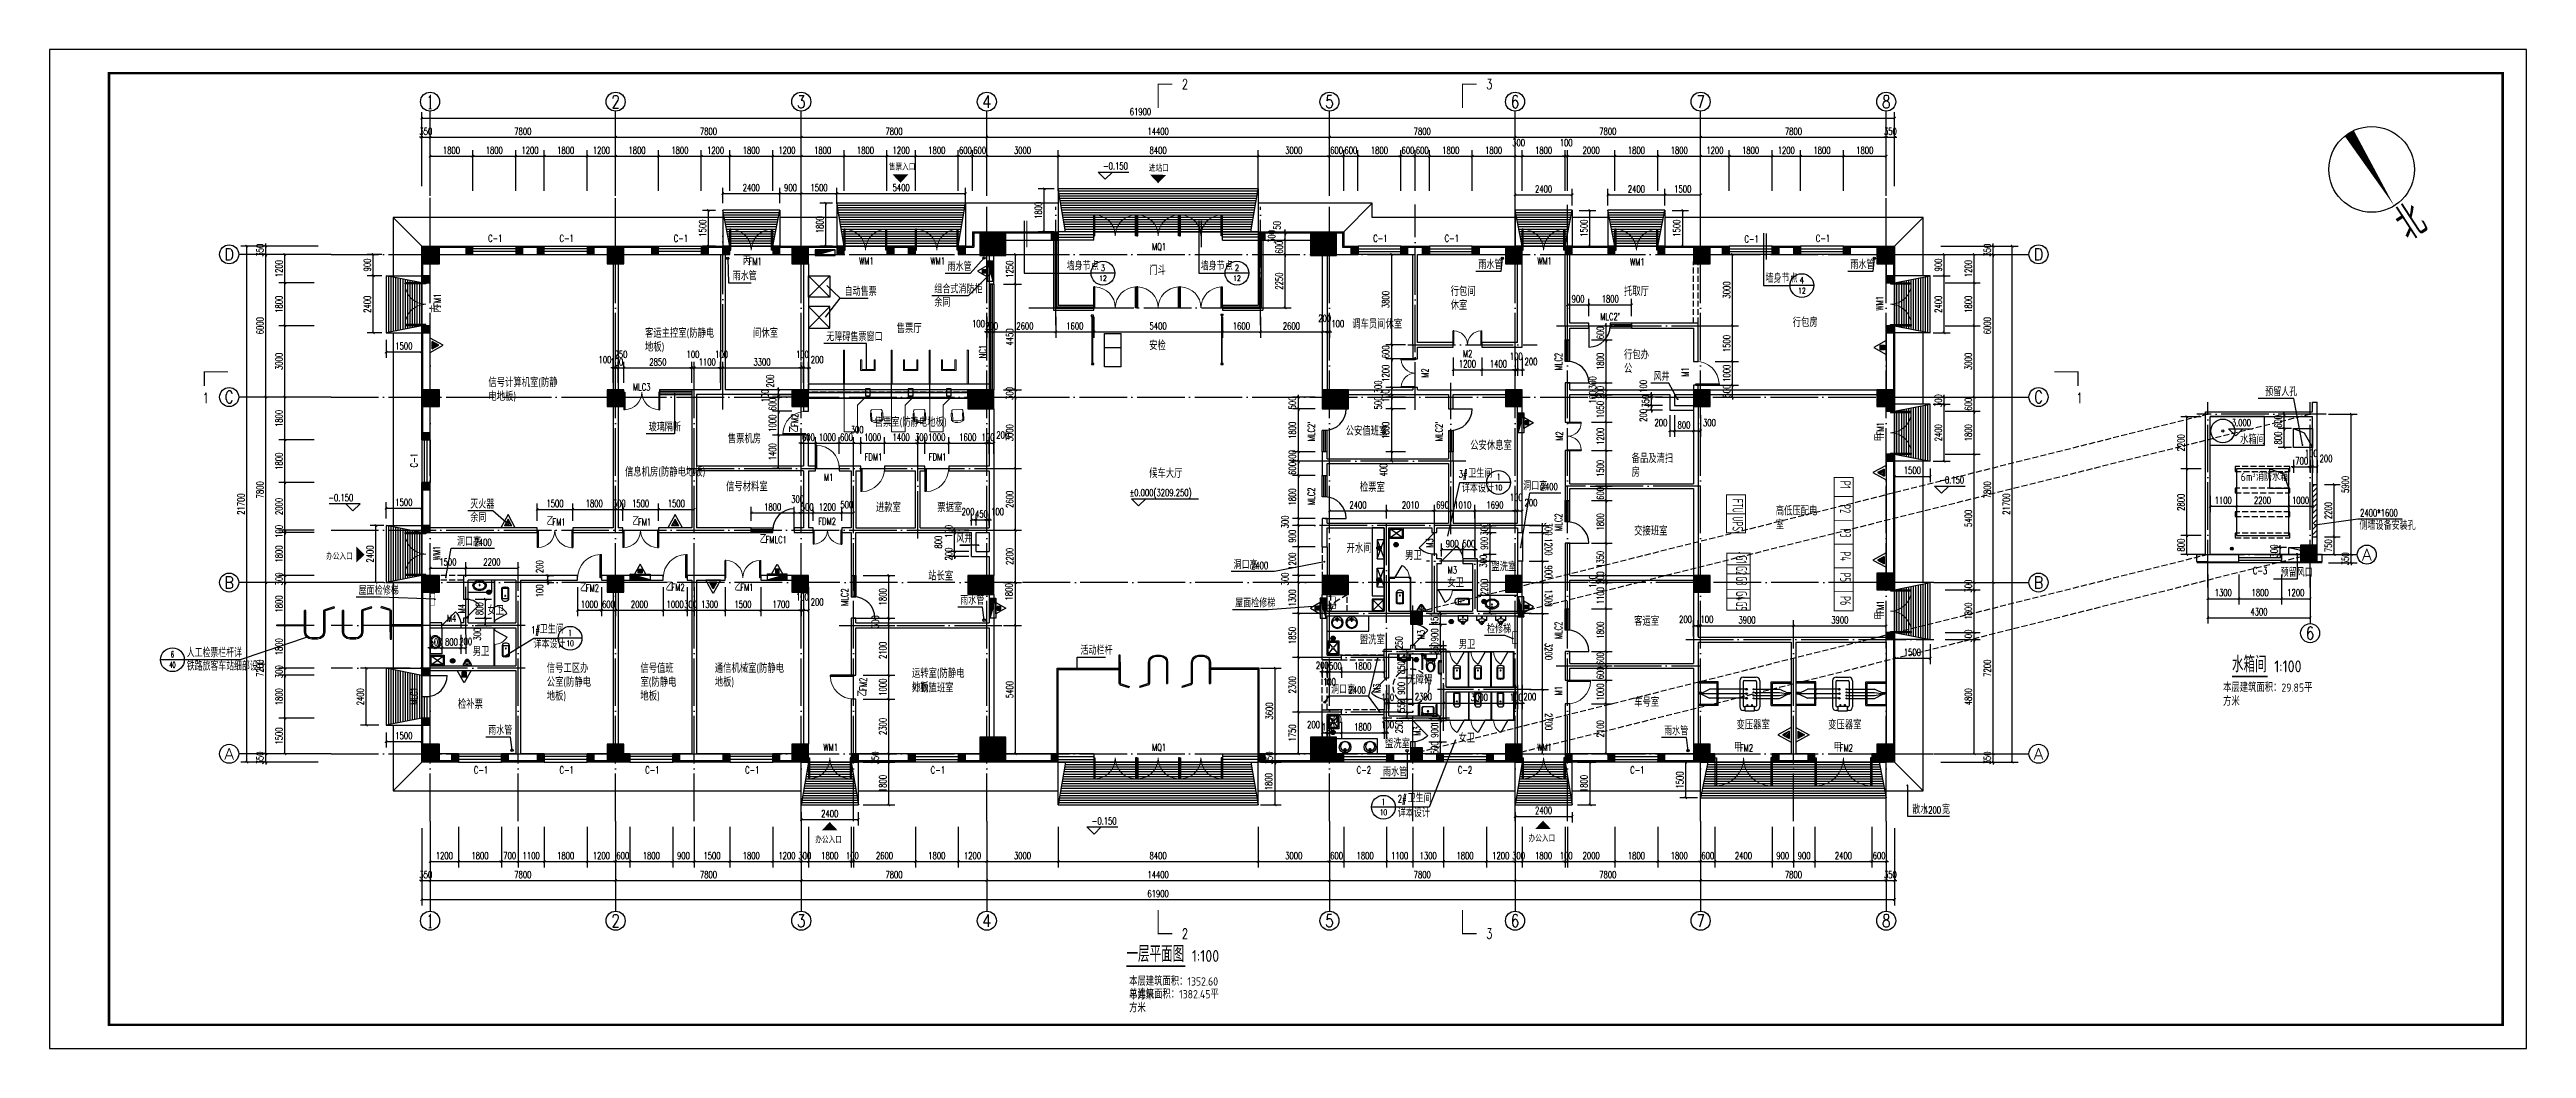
# Model space of a CAD drawing. Extents: x 63793 to 231107, y 20849 to 337643.
# Drawn here: x 127007 to 231107, y 208242 to 250242 of the extents above; entities that cross this region are included whole.
import ezdxf
from ezdxf.enums import TextEntityAlignment as Align

# ---------------------------------------------------------------- set-up
doc = ezdxf.new("R2010")
doc.units = 0
doc.header["$LTSCALE"] = 1000
doc.header["$MEASUREMENT"] = 0
for name, pattern in [('CONTINOUS', [0]), ('DASH', [0.35, 0.25, -0.1]), ('DASHED', [19.05, 12.7, -6.35]), ('DOTE', [2.42, 2, -0.2, 0.02, -0.2])]:
    doc.linetypes.add(name, pattern=pattern)
for name, color, linetype in [('2', 2, 'Continuous'), ('3T_BAR', 7, 'Continuous'), ('ACS_CN_BZ', 3, 'Continuous'), ('AXIS', 3, 'Continuous'), ('AXIS_TEXT', 7, 'Continuous'), ('COLUMN', 2, 'Continuous'), ('CURTWALL', 4, 'Continuous'), ('DIM_ELEV', 3, 'Continuous'), ('DIM_IDEN', 3, 'Continuous'), ('DIM_LEAD', 3, 'Continuous'), ('DIM_SYMB', 3, 'Continuous'), ('DOOR_FIRE', 4, 'Continuous'), ('DOOR_FIRE_TEXT', 7, 'Continuous'), ('DOTE', 1, 'DOTE'), ('EQUIP_消火栓', 7, 'Continuous'), ('EQUIP_消防', 7, 'Continuous'), ('HX', 1, 'Continuous'), ('LATRINE', 6, 'Continuous'), ('LVTRY', 6, 'Continuous'), ('PUB_DIM', 3, 'Continuous'), ('PUB_HATCH', 8, 'Continuous'), ('PUB_TEXT', 7, 'Continuous'), ('PUB_TITLE', 4, 'Continuous'), ('STAIR', 2, 'Continuous'), ('SURFACE', 6, 'Continuous'), ('TWT_DASH', 8, 'DASH'), ('TWT_水箱', 7, 'Continuous'), ('WALL', 2, 'Continuous'), ('WINDOW', 4, 'Continuous'), ('WINDOW_TEXT', 7, 'Continuous'), ('厨卫', 30, 'Continuous'), ('填充', 8, 'Continuous'), ('家具', 7, 'Continuous'), ('底图', 252, 'Continuous'), ('新块$0$2D_ROOF', 144, 'Continuous'), ('新块$0$LVTRY', 6, 'Continuous'), ('看线', 7, 'Continuous'), ('立面', 255, 'Continuous')]:
    doc.layers.add(name, color=color, linetype=linetype)
doc.layers.add('新块$0$00_funiture', color=147, linetype='Continuous', lineweight=5)
doc.styles.add('_HZTXT', font='txt.shx', dxfattribs={"width": 0.7, "bigfont": 'HZTXT.shx'})
doc.styles.add('_TCH_AXIS', font='COMPLEX', dxfattribs={"bigfont": 'GBCBIG'})
doc.styles.add('_TCH_DIM', font='SIMPLEX', dxfattribs={"bigfont": 'GBCBIG'})
doc.styles.add('_TCH_DIM_T3', font='SIMPLEX', dxfattribs={"width": 0.705882, "bigfont": 'GBCBIG'})
doc.styles.add('_TCH_LABEL', font='COMPLEX', dxfattribs={"bigfont": 'GBCBIG'})
doc.styles.add('_TCH_WINDOW', font='SIMPLEX', dxfattribs={"height": 3.5, "bigfont": 'GBCBIG'})
doc.styles.add('COMPLEX', font='COMPLEX')
doc.styles.add('DIM_FONT', font='SIMPLEX', dxfattribs={"width": 0.7, "bigfont": 'GBCBIG'})
doc.styles.get("Standard").update_dxf_attribs({"font": 'gbenor.shx', "bigfont": 'gbcbig.shx'})
doc.styles.add('TSSD_Rein', font='Tssdeng.shx', dxfattribs={"width": 0.7, "bigfont": 'hztxt.shx'})
doc.styles.add('TXT', font='SimSun.ttf', dxfattribs={"width": 0.75})
doc.dimstyles.new('_TCH_ARCH&&100', dxfattribs={"dimtxt": 297.5, "dimasz": 100, "dimexe": 250, "dimexo": 300, "dimgap": 100, "dimtad": 1, "dimdec": 0, "dimzin": 0, "dimdsep": 46, "dimtxsty": '_TCH_DIM_T3', "dimblk": 'ARCHTICK', "dimcen": 0.09, "dimclrt": 7, "dimazin": 2, "dimtfac": 1, "dimtdec": 0, "dimtix": 1, "dimtmove": 2, "dimatfit": 3, "dimfxl": 0, "dimtolj": 1, "dimtzin": 0, "dimarcsym": 0})
pattern_1 = [(135, (8063421.15, -12633.41), (35.81160544, 35.81160544), [])]
pattern_2 = [(135, (8070440.92, -12633.41), (35.81160544, 35.81160544), [])]
pattern_3 = [(225, (8072040.91, -3353.694), (35.81160544, -35.81160544), [])]
pattern_4 = [(225, (416438.93, 7691047.23), (-35.81160544, 35.81160544), [])]
pattern_5 = [(315, (405159.21, 7691047.23), (35.81160544, 35.81160544), [])]
pattern_6 = [(225, (420438.93, 7698393.526), (-35.81160544, 35.81160544), [])]
pattern_7 = [(45, (347759.21, -7705857.39), (35.81160544, -35.81160544), [])]
pattern_8 = [(225, (420438.93, 7702068.88), (-35.81160544, 35.81160544), [])]

msp = doc.modelspace()

# ---------------------------------------------------------------- texts
for s, height, p in [('6m', 350, (219098.3, 232100.3)), ('3', 175, (219585.3, 232273.9)), ('消防水箱', 337.59, (219740, 232100.3))]:
    msp.add_text(s, height=height).set_placement(p)
at = {"char_height": 350, "attachment_point": 1}
for s, insert, width in [('门斗', (173221, 241113.6), 3190), ('客运主控室(防静电地板)', (152033.4, 238479.5), 3190), ('间休室', (156575.1, 238479.5), 3190), ('售票厅', (162610, 238677.1), 3190), ('调车员间休室', (181756.8, 238863.6), 3190), ('安检', (173221, 237956.8), 3190), ('信号计算机室(防静电地板)', (145450.9, 236404.5), 3190), ('售票室(防静电地板)', (161684.9, 234734.9), 3190), ('公安值班室', (181481.8, 234365.5), 1828.324), ('售票机房', (155512.2, 234041.1), 3190), ('公安休息室', (186715.4, 233755.4), 3190), ('水箱间', (219069.2, 234013.7), 3190), ('信息机房(防静电地板)', (151193.2, 232642.4), 3190), ('候车大厅', (173221, 232584.6), 3190), ('信号材料室', (155439.9, 232027.2), 3190), ('进款室', (161737, 231148.8), 3190), ('票据室', (164315.6, 231148.8), 3537.255), ('检票室', (182075, 232001.7), 3190), ('开水间', (181518.4, 229436.8), 3190), ('男卫', (183980.2, 229136.4), 3190), ('女卫', (185753, 227985.2), 3190), ('盥洗室', (187603.2, 228661.8), 3190), ('女卫', (145408.2, 226822.3), 3190), ('男卫', (144791.8, 225098.9), 3190), ('盥洗室', (182075, 225586.9), 3190), ('男卫', (186227.8, 225389.4), 3190), ('无障碍', (184077, 223903.2), 3190), ('盥洗室', (183131.1, 221222.2), 3190), ('女卫', (186223.2, 221455.7), 3190)]:
    msp.add_mtext(s, dxfattribs=dict(at, insert=insert, width=width))
at = {"linetype": 'DASH', "char_height": 350, "attachment_point": 1}
for s, insert, width in [('行包间休室', (185891.8, 240236.6), 1235.139), ('托取厅', (193178.2, 240236.6), 1235.139), ('行包房', (200271.3, 238931.6), 1235.139), ('行包办公', (193178.2, 237570.4), 1235.139), ('备品及清扫房', (193497.2, 233213.7), 1776.101), ('交接班室', (193605, 230162.9), 1776.101), ('高低压配电室', (199554.4, 231006.1), 1776.101), ('站长室', (163933.4, 228271.7), 1954.304), ('客运室', (193605, 226372.9), 1776.101), ('信号工区办公室(防静电地板)', (147904.6, 224390), 1954.304), ('信号值班室(防静电地板)', (151840.4, 224390), 1509.788), ('通信机械室(防静电地板)', (154965.7, 224390), 3091.402), ('运转室(防静电地板)', (163251.6, 224179.2), 2365.353), ('检补票', (144171.1, 222877.5), 1297.059), ('外勤值班室', (163251.6, 223565.2), 2365.353), ('车号室', (193605, 222964.8), 1776.101), ('本层建筑面积：29.85平方米', (218356.8, 223587.8), 4072.744), ('变压器室', (197908.5, 222013.3), 1776.101), ('变压器室', (201757.9, 222013.3), 1776.101), ('本层建筑面积：1352.60平方米', (172380.7, 211235.5), 4072.744), ('总建筑面积：1382.45平方米', (172380.7, 210698.6), 4072.744)]:
    msp.add_mtext(s, dxfattribs=dict(at, insert=insert, width=width))
at = {"layer": 'DOOR_FIRE_TEXT', "style": '_TCH_WINDOW'}
for s, p in [('丙', (156141.4, 241181.2)), ('乙', (147891.7, 230231.2)), ('乙', (151491.1, 230231.2))]:
    msp.add_text(s, height=337.6, dxfattribs=at).set_placement(p)
at = {"layer": 'DOOR_FIRE_TEXT', "style": '_TCH_WINDOW', "width": 0.705882}
for p in [(156387.2, 241181.2), (148137.4, 230231.2), (151736.9, 230231.2)]:
    msp.add_text('FM1', height=297.5, dxfattribs=at).set_placement(p)
for s, rotation, p in [('FM1', 90, (143449.3, 239419)), ('FM1', 90, (204099.3, 234019)), ('FM1', 360, (156036.8, 227481.2)), ('FM1', 90, (204099.3, 226519)), ('FM2', 360, (198045.7, 220731.2)), ('FM2', 360, (202242.2, 220731.2))]:
    msp.add_text(s, height=297.5, rotation=rotation, dxfattribs=at).set_placement(p)
at = {"layer": 'DOOR_FIRE_TEXT', "style": '_TCH_WINDOW'}
for s, rotation, p in [('丙', 90, (143449.3, 239173.3)), ('甲', 90, (204099.3, 233773.3)), ('乙', 360, (155791.1, 227481.2)), ('甲', 90, (204099.3, 226273.3)), ('甲', 360, (197799.9, 220731.2)), ('甲', 360, (201996.4, 220731.2))]:
    msp.add_text(s, height=337.6, rotation=rotation, dxfattribs=at).set_placement(p)
at = {"layer": 'PUB_TEXT'}
for s, height, style, width, p in [('2', 425, '_TCH_LABEL', 0.705882, (174599.3, 248572.8)), ('3', 425, '_TCH_LABEL', 0.705882, (187390.1, 248572.8)), ('-0.150', 297.5, '_TCH_DIM', 0.705882, (171284.6, 245197.6)), ('1', 425, '_TCH_LABEL', 0.705882, (133448.8, 235376.3)), ('1', 425, '_TCH_LABEL', 0.705882, (212195.3, 235376.3)), ('3.000', 297.5, '_TCH_DIM', 0.705882, (218723.6, 234404.6)), ('-0.150', 297.5, '_TCH_DIM', 0.705882, (206431.8, 231989.6)), ('-0.150', 297.5, '_TCH_DIM', 0.705882, (138729.3, 231251)), ('%%P0.000(3209.250)', 297.5, '_TCH_DIM', 0.705882, (172395.5, 231460.5)), ('2400', 297.5, '_TCH_DIM', 0.705882, (189675.2, 231714.1)), ('2400*1600', 297.5, '_TCH_DIM', 0.705882, (224116, 230613.1)), ('2400', 297.5, '_TCH_DIM', 0.705882, (144868.4, 229376.6)), ('2400', 297.5, '_TCH_DIM', 0.705882, (177504.5, 228401.1)), ('人工检票栏杆详', 350, '_HZTXT', 0.7, (132776.5, 224692.1)), ('铁路旅客车站细部设计', 350, '_HZTXT', 0.7, (132776.5, 224132.1)), ('2400', 297.5, '_TCH_DIM', 0.705882, (181603.6, 223162)), ('-0.150', 297.5, '_TCH_DIM', 0.705882, (170811, 217659.3)), ('1200', 297.5, '_TCH_DIM', 0.705882, (205785, 218115.7)), ('2', 425, '_TCH_LABEL', 0.705882, (174599.3, 212857.6)), ('3', 425, '_TCH_LABEL', 0.705882, (187390.1, 212857.6))]:
    msp.add_text(s, height=height, dxfattribs=dict(at, style=style, width=width)).set_placement(p)
at = {"layer": 'PUB_TEXT', "color": 7, "style": 'TXT', "width": 0.75}
for s, p in [('售票入口', (162277.9, 245189.1)), ('进站口', (173208.4, 245138.1)), ('办公入口', (138631.9, 228818.4)), ('办公入口', (159187.9, 216900.5)), ('办公入口', (189166.4, 216956.6))]:
    msp.add_text(s, height=265.82, dxfattribs=at).set_placement(p)
at = {"layer": 'PUB_TEXT', "style": '_TCH_DIM'}
msp.add_text('北', height=1446.8, rotation=33.044712, dxfattribs=at).set_placement((226184.8, 242106.7, 980000))
at = {"layer": 'PUB_TEXT'}
for s, height, style, p in [('雨水管', 337.59, '_TCH_DIM', (155719.4, 240544.4)), ('雨水管', 337.59, '_TCH_DIM', (164752.1, 240929.5)), ('墙身节点', 337.59, '_TCH_LABEL', (169752.7, 240966.8)), ('墙身节点', 337.59, '_TCH_LABEL', (175384.7, 240966.8)), ('雨水管', 337.59, '_TCH_DIM', (187057.3, 241015.5)), ('墙身节点', 337.59, '_TCH_LABEL', (199127.4, 240444.9)), ('雨水管', 337.59, '_TCH_DIM', (202691.6, 241015.5)), ('自动售票', 337.59, '_TCH_DIM', (160418.7, 239888.6)), ('余同', 337.59, '_TCH_DIM', (164192.2, 239433.7)), ('组合式消防柜', 337.59, '_TCH_DIM', (164192.2, 239993.7)), ('无障碍售票窗口', 337.59, '_TCH_DIM', (159653.7, 237984.5)), ('风井', 337.59, '_TCH_DIM', (194417.1, 236318.1)), ('预留人孔', 337.59, '_TCH_DIM', (220124.5, 235672.1)), ('玻璃隔断', 337.59, '_TCH_DIM', (152191.2, 234189.4)), ('灭火器', 337.59, '_TCH_DIM', (144689.7, 230945.6)), ('洞口高', 337.59, '_TCH_DIM', (188938, 231714.1)), ('余同', 337.59, '_TCH_DIM', (144689.7, 230385.6)), ('侧墙设备安装孔', 337.59, '_TCH_DIM', (224089.3, 230053.1)), ('洞口高', 337.59, '_TCH_DIM', (144131.1, 229376.6)), ('风井', 337.59, '_TCH_DIM', (165115.7, 229507.8)), ('洞口高', 337.59, '_TCH_DIM', (176767.3, 228401.1)), ('预留风口', 337.59, '_TCH_DIM', (220774.6, 228076.4)), ('屋面检修梯', 337.59, '_TCH_DIM', (139996.4, 227320.3)), ('雨水管', 337.59, '_TCH_DIM', (165279.3, 226908)), ('屋面检修梯', 337.59, '_TCH_DIM', (176833.7, 226791.7)), ('检修梯', 337.59, '_TCH_DIM', (187422, 225704.6)), ('活动栏杆', 337.59, '_TCH_DIM', (170333.3, 224801.6)), ('洞口高', 337.59, '_TCH_DIM', (180866.4, 223162)), ('雨水管', 337.59, '_TCH_DIM', (145441.7, 221438.9)), ('雨水管', 337.59, '_TCH_DIM', (194863.5, 221416.8)), ('雨水管', 337.59, '_TCH_DIM', (183050.9, 219691.7)), ('散水', 337.59, '_TCH_DIM', (205293.5, 218115.7)), ('宽', 337.6, '_TCH_DIM', (206545, 218115.7))]:
    msp.add_text(s, height=height, dxfattribs=dict(at, style=style)).set_placement(p)
at = {"layer": 'PUB_TEXT', "style": '_TCH_LABEL'}
for s, height, p, p2 in [('12', 230.99, (171121.6, 240511.3), (171440.6, 240511.3)), ('3', 261, (171194.1, 240932), (171368.1, 240932)), ('12', 230.99, (176753.6, 240511.3), (177072.6, 240511.3)), ('2', 261, (176826.1, 240932), (177000.1, 240932)), ('4', 257.7, (200557.7, 240410.6), (200754, 240410.6)), ('12', 230.99, (200496.4, 239989.4), (200815.3, 239989.4))]:
    msp.add_text(s, height=height, dxfattribs=at).set_placement(p, p2, align=Align.FIT)
at = {"layer": 'PUB_TEXT', "color": 3, "style": '_TCH_LABEL', "width": 0.705882}
for s, p in [('3#', (186231.7, 232244.1)), ('1#', (147249.1, 225693.5)), ('2#', (183670.7, 218589))]:
    msp.add_text(s, height=297.5, dxfattribs=at).set_placement(p)
at = {"layer": 'PUB_TEXT', "color": 3, "style": '_TCH_LABEL'}
for s, p in [('卫生间', (186631.7, 232244.1)), ('详本设计', (186363.6, 231622.2)), ('卫生间', (147609.1, 225693.5)), ('详本设计', (147341, 225071.6)), ('卫生间', (184080.7, 218589)), ('详本设计', (183670.7, 217967.1))]:
    msp.add_text(s, height=337.59, dxfattribs=at).set_placement(p)
for s, height, p, p2 in [('1', 267.7, (187849.5, 232131.6), (187964.3, 232131.6)), ('10', 230.99, (187747.4, 231711.8), (188066.4, 231711.8)), ('10', 230.99, (148724.8, 225161.2), (149043.8, 225161.2)), ('1', 267.7, (148827, 225580.9), (148941.7, 225580.9)), ('1', 267.7, (183008.4, 218476.5), (183123.1, 218476.5)), ('10', 230.99, (182906.2, 218056.7), (183225.2, 218056.7))]:
    msp.add_text(s, height=height, dxfattribs=at).set_placement(p, p2, align=Align.FIT)
at = {"layer": 'PUB_TEXT', "style": '_HZTXT', "width": 0.7}
for s, height, p, p2 in [('6', 266.8, (132109.2, 224678.9), (132233.7, 224678.9)), ('40', 246.13, (132042.2, 224246.2), (132300.7, 224246.2))]:
    msp.add_text(s, height=height, dxfattribs=at).set_placement(p, p2, align=Align.FIT)
at = {"layer": 'PUB_TEXT'}
for s, height, p in [('水箱间', 675.18, (218730, 224058.2)), ('1:100', 500, (220505.4, 224058.2)), ('一层平面图', 675.18, (172266.2, 211882.9)), ('1:100', 500, (175017, 211882.9))]:
    msp.add_text(s, height=height, dxfattribs=at).set_placement(p)
at = {"layer": 'WINDOW_TEXT', "style": '_TCH_WINDOW', "width": 0.705882}
for s, p in [("MLC2'", (192179.3, 238857.4)), ('FMLC1', (157097.2, 229481.2))]:
    msp.add_text(s, height=297.5, dxfattribs=at).set_placement(p)
for s, rotation, p in [('MLC2', 90, (190573, 236751.2)), ('FM2', 90, (158475.6, 234374.2)), ("MLC2'", 90, (180191.4, 233772.5)), ("MLC2'", 90, (185549.5, 233772.5)), ('MLC2', 90, (180191.4, 231089.8)), ('MLC2', 90, (190573, 230000.9)), ('FM2', 360, (149542.2, 227447.9)), ('FM2', 360, (153142.2, 227481.2)), ('MLC2', 90, (160573, 226851)), ('MLC2', 90, (190573, 225451.2)), ('MLC1', 90, (142472.9, 222695.8)), ('FM2', 90, (161349.3, 223274))]:
    msp.add_text(s, height=297.5, rotation=rotation, dxfattribs=at).set_placement(p)
at = {"layer": 'WINDOW_TEXT', "style": '_TCH_WINDOW'}
for rotation, p in [(90, (158475.6, 234128.5)), (360, (149296.4, 227447.9)), (360, (152896.4, 227481.2)), (90, (161349.3, 223028.3))]:
    msp.add_text('乙', height=337.6, rotation=rotation, dxfattribs=at).set_placement(p)
msp.add_text('乙', height=337.6, dxfattribs=at).set_placement((156851.4, 229481.2))

# ---------------------------------------------------------------- blocks, each defined once
blk = doc.blocks.new('A$C3B206A9B')
at = {"layer": 'HX'}
blk.add_lwpolyline([(597, 0, 0, 1200, 0), (600, 631, 1200, 1200, 0)], format="xyseb", dxfattribs=at)
blk = doc.blocks.new('M_E0')
for p, q in [((-279, -123), (-251, -123)), ((-277, -51), (-251, -51)), ((-251, -26), (251, -26)), ((-251, -349), (-251, -26)), ((-221, -381), (-251, -349)), ((-232, -26), (-232, -79)), ((-232, -79), (-154, -79)), ((-191, -100), (-232, -127)), ((-232, -127), (-232, -335)), ((-232, -335), (-191, -381)), ((222, -381), (-221, -381)), ((-191, -100), (189, -100)), ((-149, -84), (-149, -100)), ((0, -26), (-90, -26)), ((-90, -26), (90, -26)), ((148, -84), (148, -100)), ((232, -79), (153, -79)), ((232, -335), (191, -381)), ((192, -101), (232, -127)), ((222, -381), (251, -349)), ((232, -26), (232, -79)), ((232, -127), (232, -335)), ((251, -349), (251, -26)), ((279, -51), (253, -51)), ((281, -123), (253, -123))]:
    blk.add_line(p, q)
at = {"const_width": 1.5}
for points in [[(-280, 0), (-280, -350)], [(-280, 0), (280, 0)], [(280, 0), (280, -350)], [(-280, -350), (-230, -410)], [(-230, -410), (230, -410)], [(280, -350), (230, -410)]]:
    blk.add_lwpolyline(points, dxfattribs=at)
for centre, radius in [((-89, -56), 15), ((1, -182), 33.1), ((1, -182), 24.9), ((1, -44), 8), ((91, -54), 15)]:
    blk.add_circle(centre, radius)
for centre, start, end in [((-154, -84), 0, 90), ((153, -84), 90, 180), ((189, -105), 57.24435, 90)]:
    blk.add_arc(centre, 5, start, end)
at = {"width": 0.8, "flags": 9}
for tag in ['XSIZE', 'YSIZE']:
    blk.add_attdef(tag, (0, 0), '', height=0.5, dxfattribs=at)
blk = doc.blocks.new('A$C1C8A70F5')
at = {"layer": 'LVTRY'}
for p, q in [((0, 478), (0, 25)), ((50, 478), (50, 25)), ((733, 478), (733, 25)), ((783, 478), (783, 25))]:
    blk.add_line(p, q, dxfattribs=at)
for centre in [(25, 25), (758, 25)]:
    blk.add_arc(centre, 25, 180, 0, dxfattribs=at)
at = {"layer": 'LVTRY', "xscale": -1}
blk.add_blockref('M_E0', (392, 478), dxfattribs=at)
blk = doc.blocks.new('A$C128B600B')
at = {"layer": 'LVTRY'}
for p, q in [((24, 593), (11, 606)), ((11, 545), (24, 558)), ((377, 573), (357, 573)), ((367, 583), (367, 563)), ((523, 573), (543, 573)), ((533, 583), (533, 563)), ((782, 871), (818, 871)), ((782, 248), (782, 871)), ((782, 248), (782, 871)), ((800, 230), (800, 230)), ((800, 230), (800, 230)), ((818, 871), (818, 248))]:
    blk.add_line(p, q, dxfattribs=at)
at = {"layer": 'LVTRY', "lineweight": 13}
blk.add_line((367, 673), (533, 673), dxfattribs=at)
at = {"layer": 'LVTRY'}
for points in [[(0, 630), (11, 630), (11, 525), (0, 525)], [(0, 105), (11, 105), (11, 0), (0, 0)], [(367, 638), (367, 676), (330, 676), (330, 638)], [(533, 638), (533, 676), (570, 676), (570, 638)], [(853, 888), (853, 877), (747, 877), (747, 888)], [(767, 851), (767, 862), (760, 862), (760, 851)], [(767, 851), (767, 862), (760, 862), (760, 851)], [(779, 798), (779, 877), (767, 877), (767, 798)], [(779, 798), (779, 877), (767, 877), (767, 798)], [(821, 798), (821, 877), (833, 877), (833, 798)], [(833, 851), (833, 862), (840, 862), (840, 851)]]:
    blk.add_lwpolyline(points, close=True, dxfattribs=at)
for points in [[(11, 20), (24, 33), (24, 68), (11, 81)], [(651, 685), (681, 673), (729, 680), (726, 700), (698, 696)]]:
    blk.add_lwpolyline(points, dxfattribs=at)
for points in [[(120, 575), (120, 575, -0.414214), (103, 558), (24, 558), (24, 593), (103, 593, -0.414214)], [(685, 888), (215, 888, 0.421203), (195, 868), (199, 706, 0.384529), (218, 687, 0.020097), (450, 678, 0.020097), (682, 687, 0.384529), (701, 706), (705, 868, 0.421203)], [(624, 638), (276, 638), (276, 605, 0.472458), (300, 586, -0.097656), (600, 586, 0.472458), (624, 605)], [(450, 168, -0.221073), (363, 208, -0.102493), (314, 301, -0.121565), (316, 416, -0.187395), (388, 513, -0.126952), (450, 529, -0.126952), (512, 513, -0.187395), (584, 416, -0.121565), (586, 301, -0.102493), (537, 208, -0.221073)]]:
    blk.add_lwpolyline(points, format="xyb", close=True, dxfattribs=at)
for points in [[(24, 33), (58, 33, 0.414213), (120, 95), (120, 518, 0.1196611), (109, 559)], [(24, 68), (58, 68, 0.414211), (85, 95), (85, 518, 0.0850376), (69, 558)], [(236, 686, 0.32142), (302, 638), (598, 638, 0.300027), (662, 680)], [(309, 587), (288, 486, 0.088113), (280, 314, 0.124068), (332, 196, 0.086475), (391, 146, 0.130408), (450, 131, 0.130408), (509, 146, 0.086475), (568, 196, 0.124068), (620, 314, 0.088113), (612, 486), (591, 587)], [(662, 680, 0.019656), (664, 686)], [(664, 686, 0.081906), (668, 708), (668, 888)]]:
    blk.add_lwpolyline(points, format="xyb", dxfattribs=at)
at = {"layer": 'LVTRY', "lineweight": 13}
for points in [[(276, 685, 0.216674), (302, 673), (330, 673)], [(322, 358, -0.134007), (351, 453, -0.213245), (425, 506, 0.668461), (422, 521, 0.205105), (341, 459, 0.136377), (313, 358)], [(455, 497), (466, 502, 0.801198), (467, 506, 0.05862), (450, 508, 0.05862), (433, 506, 0.801198), (434, 502), (445, 497)], [(587, 358, 0.136377), (559, 459, 0.205105), (478, 521, 0.668461), (475, 506, -0.213245), (549, 453, -0.134007), (578, 358)], [(570, 673), (598, 673, 0.194092), (622, 683)], [(622, 683, 0.203745), (633, 708), (633, 888)]]:
    blk.add_lwpolyline(points, format="xyb", dxfattribs=at)
at = {"layer": 'LVTRY'}
for start, end in [(179.99998, 270.00007), (179.99998, 270.00007), (269.99936, 359.99944)]:
    blk.add_arc((800, 248), 17.5, start, end, dxfattribs=at)
blk = doc.blocks.new('M_E33IEP')
for p, q in [((44, -21), (44, 20)), ((44, 20), (194, 20)), ((135, 135), (135, 20)), ((194, 20), (194, -21)), ((194, -21), (44, -21)), ((135, -21), (135, -144))]:
    blk.add_line(p, q)
for centre, radius in [((248, -5), 246), ((106, 56), 26.7), ((105, -55), 26.7)]:
    blk.add_circle(centre, radius)
blk.add_arc((274, -5), 197, 225.25267, 134.74733)
at = {"style": 'DIM_FONT', "width": 0.8, "flags": 9}
for tag in ['XSIZE', 'YSIZE']:
    blk.add_attdef(tag, (0, 0), '', height=0.5, dxfattribs=at)
at = {"width": 0.8, "flags": 9}
for tag in ['XSIZE', 'YSIZE']:
    blk.add_attdef(tag, (2, -251), '', height=150, dxfattribs=at)
blk = doc.blocks.new('_LV12')
at = {"layer": '厨卫'}
for p, q in [((-250, -50), (-39, -219)), ((-250, -450), (-39, -281)), ((39, -219), (250, -50)), ((39, -281), (250, -450))]:
    blk.add_line(p, q, dxfattribs=at)
for points in [[(300, -500), (300, 0), (-300, 0), (-300, -500)], [(250, -450), (250, -50), (-250, -50), (-250, -450)]]:
    blk.add_lwpolyline(points, close=True, dxfattribs=at)
blk.add_circle((0, -250), 50, dxfattribs=at)
blk = doc.blocks.new('$lvtry$00000201')
at = {"layer": 'LATRINE'}
for p, q in [((-140, -40, 0), (-140, -480, 0)), ((140, -470, 0), (-140, -470, 0)), ((-110, -40, 0), (-110, -470, 0)), ((100, 0, 0), (-100, 0, 0)), ((100, -30, 0), (-100, -30, 0)), ((-30, -590, 0), (30, -590, 0)), ((110, -470, 0), (110, -40, 0)), ((140, -480, 0), (140, -40, 0))]:
    blk.add_line(p, q, dxfattribs=at)
blk.add_circle((0, -359, 0), 20, dxfattribs=at)
for centre, radius, start, end in [((-100, -40, 0), 40, 90, 180), ((-30, -480, 0), 110, 180, 270), ((-100, -40, 0), 10, 90, 180), ((30, -480, 0), 110, 270, 0), ((100, -40, 0), 40, 0, 90), ((100, -40, 0), 10, 0, 90)]:
    blk.add_arc(centre, radius, start, end, dxfattribs=at)
blk.add_point((0, 0), dxfattribs=at)
blk = doc.blocks.new('$TCHSYS$APDOOR2D')
blk.add_line((0.5, 0), (0, 0.87))
at = {"lineweight": 13}
blk.add_arc((0.5, 0), 1, 120, 180, dxfattribs=at)
blk = doc.blocks.new('$lvtry$00000223')
for p, q in [((-205, 0, 0), (205, 0, 0)), ((-205, -191, 0), (-205, 0, 0)), ((205, 0, 0), (205, -191, 0))]:
    blk.add_line(p, q)
for centre in [(0, -60, 0), (0, -242, 0)]:
    blk.add_circle(centre, 20)
for centre, radius, start, end in [((-243, -391, 0), 203, 19.26394, 79.28939), ((-152, -175, 0), 10, 114.10839, 248.1394), ((5, -526, 0), 395, 66.66751, 114.10839), ((-243, -401, 0), 233, 19.26394, 68.1394), ((0, -306, 0), 54, 199.26394, 269.77771), ((0, -316, 0), 24, 199.26394, 269.49984), ((0, -306, 0), 54, 270.22229, 340.73606), ((0, -316, 0), 24, 270.50016, 340.73606), ((243, -401, 0), 233, 110.49411, 160.73606), ((243, -391, 0), 203, 100.71061, 160.73606), ((158, -173, 0), 10, 290.49411, 66.66751)]:
    blk.add_arc(centre, radius, start, end)
blk.add_point((0, -60, 0))
blk = doc.blocks.new('A$C53763DD8')
at = {"layer": 'LVTRY', "color": 6, "linetype": 'Continuous', "ltscale": 5}
for p, q in [((100, 800), (567, 473)), ((567, 427), (100, 100)), ((1100, 800), (633, 473)), ((633, 427), (1100, 100))]:
    blk.add_line(p, q, dxfattribs=at)
for points in [[(0, 900), (0, 0), (1200, 0), (1200, 900)], [(100, 800), (100, 100), (1100, 100), (1100, 800)]]:
    blk.add_lwpolyline(points, close=True, dxfattribs=at)
blk.add_circle((600, 450), 39.7, dxfattribs=at)
blk = doc.blocks.new('M_C32CXI')
for p, q in [((-188, 275), (87, 275)), ((87, 225), (-188, 225)), ((212, 250), (112, 250)), ((262, 200), (262, -200)), ((-188, -225), (87, -225)), ((87, -275), (-188, -275)), ((212, -250), (112, -250))]:
    blk.add_line(p, q)
for centre, radius, start, end in [((111, 0), 426, 148.10921, 211.89079), ((-227, 210), 28.1, 338.76069, 148.10921), ((314, 0), 552, 158.76069, 201.23931), ((-188, 250), 25, 90, 270), ((87, 250), 25, 270, 90), ((212, 200), 50, 0, 90), ((-227, -210), 28.1, 211.89079, 21.23931), ((-188, -250), 25, 90, 270), ((87, -250), 25, 270, 90), ((212, -200), 50, 270, 0)]:
    blk.add_arc(centre, radius, start, end)
at = {"width": 0.8, "flags": 9}
for tag in ['XSIZE', 'YSIZE']:
    blk.add_attdef(tag, (0, 0), '', height=0.5, dxfattribs=at)
blk = doc.blocks.new('hjjed')
at = {"ltscale": 0.5}
blk.add_lwpolyline([(288423, 44128), (290701, 44128), (290701, 45333), (288423, 45333)], dxfattribs=at)
for radius in [500, 44.2]:
    blk.add_circle((288954, 44731), radius, dxfattribs=at)
at = {"layer": 'TWT_DASH'}
for points in [[(289473, 43033), (291773, 43033), (291773, 43233), (289473, 43233)], [(289473, 42133), (291773, 42133), (291773, 42333), (289473, 42333)], [(289473, 41133), (291773, 41133), (291773, 41333), (289473, 41333)], [(289473, 40233), (291773, 40233), (291773, 40433), (289473, 40433)]]:
    blk.add_lwpolyline(points, close=True, dxfattribs=at)
at = {"layer": 'TWT_水箱'}
for p in [(290923, 43133), (291723, 42333)]:
    blk.add_line(p, (291523, 42933), dxfattribs=at)
for points in [[(289523, 43133), (289523, 40333), (291723, 40333), (291723, 43133)], [(290923, 43133), (290923, 42333), (291723, 42333), (291723, 43133)]]:
    blk.add_lwpolyline(points, close=True, dxfattribs=at)
blk = doc.blocks.new('drgrt')
at = {"layer": '厨卫'}
h = blk.add_hatch(dxfattribs=at)
h.set_pattern_fill('ANSI31', color=256, scale=200, angle=-90, style=0)
h.set_pattern_definition([(135, (466585.184, -452264.022), (-17.6776695, -17.6776695), [])])
h.paths.add_polyline_path([(621921, -8865, 1), (621921, -9029, 1)])
h = blk.add_hatch(dxfattribs=at)
h.set_pattern_fill('ANSI31', color=256, scale=200, angle=-90, style=0)
h.set_pattern_definition([(135, (466585.184, -452264.022), (-17.6776695, -17.6776695), [])])
h.paths.add_polyline_path([(621921, -8865, 1), (621921, -9029, 1)])
h = blk.add_hatch(dxfattribs=at)
h.set_pattern_fill('ANSI31', color=256, scale=200, angle=-90, style=0)
h.set_pattern_definition([(135, (467302.654, -452121.677), (-17.6776695, -17.6776695), [])])
h.paths.add_polyline_path([(622639, -8723, 1), (622639, -8887, 1)])
h = blk.add_hatch(dxfattribs=at)
h.set_pattern_fill('ANSI31', color=256, scale=200, angle=-90, style=0)
h.set_pattern_definition([(135, (467302.654, -452121.677), (-17.6776695, -17.6776695), [])])
h.paths.add_polyline_path([(622639, -8723, 1), (622639, -8887, 1)])
h = blk.add_hatch(dxfattribs=at)
h.set_pattern_fill('ANSI31', color=256, scale=200, angle=-90, style=0)
h.set_pattern_definition([(135, (466585.184, -453600.247), (-17.6776695, -17.6776695), [])])
h.paths.add_polyline_path([(621921, -10201, 1), (621921, -10365, 1)])
h = blk.add_hatch(dxfattribs=at)
h.set_pattern_fill('ANSI31', color=256, scale=200, angle=-90, style=0)
h.set_pattern_definition([(135, (466585.184, -453600.247), (-17.6776695, -17.6776695), [])])
h.paths.add_polyline_path([(621921, -10201, 1), (621921, -10365, 1)])
h = blk.add_hatch(dxfattribs=at)
h.set_pattern_fill('ANSI31', color=256, scale=200, angle=-90, style=0)
h.set_pattern_definition([(135, (471002.692, -454509.946), (-17.6776695, -17.6776695), [])])
h.paths.add_polyline_path([(626339, -11111, 1), (626339, -11275, 1)])
h = blk.add_hatch(dxfattribs=at)
h.set_pattern_fill('ANSI31', color=256, scale=200, angle=-90, style=0)
h.set_pattern_definition([(135, (471002.692, -454509.946), (-17.6776695, -17.6776695), [])])
h.paths.add_polyline_path([(626339, -11111, 1), (626339, -11275, 1)])
h = blk.add_hatch(dxfattribs=at)
h.set_pattern_fill('ANSI31', color=256, scale=200, angle=-90, style=0)
h.set_pattern_definition([(135, (469622.653, -455356.53), (-17.6776695, -17.6776695), [])])
h.paths.add_polyline_path([(624959, -11958, 1), (624959, -12121, 1)])
h = blk.add_hatch(dxfattribs=at)
h.set_pattern_fill('ANSI31', color=256, scale=200, angle=-90, style=0)
h.set_pattern_definition([(135, (469622.653, -455356.53), (-17.6776695, -17.6776695), [])])
h.paths.add_polyline_path([(624959, -11958, 1), (624959, -12121, 1)])
h = blk.add_hatch(dxfattribs=at)
h.set_pattern_fill('ANSI31', color=256, scale=200, angle=-90, style=0)
h.set_pattern_definition([(135, (464652.654, -456055.464), (-17.6776695, -17.6776695), [])])
h.paths.add_polyline_path([(619989, -12657, 1), (619989, -12820, 1)])
h = blk.add_hatch(dxfattribs=at)
h.set_pattern_fill('ANSI31', color=256, scale=200, angle=-90, style=0)
h.set_pattern_definition([(135, (464652.654, -456055.464), (-17.6776695, -17.6776695), [])])
h.paths.add_polyline_path([(619989, -12657, 1), (619989, -12820, 1)])
h = blk.add_hatch(dxfattribs=at)
h.set_pattern_fill('ANSI31', color=256, scale=200, angle=-90, style=0)
h.set_pattern_definition([(135, (468150.352, -456956.53), (-17.6776695, -17.6776695), [])])
h.paths.add_polyline_path([(623487, -13558, 1), (623487, -13721, 1)])
h = blk.add_hatch(dxfattribs=at)
h.set_pattern_fill('ANSI31', color=256, scale=200, angle=-90, style=0)
h.set_pattern_definition([(135, (468150.352, -456956.53), (-17.6776695, -17.6776695), [])])
h.paths.add_polyline_path([(623487, -13558, 1), (623487, -13721, 1)])
h = blk.add_hatch(dxfattribs=at)
h.set_pattern_fill('ANSI31', color=256, scale=200, angle=-90, style=0)
h.set_pattern_definition([(135, (464652.654, -460015.187), (-17.6776695, -17.6776695), [])])
h.paths.add_polyline_path([(619989, -16616, 1), (619989, -16780, 1)])
for centre, radius in [((621921, -8947), 91.9), ((621921, -8947), 91.9), ((621921, -8947), 81.9), ((621921, -8947), 81.9), ((622639, -8805), 91.9), ((622639, -8805), 91.9), ((622639, -8805), 81.9), ((622639, -8805), 81.9), ((621921, -10283), 91.9), ((621921, -10283), 91.9), ((621921, -10283), 81.9), ((621921, -10283), 81.9), ((626339, -11193, 0), 91.9), ((626339, -11193, 0), 91.9), ((626339, -11193, 0), 81.9), ((626339, -11193, 0), 81.9), ((624959, -12040), 91.9), ((624959, -12040), 91.9), ((624959, -12040), 81.9), ((624959, -12040), 81.9), ((619989, -12738), 91.9), ((619989, -12738), 91.9), ((619989, -12738), 81.9), ((619989, -12738), 81.9), ((623487, -13640), 91.9), ((623487, -13640), 91.9), ((623487, -13640), 81.9), ((623487, -13640), 81.9), ((619989, -16698), 91.9), ((619989, -16698), 81.9)]:
    blk.add_circle(centre, radius, dxfattribs=at)
blk = doc.blocks.new('$TwtSys$00000434')
for p, q in [((-0.5, 0.5), (-0.5, -0.5)), ((-0.5, -0.5), (0.5, 0.5)), ((0.5, 0.5), (-0.5, 0.5)), ((0.5, -0.5), (0.5, 0.5)), ((-0.5, -0.5), (0.5, -0.5))]:
    blk.add_line(p, q)
blk.add_solid([(0.5, -0.5), (0.5, 0.5), (-0.5, -0.5)])
blk = doc.blocks.new('$ATTACHMENT$00000214')
h = blk.add_hatch()
h.set_pattern_fill('ANSI31', color=256, scale=200, style=0)
h.set_pattern_definition([(45, (-38543.802, -6842.639), (-17.67767, 17.67767), [])])
h.paths.add_polyline_path([(-65, 2), (65, 2), (65, -128), (-65, -128)])
for points in [[(0, 172), (-198, -172), (198, -172)], [(-65, 2), (65, 2), (65, -128), (-65, -128)]]:
    blk.add_lwpolyline(points, close=True)
blk = doc.blocks.new('dsff')
at = {"layer": '立面'}
h = blk.add_hatch(dxfattribs=at)
h.set_pattern_fill('ANSI31', color=0, scale=405.162065, angle=90, style=0)
h.set_pattern_definition(pattern_7)
h.paths.add_polyline_path([(353585, 633), (353864, 785), (353585, 937)])
h = blk.add_hatch(dxfattribs=at)
h.set_pattern_fill('ANSI31', color=0, scale=405.162065, angle=90, style=0)
h.set_pattern_definition(pattern_7)
h.paths.add_polyline_path([(353585, 633), (353864, 785), (353585, 937)])
h = blk.add_hatch(dxfattribs=at)
h.set_pattern_fill('ANSI31', color=0, scale=405.162065, angle=90, style=0)
h.set_pattern_definition(pattern_7)
h.paths.add_polyline_path([(353585, 633), (353864, 785), (353585, 937)])
h = blk.add_hatch(dxfattribs=at)
h.set_pattern_fill('ANSI31', color=0, scale=405.162065, angle=90, style=0)
h.set_pattern_definition(pattern_7)
h.paths.add_polyline_path([(353585, 633), (353864, 785), (353585, 937)])
h = blk.add_hatch(dxfattribs=at)
h.set_pattern_fill('ANSI31', color=0, scale=405.162065, angle=270, style=0)
h.set_pattern_definition(pattern_8)
h.paths.add_polyline_path([(414613, -4421), (414334, -4573), (414613, -4725)])
h = blk.add_hatch(dxfattribs=at)
h.set_pattern_fill('ANSI31', color=0, scale=405.162065, angle=270, style=0)
h.set_pattern_definition(pattern_8)
h.paths.add_polyline_path([(414613, -4421), (414334, -4573), (414613, -4725)])
h = blk.add_hatch(dxfattribs=at)
h.set_pattern_fill('ANSI31', color=0, scale=405.162065, angle=270, style=0)
h.set_pattern_definition(pattern_8)
h.paths.add_polyline_path([(414613, -4421), (414334, -4573), (414613, -4725)])
h = blk.add_hatch(dxfattribs=at)
h.set_pattern_fill('ANSI31', color=0, scale=405.162065, angle=270, style=0)
h.set_pattern_definition(pattern_8)
h.paths.add_polyline_path([(414613, -4421), (414334, -4573), (414613, -4725)])
h = blk.add_hatch(dxfattribs=at)
h.set_pattern_fill('ANSI31', color=0, scale=405.162065, angle=180, style=0)
h.set_pattern_definition(pattern_1)
h.paths.add_polyline_path([(356931, -6808), (356779, -6529), (356627, -6808)])
h = blk.add_hatch(dxfattribs=at)
h.set_pattern_fill('ANSI31', color=0, scale=405.162065, angle=180, style=0)
h.set_pattern_definition(pattern_1)
h.paths.add_polyline_path([(356931, -6808), (356779, -6529), (356627, -6808)])
h = blk.add_hatch(dxfattribs=at)
h.set_pattern_fill('ANSI31', color=0, scale=405.162065, angle=180, style=0)
h.set_pattern_definition(pattern_1)
h.paths.add_polyline_path([(356931, -6808), (356779, -6529), (356627, -6808)])
h = blk.add_hatch(dxfattribs=at)
h.set_pattern_fill('ANSI31', color=0, scale=405.162065, angle=180, style=0)
h.set_pattern_definition(pattern_1)
h.paths.add_polyline_path([(356931, -6808), (356779, -6529), (356627, -6808)])
h = blk.add_hatch(dxfattribs=at)
h.set_pattern_fill('ANSI31', color=0, scale=405.162065, angle=180, style=0)
h.set_pattern_definition(pattern_2)
h.paths.add_polyline_path([(363951, -6808), (363799, -6529), (363647, -6808)])
h = blk.add_hatch(dxfattribs=at)
h.set_pattern_fill('ANSI31', color=0, scale=405.162065, angle=180, style=0)
h.set_pattern_definition(pattern_2)
h.paths.add_polyline_path([(363951, -6808), (363799, -6529), (363647, -6808)])
h = blk.add_hatch(dxfattribs=at)
h.set_pattern_fill('ANSI31', color=0, scale=405.162065, angle=180, style=0)
h.set_pattern_definition(pattern_2)
h.paths.add_polyline_path([(363951, -6808), (363799, -6529), (363647, -6808)])
h = blk.add_hatch(dxfattribs=at)
h.set_pattern_fill('ANSI31', color=0, scale=405.162065, angle=180, style=0)
h.set_pattern_definition(pattern_2)
h.paths.add_polyline_path([(363951, -6808), (363799, -6529), (363647, -6808)])
h = blk.add_hatch(dxfattribs=at)
h.set_pattern_fill('ANSI31', color=0, scale=405.162065, angle=270, style=0)
h.set_pattern_definition(pattern_6)
h.paths.add_polyline_path([(414613, -8097), (414334, -8248), (414613, -8400)])
h = blk.add_hatch(dxfattribs=at)
h.set_pattern_fill('ANSI31', color=0, scale=405.162065, angle=270, style=0)
h.set_pattern_definition(pattern_6)
h.paths.add_polyline_path([(414613, -8097), (414334, -8248), (414613, -8400)])
h = blk.add_hatch(dxfattribs=at)
h.set_pattern_fill('ANSI31', color=0, scale=405.162065, angle=270, style=0)
h.set_pattern_definition(pattern_6)
h.paths.add_polyline_path([(414613, -8097), (414334, -8248), (414613, -8400)])
h = blk.add_hatch(dxfattribs=at)
h.set_pattern_fill('ANSI31', color=0, scale=405.162065, angle=270, style=0)
h.set_pattern_definition(pattern_6)
h.paths.add_polyline_path([(414613, -8097), (414334, -8248), (414613, -8400)])
h = blk.add_hatch(dxfattribs=at)
h.set_pattern_fill('ANSI31', color=0, scale=405.162065, angle=180, style=0)
h.set_pattern_definition(pattern_3)
h.paths.add_polyline_path([(365551, -9179), (365399, -9458), (365247, -9179)])
h = blk.add_hatch(dxfattribs=at)
h.set_pattern_fill('ANSI31', color=0, scale=405.162065, angle=180, style=0)
h.set_pattern_definition(pattern_3)
h.paths.add_polyline_path([(365551, -9179), (365399, -9458), (365247, -9179)])
h = blk.add_hatch(dxfattribs=at)
h.set_pattern_fill('ANSI31', color=0, scale=405.162065, angle=180, style=0)
h.set_pattern_definition(pattern_3)
h.paths.add_polyline_path([(365551, -9179), (365399, -9458), (365247, -9179)])
h = blk.add_hatch(dxfattribs=at)
h.set_pattern_fill('ANSI31', color=0, scale=405.162065, angle=180, style=0)
h.set_pattern_definition(pattern_3)
h.paths.add_polyline_path([(365551, -9179), (365399, -9458), (365247, -9179)])
h = blk.add_hatch(dxfattribs=at)
h.set_pattern_fill('ANSI31', color=0, scale=405.162065, angle=270, style=0)
h.set_pattern_definition(pattern_4)
h.paths.add_polyline_path([(410613, -15443), (410334, -15595), (410613, -15747)])
h = blk.add_hatch(dxfattribs=at)
h.set_pattern_fill('ANSI31', color=0, scale=405.162065, angle=270, style=0)
h.set_pattern_definition(pattern_4)
h.paths.add_polyline_path([(410613, -15443), (410334, -15595), (410613, -15747)])
h = blk.add_hatch(dxfattribs=at)
h.set_pattern_fill('ANSI31', color=0, scale=405.162065, angle=270, style=0)
h.set_pattern_definition(pattern_4)
h.paths.add_polyline_path([(410613, -15443), (410334, -15595), (410613, -15747)])
h = blk.add_hatch(dxfattribs=at)
h.set_pattern_fill('ANSI31', color=0, scale=405.162065, angle=270, style=0)
h.set_pattern_definition(pattern_4)
h.paths.add_polyline_path([(410613, -15443), (410334, -15595), (410613, -15747)])
h = blk.add_hatch(dxfattribs=at)
h.set_pattern_fill('ANSI31', color=0, scale=405.162065, angle=270, style=0)
h.set_pattern_definition(pattern_5)
h.paths.add_polyline_path([(410985, -15443), (411264, -15595), (410985, -15747)])
h = blk.add_hatch(dxfattribs=at)
h.set_pattern_fill('ANSI31', color=0, scale=405.162065, angle=270, style=0)
h.set_pattern_definition(pattern_5)
h.paths.add_polyline_path([(410985, -15443), (411264, -15595), (410985, -15747)])
h = blk.add_hatch(dxfattribs=at)
h.set_pattern_fill('ANSI31', color=0, scale=405.162065, angle=270, style=0)
h.set_pattern_definition(pattern_5)
h.paths.add_polyline_path([(410985, -15443), (411264, -15595), (410985, -15747)])
h = blk.add_hatch(dxfattribs=at)
h.set_pattern_fill('ANSI31', color=0, scale=405.162065, angle=270, style=0)
h.set_pattern_definition(pattern_5)
h.paths.add_polyline_path([(410985, -15443), (411264, -15595), (410985, -15747)])
at = {"layer": '立面', "color": 0}
for p, q in [((353499, 481), (353499, 1088)), ((354057, 785), (353499, 1088)), ((353499, 481), (353499, 1088)), ((354057, 785), (353499, 1088)), ((353499, 481), (353499, 1088)), ((354057, 785), (353499, 1088)), ((353499, 481), (353499, 1088)), ((354057, 785), (353499, 1088)), ((353499, 481), (354057, 785)), ((353499, 481), (354057, 785)), ((353499, 481), (354057, 785)), ((353499, 481), (354057, 785)), ((353585, 633), (353585, 937)), ((353864, 785), (353585, 937)), ((353585, 633), (353585, 937)), ((353864, 785), (353585, 937)), ((353585, 633), (353585, 937)), ((353864, 785), (353585, 937)), ((353585, 633), (353585, 937)), ((353864, 785), (353585, 937)), ((353585, 633), (353864, 785)), ((353585, 633), (353864, 785)), ((353585, 633), (353864, 785)), ((353585, 633), (353864, 785)), ((414699, -4269), (414141, -4573)), ((414699, -4269), (414141, -4573)), ((414699, -4269), (414141, -4573)), ((414699, -4269), (414141, -4573)), ((414141, -4573), (414699, -4877)), ((414141, -4573), (414699, -4877)), ((414141, -4573), (414699, -4877)), ((414141, -4573), (414699, -4877)), ((414613, -4421), (414334, -4573)), ((414613, -4421), (414334, -4573)), ((414613, -4421), (414334, -4573)), ((414613, -4421), (414334, -4573)), ((414334, -4573), (414613, -4725)), ((414334, -4573), (414613, -4725)), ((414334, -4573), (414613, -4725)), ((414334, -4573), (414613, -4725)), ((414613, -4421), (414613, -4725)), ((414613, -4421), (414613, -4725)), ((414613, -4421), (414613, -4725)), ((414613, -4421), (414613, -4725)), ((414699, -4269), (414699, -4877)), ((414699, -4269), (414699, -4877)), ((414699, -4269), (414699, -4877)), ((414699, -4269), (414699, -4877)), ((356779, -6335), (356475, -6894)), ((356779, -6335), (356475, -6894)), ((356779, -6335), (356475, -6894)), ((356779, -6335), (356475, -6894)), ((357083, -6894), (356475, -6894)), ((357083, -6894), (356475, -6894)), ((357083, -6894), (356475, -6894)), ((357083, -6894), (356475, -6894)), ((356779, -6529), (356627, -6808)), ((356779, -6529), (356627, -6808)), ((356779, -6529), (356627, -6808)), ((356779, -6529), (356627, -6808)), ((356931, -6808), (356627, -6808)), ((356931, -6808), (356627, -6808)), ((356931, -6808), (356627, -6808)), ((356931, -6808), (356627, -6808)), ((357083, -6894), (356779, -6335)), ((357083, -6894), (356779, -6335)), ((357083, -6894), (356779, -6335)), ((357083, -6894), (356779, -6335)), ((356931, -6808), (356779, -6529)), ((356931, -6808), (356779, -6529)), ((356931, -6808), (356779, -6529)), ((356931, -6808), (356779, -6529)), ((363799, -6335), (363495, -6894)), ((363799, -6335), (363495, -6894)), ((363799, -6335), (363495, -6894)), ((363799, -6335), (363495, -6894)), ((364103, -6894), (363495, -6894)), ((364103, -6894), (363495, -6894)), ((364103, -6894), (363495, -6894)), ((364103, -6894), (363495, -6894)), ((363799, -6529), (363647, -6808)), ((363799, -6529), (363647, -6808)), ((363799, -6529), (363647, -6808)), ((363799, -6529), (363647, -6808)), ((363951, -6808), (363647, -6808)), ((363951, -6808), (363647, -6808)), ((363951, -6808), (363647, -6808)), ((363951, -6808), (363647, -6808)), ((364103, -6894), (363799, -6335)), ((364103, -6894), (363799, -6335)), ((364103, -6894), (363799, -6335)), ((364103, -6894), (363799, -6335)), ((363951, -6808), (363799, -6529)), ((363951, -6808), (363799, -6529)), ((363951, -6808), (363799, -6529)), ((363951, -6808), (363799, -6529)), ((414699, -7945), (414141, -8248)), ((414699, -7945), (414141, -8248)), ((414699, -7945), (414141, -8248)), ((414699, -7945), (414141, -8248)), ((414141, -8248), (414699, -8552)), ((414141, -8248), (414699, -8552)), ((414141, -8248), (414699, -8552)), ((414141, -8248), (414699, -8552)), ((414613, -8097), (414334, -8248)), ((414613, -8097), (414334, -8248)), ((414613, -8097), (414334, -8248)), ((414613, -8097), (414334, -8248)), ((414334, -8248), (414613, -8400)), ((414334, -8248), (414613, -8400)), ((414334, -8248), (414613, -8400)), ((414334, -8248), (414613, -8400)), ((414613, -8097), (414613, -8400)), ((414613, -8097), (414613, -8400)), ((414613, -8097), (414613, -8400)), ((414613, -8097), (414613, -8400)), ((414699, -7945), (414699, -8552)), ((414699, -7945), (414699, -8552)), ((414699, -7945), (414699, -8552)), ((414699, -7945), (414699, -8552)), ((365703, -9094), (365095, -9094)), ((365399, -9652), (365095, -9094)), ((365703, -9094), (365095, -9094)), ((365399, -9652), (365095, -9094)), ((365703, -9094), (365095, -9094)), ((365399, -9652), (365095, -9094)), ((365703, -9094), (365095, -9094)), ((365399, -9652), (365095, -9094)), ((365551, -9179), (365247, -9179)), ((365399, -9458), (365247, -9179)), ((365551, -9179), (365247, -9179)), ((365399, -9458), (365247, -9179)), ((365551, -9179), (365247, -9179)), ((365399, -9458), (365247, -9179)), ((365551, -9179), (365247, -9179)), ((365399, -9458), (365247, -9179)), ((365703, -9094), (365399, -9652)), ((365703, -9094), (365399, -9652)), ((365703, -9094), (365399, -9652)), ((365703, -9094), (365399, -9652)), ((365551, -9179), (365399, -9458)), ((365551, -9179), (365399, -9458)), ((365551, -9179), (365399, -9458)), ((365551, -9179), (365399, -9458)), ((410699, -15291), (410141, -15595)), ((410699, -15291), (410141, -15595)), ((410699, -15291), (410141, -15595)), ((410699, -15291), (410141, -15595)), ((410141, -15595), (410699, -15899)), ((410141, -15595), (410699, -15899)), ((410141, -15595), (410699, -15899)), ((410141, -15595), (410699, -15899)), ((410613, -15443), (410334, -15595)), ((410613, -15443), (410334, -15595)), ((410613, -15443), (410334, -15595)), ((410613, -15443), (410334, -15595)), ((410334, -15595), (410613, -15747)), ((410334, -15595), (410613, -15747)), ((410334, -15595), (410613, -15747)), ((410334, -15595), (410613, -15747)), ((410613, -15443), (410613, -15747)), ((410613, -15443), (410613, -15747)), ((410613, -15443), (410613, -15747)), ((410613, -15443), (410613, -15747)), ((410699, -15291), (410699, -15899)), ((410699, -15291), (410699, -15899)), ((410699, -15291), (410699, -15899)), ((410699, -15291), (410699, -15899)), ((410899, -15291), (410899, -15899)), ((410899, -15291), (411457, -15595)), ((410899, -15291), (410899, -15899)), ((410899, -15291), (411457, -15595)), ((410899, -15291), (410899, -15899)), ((410899, -15291), (411457, -15595)), ((410899, -15291), (410899, -15899)), ((410899, -15291), (411457, -15595)), ((411457, -15595), (410899, -15899)), ((411457, -15595), (410899, -15899)), ((411457, -15595), (410899, -15899)), ((411457, -15595), (410899, -15899)), ((410985, -15443), (410985, -15747)), ((410985, -15443), (411264, -15595)), ((410985, -15443), (410985, -15747)), ((410985, -15443), (411264, -15595)), ((410985, -15443), (410985, -15747)), ((410985, -15443), (411264, -15595)), ((410985, -15443), (410985, -15747)), ((410985, -15443), (411264, -15595)), ((411264, -15595), (410985, -15747)), ((411264, -15595), (410985, -15747)), ((411264, -15595), (410985, -15747)), ((411264, -15595), (410985, -15747))]:
    blk.add_line(p, q, dxfattribs=at)
at = {"layer": 'EQUIP_消火栓', "yscale": 240, "zscale": 840}
for p, xscale, rotation in [((370107, 4682), 840, 180), ((377042, 3897), 840, 90), ((399349, -2473), -840, 270), ((377164, -10273), -840, 270), ((391034, -10273), 840, 90), ((399349, -10217), 840, 270)]:
    blk.add_blockref('$TwtSys$00000434', p, dxfattribs=dict(at, xscale=xscale, rotation=rotation))
for p, xscale in [((362330, -8959), -840), ((368091, -8959), 840)]:
    blk.add_blockref('$TwtSys$00000434', p, dxfattribs=dict(at, xscale=xscale))
at = {"layer": 'EQUIP_消防'}
for p, xscale, yscale, zscale, rotation in [((376716, 3897), 1.2, 1.2, 1.2, 90), ((414441, 690), 1.5, 1.5, 1.5, 90), ((399675, -2473), -1.2, 1.2, 1.2, 270), ((377490, -10273), -1.2, 1.2, 1.2, 270), ((390708, -10273), 1.2, 1.2, 1.2, 90), ((399675, -10217), 1.2, 1.2, 1.2, 270), ((354930, -13151), -1.5, 1.5, 1.5, 180)]:
    blk.add_blockref('$ATTACHMENT$00000214', p, dxfattribs=dict(at, xscale=xscale, yscale=yscale, zscale=zscale, rotation=rotation))
at = {"layer": 'EQUIP_消防', "yscale": 1.2, "zscale": 1.2}
for p, xscale in [((362330, -8632), 1.2), ((368091, -8632), -1.2)]:
    blk.add_blockref('$ATTACHMENT$00000214', p, dxfattribs=dict(at, xscale=xscale))
blk = doc.blocks.new('ddfff')
for p, q in [((251376, 32301), (251431, 32301)), ((251574, 27068), (252114, 27068)), ((255474, 27068), (256014, 27068)), ((250514, 26869), (249666, 26869)), ((250466, 26819), (249666, 26819)), ((249825, 26406), (249674, 26406)), ((249825, 26404), (249674, 26404)), ((249825, 26414), (249675, 26414)), ((249720, 26409), (249734, 26409)), ((249727, 26369), (249727, 26414)), ((249779, 26376), (250154, 26558)), ((249779, 26361), (250154, 26179)), ((249794, 26410), (249803, 26410)), ((249798, 26369), (249798, 26414)), ((251707, 26369), (249798, 26369)), ((249825, 26414), (249825, 26404)), ((251707, 26558), (250154, 26558)), ((251707, 26179), (250154, 26179)), ((250466, 25919), (250466, 26819)), ((250514, 25869), (250514, 26869)), ((251563, 26368), (250621, 26368)), ((251424, 26918), (251424, 25818)), ((251563, 26869), (251563, 25866)), ((251613, 26919), (252074, 26919)), ((252006, 26558), (253095, 26558)), ((252006, 26424), (253095, 26424)), ((252006, 26293), (253095, 26293)), ((252006, 26172), (253095, 26172)), ((252124, 26869), (252124, 25866)), ((252264, 26918), (252264, 25818)), ((252745, 26869), (253577, 26869)), ((252745, 25869), (252745, 26869)), ((252792, 26819), (253577, 26819)), ((252792, 25919), (252792, 26819)), ((253470, 26376), (253095, 26558)), ((253095, 26424), (253468, 26371)), ((253095, 26293), (253468, 26365)), ((253095, 26172), (253470, 26360)), ((253424, 26414), (253573, 26414)), ((253424, 26414), (253424, 26404)), ((253424, 26406), (253574, 26406)), ((253424, 26404), (253574, 26404)), ((253455, 26410), (253445, 26410)), ((253450, 26369), (253450, 26414)), ((253528, 26409), (253515, 26409)), ((253522, 26369), (253522, 26414)), ((254625, 26869), (253777, 26869)), ((254577, 26819), (253777, 26819)), ((253936, 26406), (253785, 26406)), ((253936, 26404), (253785, 26404)), ((253936, 26414), (253786, 26414)), ((253831, 26409), (253845, 26409)), ((253838, 26369), (253838, 26414)), ((253890, 26376), (254265, 26558)), ((253890, 26361), (254265, 26179)), ((253905, 26410), (253914, 26410)), ((253909, 26369), (253909, 26414)), ((255571, 26368), (253909, 26368)), ((253936, 26414), (253936, 26404)), ((255607, 26558), (254265, 26558)), ((255607, 26179), (254265, 26179)), ((254577, 25919), (254577, 26819)), ((254625, 25869), (254625, 26869)), ((255324, 26918), (255324, 25818)), ((255463, 26869), (255463, 25866)), ((255513, 26919), (255974, 26919)), ((255906, 26558), (257088, 26558)), ((255906, 26424), (257088, 26424)), ((255906, 26293), (257088, 26293)), ((255906, 26172), (257088, 26172)), ((256024, 26869), (256024, 25866)), ((256164, 26918), (256164, 25818)), ((256723, 26869), (257570, 26869)), ((256723, 25869), (256723, 26869)), ((256770, 26819), (257570, 26819)), ((256770, 25919), (256770, 26819)), ((257463, 26376), (257088, 26558)), ((257088, 26424), (257461, 26371)), ((257088, 26293), (257461, 26365)), ((257088, 26172), (257463, 26360)), ((257417, 26414), (257566, 26414)), ((257417, 26414), (257417, 26404)), ((257417, 26406), (257567, 26406)), ((257417, 26404), (257567, 26404)), ((257447, 26410), (257438, 26410)), ((257443, 26369), (257443, 26414)), ((257521, 26409), (257508, 26409)), ((257515, 26369), (257515, 26414)), ((250466, 25919), (249666, 25919)), ((250514, 25869), (249666, 25869)), ((251653, 25668), (251574, 25668)), ((251653, 25816), (251613, 25816)), ((251653, 25697), (251653, 25840)), ((251653, 25840), (252034, 25840)), ((251653, 25635), (251653, 25697)), ((252034, 25635), (251653, 25635)), ((251735, 25840), (251735, 25914)), ((251735, 25914), (251751, 25914)), ((251751, 25914), (251751, 25840)), ((251930, 25840), (251930, 25914)), ((251930, 25914), (251945, 25914)), ((251945, 25914), (251945, 25840)), ((252034, 25840), (252034, 25635)), ((252074, 25816), (252034, 25816)), ((252114, 25668), (252034, 25668)), ((252745, 25869), (253577, 25869)), ((252792, 25919), (253577, 25919)), ((254577, 25919), (253777, 25919)), ((254625, 25869), (253777, 25869)), ((255553, 25668), (255474, 25668)), ((255553, 25816), (255513, 25816)), ((255553, 25697), (255553, 25840)), ((255553, 25840), (255934, 25840)), ((255553, 25635), (255553, 25697)), ((255934, 25635), (255553, 25635)), ((255635, 25840), (255635, 25914)), ((255635, 25914), (255651, 25914)), ((255651, 25914), (255651, 25840)), ((255830, 25840), (255830, 25914)), ((255830, 25914), (255845, 25914)), ((255845, 25914), (255845, 25840)), ((255934, 25840), (255934, 25635)), ((255974, 25816), (255934, 25816)), ((256014, 25668), (255934, 25668)), ((256723, 25869), (257570, 25869)), ((256770, 25919), (257570, 25919))]:
    blk.add_line(p, q)
at = {"const_width": 40}
for points in [[(256192, 35460), (256192, 29860), (255392, 29860), (255392, 35460), (256192, 35460)], [(251666, 33128), (250866, 33128), (250866, 34728), (251666, 34728), (251666, 33128)], [(256192, 34660), (255392, 34660)], [(251666, 33928), (250866, 33928)], [(256192, 33660), (255392, 33660)], [(251858, 29883), (250877, 29883), (250877, 32283), (251858, 32283), (251858, 29883)], [(256192, 32660), (255392, 32660)], [(251858, 31783), (250877, 31783)], [(251858, 31408), (250877, 31408)], [(256192, 31660), (255392, 31660)], [(251858, 30758), (250877, 30758)], [(251858, 30383), (250877, 30383)], [(256192, 30660), (255392, 30660)]]:
    blk.add_lwpolyline(points, dxfattribs=at)
for centre, radius in [((249762, 26369), 35.8), ((249762, 26369), 18), ((250497, 26558), 35.8), ((250497, 26369), 35.8), ((250497, 26179), 35.8), ((250497, 26558), 18), ((250497, 26369), 18), ((250497, 26179), 18), ((251707, 26558), 35.8), ((251707, 26369), 35.8), ((251707, 26179), 35.8), ((251707, 26179), 20.9), ((251707, 26558), 18), ((251707, 26369), 18), ((252006, 26558), 23.1), ((252006, 26424), 23.1), ((252006, 26293), 23.1), ((252006, 26172), 23.1), ((252006, 26558), 15.5), ((252006, 26424), 15.5), ((252006, 26293), 15.5), ((252006, 26172), 15.5), ((252767, 26558), 22.6), ((252767, 26424), 22.6), ((252767, 26293), 22.6), ((252767, 26172), 22.6), ((252767, 26558), 18), ((252767, 26424), 18), ((252767, 26293), 18), ((252767, 26172), 18), ((253486, 26369), 35.8), ((253486, 26369), 18), ((253873, 26369), 35.8), ((253873, 26369), 18), ((254608, 26558), 35.8), ((254608, 26369), 35.8), ((254608, 26179), 35.8), ((254608, 26558), 18), ((254608, 26369), 18), ((254608, 26179), 18), ((255607, 26558), 35.8), ((255607, 26369), 35.8), ((255607, 26179), 35.8), ((255607, 26179), 20.9), ((255607, 26558), 18), ((255607, 26369), 18), ((255906, 26558), 23.1), ((255906, 26424), 23.1), ((255906, 26293), 23.1), ((255906, 26172), 23.1), ((255906, 26558), 15.5), ((255906, 26424), 15.5), ((255906, 26293), 15.5), ((255906, 26172), 15.5), ((256744, 26558), 22.6), ((256744, 26424), 22.6), ((256744, 26293), 22.6), ((256744, 26172), 22.6), ((256744, 26558), 18), ((256744, 26424), 18), ((256744, 26293), 18), ((256744, 26172), 18), ((257479, 26369), 35.8), ((257479, 26369), 18)]:
    blk.add_circle(centre, radius)
for centre, radius, start, end in [((251574, 26918), 150, 90, 180), ((252114, 26918), 150, 0, 90), ((255474, 26918), 150, 90, 180), ((256014, 26918), 150, 0, 90), ((251613, 26869), 50, 90, 180), ((252074, 26869), 50, 0, 90), ((255513, 26869), 50, 90, 180), ((255974, 26869), 50, 0, 90), ((251574, 25818), 150, 180, 270), ((251613, 25866), 50, 180, 270), ((252074, 25866), 50, 270, 0), ((252114, 25818), 150, 270, 0), ((255474, 25818), 150, 180, 270), ((255513, 25866), 50, 180, 270), ((255974, 25866), 50, 270, 0), ((256014, 25818), 150, 270, 0)]:
    blk.add_arc(centre, radius, start, end)
at = {"style": 'TSSD_Rein', "width": 0.5}
for s, p in [('FTU', (251113, 34568)), ('P1', (255639, 35319)), ('UPS', (251113, 33827)), ('P2', (255639, 34336)), ('P4', (255639, 32348)), ('P3', (255639, 33317)), ('G2', (251269, 31739)), ('G1', (251269, 32186)), ('G3', (251269, 31308)), ('P5', (255639, 31460)), ('G5', (251269, 30244)), ('G4', (251269, 30686)), ('P6', (255639, 30473))]:
    blk.add_text(s, height=450, rotation=270, dxfattribs=at).set_placement(p)
blk = doc.blocks.new('_ArchTick')
at = {"color": 0, "linetype": 'ByBlock', "const_width": 0.4}
blk.add_lwpolyline([(-0.5, -0.5), (0.5, 0.5)], dxfattribs=at)
blk = doc.blocks.new('*D1568')
at = {"layer": 'Defpoints', "color": 0, "transparency": 16777216}
for p in [(220920, 234306), (221532, 234306), (221532, 233506)]:
    blk.add_point(p, dxfattribs=at)
at = {"layer": 'PUB_DIM', "color": 0, "lineweight": -2, "transparency": 16777216}
for p, q in [((221232, 234306), (220670, 234306)), ((220920, 233506), (220920, 234306)), ((221232, 233506), (220670, 233506))]:
    blk.add_line(p, q, dxfattribs=at)
at = {"layer": 'PUB_DIM', "color": 0, "lineweight": -2, "transparency": 16777216, "xscale": 100, "yscale": 100, "zscale": 100}
for p, rotation in [((220920, 234306), 90), ((220920, 233506), 270)]:
    blk.add_blockref('_ArchTick', p, dxfattribs=dict(at, rotation=rotation))
at = {"layer": 'PUB_DIM', "color": 7, "transparency": 16777216, "insert": (220671, 233906), "char_height": 297.5, "attachment_point": 5, "rotation": 90, "style": '_TCH_DIM_T3'}
blk.add_mtext('\\A1;800', dxfattribs=at)
blk = doc.blocks.new('*D1569')
at = {"layer": 'Defpoints', "color": 0, "transparency": 16777216}
for p in [(220920, 234906), (221532, 234906), (221532, 234306)]:
    blk.add_point(p, dxfattribs=at)
at = {"layer": 'PUB_DIM', "color": 0, "lineweight": -2, "transparency": 16777216}
for p, q in [((221232, 234906), (220670, 234906)), ((221232, 234306), (220670, 234306)), ((220920, 234906), (220920, 235006)), ((220920, 234306), (220920, 234906)), ((220920, 234306), (220920, 234206))]:
    blk.add_line(p, q, dxfattribs=at)
at = {"layer": 'PUB_DIM', "color": 0, "lineweight": -2, "transparency": 16777216, "xscale": 100, "yscale": 100, "zscale": 100}
for p, rotation in [((220920, 234906), 270), ((220920, 234306), 90)]:
    blk.add_blockref('_ArchTick', p, dxfattribs=dict(at, rotation=rotation))
at = {"layer": 'PUB_DIM', "color": 7, "transparency": 16777216, "insert": (220671, 234606), "char_height": 297.5, "attachment_point": 5, "rotation": 90, "style": '_TCH_DIM_T3'}
blk.add_mtext('\\A1;600', dxfattribs=at)
blk = doc.blocks.new('*D1630')
at = {"layer": 'Defpoints', "color": 0, "transparency": 16777216}
for p in [(205871, 240731), (206634, 240731), (205871, 238331)]:
    blk.add_point(p, dxfattribs=at)
at = {"layer": 'PUB_DIM', "color": 0, "lineweight": -2, "transparency": 16777216}
for p, q in [((206171, 240731), (206884, 240731)), ((206634, 238331), (206634, 240731)), ((206171, 238331), (206884, 238331))]:
    blk.add_line(p, q, dxfattribs=at)
at = {"layer": 'PUB_DIM', "color": 0, "lineweight": -2, "transparency": 16777216, "xscale": 100, "yscale": 100, "zscale": 100}
for p, rotation in [((206634, 240731), 90), ((206634, 238331), 270)]:
    blk.add_blockref('_ArchTick', p, dxfattribs=dict(at, rotation=rotation))
at = {"layer": 'PUB_DIM', "color": 7, "transparency": 16777216, "insert": (206385, 239531), "char_height": 297.5, "attachment_point": 5, "rotation": 90, "style": '_TCH_DIM_T3'}
blk.add_mtext('\\A1;2400', dxfattribs=at)
blk = doc.blocks.new('*D1631')
at = {"layer": 'Defpoints', "color": 0, "transparency": 16777216}
for p in [(205871, 241631), (206634, 241631), (205871, 240731)]:
    blk.add_point(p, dxfattribs=at)
at = {"layer": 'PUB_DIM', "color": 0, "lineweight": -2, "transparency": 16777216}
for p, q in [((206171, 241631), (206884, 241631)), ((206634, 240731), (206634, 241631)), ((206171, 240731), (206884, 240731))]:
    blk.add_line(p, q, dxfattribs=at)
at = {"layer": 'PUB_DIM', "color": 0, "lineweight": -2, "transparency": 16777216, "xscale": 100, "yscale": 100, "zscale": 100}
for p, rotation in [((206634, 241631), 90), ((206634, 240731), 270)]:
    blk.add_blockref('_ArchTick', p, dxfattribs=dict(at, rotation=rotation))
at = {"layer": 'PUB_DIM', "color": 7, "transparency": 16777216, "insert": (206385, 241181), "char_height": 297.5, "attachment_point": 5, "rotation": 90, "style": '_TCH_DIM_T3'}
blk.add_mtext('\\A1;900', dxfattribs=at)
blk = doc.blocks.new('*D619')
at = {"layer": 'Defpoints', "color": 0, "transparency": 16777216}
for p in [(216833, 234806), (217740, 234806), (217740, 232606)]:
    blk.add_point(p, dxfattribs=at)
at = {"layer": 'PUB_DIM', "color": 0, "lineweight": -2, "transparency": 16777216}
for p, q in [((217440, 234806), (216583, 234806)), ((216833, 232606), (216833, 234806)), ((217440, 232606), (216583, 232606))]:
    blk.add_line(p, q, dxfattribs=at)
at = {"layer": 'PUB_DIM', "color": 0, "lineweight": -2, "transparency": 16777216, "xscale": 100, "yscale": 100, "zscale": 100}
for p, rotation in [((216833, 234806), 90), ((216833, 232606), 270)]:
    blk.add_blockref('_ArchTick', p, dxfattribs=dict(at, rotation=rotation))
at = {"layer": 'PUB_DIM', "color": 7, "transparency": 16777216, "insert": (216585, 233706), "char_height": 297.5, "attachment_point": 5, "rotation": 90, "style": '_TCH_DIM_T3'}
blk.add_mtext('\\A1;2200', dxfattribs=at)
blk = doc.blocks.new('*D620')
at = {"layer": 'Defpoints', "color": 0, "transparency": 16777216}
for p in [(216833, 232606), (217740, 232606), (217740, 229806)]:
    blk.add_point(p, dxfattribs=at)
at = {"layer": 'PUB_DIM', "color": 0, "lineweight": -2, "transparency": 16777216}
for p, q in [((217440, 232606), (216583, 232606)), ((216833, 229806), (216833, 232606)), ((217440, 229806), (216583, 229806))]:
    blk.add_line(p, q, dxfattribs=at)
at = {"layer": 'PUB_DIM', "color": 0, "lineweight": -2, "transparency": 16777216, "xscale": 100, "yscale": 100, "zscale": 100}
for p, rotation in [((216833, 232606), 90), ((216833, 229806), 270)]:
    blk.add_blockref('_ArchTick', p, dxfattribs=dict(at, rotation=rotation))
at = {"layer": 'PUB_DIM', "color": 7, "transparency": 16777216, "insert": (216585, 231206), "char_height": 297.5, "attachment_point": 5, "rotation": 90, "style": '_TCH_DIM_T3'}
blk.add_mtext('\\A1;2800', dxfattribs=at)
blk = doc.blocks.new('*D621')
at = {"layer": 'Defpoints', "color": 0, "transparency": 16777216}
for p in [(216833, 229806), (217740, 229806), (217740, 229006)]:
    blk.add_point(p, dxfattribs=at)
at = {"layer": 'PUB_DIM', "color": 0, "lineweight": -2, "transparency": 16777216}
for p, q in [((217440, 229806), (216583, 229806)), ((216833, 229006), (216833, 229806)), ((217440, 229006), (216583, 229006))]:
    blk.add_line(p, q, dxfattribs=at)
at = {"layer": 'PUB_DIM', "color": 0, "lineweight": -2, "transparency": 16777216, "xscale": 100, "yscale": 100, "zscale": 100}
for p, rotation in [((216833, 229806), 90), ((216833, 229006), 270)]:
    blk.add_blockref('_ArchTick', p, dxfattribs=dict(at, rotation=rotation))
at = {"layer": 'PUB_DIM', "color": 7, "transparency": 16777216, "insert": (216585, 229406), "char_height": 297.5, "attachment_point": 5, "rotation": 90, "style": '_TCH_DIM_T3'}
blk.add_mtext('\\A1;800', dxfattribs=at)
blk = doc.blocks.new('*D622')
at = {"layer": 'Defpoints', "color": 0, "transparency": 16777216}
for p in [(221114, 231771), (222114, 231771), (222114, 231040)]:
    blk.add_point(p, dxfattribs=at)
at = {"layer": 'PUB_DIM', "color": 0, "lineweight": -2, "transparency": 16777216}
for p, q in [((221114, 231471), (221114, 230790)), ((222114, 231471), (222114, 230790)), ((221114, 231040), (222114, 231040))]:
    blk.add_line(p, q, dxfattribs=at)
at = {"layer": 'PUB_DIM', "color": 0, "lineweight": -2, "transparency": 16777216, "xscale": 100, "yscale": 100, "zscale": 100, "rotation": 180}
blk.add_blockref('_ArchTick', (221114, 231040), dxfattribs=at)
at = {"layer": 'PUB_DIM', "color": 0, "lineweight": -2, "transparency": 16777216, "xscale": 100, "yscale": 100, "zscale": 100}
blk.add_blockref('_ArchTick', (222114, 231040), dxfattribs=at)
at = {"layer": 'PUB_DIM', "color": 7, "transparency": 16777216, "insert": (221614, 231289), "char_height": 297.5, "attachment_point": 5, "style": '_TCH_DIM_T3'}
blk.add_mtext('\\A1;1000', dxfattribs=at)
blk = doc.blocks.new('*D623')
at = {"layer": 'Defpoints', "color": 0, "transparency": 16777216}
for p in [(218914, 231771), (221114, 231771), (221114, 231040)]:
    blk.add_point(p, dxfattribs=at)
at = {"layer": 'PUB_DIM', "color": 0, "lineweight": -2, "transparency": 16777216}
for p, q in [((218914, 231471), (218914, 230790)), ((221114, 231471), (221114, 230790)), ((218914, 231040), (221114, 231040))]:
    blk.add_line(p, q, dxfattribs=at)
at = {"layer": 'PUB_DIM', "color": 0, "lineweight": -2, "transparency": 16777216, "xscale": 100, "yscale": 100, "zscale": 100, "rotation": 180}
blk.add_blockref('_ArchTick', (218914, 231040), dxfattribs=at)
at = {"layer": 'PUB_DIM', "color": 0, "lineweight": -2, "transparency": 16777216, "xscale": 100, "yscale": 100, "zscale": 100}
blk.add_blockref('_ArchTick', (221114, 231040), dxfattribs=at)
at = {"layer": 'PUB_DIM', "color": 7, "transparency": 16777216, "insert": (220014, 231289), "char_height": 297.5, "attachment_point": 5, "style": '_TCH_DIM_T3'}
blk.add_mtext('\\A1;2200', dxfattribs=at)
blk = doc.blocks.new('*D624')
at = {"layer": 'Defpoints', "color": 0, "transparency": 16777216}
for p in [(217814, 231771), (218914, 231771), (218914, 231040)]:
    blk.add_point(p, dxfattribs=at)
at = {"layer": 'PUB_DIM', "color": 0, "lineweight": -2, "transparency": 16777216}
for p, q in [((217814, 231471), (217814, 230790)), ((218914, 231471), (218914, 230790)), ((217814, 231040), (218914, 231040))]:
    blk.add_line(p, q, dxfattribs=at)
at = {"layer": 'PUB_DIM', "color": 0, "lineweight": -2, "transparency": 16777216, "xscale": 100, "yscale": 100, "zscale": 100, "rotation": 180}
blk.add_blockref('_ArchTick', (217814, 231040), dxfattribs=at)
at = {"layer": 'PUB_DIM', "color": 0, "lineweight": -2, "transparency": 16777216, "xscale": 100, "yscale": 100, "zscale": 100}
blk.add_blockref('_ArchTick', (218914, 231040), dxfattribs=at)
at = {"layer": 'PUB_DIM', "color": 7, "transparency": 16777216, "insert": (218364, 231289), "char_height": 297.5, "attachment_point": 5, "style": '_TCH_DIM_T3'}
blk.add_mtext('\\A1;1100', dxfattribs=at)
blk = doc.blocks.new('*D625')
at = {"layer": 'Defpoints', "color": 0, "transparency": 16777216}
for p in [(222314, 231956), (223026, 231956), (222314, 229756)]:
    blk.add_point(p, dxfattribs=at)
at = {"layer": 'PUB_DIM', "color": 0, "lineweight": -2, "transparency": 16777216}
for p, q in [((222614, 231956), (223276, 231956)), ((223026, 229756), (223026, 231956)), ((222614, 229756), (223276, 229756))]:
    blk.add_line(p, q, dxfattribs=at)
at = {"layer": 'PUB_DIM', "color": 0, "lineweight": -2, "transparency": 16777216, "xscale": 100, "yscale": 100, "zscale": 100}
for p, rotation in [((223026, 231956), 90), ((223026, 229756), 270)]:
    blk.add_blockref('_ArchTick', p, dxfattribs=dict(at, rotation=rotation))
at = {"layer": 'PUB_DIM', "color": 7, "transparency": 16777216, "insert": (222777, 230856), "char_height": 297.5, "attachment_point": 5, "rotation": 90, "style": '_TCH_DIM_T3'}
blk.add_mtext('\\A1;2200', dxfattribs=at)
blk = doc.blocks.new('*D626')
at = {"layer": 'Defpoints', "color": 0, "transparency": 16777216}
for p in [(222314, 229756), (223026, 229756), (222314, 229006)]:
    blk.add_point(p, dxfattribs=at)
at = {"layer": 'PUB_DIM', "color": 0, "lineweight": -2, "transparency": 16777216}
for p, q in [((222614, 229756), (223276, 229756)), ((223026, 229006), (223026, 229756)), ((222614, 229006), (223276, 229006))]:
    blk.add_line(p, q, dxfattribs=at)
at = {"layer": 'PUB_DIM', "color": 0, "lineweight": -2, "transparency": 16777216, "xscale": 100, "yscale": 100, "zscale": 100}
for p, rotation in [((223026, 229756), 90), ((223026, 229006), 270)]:
    blk.add_blockref('_ArchTick', p, dxfattribs=dict(at, rotation=rotation))
at = {"layer": 'PUB_DIM', "color": 7, "transparency": 16777216, "insert": (222777, 229381), "char_height": 297.5, "attachment_point": 5, "rotation": 90, "style": '_TCH_DIM_T3'}
blk.add_mtext('\\A1;750', dxfattribs=at)
blk = doc.blocks.new('*D632')
at = {"layer": 'Defpoints', "color": 0, "transparency": 16777216}
for p in [(165046, 229131), (165949, 229131), (165949, 228931)]:
    blk.add_point(p, dxfattribs=at)
at = {"layer": 'PUB_DIM', "color": 0, "lineweight": -2, "transparency": 16777216}
for p, q in [((165649, 229131), (164796, 229131)), ((165046, 229131), (165046, 229231)), ((165046, 228931), (165046, 229131)), ((165649, 228931), (164796, 228931)), ((165046, 228931), (165046, 228831))]:
    blk.add_line(p, q, dxfattribs=at)
at = {"layer": 'PUB_DIM', "color": 0, "lineweight": -2, "transparency": 16777216, "xscale": 100, "yscale": 100, "zscale": 100}
for p, rotation in [((165046, 229131), 270), ((165046, 228931), 90)]:
    blk.add_blockref('_ArchTick', p, dxfattribs=dict(at, rotation=rotation))
at = {"layer": 'PUB_DIM', "color": 7, "transparency": 16777216, "insert": (164797, 229031), "char_height": 297.5, "attachment_point": 5, "rotation": 90, "style": '_TCH_DIM_T3'}
blk.add_mtext('\\A1;200', dxfattribs=at)
blk = doc.blocks.new('*D633')
at = {"layer": 'Defpoints', "color": 0, "transparency": 16777216}
for p in [(165046, 229931), (165949, 229931), (165949, 229131)]:
    blk.add_point(p, dxfattribs=at)
at = {"layer": 'PUB_DIM', "color": 0, "lineweight": -2, "transparency": 16777216}
for p, q in [((165649, 229931), (164796, 229931)), ((165649, 229131), (164796, 229131)), ((165046, 229131), (165046, 229931))]:
    blk.add_line(p, q, dxfattribs=at)
at = {"layer": 'PUB_DIM', "color": 0, "lineweight": -2, "transparency": 16777216, "xscale": 100, "yscale": 100, "zscale": 100}
for p, rotation in [((165046, 229931), 90), ((165046, 229131), 270)]:
    blk.add_blockref('_ArchTick', p, dxfattribs=dict(at, rotation=rotation))
at = {"layer": 'PUB_DIM', "color": 7, "transparency": 16777216, "insert": (164356, 229531), "char_height": 297.5, "attachment_point": 5, "rotation": 90, "style": '_TCH_DIM_T3'}
blk.add_mtext('\\A1;800', dxfattribs=at)
blk = doc.blocks.new('*D634')
at = {"layer": 'Defpoints', "color": 0, "transparency": 16777216}
for p in [(165046, 230031), (165949, 230031), (165949, 229931)]:
    blk.add_point(p, dxfattribs=at)
at = {"layer": 'PUB_DIM', "color": 0, "lineweight": -2, "transparency": 16777216}
for p, q in [((165046, 230031), (165046, 230131)), ((165649, 230031), (164796, 230031)), ((165649, 229931), (164796, 229931)), ((165046, 229931), (165046, 230031)), ((165046, 229931), (165046, 229831))]:
    blk.add_line(p, q, dxfattribs=at)
at = {"layer": 'PUB_DIM', "color": 0, "lineweight": -2, "transparency": 16777216, "xscale": 100, "yscale": 100, "zscale": 100}
for p, rotation in [((165046, 230031), 270), ((165046, 229931), 90)]:
    blk.add_blockref('_ArchTick', p, dxfattribs=dict(at, rotation=rotation))
at = {"layer": 'PUB_DIM', "color": 7, "transparency": 16777216, "insert": (164797, 229981), "char_height": 297.5, "attachment_point": 5, "rotation": 90, "style": '_TCH_DIM_T3'}
blk.add_mtext('\\A1;100', dxfattribs=at)
blk = doc.blocks.new('*D635')
at = {"layer": 'Defpoints', "color": 0, "transparency": 16777216}
for p in [(165949, 230467), (165749, 229931), (165949, 229931)]:
    blk.add_point(p, dxfattribs=at)
at = {"layer": 'PUB_DIM', "color": 0, "lineweight": -2, "transparency": 16777216}
for p, q in [((165749, 230231), (165749, 230717)), ((165749, 230467), (165949, 230467)), ((165949, 230231), (165949, 230717))]:
    blk.add_line(p, q, dxfattribs=at)
at = {"layer": 'PUB_DIM', "color": 0, "lineweight": -2, "transparency": 16777216, "xscale": 100, "yscale": 100, "zscale": 100, "rotation": 180}
blk.add_blockref('_ArchTick', (165749, 230467), dxfattribs=at)
at = {"layer": 'PUB_DIM', "color": 0, "lineweight": -2, "transparency": 16777216, "xscale": 100, "yscale": 100, "zscale": 100}
blk.add_blockref('_ArchTick', (165949, 230467), dxfattribs=at)
at = {"layer": 'PUB_DIM', "color": 7, "transparency": 16777216, "insert": (165609, 230812), "char_height": 297.5, "attachment_point": 5, "style": '_TCH_DIM_T3'}
blk.add_mtext('\\A1;200', dxfattribs=at)
blk = doc.blocks.new('*D636')
at = {"layer": 'Defpoints', "color": 0, "transparency": 16777216}
for p in [(166399, 230467), (165949, 229931), (166399, 229931)]:
    blk.add_point(p, dxfattribs=at)
at = {"layer": 'PUB_DIM', "color": 0, "lineweight": -2, "transparency": 16777216}
for p, q in [((165949, 230467), (165849, 230467)), ((165949, 230231), (165949, 230717)), ((165949, 230467), (166399, 230467)), ((166399, 230231), (166399, 230717)), ((166399, 230467), (166499, 230467))]:
    blk.add_line(p, q, dxfattribs=at)
at = {"layer": 'PUB_DIM', "color": 0, "lineweight": -2, "transparency": 16777216, "xscale": 100, "yscale": 100, "zscale": 100}
blk.add_blockref('_ArchTick', (165949, 230467), dxfattribs=at)
at = {"layer": 'PUB_DIM', "color": 0, "lineweight": -2, "transparency": 16777216, "xscale": 100, "yscale": 100, "zscale": 100, "rotation": 180}
blk.add_blockref('_ArchTick', (166399, 230467), dxfattribs=at)
at = {"layer": 'PUB_DIM', "color": 7, "transparency": 16777216, "insert": (166174, 230716), "char_height": 297.5, "attachment_point": 5, "style": '_TCH_DIM_T3'}
blk.add_mtext('\\A1;450', dxfattribs=at)
blk = doc.blocks.new('*D637')
at = {"layer": 'Defpoints', "color": 0, "transparency": 16777216}
for p in [(166499, 230467), (166399, 229931), (166499, 229931)]:
    blk.add_point(p, dxfattribs=at)
at = {"layer": 'PUB_DIM', "color": 0, "lineweight": -2, "transparency": 16777216}
for p, q in [((166399, 230467), (166299, 230467)), ((166399, 230231), (166399, 230717)), ((166399, 230467), (166499, 230467)), ((166499, 230231), (166499, 230717)), ((166499, 230467), (166599, 230467))]:
    blk.add_line(p, q, dxfattribs=at)
at = {"layer": 'PUB_DIM', "color": 0, "lineweight": -2, "transparency": 16777216, "xscale": 100, "yscale": 100, "zscale": 100}
blk.add_blockref('_ArchTick', (166399, 230467), dxfattribs=at)
at = {"layer": 'PUB_DIM', "color": 0, "lineweight": -2, "transparency": 16777216, "xscale": 100, "yscale": 100, "zscale": 100, "rotation": 180}
blk.add_blockref('_ArchTick', (166499, 230467), dxfattribs=at)
at = {"layer": 'PUB_DIM', "color": 7, "transparency": 16777216, "insert": (166849, 230812), "char_height": 297.5, "attachment_point": 5, "style": '_TCH_DIM_T3'}
blk.add_mtext('\\A1;100', dxfattribs=at)
blk = doc.blocks.new('*D642')
at = {"layer": 'AXIS', "color": 0, "lineweight": -2, "transparency": 16777216}
for p, q in [((223746, 229006), (223746, 229106)), ((222790, 229006), (223996, 229006)), ((222790, 228656), (223996, 228656)), ((223746, 228656), (223746, 229006)), ((223746, 228656), (223746, 228556))]:
    blk.add_line(p, q, dxfattribs=at)
at = {"layer": 'Defpoints', "color": 0, "transparency": 16777216}
for p in [(222490, 229006), (222490, 228656), (223746, 229006)]:
    blk.add_point(p, dxfattribs=at)
at = {"layer": 'AXIS', "color": 0, "lineweight": -2, "transparency": 16777216, "xscale": 100, "yscale": 100, "zscale": 100}
for p, rotation in [((223746, 229006), 270), ((223746, 228656), 90)]:
    blk.add_blockref('_ArchTick', p, dxfattribs=dict(at, rotation=rotation))
at = {"layer": 'AXIS', "color": 7, "transparency": 16777216, "insert": (223497, 228831), "char_height": 297.5, "attachment_point": 5, "rotation": 90, "style": '_TCH_DIM_T3'}
blk.add_mtext('\\A1;350', dxfattribs=at)
blk = doc.blocks.new('*D643')
at = {"layer": 'AXIS', "color": 0, "lineweight": -2, "transparency": 16777216}
for p, q in [((222790, 234906), (223996, 234906)), ((223746, 229006), (223746, 234906)), ((222790, 229006), (223996, 229006))]:
    blk.add_line(p, q, dxfattribs=at)
at = {"layer": 'Defpoints', "color": 0, "transparency": 16777216}
for p in [(222490, 234906), (223746, 234906), (222490, 229006)]:
    blk.add_point(p, dxfattribs=at)
at = {"layer": 'AXIS', "color": 0, "lineweight": -2, "transparency": 16777216, "xscale": 100, "yscale": 100, "zscale": 100}
for p, rotation in [((223746, 234906), 90), ((223746, 229006), 270)]:
    blk.add_blockref('_ArchTick', p, dxfattribs=dict(at, rotation=rotation))
at = {"layer": 'AXIS', "color": 7, "transparency": 16777216, "insert": (223497, 231956), "char_height": 297.5, "attachment_point": 5, "rotation": 90, "style": '_TCH_DIM_T3'}
blk.add_mtext('\\A1;5900', dxfattribs=at)
blk = doc.blocks.new('*D644')
at = {"layer": 'Defpoints', "color": 0, "transparency": 16777216}
for p in [(220814, 228464), (222014, 228464), (222014, 227154)]:
    blk.add_point(p, dxfattribs=at)
at = {"layer": 'PUB_DIM', "color": 0, "lineweight": -2, "transparency": 16777216}
for p, q in [((220814, 228164), (220814, 226904)), ((222014, 228164), (222014, 226904)), ((220814, 227154), (222014, 227154))]:
    blk.add_line(p, q, dxfattribs=at)
at = {"layer": 'PUB_DIM', "color": 0, "lineweight": -2, "transparency": 16777216, "xscale": 100, "yscale": 100, "zscale": 100, "rotation": 180}
blk.add_blockref('_ArchTick', (220814, 227154), dxfattribs=at)
at = {"layer": 'PUB_DIM', "color": 0, "lineweight": -2, "transparency": 16777216, "xscale": 100, "yscale": 100, "zscale": 100}
blk.add_blockref('_ArchTick', (222014, 227154), dxfattribs=at)
at = {"layer": 'PUB_DIM', "color": 7, "transparency": 16777216, "insert": (221414, 227402), "char_height": 297.5, "attachment_point": 5, "style": '_TCH_DIM_T3'}
blk.add_mtext('\\A1;1200', dxfattribs=at)
blk = doc.blocks.new('*D645')
at = {"layer": 'Defpoints', "color": 0, "transparency": 16777216}
for p in [(219014, 228464), (220814, 228464), (220814, 227154)]:
    blk.add_point(p, dxfattribs=at)
at = {"layer": 'PUB_DIM', "color": 0, "lineweight": -2, "transparency": 16777216}
for p, q in [((219014, 228164), (219014, 226904)), ((220814, 228164), (220814, 226904)), ((219014, 227154), (220814, 227154))]:
    blk.add_line(p, q, dxfattribs=at)
at = {"layer": 'PUB_DIM', "color": 0, "lineweight": -2, "transparency": 16777216, "xscale": 100, "yscale": 100, "zscale": 100, "rotation": 180}
blk.add_blockref('_ArchTick', (219014, 227154), dxfattribs=at)
at = {"layer": 'PUB_DIM', "color": 0, "lineweight": -2, "transparency": 16777216, "xscale": 100, "yscale": 100, "zscale": 100}
blk.add_blockref('_ArchTick', (220814, 227154), dxfattribs=at)
at = {"layer": 'PUB_DIM', "color": 7, "transparency": 16777216, "insert": (219914, 227402), "char_height": 297.5, "attachment_point": 5, "style": '_TCH_DIM_T3'}
blk.add_mtext('\\A1;1800', dxfattribs=at)
blk = doc.blocks.new('*D646')
at = {"layer": 'Defpoints', "color": 0, "transparency": 16777216}
for p in [(217714, 228464), (219014, 228464), (219014, 227154)]:
    blk.add_point(p, dxfattribs=at)
at = {"layer": 'PUB_DIM', "color": 0, "lineweight": -2, "transparency": 16777216}
for p, q in [((217714, 228164), (217714, 226904)), ((219014, 228164), (219014, 226904)), ((217714, 227154), (219014, 227154))]:
    blk.add_line(p, q, dxfattribs=at)
at = {"layer": 'PUB_DIM', "color": 0, "lineweight": -2, "transparency": 16777216, "xscale": 100, "yscale": 100, "zscale": 100, "rotation": 180}
blk.add_blockref('_ArchTick', (217714, 227154), dxfattribs=at)
at = {"layer": 'PUB_DIM', "color": 0, "lineweight": -2, "transparency": 16777216, "xscale": 100, "yscale": 100, "zscale": 100}
blk.add_blockref('_ArchTick', (219014, 227154), dxfattribs=at)
at = {"layer": 'PUB_DIM', "color": 7, "transparency": 16777216, "insert": (218364, 227402), "char_height": 297.5, "attachment_point": 5, "style": '_TCH_DIM_T3'}
blk.add_mtext('\\A1;1300', dxfattribs=at)
blk = doc.blocks.new('*D647')
at = {"layer": 'AXIS', "color": 0, "lineweight": -2, "transparency": 16777216}
for p, q in [((217714, 228110), (217714, 226104)), ((222014, 228110), (222014, 226104)), ((217714, 226354), (222014, 226354))]:
    blk.add_line(p, q, dxfattribs=at)
at = {"layer": 'Defpoints', "color": 0, "transparency": 16777216}
for p in [(217714, 228410), (222014, 228410), (222014, 226354)]:
    blk.add_point(p, dxfattribs=at)
at = {"layer": 'AXIS', "color": 0, "lineweight": -2, "transparency": 16777216, "xscale": 100, "yscale": 100, "zscale": 100, "rotation": 180}
blk.add_blockref('_ArchTick', (217714, 226354), dxfattribs=at)
at = {"layer": 'AXIS', "color": 0, "lineweight": -2, "transparency": 16777216, "xscale": 100, "yscale": 100, "zscale": 100}
blk.add_blockref('_ArchTick', (222014, 226354), dxfattribs=at)
at = {"layer": 'AXIS', "color": 7, "transparency": 16777216, "insert": (219864, 226602), "char_height": 297.5, "attachment_point": 5, "style": '_TCH_DIM_T3'}
blk.add_mtext('\\A1;4300', dxfattribs=at)
blk = doc.blocks.new('*D648')
at = {"layer": 'Defpoints', "color": 0, "transparency": 16777216}
for p in [(221314, 233289), (222014, 233289), (222014, 232701)]:
    blk.add_point(p, dxfattribs=at)
at = {"layer": 'PUB_DIM', "color": 0, "lineweight": -2, "transparency": 16777216}
for p, q in [((221314, 232701), (221214, 232701)), ((221314, 232989), (221314, 232451)), ((221314, 232701), (222014, 232701)), ((222014, 232989), (222014, 232451)), ((222014, 232701), (222114, 232701))]:
    blk.add_line(p, q, dxfattribs=at)
at = {"layer": 'PUB_DIM', "color": 0, "lineweight": -2, "transparency": 16777216, "xscale": 100, "yscale": 100, "zscale": 100}
blk.add_blockref('_ArchTick', (221314, 232701), dxfattribs=at)
at = {"layer": 'PUB_DIM', "color": 0, "lineweight": -2, "transparency": 16777216, "xscale": 100, "yscale": 100, "zscale": 100, "rotation": 180}
blk.add_blockref('_ArchTick', (222014, 232701), dxfattribs=at)
at = {"layer": 'PUB_DIM', "color": 7, "transparency": 16777216, "insert": (221664, 232950), "char_height": 297.5, "attachment_point": 5, "style": '_TCH_DIM_T3'}
blk.add_mtext('\\A1;700', dxfattribs=at)
blk = doc.blocks.new('*D649')
at = {"layer": 'Defpoints', "color": 0, "transparency": 16777216}
for p in [(222014, 233289), (222114, 233289), (222114, 232701)]:
    blk.add_point(p, dxfattribs=at)
at = {"layer": 'PUB_DIM', "color": 0, "lineweight": -2, "transparency": 16777216}
for p, q in [((222014, 232701), (221914, 232701)), ((222014, 232989), (222014, 232451)), ((222014, 232701), (222114, 232701)), ((222114, 232989), (222114, 232451)), ((222114, 232701), (222214, 232701))]:
    blk.add_line(p, q, dxfattribs=at)
at = {"layer": 'PUB_DIM', "color": 0, "lineweight": -2, "transparency": 16777216, "xscale": 100, "yscale": 100, "zscale": 100}
blk.add_blockref('_ArchTick', (222014, 232701), dxfattribs=at)
at = {"layer": 'PUB_DIM', "color": 0, "lineweight": -2, "transparency": 16777216, "xscale": 100, "yscale": 100, "zscale": 100, "rotation": 180}
blk.add_blockref('_ArchTick', (222114, 232701), dxfattribs=at)
at = {"layer": 'PUB_DIM', "color": 7, "transparency": 16777216, "insert": (222064, 233269), "char_height": 297.5, "attachment_point": 5, "style": '_TCH_DIM_T3'}
blk.add_mtext('\\A1;100', dxfattribs=at)
blk = doc.blocks.new('*D650')
at = {"layer": 'Defpoints', "color": 0, "transparency": 16777216}
for p in [(222114, 233289), (222314, 233289), (222314, 232701)]:
    blk.add_point(p, dxfattribs=at)
at = {"layer": 'PUB_DIM', "color": 0, "lineweight": -2, "transparency": 16777216}
for p, q in [((222114, 232989), (222114, 232451)), ((222114, 232701), (222314, 232701)), ((222314, 232989), (222314, 232451))]:
    blk.add_line(p, q, dxfattribs=at)
at = {"layer": 'PUB_DIM', "color": 0, "lineweight": -2, "transparency": 16777216, "xscale": 100, "yscale": 100, "zscale": 100, "rotation": 180}
blk.add_blockref('_ArchTick', (222114, 232701), dxfattribs=at)
at = {"layer": 'PUB_DIM', "color": 0, "lineweight": -2, "transparency": 16777216, "xscale": 100, "yscale": 100, "zscale": 100}
blk.add_blockref('_ArchTick', (222314, 232701), dxfattribs=at)
at = {"layer": 'PUB_DIM', "color": 7, "transparency": 16777216, "insert": (222684, 233046), "char_height": 297.5, "attachment_point": 5, "style": '_TCH_DIM_T3'}
blk.add_mtext('\\A1;200', dxfattribs=at)
blk = doc.blocks.new('*D651')
at = {"layer": 'Defpoints', "color": 0, "transparency": 16777216}
for p in [(220752, 229306), (221327, 229306), (221327, 229006)]:
    blk.add_point(p, dxfattribs=at)
at = {"layer": 'PUB_DIM', "color": 0, "lineweight": -2, "transparency": 16777216}
for p, q in [((221027, 229306), (220502, 229306)), ((220752, 229306), (220752, 229406)), ((220752, 229006), (220752, 229306)), ((221027, 229006), (220502, 229006)), ((220752, 229006), (220752, 228906))]:
    blk.add_line(p, q, dxfattribs=at)
at = {"layer": 'PUB_DIM', "color": 0, "lineweight": -2, "transparency": 16777216, "xscale": 100, "yscale": 100, "zscale": 100}
for p, rotation in [((220752, 229306), 270), ((220752, 229006), 90)]:
    blk.add_blockref('_ArchTick', p, dxfattribs=dict(at, rotation=rotation))
at = {"layer": 'PUB_DIM', "color": 7, "transparency": 16777216, "insert": (220504, 229156), "char_height": 297.5, "attachment_point": 5, "rotation": 90, "style": '_TCH_DIM_T3'}
blk.add_mtext('\\A1;300', dxfattribs=at)
blk = doc.blocks.new('*D652')
at = {"layer": 'Defpoints', "color": 0, "transparency": 16777216}
for p in [(193499, 239510), (191699, 238731), (193499, 238731)]:
    blk.add_point(p, dxfattribs=at)
at = {"layer": 'PUB_DIM', "color": 0, "lineweight": -2, "transparency": 16777216}
for p, q in [((191699, 239031), (191699, 239760)), ((191699, 239510), (193499, 239510)), ((193499, 239031), (193499, 239760))]:
    blk.add_line(p, q, dxfattribs=at)
at = {"layer": 'PUB_DIM', "color": 0, "lineweight": -2, "transparency": 16777216, "xscale": 100, "yscale": 100, "zscale": 100, "rotation": 180}
blk.add_blockref('_ArchTick', (191699, 239510), dxfattribs=at)
at = {"layer": 'PUB_DIM', "color": 0, "lineweight": -2, "transparency": 16777216, "xscale": 100, "yscale": 100, "zscale": 100}
blk.add_blockref('_ArchTick', (193499, 239510), dxfattribs=at)
at = {"layer": 'PUB_DIM', "color": 7, "transparency": 16777216, "insert": (192599, 239759), "char_height": 297.5, "attachment_point": 5, "style": '_TCH_DIM_T3'}
blk.add_mtext('\\A1;1800', dxfattribs=at)
blk = doc.blocks.new('*D653')
at = {"layer": 'Defpoints', "color": 0, "transparency": 16777216}
for p in [(191699, 239510), (190799, 238731), (191699, 238731)]:
    blk.add_point(p, dxfattribs=at)
at = {"layer": 'PUB_DIM', "color": 0, "lineweight": -2, "transparency": 16777216}
for p, q in [((190799, 239031), (190799, 239760)), ((190799, 239510), (191699, 239510)), ((191699, 239031), (191699, 239760))]:
    blk.add_line(p, q, dxfattribs=at)
at = {"layer": 'PUB_DIM', "color": 0, "lineweight": -2, "transparency": 16777216, "xscale": 100, "yscale": 100, "zscale": 100, "rotation": 180}
blk.add_blockref('_ArchTick', (190799, 239510), dxfattribs=at)
at = {"layer": 'PUB_DIM', "color": 0, "lineweight": -2, "transparency": 16777216, "xscale": 100, "yscale": 100, "zscale": 100}
blk.add_blockref('_ArchTick', (191699, 239510), dxfattribs=at)
at = {"layer": 'PUB_DIM', "color": 7, "transparency": 16777216, "insert": (191249, 239759), "char_height": 297.5, "attachment_point": 5, "style": '_TCH_DIM_T3'}
blk.add_mtext('\\A1;900', dxfattribs=at)
blk = doc.blocks.new('*D654')
at = {"layer": 'Defpoints', "color": 0, "transparency": 16777216}
for p in [(196703, 241631), (197740, 241631), (196703, 238631)]:
    blk.add_point(p, dxfattribs=at)
at = {"layer": 'PUB_DIM', "color": 0, "lineweight": -2, "transparency": 16777216}
for p, q in [((197003, 241631), (197990, 241631)), ((197740, 238631), (197740, 241631)), ((197003, 238631), (197990, 238631))]:
    blk.add_line(p, q, dxfattribs=at)
at = {"layer": 'PUB_DIM', "color": 0, "lineweight": -2, "transparency": 16777216, "xscale": 100, "yscale": 100, "zscale": 100}
for p, rotation in [((197740, 241631), 90), ((197740, 238631), 270)]:
    blk.add_blockref('_ArchTick', p, dxfattribs=dict(at, rotation=rotation))
at = {"layer": 'PUB_DIM', "color": 7, "transparency": 16777216, "insert": (197491, 240131), "char_height": 297.5, "attachment_point": 5, "rotation": 90, "style": '_TCH_DIM_T3'}
blk.add_mtext('\\A1;3000', dxfattribs=at)
blk = doc.blocks.new('*D655')
at = {"layer": 'Defpoints', "color": 0, "transparency": 16777216}
for p in [(196703, 238631), (197740, 238631), (196703, 237131)]:
    blk.add_point(p, dxfattribs=at)
at = {"layer": 'PUB_DIM', "color": 0, "lineweight": -2, "transparency": 16777216}
for p, q in [((197003, 238631), (197990, 238631)), ((197740, 237131), (197740, 238631)), ((197003, 237131), (197990, 237131))]:
    blk.add_line(p, q, dxfattribs=at)
at = {"layer": 'PUB_DIM', "color": 0, "lineweight": -2, "transparency": 16777216, "xscale": 100, "yscale": 100, "zscale": 100}
for p, rotation in [((197740, 238631), 90), ((197740, 237131), 270)]:
    blk.add_blockref('_ArchTick', p, dxfattribs=dict(at, rotation=rotation))
at = {"layer": 'PUB_DIM', "color": 7, "transparency": 16777216, "insert": (197491, 237881), "char_height": 297.5, "attachment_point": 5, "rotation": 90, "style": '_TCH_DIM_T3'}
blk.add_mtext('\\A1;1500', dxfattribs=at)
blk = doc.blocks.new('*D656')
at = {"layer": 'Defpoints', "color": 0, "transparency": 16777216}
for p in [(196703, 237131), (197740, 237131), (196703, 236131)]:
    blk.add_point(p, dxfattribs=at)
at = {"layer": 'PUB_DIM', "color": 0, "lineweight": -2, "transparency": 16777216}
for p, q in [((197003, 237131), (197990, 237131)), ((197740, 236131), (197740, 237131)), ((197003, 236131), (197990, 236131))]:
    blk.add_line(p, q, dxfattribs=at)
at = {"layer": 'PUB_DIM', "color": 0, "lineweight": -2, "transparency": 16777216, "xscale": 100, "yscale": 100, "zscale": 100}
for p, rotation in [((197740, 237131), 90), ((197740, 236131), 270)]:
    blk.add_blockref('_ArchTick', p, dxfattribs=dict(at, rotation=rotation))
at = {"layer": 'PUB_DIM', "color": 7, "transparency": 16777216, "insert": (197491, 236631), "char_height": 297.5, "attachment_point": 5, "rotation": 90, "style": '_TCH_DIM_T3'}
blk.add_mtext('\\A1;1000', dxfattribs=at)
blk = doc.blocks.new('*D657')
at = {"layer": 'Defpoints', "color": 0, "transparency": 16777216}
for p in [(196703, 236131), (196703, 235631), (197740, 236131)]:
    blk.add_point(p, dxfattribs=at)
at = {"layer": 'PUB_DIM', "color": 0, "lineweight": -2, "transparency": 16777216}
for p, q in [((197003, 236131), (197990, 236131)), ((197003, 235631), (197990, 235631)), ((197740, 236131), (197740, 236231)), ((197740, 235631), (197740, 236131)), ((197740, 235631), (197740, 235531))]:
    blk.add_line(p, q, dxfattribs=at)
at = {"layer": 'PUB_DIM', "color": 0, "lineweight": -2, "transparency": 16777216, "xscale": 100, "yscale": 100, "zscale": 100}
for p, rotation in [((197740, 236131), 270), ((197740, 235631), 90)]:
    blk.add_blockref('_ArchTick', p, dxfattribs=dict(at, rotation=rotation))
at = {"layer": 'PUB_DIM', "color": 7, "transparency": 16777216, "insert": (197491, 235881), "char_height": 297.5, "attachment_point": 5, "rotation": 90, "style": '_TCH_DIM_T3'}
blk.add_mtext('\\A1;500', dxfattribs=at)
blk = doc.blocks.new('*D658')
at = {"layer": 'Defpoints', "color": 0, "transparency": 16777216}
for p in [(196399, 244132), (194899, 243389), (196399, 243389)]:
    blk.add_point(p, dxfattribs=at)
at = {"layer": 'PUB_DIM', "color": 0, "lineweight": -2, "transparency": 16777216}
for p, q in [((194899, 243689), (194899, 244382)), ((194899, 244132), (196399, 244132)), ((196399, 243689), (196399, 244382))]:
    blk.add_line(p, q, dxfattribs=at)
at = {"layer": 'PUB_DIM', "color": 0, "lineweight": -2, "transparency": 16777216, "xscale": 100, "yscale": 100, "zscale": 100, "rotation": 180}
blk.add_blockref('_ArchTick', (194899, 244132), dxfattribs=at)
at = {"layer": 'PUB_DIM', "color": 0, "lineweight": -2, "transparency": 16777216, "xscale": 100, "yscale": 100, "zscale": 100}
blk.add_blockref('_ArchTick', (196399, 244132), dxfattribs=at)
at = {"layer": 'PUB_DIM', "color": 7, "transparency": 16777216, "insert": (195649, 244381), "char_height": 297.5, "attachment_point": 5, "style": '_TCH_DIM_T3'}
blk.add_mtext('\\A1;1500', dxfattribs=at)
blk = doc.blocks.new('*D659')
at = {"layer": 'Defpoints', "color": 0, "transparency": 16777216}
for p in [(194899, 244132), (192499, 243389), (194899, 243389)]:
    blk.add_point(p, dxfattribs=at)
at = {"layer": 'PUB_DIM', "color": 0, "lineweight": -2, "transparency": 16777216}
for p, q in [((192499, 243689), (192499, 244382)), ((192499, 244132), (194899, 244132)), ((194899, 243689), (194899, 244382))]:
    blk.add_line(p, q, dxfattribs=at)
at = {"layer": 'PUB_DIM', "color": 0, "lineweight": -2, "transparency": 16777216, "xscale": 100, "yscale": 100, "zscale": 100, "rotation": 180}
blk.add_blockref('_ArchTick', (192499, 244132), dxfattribs=at)
at = {"layer": 'PUB_DIM', "color": 0, "lineweight": -2, "transparency": 16777216, "xscale": 100, "yscale": 100, "zscale": 100}
blk.add_blockref('_ArchTick', (194899, 244132), dxfattribs=at)
at = {"layer": 'PUB_DIM', "color": 7, "transparency": 16777216, "insert": (193699, 244381), "char_height": 297.5, "attachment_point": 5, "style": '_TCH_DIM_T3'}
blk.add_mtext('\\A1;2400', dxfattribs=at)
blk = doc.blocks.new('*D660')
at = {"layer": 'Defpoints', "color": 0, "transparency": 16777216}
for p in [(194899, 243481), (195646, 243481), (194899, 241981)]:
    blk.add_point(p, dxfattribs=at)
at = {"layer": 'PUB_DIM', "color": 0, "lineweight": -2, "transparency": 16777216}
for p, q in [((195199, 243481), (195896, 243481)), ((195646, 241981), (195646, 243481)), ((195199, 241981), (195896, 241981))]:
    blk.add_line(p, q, dxfattribs=at)
at = {"layer": 'PUB_DIM', "color": 0, "lineweight": -2, "transparency": 16777216, "xscale": 100, "yscale": 100, "zscale": 100}
for p, rotation in [((195646, 243481), 90), ((195646, 241981), 270)]:
    blk.add_blockref('_ArchTick', p, dxfattribs=dict(at, rotation=rotation))
at = {"layer": 'PUB_DIM', "color": 7, "transparency": 16777216, "insert": (195397, 242731), "char_height": 297.5, "attachment_point": 5, "rotation": 90, "style": '_TCH_DIM_T3'}
blk.add_mtext('\\A1;1500', dxfattribs=at)
blk = doc.blocks.new('*D661')
at = {"layer": 'Defpoints', "color": 0, "transparency": 16777216}
for p in [(160899, 228131), (162278, 228131), (160899, 226331)]:
    blk.add_point(p, dxfattribs=at)
at = {"layer": 'PUB_DIM', "color": 0, "lineweight": -2, "transparency": 16777216}
for p, q in [((161199, 228131), (162528, 228131)), ((162278, 226331), (162278, 228131)), ((161199, 226331), (162528, 226331))]:
    blk.add_line(p, q, dxfattribs=at)
at = {"layer": 'PUB_DIM', "color": 0, "lineweight": -2, "transparency": 16777216, "xscale": 100, "yscale": 100, "zscale": 100}
for p, rotation in [((162278, 228131), 90), ((162278, 226331), 270)]:
    blk.add_blockref('_ArchTick', p, dxfattribs=dict(at, rotation=rotation))
at = {"layer": 'PUB_DIM', "color": 7, "transparency": 16777216, "insert": (162029, 227231), "char_height": 297.5, "attachment_point": 5, "rotation": 90, "style": '_TCH_DIM_T3'}
blk.add_mtext('\\A1;1800', dxfattribs=at)
blk = doc.blocks.new('*D662')
at = {"layer": 'Defpoints', "color": 0, "transparency": 16777216}
for p in [(160899, 226331), (160899, 226031), (162278, 226331)]:
    blk.add_point(p, dxfattribs=at)
at = {"layer": 'PUB_DIM', "color": 0, "lineweight": -2, "transparency": 16777216}
for p, q in [((161199, 226331), (162528, 226331)), ((161199, 226031), (162528, 226031)), ((162278, 226031), (162278, 226331))]:
    blk.add_line(p, q, dxfattribs=at)
at = {"layer": 'PUB_DIM', "color": 0, "lineweight": -2, "transparency": 16777216, "xscale": 100, "yscale": 100, "zscale": 100}
for p, rotation in [((162278, 226331), 90), ((162278, 226031), 270)]:
    blk.add_blockref('_ArchTick', p, dxfattribs=dict(at, rotation=rotation))
at = {"layer": 'PUB_DIM', "color": 7, "transparency": 16777216, "insert": (161710, 226181), "char_height": 297.5, "attachment_point": 5, "rotation": 90, "style": '_TCH_DIM_T3'}
blk.add_mtext('\\A1;300', dxfattribs=at)
blk = doc.blocks.new('*D663')
at = {"layer": 'Defpoints', "color": 0, "transparency": 16777216}
for p in [(160899, 226031), (162278, 226031), (160899, 223931)]:
    blk.add_point(p, dxfattribs=at)
at = {"layer": 'PUB_DIM', "color": 0, "lineweight": -2, "transparency": 16777216}
for p, q in [((161199, 226031), (162528, 226031)), ((162278, 223931), (162278, 226031)), ((161199, 223931), (162528, 223931))]:
    blk.add_line(p, q, dxfattribs=at)
at = {"layer": 'PUB_DIM', "color": 0, "lineweight": -2, "transparency": 16777216, "xscale": 100, "yscale": 100, "zscale": 100}
for p, rotation in [((162278, 226031), 90), ((162278, 223931), 270)]:
    blk.add_blockref('_ArchTick', p, dxfattribs=dict(at, rotation=rotation))
at = {"layer": 'PUB_DIM', "color": 7, "transparency": 16777216, "insert": (162029, 224981), "char_height": 297.5, "attachment_point": 5, "rotation": 90, "style": '_TCH_DIM_T3'}
blk.add_mtext('\\A1;2100', dxfattribs=at)
blk = doc.blocks.new('*D664')
at = {"layer": 'Defpoints', "color": 0, "transparency": 16777216}
for p in [(160899, 223931), (162278, 223931), (160899, 222931)]:
    blk.add_point(p, dxfattribs=at)
at = {"layer": 'PUB_DIM', "color": 0, "lineweight": -2, "transparency": 16777216}
for p, q in [((161199, 223931), (162528, 223931)), ((162278, 222931), (162278, 223931)), ((161199, 222931), (162528, 222931))]:
    blk.add_line(p, q, dxfattribs=at)
at = {"layer": 'PUB_DIM', "color": 0, "lineweight": -2, "transparency": 16777216, "xscale": 100, "yscale": 100, "zscale": 100}
for p, rotation in [((162278, 223931), 90), ((162278, 222931), 270)]:
    blk.add_blockref('_ArchTick', p, dxfattribs=dict(at, rotation=rotation))
at = {"layer": 'PUB_DIM', "color": 7, "transparency": 16777216, "insert": (162029, 223431), "char_height": 297.5, "attachment_point": 5, "rotation": 90, "style": '_TCH_DIM_T3'}
blk.add_mtext('\\A1;1000', dxfattribs=at)
blk = doc.blocks.new('*D665')
at = {"layer": 'Defpoints', "color": 0, "transparency": 16777216}
for p in [(160899, 222931), (162278, 222931), (160899, 220631)]:
    blk.add_point(p, dxfattribs=at)
at = {"layer": 'PUB_DIM', "color": 0, "lineweight": -2, "transparency": 16777216}
for p, q in [((161199, 222931), (162528, 222931)), ((162278, 220631), (162278, 222931)), ((161199, 220631), (162528, 220631))]:
    blk.add_line(p, q, dxfattribs=at)
at = {"layer": 'PUB_DIM', "color": 0, "lineweight": -2, "transparency": 16777216, "xscale": 100, "yscale": 100, "zscale": 100}
for p, rotation in [((162278, 222931), 90), ((162278, 220631), 270)]:
    blk.add_blockref('_ArchTick', p, dxfattribs=dict(at, rotation=rotation))
at = {"layer": 'PUB_DIM', "color": 7, "transparency": 16777216, "insert": (162029, 221781), "char_height": 297.5, "attachment_point": 5, "rotation": 90, "style": '_TCH_DIM_T3'}
blk.add_mtext('\\A1;2300', dxfattribs=at)
blk = doc.blocks.new('*D666')
at = {"layer": 'Defpoints', "color": 0, "transparency": 16777216}
for p in [(160899, 220631), (160899, 220281), (162278, 220631)]:
    blk.add_point(p, dxfattribs=at)
at = {"layer": 'PUB_DIM', "color": 0, "lineweight": -2, "transparency": 16777216}
for p, q in [((161199, 220631), (162528, 220631)), ((161199, 220281), (162528, 220281)), ((162278, 220281), (162278, 220631))]:
    blk.add_line(p, q, dxfattribs=at)
at = {"layer": 'PUB_DIM', "color": 0, "lineweight": -2, "transparency": 16777216, "xscale": 100, "yscale": 100, "zscale": 100}
for p, rotation in [((162278, 220631), 90), ((162278, 220281), 270)]:
    blk.add_blockref('_ArchTick', p, dxfattribs=dict(at, rotation=rotation))
at = {"layer": 'PUB_DIM', "color": 7, "transparency": 16777216, "insert": (161710, 220456), "char_height": 297.5, "attachment_point": 5, "rotation": 90, "style": '_TCH_DIM_T3'}
blk.add_mtext('\\A1;350', dxfattribs=at)
blk = doc.blocks.new('*D667')
at = {"layer": 'Defpoints', "color": 0, "transparency": 16777216}
for p in [(160899, 220281), (162278, 220281), (160899, 218481)]:
    blk.add_point(p, dxfattribs=at)
at = {"layer": 'PUB_DIM', "color": 0, "lineweight": -2, "transparency": 16777216}
for p, q in [((161199, 220281), (162528, 220281)), ((162278, 218481), (162278, 220281)), ((161199, 218481), (162528, 218481))]:
    blk.add_line(p, q, dxfattribs=at)
at = {"layer": 'PUB_DIM', "color": 0, "lineweight": -2, "transparency": 16777216, "xscale": 100, "yscale": 100, "zscale": 100}
for p, rotation in [((162278, 220281), 90), ((162278, 218481), 270)]:
    blk.add_blockref('_ArchTick', p, dxfattribs=dict(at, rotation=rotation))
at = {"layer": 'PUB_DIM', "color": 7, "transparency": 16777216, "insert": (162029, 219381), "char_height": 297.5, "attachment_point": 5, "rotation": 90, "style": '_TCH_DIM_T3'}
blk.add_mtext('\\A1;1800', dxfattribs=at)
blk = doc.blocks.new('*D723')
at = {"layer": 'Defpoints', "color": 0, "transparency": 16777216}
for p in [(140611, 240731), (141277, 240731), (141277, 238331)]:
    blk.add_point(p, dxfattribs=at)
at = {"layer": 'PUB_DIM', "color": 0, "lineweight": -2, "transparency": 16777216}
for p, q in [((140977, 240731), (140361, 240731)), ((140611, 238331), (140611, 240731)), ((140977, 238331), (140361, 238331))]:
    blk.add_line(p, q, dxfattribs=at)
at = {"layer": 'PUB_DIM', "color": 0, "lineweight": -2, "transparency": 16777216, "xscale": 100, "yscale": 100, "zscale": 100}
for p, rotation in [((140611, 240731), 90), ((140611, 238331), 270)]:
    blk.add_blockref('_ArchTick', p, dxfattribs=dict(at, rotation=rotation))
at = {"layer": 'PUB_DIM', "color": 7, "transparency": 16777216, "insert": (140363, 239531), "char_height": 297.5, "attachment_point": 5, "rotation": 90, "style": '_TCH_DIM_T3'}
blk.add_mtext('\\A1;2400', dxfattribs=at)
blk = doc.blocks.new('*D724')
at = {"layer": 'Defpoints', "color": 0, "transparency": 16777216}
for p in [(140611, 241631), (141277, 241631), (141277, 240731)]:
    blk.add_point(p, dxfattribs=at)
at = {"layer": 'PUB_DIM', "color": 0, "lineweight": -2, "transparency": 16777216}
for p, q in [((140977, 241631), (140361, 241631)), ((140611, 240731), (140611, 241631)), ((140977, 240731), (140361, 240731))]:
    blk.add_line(p, q, dxfattribs=at)
at = {"layer": 'PUB_DIM', "color": 0, "lineweight": -2, "transparency": 16777216, "xscale": 100, "yscale": 100, "zscale": 100}
for p, rotation in [((140611, 241631), 90), ((140611, 240731), 270)]:
    blk.add_blockref('_ArchTick', p, dxfattribs=dict(at, rotation=rotation))
at = {"layer": 'PUB_DIM', "color": 7, "transparency": 16777216, "insert": (140363, 241181), "char_height": 297.5, "attachment_point": 5, "rotation": 90, "style": '_TCH_DIM_T3'}
blk.add_mtext('\\A1;900', dxfattribs=at)
blk = doc.blocks.new('*D725')
at = {"layer": 'Defpoints', "color": 0, "transparency": 16777216}
for p in [(141149, 238331), (142649, 238331), (142649, 237525)]:
    blk.add_point(p, dxfattribs=at)
at = {"layer": 'PUB_DIM', "color": 0, "lineweight": -2, "transparency": 16777216}
for p, q in [((141149, 238031), (141149, 237275)), ((141149, 237525), (142649, 237525)), ((142649, 238031), (142649, 237275))]:
    blk.add_line(p, q, dxfattribs=at)
at = {"layer": 'PUB_DIM', "color": 0, "lineweight": -2, "transparency": 16777216, "xscale": 100, "yscale": 100, "zscale": 100, "rotation": 180}
blk.add_blockref('_ArchTick', (141149, 237525), dxfattribs=at)
at = {"layer": 'PUB_DIM', "color": 0, "lineweight": -2, "transparency": 16777216, "xscale": 100, "yscale": 100, "zscale": 100}
blk.add_blockref('_ArchTick', (142649, 237525), dxfattribs=at)
at = {"layer": 'PUB_DIM', "color": 7, "transparency": 16777216, "insert": (141899, 237773), "char_height": 297.5, "attachment_point": 5, "style": '_TCH_DIM_T3'}
blk.add_mtext('\\A1;1500', dxfattribs=at)
blk = doc.blocks.new('*D726')
at = {"layer": 'Defpoints', "color": 0, "transparency": 16777216}
for p in [(141149, 230231), (142649, 230957), (142649, 230231)]:
    blk.add_point(p, dxfattribs=at)
at = {"layer": 'PUB_DIM', "color": 0, "lineweight": -2, "transparency": 16777216}
for p, q in [((141149, 230531), (141149, 231207)), ((142649, 230531), (142649, 231207)), ((141149, 230957), (142649, 230957))]:
    blk.add_line(p, q, dxfattribs=at)
at = {"layer": 'PUB_DIM', "color": 0, "lineweight": -2, "transparency": 16777216, "xscale": 100, "yscale": 100, "zscale": 100, "rotation": 180}
blk.add_blockref('_ArchTick', (141149, 230957), dxfattribs=at)
at = {"layer": 'PUB_DIM', "color": 0, "lineweight": -2, "transparency": 16777216, "xscale": 100, "yscale": 100, "zscale": 100}
blk.add_blockref('_ArchTick', (142649, 230957), dxfattribs=at)
at = {"layer": 'PUB_DIM', "color": 7, "transparency": 16777216, "insert": (141899, 231206), "char_height": 297.5, "attachment_point": 5, "style": '_TCH_DIM_T3'}
blk.add_mtext('\\A1;1500', dxfattribs=at)
blk = doc.blocks.new('*D727')
at = {"layer": 'Defpoints', "color": 0, "transparency": 16777216}
for p in [(140727, 230231), (141357, 230231), (141357, 227831)]:
    blk.add_point(p, dxfattribs=at)
at = {"layer": 'PUB_DIM', "color": 0, "lineweight": -2, "transparency": 16777216}
for p, q in [((141057, 230231), (140477, 230231)), ((140727, 227831), (140727, 230231)), ((141057, 227831), (140477, 227831))]:
    blk.add_line(p, q, dxfattribs=at)
at = {"layer": 'PUB_DIM', "color": 0, "lineweight": -2, "transparency": 16777216, "xscale": 100, "yscale": 100, "zscale": 100}
for p, rotation in [((140727, 230231), 90), ((140727, 227831), 270)]:
    blk.add_blockref('_ArchTick', p, dxfattribs=dict(at, rotation=rotation))
at = {"layer": 'PUB_DIM', "color": 7, "transparency": 16777216, "insert": (140478, 229031), "char_height": 297.5, "attachment_point": 5, "rotation": 90, "style": '_TCH_DIM_T3'}
blk.add_mtext('\\A1;2400', dxfattribs=at)
blk = doc.blocks.new('*D728')
at = {"layer": 'Defpoints', "color": 0, "transparency": 16777216}
for p in [(140320, 224231), (141149, 224231), (141149, 221831)]:
    blk.add_point(p, dxfattribs=at)
at = {"layer": 'PUB_DIM', "color": 0, "lineweight": -2, "transparency": 16777216}
for p, q in [((140849, 224231), (140070, 224231)), ((140320, 221831), (140320, 224231)), ((140849, 221831), (140070, 221831))]:
    blk.add_line(p, q, dxfattribs=at)
at = {"layer": 'PUB_DIM', "color": 0, "lineweight": -2, "transparency": 16777216, "xscale": 100, "yscale": 100, "zscale": 100}
for p, rotation in [((140320, 224231), 90), ((140320, 221831), 270)]:
    blk.add_blockref('_ArchTick', p, dxfattribs=dict(at, rotation=rotation))
at = {"layer": 'PUB_DIM', "color": 7, "transparency": 16777216, "insert": (140072, 223031), "char_height": 297.5, "attachment_point": 5, "rotation": 90, "style": '_TCH_DIM_T3'}
blk.add_mtext('\\A1;2400', dxfattribs=at)
blk = doc.blocks.new('*D729')
at = {"layer": 'Defpoints', "color": 0, "transparency": 16777216}
for p in [(141149, 221831), (142649, 221831), (142649, 221143)]:
    blk.add_point(p, dxfattribs=at)
at = {"layer": 'PUB_DIM', "color": 0, "lineweight": -2, "transparency": 16777216}
for p, q in [((141149, 221531), (141149, 220893)), ((141149, 221143), (142649, 221143)), ((142649, 221531), (142649, 220893))]:
    blk.add_line(p, q, dxfattribs=at)
at = {"layer": 'PUB_DIM', "color": 0, "lineweight": -2, "transparency": 16777216, "xscale": 100, "yscale": 100, "zscale": 100, "rotation": 180}
blk.add_blockref('_ArchTick', (141149, 221143), dxfattribs=at)
at = {"layer": 'PUB_DIM', "color": 0, "lineweight": -2, "transparency": 16777216, "xscale": 100, "yscale": 100, "zscale": 100}
blk.add_blockref('_ArchTick', (142649, 221143), dxfattribs=at)
at = {"layer": 'PUB_DIM', "color": 7, "transparency": 16777216, "insert": (141899, 221392), "char_height": 297.5, "attachment_point": 5, "style": '_TCH_DIM_T3'}
blk.add_mtext('\\A1;1500', dxfattribs=at)
blk = doc.blocks.new('*D730')
at = {"layer": 'Defpoints', "color": 0, "transparency": 16777216}
for p in [(158599, 218481), (160999, 218481), (160999, 217869)]:
    blk.add_point(p, dxfattribs=at)
at = {"layer": 'PUB_DIM', "color": 0, "lineweight": -2, "transparency": 16777216}
for p, q in [((158599, 218181), (158599, 217619)), ((158599, 217869), (160999, 217869)), ((160999, 218181), (160999, 217619))]:
    blk.add_line(p, q, dxfattribs=at)
at = {"layer": 'PUB_DIM', "color": 0, "lineweight": -2, "transparency": 16777216, "xscale": 100, "yscale": 100, "zscale": 100, "rotation": 180}
blk.add_blockref('_ArchTick', (158599, 217869), dxfattribs=at)
at = {"layer": 'PUB_DIM', "color": 0, "lineweight": -2, "transparency": 16777216, "xscale": 100, "yscale": 100, "zscale": 100}
blk.add_blockref('_ArchTick', (160999, 217869), dxfattribs=at)
at = {"layer": 'PUB_DIM', "color": 7, "transparency": 16777216, "insert": (159799, 218118), "char_height": 297.5, "attachment_point": 5, "style": '_TCH_DIM_T3'}
blk.add_mtext('\\A1;2400', dxfattribs=at)
blk = doc.blocks.new('*D731')
at = {"layer": 'Defpoints', "color": 0, "transparency": 16777216}
for p in [(188599, 218481), (190999, 218481), (190999, 218000)]:
    blk.add_point(p, dxfattribs=at)
at = {"layer": 'PUB_DIM', "color": 0, "lineweight": -2, "transparency": 16777216}
for p, q in [((188599, 218181), (188599, 217750)), ((188599, 218000), (190999, 218000)), ((190999, 218181), (190999, 217750))]:
    blk.add_line(p, q, dxfattribs=at)
at = {"layer": 'PUB_DIM', "color": 0, "lineweight": -2, "transparency": 16777216, "xscale": 100, "yscale": 100, "zscale": 100, "rotation": 180}
blk.add_blockref('_ArchTick', (188599, 218000), dxfattribs=at)
at = {"layer": 'PUB_DIM', "color": 0, "lineweight": -2, "transparency": 16777216, "xscale": 100, "yscale": 100, "zscale": 100}
blk.add_blockref('_ArchTick', (190999, 218000), dxfattribs=at)
at = {"layer": 'PUB_DIM', "color": 7, "transparency": 16777216, "insert": (189799, 218249), "char_height": 297.5, "attachment_point": 5, "style": '_TCH_DIM_T3'}
blk.add_mtext('\\A1;2400', dxfattribs=at)
blk = doc.blocks.new('*D732')
at = {"layer": 'Defpoints', "color": 0, "transparency": 16777216}
for p in [(190923, 220281), (191751, 220281), (190923, 218481)]:
    blk.add_point(p, dxfattribs=at)
at = {"layer": 'PUB_DIM', "color": 0, "lineweight": -2, "transparency": 16777216}
for p, q in [((191223, 220281), (192001, 220281)), ((191751, 218481), (191751, 220281)), ((191223, 218481), (192001, 218481))]:
    blk.add_line(p, q, dxfattribs=at)
at = {"layer": 'PUB_DIM', "color": 0, "lineweight": -2, "transparency": 16777216, "xscale": 100, "yscale": 100, "zscale": 100}
for p, rotation in [((191751, 220281), 90), ((191751, 218481), 270)]:
    blk.add_blockref('_ArchTick', p, dxfattribs=dict(at, rotation=rotation))
at = {"layer": 'PUB_DIM', "color": 7, "transparency": 16777216, "insert": (191502, 219381), "char_height": 297.5, "attachment_point": 5, "rotation": 90, "style": '_TCH_DIM_T3'}
blk.add_mtext('\\A1;1800', dxfattribs=at)
blk = doc.blocks.new('*D733')
at = {"layer": 'Defpoints', "color": 0, "transparency": 16777216}
for p in [(195774, 220281), (196571, 220281), (196571, 218781)]:
    blk.add_point(p, dxfattribs=at)
at = {"layer": 'PUB_DIM', "color": 0, "lineweight": -2, "transparency": 16777216}
for p, q in [((196271, 220281), (195524, 220281)), ((195774, 218781), (195774, 220281)), ((196271, 218781), (195524, 218781))]:
    blk.add_line(p, q, dxfattribs=at)
at = {"layer": 'PUB_DIM', "color": 0, "lineweight": -2, "transparency": 16777216, "xscale": 100, "yscale": 100, "zscale": 100}
for p, rotation in [((195774, 220281), 90), ((195774, 218781), 270)]:
    blk.add_blockref('_ArchTick', p, dxfattribs=dict(at, rotation=rotation))
at = {"layer": 'PUB_DIM', "color": 7, "transparency": 16777216, "insert": (195525, 219531), "char_height": 297.5, "attachment_point": 5, "rotation": 90, "style": '_TCH_DIM_T3'}
blk.add_mtext('\\A1;1500', dxfattribs=at)
blk = doc.blocks.new('*D734')
at = {"layer": 'Defpoints', "color": 0, "transparency": 16777216}
for p in [(204549, 225537), (206049, 225537), (206049, 224651)]:
    blk.add_point(p, dxfattribs=at)
at = {"layer": 'PUB_DIM', "color": 0, "lineweight": -2, "transparency": 16777216}
for p, q in [((204549, 225237), (204549, 224401)), ((206049, 225237), (206049, 224401)), ((204549, 224651), (206049, 224651))]:
    blk.add_line(p, q, dxfattribs=at)
at = {"layer": 'PUB_DIM', "color": 0, "lineweight": -2, "transparency": 16777216, "xscale": 100, "yscale": 100, "zscale": 100, "rotation": 180}
blk.add_blockref('_ArchTick', (204549, 224651), dxfattribs=at)
at = {"layer": 'PUB_DIM', "color": 0, "lineweight": -2, "transparency": 16777216, "xscale": 100, "yscale": 100, "zscale": 100}
blk.add_blockref('_ArchTick', (206049, 224651), dxfattribs=at)
at = {"layer": 'PUB_DIM', "color": 7, "transparency": 16777216, "insert": (205299, 224900), "char_height": 297.5, "attachment_point": 5, "style": '_TCH_DIM_T3'}
blk.add_mtext('\\A1;1500', dxfattribs=at)
blk = doc.blocks.new('*D735')
at = {"layer": 'Defpoints', "color": 0, "transparency": 16777216}
for p in [(205871, 235331), (206634, 235331), (205871, 232931)]:
    blk.add_point(p, dxfattribs=at)
at = {"layer": 'PUB_DIM', "color": 0, "lineweight": -2, "transparency": 16777216}
for p, q in [((206171, 235331), (206884, 235331)), ((206634, 232931), (206634, 235331)), ((206171, 232931), (206884, 232931))]:
    blk.add_line(p, q, dxfattribs=at)
at = {"layer": 'PUB_DIM', "color": 0, "lineweight": -2, "transparency": 16777216, "xscale": 100, "yscale": 100, "zscale": 100}
for p, rotation in [((206634, 235331), 90), ((206634, 232931), 270)]:
    blk.add_blockref('_ArchTick', p, dxfattribs=dict(at, rotation=rotation))
at = {"layer": 'PUB_DIM', "color": 7, "transparency": 16777216, "insert": (206385, 234131), "char_height": 297.5, "attachment_point": 5, "rotation": 90, "style": '_TCH_DIM_T3'}
blk.add_mtext('\\A1;2400', dxfattribs=at)
blk = doc.blocks.new('*D736')
at = {"layer": 'Defpoints', "color": 0, "transparency": 16777216}
for p in [(205871, 235631), (205871, 235331), (206634, 235631)]:
    blk.add_point(p, dxfattribs=at)
at = {"layer": 'PUB_DIM', "color": 0, "lineweight": -2, "transparency": 16777216}
for p, q in [((206171, 235631), (206884, 235631)), ((206171, 235331), (206884, 235331)), ((206634, 235631), (206634, 235731)), ((206634, 235331), (206634, 235631)), ((206634, 235331), (206634, 235231))]:
    blk.add_line(p, q, dxfattribs=at)
at = {"layer": 'PUB_DIM', "color": 0, "lineweight": -2, "transparency": 16777216, "xscale": 100, "yscale": 100, "zscale": 100}
for p, rotation in [((206634, 235631), 270), ((206634, 235331), 90)]:
    blk.add_blockref('_ArchTick', p, dxfattribs=dict(at, rotation=rotation))
at = {"layer": 'PUB_DIM', "color": 7, "transparency": 16777216, "insert": (206385, 235481), "char_height": 297.5, "attachment_point": 5, "rotation": 90, "style": '_TCH_DIM_T3'}
blk.add_mtext('\\A1;300', dxfattribs=at)
blk = doc.blocks.new('*D737')
at = {"layer": 'Defpoints', "color": 0, "transparency": 16777216}
for p in [(204549, 232931), (206049, 232931), (206049, 232296)]:
    blk.add_point(p, dxfattribs=at)
at = {"layer": 'PUB_DIM', "color": 0, "lineweight": -2, "transparency": 16777216}
for p, q in [((204549, 232631), (204549, 232046)), ((204549, 232296), (206049, 232296)), ((206049, 232631), (206049, 232046))]:
    blk.add_line(p, q, dxfattribs=at)
at = {"layer": 'PUB_DIM', "color": 0, "lineweight": -2, "transparency": 16777216, "xscale": 100, "yscale": 100, "zscale": 100, "rotation": 180}
blk.add_blockref('_ArchTick', (204549, 232296), dxfattribs=at)
at = {"layer": 'PUB_DIM', "color": 0, "lineweight": -2, "transparency": 16777216, "xscale": 100, "yscale": 100, "zscale": 100}
blk.add_blockref('_ArchTick', (206049, 232296), dxfattribs=at)
at = {"layer": 'PUB_DIM', "color": 7, "transparency": 16777216, "insert": (205299, 232545), "char_height": 297.5, "attachment_point": 5, "style": '_TCH_DIM_T3'}
blk.add_mtext('\\A1;1500', dxfattribs=at)
blk = doc.blocks.new('*D738')
at = {"layer": 'Defpoints', "color": 0, "transparency": 16777216}
for p in [(190999, 244132), (188599, 243389), (190999, 243389)]:
    blk.add_point(p, dxfattribs=at)
at = {"layer": 'PUB_DIM', "color": 0, "lineweight": -2, "transparency": 16777216}
for p, q in [((188599, 243689), (188599, 244382)), ((188599, 244132), (190999, 244132)), ((190999, 243689), (190999, 244382))]:
    blk.add_line(p, q, dxfattribs=at)
at = {"layer": 'PUB_DIM', "color": 0, "lineweight": -2, "transparency": 16777216, "xscale": 100, "yscale": 100, "zscale": 100, "rotation": 180}
blk.add_blockref('_ArchTick', (188599, 244132), dxfattribs=at)
at = {"layer": 'PUB_DIM', "color": 0, "lineweight": -2, "transparency": 16777216, "xscale": 100, "yscale": 100, "zscale": 100}
blk.add_blockref('_ArchTick', (190999, 244132), dxfattribs=at)
at = {"layer": 'PUB_DIM', "color": 7, "transparency": 16777216, "insert": (189799, 244381), "char_height": 297.5, "attachment_point": 5, "style": '_TCH_DIM_T3'}
blk.add_mtext('\\A1;2400', dxfattribs=at)
blk = doc.blocks.new('*D739')
at = {"layer": 'Defpoints', "color": 0, "transparency": 16777216}
for p in [(190999, 243481), (191746, 243481), (190999, 241981)]:
    blk.add_point(p, dxfattribs=at)
at = {"layer": 'PUB_DIM', "color": 0, "lineweight": -2, "transparency": 16777216}
for p, q in [((191299, 243481), (191996, 243481)), ((191746, 241981), (191746, 243481)), ((191299, 241981), (191996, 241981))]:
    blk.add_line(p, q, dxfattribs=at)
at = {"layer": 'PUB_DIM', "color": 0, "lineweight": -2, "transparency": 16777216, "xscale": 100, "yscale": 100, "zscale": 100}
for p, rotation in [((191746, 243481), 90), ((191746, 241981), 270)]:
    blk.add_blockref('_ArchTick', p, dxfattribs=dict(at, rotation=rotation))
at = {"layer": 'PUB_DIM', "color": 7, "transparency": 16777216, "insert": (191497, 242731), "char_height": 297.5, "attachment_point": 5, "rotation": 90, "style": '_TCH_DIM_T3'}
blk.add_mtext('\\A1;1500', dxfattribs=at)
blk = doc.blocks.new('*D740')
at = {"layer": 'Defpoints', "color": 0, "transparency": 16777216}
for p in [(168814, 244381), (169523, 244381), (169523, 242581)]:
    blk.add_point(p, dxfattribs=at)
at = {"layer": 'PUB_DIM', "color": 0, "lineweight": -2, "transparency": 16777216}
for p, q in [((169223, 244381), (168564, 244381)), ((168814, 242581), (168814, 244381)), ((169223, 242581), (168564, 242581))]:
    blk.add_line(p, q, dxfattribs=at)
at = {"layer": 'PUB_DIM', "color": 0, "lineweight": -2, "transparency": 16777216, "xscale": 100, "yscale": 100, "zscale": 100}
for p, rotation in [((168814, 244381), 90), ((168814, 242581), 270)]:
    blk.add_blockref('_ArchTick', p, dxfattribs=dict(at, rotation=rotation))
at = {"layer": 'PUB_DIM', "color": 7, "transparency": 16777216, "insert": (168565, 243481), "char_height": 297.5, "attachment_point": 5, "rotation": 90, "style": '_TCH_DIM_T3'}
blk.add_mtext('\\A1;1800', dxfattribs=at)
blk = doc.blocks.new('*D741')
at = {"layer": 'Defpoints', "color": 0, "transparency": 16777216}
for p in [(159629, 243781), (160207, 243781), (160207, 241981)]:
    blk.add_point(p, dxfattribs=at)
at = {"layer": 'PUB_DIM', "color": 0, "lineweight": -2, "transparency": 16777216}
for p, q in [((159907, 243781), (159379, 243781)), ((159629, 241981), (159629, 243781)), ((159907, 241981), (159379, 241981))]:
    blk.add_line(p, q, dxfattribs=at)
at = {"layer": 'PUB_DIM', "color": 0, "lineweight": -2, "transparency": 16777216, "xscale": 100, "yscale": 100, "zscale": 100}
for p, rotation in [((159629, 243781), 90), ((159629, 241981), 270)]:
    blk.add_blockref('_ArchTick', p, dxfattribs=dict(at, rotation=rotation))
at = {"layer": 'PUB_DIM', "color": 7, "transparency": 16777216, "insert": (159380, 242881), "char_height": 297.5, "attachment_point": 5, "rotation": 90, "style": '_TCH_DIM_T3'}
blk.add_mtext('\\A1;1800', dxfattribs=at)
blk = doc.blocks.new('*D742')
at = {"layer": 'Defpoints', "color": 0, "transparency": 16777216}
for p in [(154706, 243481), (155299, 243481), (155299, 241981)]:
    blk.add_point(p, dxfattribs=at)
at = {"layer": 'PUB_DIM', "color": 0, "lineweight": -2, "transparency": 16777216}
for p, q in [((154999, 243481), (154456, 243481)), ((154706, 241981), (154706, 243481)), ((154999, 241981), (154456, 241981))]:
    blk.add_line(p, q, dxfattribs=at)
at = {"layer": 'PUB_DIM', "color": 0, "lineweight": -2, "transparency": 16777216, "xscale": 100, "yscale": 100, "zscale": 100}
for p, rotation in [((154706, 243481), 90), ((154706, 241981), 270)]:
    blk.add_blockref('_ArchTick', p, dxfattribs=dict(at, rotation=rotation))
at = {"layer": 'PUB_DIM', "color": 7, "transparency": 16777216, "insert": (154457, 242731), "char_height": 297.5, "attachment_point": 5, "rotation": 90, "style": '_TCH_DIM_T3'}
blk.add_mtext('\\A1;1500', dxfattribs=at)
blk = doc.blocks.new('*D743')
at = {"layer": 'Defpoints', "color": 0, "transparency": 16777216}
for p in [(157699, 244184), (155299, 243481), (157699, 243481)]:
    blk.add_point(p, dxfattribs=at)
at = {"layer": 'PUB_DIM', "color": 0, "lineweight": -2, "transparency": 16777216}
for p, q in [((155299, 243781), (155299, 244434)), ((155299, 244184), (157699, 244184)), ((157699, 243781), (157699, 244434))]:
    blk.add_line(p, q, dxfattribs=at)
at = {"layer": 'PUB_DIM', "color": 0, "lineweight": -2, "transparency": 16777216, "xscale": 100, "yscale": 100, "zscale": 100, "rotation": 180}
blk.add_blockref('_ArchTick', (155299, 244184), dxfattribs=at)
at = {"layer": 'PUB_DIM', "color": 0, "lineweight": -2, "transparency": 16777216, "xscale": 100, "yscale": 100, "zscale": 100}
blk.add_blockref('_ArchTick', (157699, 244184), dxfattribs=at)
at = {"layer": 'PUB_DIM', "color": 7, "transparency": 16777216, "insert": (156499, 244433), "char_height": 297.5, "attachment_point": 5, "style": '_TCH_DIM_T3'}
blk.add_mtext('\\A1;2400', dxfattribs=at)
blk = doc.blocks.new('*D744')
at = {"layer": 'Defpoints', "color": 0, "transparency": 16777216}
for p in [(158599, 244184), (157699, 243481), (158599, 243481)]:
    blk.add_point(p, dxfattribs=at)
at = {"layer": 'PUB_DIM', "color": 0, "lineweight": -2, "transparency": 16777216}
for p, q in [((157699, 243781), (157699, 244434)), ((157699, 244184), (158599, 244184)), ((158599, 243781), (158599, 244434))]:
    blk.add_line(p, q, dxfattribs=at)
at = {"layer": 'PUB_DIM', "color": 0, "lineweight": -2, "transparency": 16777216, "xscale": 100, "yscale": 100, "zscale": 100, "rotation": 180}
blk.add_blockref('_ArchTick', (157699, 244184), dxfattribs=at)
at = {"layer": 'PUB_DIM', "color": 0, "lineweight": -2, "transparency": 16777216, "xscale": 100, "yscale": 100, "zscale": 100}
blk.add_blockref('_ArchTick', (158599, 244184), dxfattribs=at)
at = {"layer": 'PUB_DIM', "color": 7, "transparency": 16777216, "insert": (158149, 244433), "char_height": 297.5, "attachment_point": 5, "style": '_TCH_DIM_T3'}
blk.add_mtext('\\A1;900', dxfattribs=at)
blk = doc.blocks.new('*D745')
at = {"layer": 'Defpoints', "color": 0, "transparency": 16777216}
for p in [(160099, 244184), (158599, 243481), (160099, 243481)]:
    blk.add_point(p, dxfattribs=at)
at = {"layer": 'PUB_DIM', "color": 0, "lineweight": -2, "transparency": 16777216}
for p, q in [((158599, 243781), (158599, 244434)), ((158599, 244184), (160099, 244184)), ((160099, 243781), (160099, 244434))]:
    blk.add_line(p, q, dxfattribs=at)
at = {"layer": 'PUB_DIM', "color": 0, "lineweight": -2, "transparency": 16777216, "xscale": 100, "yscale": 100, "zscale": 100, "rotation": 180}
blk.add_blockref('_ArchTick', (158599, 244184), dxfattribs=at)
at = {"layer": 'PUB_DIM', "color": 0, "lineweight": -2, "transparency": 16777216, "xscale": 100, "yscale": 100, "zscale": 100}
blk.add_blockref('_ArchTick', (160099, 244184), dxfattribs=at)
at = {"layer": 'PUB_DIM', "color": 7, "transparency": 16777216, "insert": (159349, 244433), "char_height": 297.5, "attachment_point": 5, "style": '_TCH_DIM_T3'}
blk.add_mtext('\\A1;1500', dxfattribs=at)
blk = doc.blocks.new('*D746')
at = {"layer": 'Defpoints', "color": 0, "transparency": 16777216}
for p in [(165499, 244184), (160099, 243481), (165499, 243481)]:
    blk.add_point(p, dxfattribs=at)
at = {"layer": 'PUB_DIM', "color": 0, "lineweight": -2, "transparency": 16777216}
for p, q in [((160099, 243781), (160099, 244434)), ((160099, 244184), (165499, 244184)), ((165499, 243781), (165499, 244434))]:
    blk.add_line(p, q, dxfattribs=at)
at = {"layer": 'PUB_DIM', "color": 0, "lineweight": -2, "transparency": 16777216, "xscale": 100, "yscale": 100, "zscale": 100, "rotation": 180}
blk.add_blockref('_ArchTick', (160099, 244184), dxfattribs=at)
at = {"layer": 'PUB_DIM', "color": 0, "lineweight": -2, "transparency": 16777216, "xscale": 100, "yscale": 100, "zscale": 100}
blk.add_blockref('_ArchTick', (165499, 244184), dxfattribs=at)
at = {"layer": 'PUB_DIM', "color": 7, "transparency": 16777216, "insert": (162799, 244433), "char_height": 297.5, "attachment_point": 5, "style": '_TCH_DIM_T3'}
blk.add_mtext('\\A1;5400', dxfattribs=at)
blk = doc.blocks.new('*D759')
at = {"layer": 'Defpoints', "color": 0, "transparency": 16777216}
for p in [(196099, 235176), (196399, 235176), (196399, 234206)]:
    blk.add_point(p, dxfattribs=at)
at = {"layer": 'PUB_DIM', "color": 0, "lineweight": -2, "transparency": 16777216}
for p, q in [((196099, 234876), (196099, 233956)), ((196399, 234876), (196399, 233956)), ((196099, 234206), (196399, 234206))]:
    blk.add_line(p, q, dxfattribs=at)
at = {"layer": 'PUB_DIM', "color": 0, "lineweight": -2, "transparency": 16777216, "xscale": 100, "yscale": 100, "zscale": 100, "rotation": 180}
blk.add_blockref('_ArchTick', (196099, 234206), dxfattribs=at)
at = {"layer": 'PUB_DIM', "color": 0, "lineweight": -2, "transparency": 16777216, "xscale": 100, "yscale": 100, "zscale": 100}
blk.add_blockref('_ArchTick', (196399, 234206), dxfattribs=at)
at = {"layer": 'PUB_DIM', "color": 7, "transparency": 16777216, "insert": (196769, 234551), "char_height": 297.5, "attachment_point": 5, "style": '_TCH_DIM_T3'}
blk.add_mtext('\\A1;300', dxfattribs=at)
blk = doc.blocks.new('*D760')
at = {"layer": 'Defpoints', "color": 0, "transparency": 16777216}
for p in [(195299, 235176), (196099, 235176), (196099, 234206)]:
    blk.add_point(p, dxfattribs=at)
at = {"layer": 'PUB_DIM', "color": 0, "lineweight": -2, "transparency": 16777216}
for p, q in [((195299, 234876), (195299, 233956)), ((196099, 234876), (196099, 233956)), ((195299, 234206), (196099, 234206))]:
    blk.add_line(p, q, dxfattribs=at)
at = {"layer": 'PUB_DIM', "color": 0, "lineweight": -2, "transparency": 16777216, "xscale": 100, "yscale": 100, "zscale": 100, "rotation": 180}
blk.add_blockref('_ArchTick', (195299, 234206), dxfattribs=at)
at = {"layer": 'PUB_DIM', "color": 0, "lineweight": -2, "transparency": 16777216, "xscale": 100, "yscale": 100, "zscale": 100}
blk.add_blockref('_ArchTick', (196099, 234206), dxfattribs=at)
at = {"layer": 'PUB_DIM', "color": 7, "transparency": 16777216, "insert": (195699, 234455), "char_height": 297.5, "attachment_point": 5, "style": '_TCH_DIM_T3'}
blk.add_mtext('\\A1;800', dxfattribs=at)
blk = doc.blocks.new('*D761')
at = {"layer": 'Defpoints', "color": 0, "transparency": 16777216}
for p in [(195099, 235176), (195299, 235176), (195299, 234206)]:
    blk.add_point(p, dxfattribs=at)
at = {"layer": 'PUB_DIM', "color": 0, "lineweight": -2, "transparency": 16777216}
for p, q in [((195099, 234876), (195099, 233956)), ((195299, 234876), (195299, 233956)), ((195099, 234206), (195299, 234206))]:
    blk.add_line(p, q, dxfattribs=at)
at = {"layer": 'PUB_DIM', "color": 0, "lineweight": -2, "transparency": 16777216, "xscale": 100, "yscale": 100, "zscale": 100, "rotation": 180}
blk.add_blockref('_ArchTick', (195099, 234206), dxfattribs=at)
at = {"layer": 'PUB_DIM', "color": 0, "lineweight": -2, "transparency": 16777216, "xscale": 100, "yscale": 100, "zscale": 100}
blk.add_blockref('_ArchTick', (195299, 234206), dxfattribs=at)
at = {"layer": 'PUB_DIM', "color": 7, "transparency": 16777216, "insert": (194729, 234551), "char_height": 297.5, "attachment_point": 5, "style": '_TCH_DIM_T3'}
blk.add_mtext('\\A1;200', dxfattribs=at)
blk = doc.blocks.new('*D762')
at = {"layer": 'Defpoints', "color": 0, "transparency": 16777216}
for p in [(194337, 235281), (195090, 235281), (195090, 235081)]:
    blk.add_point(p, dxfattribs=at)
at = {"layer": 'PUB_DIM', "color": 0, "lineweight": -2, "transparency": 16777216}
for p, q in [((194790, 235281), (194087, 235281)), ((194337, 235281), (194337, 235381)), ((194337, 235081), (194337, 235281)), ((194790, 235081), (194087, 235081)), ((194337, 235081), (194337, 234981))]:
    blk.add_line(p, q, dxfattribs=at)
at = {"layer": 'PUB_DIM', "color": 0, "lineweight": -2, "transparency": 16777216, "xscale": 100, "yscale": 100, "zscale": 100}
for p, rotation in [((194337, 235281), 270), ((194337, 235081), 90)]:
    blk.add_blockref('_ArchTick', p, dxfattribs=dict(at, rotation=rotation))
at = {"layer": 'PUB_DIM', "color": 7, "transparency": 16777216, "insert": (193992, 234861), "char_height": 297.5, "attachment_point": 5, "rotation": 90, "style": '_TCH_DIM_T3'}
blk.add_mtext('\\A1;200', dxfattribs=at)
blk = doc.blocks.new('*D763')
at = {"layer": 'Defpoints', "color": 0, "transparency": 16777216}
for p in [(194337, 235631), (195090, 235631), (195090, 235281)]:
    blk.add_point(p, dxfattribs=at)
at = {"layer": 'PUB_DIM', "color": 0, "lineweight": -2, "transparency": 16777216}
for p, q in [((194790, 235631), (194087, 235631)), ((194790, 235281), (194087, 235281)), ((194337, 235631), (194337, 235731)), ((194337, 235281), (194337, 235631)), ((194337, 235281), (194337, 235181))]:
    blk.add_line(p, q, dxfattribs=at)
at = {"layer": 'PUB_DIM', "color": 0, "lineweight": -2, "transparency": 16777216, "xscale": 100, "yscale": 100, "zscale": 100}
for p, rotation in [((194337, 235631), 270), ((194337, 235281), 90)]:
    blk.add_blockref('_ArchTick', p, dxfattribs=dict(at, rotation=rotation))
at = {"layer": 'PUB_DIM', "color": 7, "transparency": 16777216, "insert": (194088, 235456), "char_height": 297.5, "attachment_point": 5, "rotation": 90, "style": '_TCH_DIM_T3'}
blk.add_mtext('\\A1;350', dxfattribs=at)
blk = doc.blocks.new('*D764')
at = {"layer": 'Defpoints', "color": 0, "transparency": 16777216}
for p in [(194337, 235731), (195090, 235731), (195090, 235631)]:
    blk.add_point(p, dxfattribs=at)
at = {"layer": 'PUB_DIM', "color": 0, "lineweight": -2, "transparency": 16777216}
for p, q in [((194790, 235731), (194087, 235731)), ((194790, 235631), (194087, 235631)), ((194337, 235731), (194337, 235831)), ((194337, 235631), (194337, 235731)), ((194337, 235631), (194337, 235531))]:
    blk.add_line(p, q, dxfattribs=at)
at = {"layer": 'PUB_DIM', "color": 0, "lineweight": -2, "transparency": 16777216, "xscale": 100, "yscale": 100, "zscale": 100}
for p, rotation in [((194337, 235731), 270), ((194337, 235631), 90)]:
    blk.add_blockref('_ArchTick', p, dxfattribs=dict(at, rotation=rotation))
at = {"layer": 'PUB_DIM', "color": 7, "transparency": 16777216, "insert": (193992, 236081), "char_height": 297.5, "attachment_point": 5, "rotation": 90, "style": '_TCH_DIM_T3'}
blk.add_mtext('\\A1;100', dxfattribs=at)
blk = doc.blocks.new('*D1105')
at = {"layer": 'Defpoints', "color": 0, "transparency": 16777216}
for p in [(204199, 226005), (200299, 225261), (204199, 225261)]:
    blk.add_point(p, dxfattribs=at)
at = {"layer": 'PUB_DIM', "color": 0, "lineweight": -2, "transparency": 16777216}
for p, q in [((200299, 225561), (200299, 226255)), ((200299, 226005), (204199, 226005)), ((204199, 225561), (204199, 226255))]:
    blk.add_line(p, q, dxfattribs=at)
at = {"layer": 'PUB_DIM', "color": 0, "lineweight": -2, "transparency": 16777216, "xscale": 100, "yscale": 100, "zscale": 100, "rotation": 180}
blk.add_blockref('_ArchTick', (200299, 226005), dxfattribs=at)
at = {"layer": 'PUB_DIM', "color": 0, "lineweight": -2, "transparency": 16777216, "xscale": 100, "yscale": 100, "zscale": 100}
blk.add_blockref('_ArchTick', (204199, 226005), dxfattribs=at)
at = {"layer": 'PUB_DIM', "color": 7, "transparency": 16777216, "insert": (202249, 226254), "char_height": 297.5, "attachment_point": 5, "style": '_TCH_DIM_T3'}
blk.add_mtext('\\A1;3900', dxfattribs=at)
blk = doc.blocks.new('*D1106')
at = {"layer": 'Defpoints', "color": 0, "transparency": 16777216}
for p in [(200299, 226005), (196399, 225261), (200299, 225261)]:
    blk.add_point(p, dxfattribs=at)
at = {"layer": 'PUB_DIM', "color": 0, "lineweight": -2, "transparency": 16777216}
for p, q in [((196399, 225561), (196399, 226255)), ((196399, 226005), (200299, 226005)), ((200299, 225561), (200299, 226255))]:
    blk.add_line(p, q, dxfattribs=at)
at = {"layer": 'PUB_DIM', "color": 0, "lineweight": -2, "transparency": 16777216, "xscale": 100, "yscale": 100, "zscale": 100, "rotation": 180}
blk.add_blockref('_ArchTick', (196399, 226005), dxfattribs=at)
at = {"layer": 'PUB_DIM', "color": 0, "lineweight": -2, "transparency": 16777216, "xscale": 100, "yscale": 100, "zscale": 100}
blk.add_blockref('_ArchTick', (200299, 226005), dxfattribs=at)
at = {"layer": 'PUB_DIM', "color": 7, "transparency": 16777216, "insert": (198349, 226254), "char_height": 297.5, "attachment_point": 5, "style": '_TCH_DIM_T3'}
blk.add_mtext('\\A1;3900', dxfattribs=at)
blk = doc.blocks.new('*D1107')
at = {"layer": 'Defpoints', "color": 0, "transparency": 16777216}
for p in [(196399, 226005), (196301, 225261), (196399, 225261)]:
    blk.add_point(p, dxfattribs=at)
at = {"layer": 'PUB_DIM', "color": 0, "lineweight": -2, "transparency": 16777216}
for p, q in [((196301, 226005), (196201, 226005)), ((196301, 225561), (196301, 226255)), ((196301, 226005), (196399, 226005)), ((196399, 225561), (196399, 226255)), ((196399, 226005), (196499, 226005))]:
    blk.add_line(p, q, dxfattribs=at)
at = {"layer": 'PUB_DIM', "color": 0, "lineweight": -2, "transparency": 16777216, "xscale": 100, "yscale": 100, "zscale": 100}
blk.add_blockref('_ArchTick', (196301, 226005), dxfattribs=at)
at = {"layer": 'PUB_DIM', "color": 0, "lineweight": -2, "transparency": 16777216, "xscale": 100, "yscale": 100, "zscale": 100, "rotation": 180}
blk.add_blockref('_ArchTick', (196399, 226005), dxfattribs=at)
at = {"layer": 'PUB_DIM', "color": 7, "transparency": 16777216, "insert": (196662, 226280), "char_height": 297.5, "attachment_point": 5, "style": '_TCH_DIM_T3'}
blk.add_mtext('\\A1;100', dxfattribs=at)
blk = doc.blocks.new('*D1108')
at = {"layer": 'Defpoints', "color": 0, "transparency": 16777216}
for p in [(196301, 226005), (196101, 225261), (196301, 225261)]:
    blk.add_point(p, dxfattribs=at)
at = {"layer": 'PUB_DIM', "color": 0, "lineweight": -2, "transparency": 16777216}
for p, q in [((196101, 225561), (196101, 226255)), ((196101, 226005), (196301, 226005)), ((196301, 225561), (196301, 226255))]:
    blk.add_line(p, q, dxfattribs=at)
at = {"layer": 'PUB_DIM', "color": 0, "lineweight": -2, "transparency": 16777216, "xscale": 100, "yscale": 100, "zscale": 100, "rotation": 180}
blk.add_blockref('_ArchTick', (196101, 226005), dxfattribs=at)
at = {"layer": 'PUB_DIM', "color": 0, "lineweight": -2, "transparency": 16777216, "xscale": 100, "yscale": 100, "zscale": 100}
blk.add_blockref('_ArchTick', (196301, 226005), dxfattribs=at)
at = {"layer": 'PUB_DIM', "color": 7, "transparency": 16777216, "insert": (195764, 226280), "char_height": 297.5, "attachment_point": 5, "style": '_TCH_DIM_T3'}
blk.add_mtext('\\A1;200', dxfattribs=at)
blk = doc.blocks.new('*D1109')
at = {"layer": 'Defpoints', "color": 0, "transparency": 16777216}
for p in [(191519, 222731), (192429, 222731), (191519, 220631)]:
    blk.add_point(p, dxfattribs=at)
at = {"layer": 'PUB_DIM', "color": 0, "lineweight": -2, "transparency": 16777216}
for p, q in [((191819, 222731), (192679, 222731)), ((192429, 220631), (192429, 222731)), ((191819, 220631), (192679, 220631))]:
    blk.add_line(p, q, dxfattribs=at)
at = {"layer": 'PUB_DIM', "color": 0, "lineweight": -2, "transparency": 16777216, "xscale": 100, "yscale": 100, "zscale": 100}
for p, rotation in [((192429, 222731), 90), ((192429, 220631), 270)]:
    blk.add_blockref('_ArchTick', p, dxfattribs=dict(at, rotation=rotation))
at = {"layer": 'PUB_DIM', "color": 7, "transparency": 16777216, "insert": (192180, 221681), "char_height": 297.5, "attachment_point": 5, "rotation": 90, "style": '_TCH_DIM_T3'}
blk.add_mtext('\\A1;2100', dxfattribs=at)
blk = doc.blocks.new('*D1110')
at = {"layer": 'Defpoints', "color": 0, "transparency": 16777216}
for p in [(191519, 223731), (192429, 223731), (191519, 222731)]:
    blk.add_point(p, dxfattribs=at)
at = {"layer": 'PUB_DIM', "color": 0, "lineweight": -2, "transparency": 16777216}
for p, q in [((191819, 223731), (192679, 223731)), ((192429, 222731), (192429, 223731)), ((191819, 222731), (192679, 222731))]:
    blk.add_line(p, q, dxfattribs=at)
at = {"layer": 'PUB_DIM', "color": 0, "lineweight": -2, "transparency": 16777216, "xscale": 100, "yscale": 100, "zscale": 100}
for p, rotation in [((192429, 223731), 90), ((192429, 222731), 270)]:
    blk.add_blockref('_ArchTick', p, dxfattribs=dict(at, rotation=rotation))
at = {"layer": 'PUB_DIM', "color": 7, "transparency": 16777216, "insert": (192180, 223231), "char_height": 297.5, "attachment_point": 5, "rotation": 90, "style": '_TCH_DIM_T3'}
blk.add_mtext('\\A1;1000', dxfattribs=at)
blk = doc.blocks.new('*D1111')
at = {"layer": 'Defpoints', "color": 0, "transparency": 16777216}
for p in [(191519, 224331), (192429, 224331), (191519, 223731)]:
    blk.add_point(p, dxfattribs=at)
at = {"layer": 'PUB_DIM', "color": 0, "lineweight": -2, "transparency": 16777216}
for p, q in [((191819, 224331), (192679, 224331)), ((192429, 224331), (192429, 224431)), ((192429, 223731), (192429, 224331)), ((191819, 223731), (192679, 223731)), ((192429, 223731), (192429, 223631))]:
    blk.add_line(p, q, dxfattribs=at)
at = {"layer": 'PUB_DIM', "color": 0, "lineweight": -2, "transparency": 16777216, "xscale": 100, "yscale": 100, "zscale": 100}
for p, rotation in [((192429, 224331), 270), ((192429, 223731), 90)]:
    blk.add_blockref('_ArchTick', p, dxfattribs=dict(at, rotation=rotation))
at = {"layer": 'PUB_DIM', "color": 7, "transparency": 16777216, "insert": (192180, 224031), "char_height": 297.5, "attachment_point": 5, "rotation": 90, "style": '_TCH_DIM_T3'}
blk.add_mtext('\\A1;600', dxfattribs=at)
blk = doc.blocks.new('*D1112')
at = {"layer": 'Defpoints', "color": 0, "transparency": 16777216}
for p in [(191519, 224931), (192429, 224931), (191519, 224331)]:
    blk.add_point(p, dxfattribs=at)
at = {"layer": 'PUB_DIM', "color": 0, "lineweight": -2, "transparency": 16777216}
for p, q in [((191819, 224931), (192679, 224931)), ((192429, 224931), (192429, 225031)), ((192429, 224331), (192429, 224931)), ((191819, 224331), (192679, 224331)), ((192429, 224331), (192429, 224231))]:
    blk.add_line(p, q, dxfattribs=at)
at = {"layer": 'PUB_DIM', "color": 0, "lineweight": -2, "transparency": 16777216, "xscale": 100, "yscale": 100, "zscale": 100}
for p, rotation in [((192429, 224931), 270), ((192429, 224331), 90)]:
    blk.add_blockref('_ArchTick', p, dxfattribs=dict(at, rotation=rotation))
at = {"layer": 'PUB_DIM', "color": 7, "transparency": 16777216, "insert": (192180, 224631), "char_height": 297.5, "attachment_point": 5, "rotation": 90, "style": '_TCH_DIM_T3'}
blk.add_mtext('\\A1;600', dxfattribs=at)
blk = doc.blocks.new('*D1113')
at = {"layer": 'Defpoints', "color": 0, "transparency": 16777216}
for p in [(191519, 226731), (192429, 226731), (191519, 224931)]:
    blk.add_point(p, dxfattribs=at)
at = {"layer": 'PUB_DIM', "color": 0, "lineweight": -2, "transparency": 16777216}
for p, q in [((191819, 226731), (192679, 226731)), ((192429, 224931), (192429, 226731)), ((191819, 224931), (192679, 224931))]:
    blk.add_line(p, q, dxfattribs=at)
at = {"layer": 'PUB_DIM', "color": 0, "lineweight": -2, "transparency": 16777216, "xscale": 100, "yscale": 100, "zscale": 100}
for p, rotation in [((192429, 226731), 90), ((192429, 224931), 270)]:
    blk.add_blockref('_ArchTick', p, dxfattribs=dict(at, rotation=rotation))
at = {"layer": 'PUB_DIM', "color": 7, "transparency": 16777216, "insert": (192180, 225831), "char_height": 297.5, "attachment_point": 5, "rotation": 90, "style": '_TCH_DIM_T3'}
blk.add_mtext('\\A1;1800', dxfattribs=at)
blk = doc.blocks.new('*D1114')
at = {"layer": 'Defpoints', "color": 0, "transparency": 16777216}
for p in [(191519, 227831), (192429, 227831), (191519, 226731)]:
    blk.add_point(p, dxfattribs=at)
at = {"layer": 'PUB_DIM', "color": 0, "lineweight": -2, "transparency": 16777216}
for p, q in [((191819, 227831), (192679, 227831)), ((192429, 226731), (192429, 227831)), ((191819, 226731), (192679, 226731))]:
    blk.add_line(p, q, dxfattribs=at)
at = {"layer": 'PUB_DIM', "color": 0, "lineweight": -2, "transparency": 16777216, "xscale": 100, "yscale": 100, "zscale": 100}
for p, rotation in [((192429, 227831), 90), ((192429, 226731), 270)]:
    blk.add_blockref('_ArchTick', p, dxfattribs=dict(at, rotation=rotation))
at = {"layer": 'PUB_DIM', "color": 7, "transparency": 16777216, "insert": (192180, 227281), "char_height": 297.5, "attachment_point": 5, "rotation": 90, "style": '_TCH_DIM_T3'}
blk.add_mtext('\\A1;1100', dxfattribs=at)
blk = doc.blocks.new('*D1115')
at = {"layer": 'Defpoints', "color": 0, "transparency": 16777216}
for p in [(191519, 227931), (191519, 227831), (192429, 227931)]:
    blk.add_point(p, dxfattribs=at)
at = {"layer": 'PUB_DIM', "color": 0, "lineweight": -2, "transparency": 16777216}
for p, q in [((192429, 227931), (192429, 228031)), ((191819, 227931), (192679, 227931)), ((191819, 227831), (192679, 227831)), ((192429, 227831), (192429, 227931)), ((192429, 227831), (192429, 227731))]:
    blk.add_line(p, q, dxfattribs=at)
at = {"layer": 'PUB_DIM', "color": 0, "lineweight": -2, "transparency": 16777216, "xscale": 100, "yscale": 100, "zscale": 100}
for p, rotation in [((192429, 227931), 270), ((192429, 227831), 90)]:
    blk.add_blockref('_ArchTick', p, dxfattribs=dict(at, rotation=rotation))
at = {"layer": 'PUB_DIM', "color": 7, "transparency": 16777216, "insert": (191862, 227881), "char_height": 297.5, "attachment_point": 5, "rotation": 90, "style": '_TCH_DIM_T3'}
blk.add_mtext('\\A1;100', dxfattribs=at)
blk = doc.blocks.new('*D1116')
at = {"layer": 'Defpoints', "color": 0, "transparency": 16777216}
for p in [(191519, 228131), (192429, 228131), (191519, 227931)]:
    blk.add_point(p, dxfattribs=at)
at = {"layer": 'PUB_DIM', "color": 0, "lineweight": -2, "transparency": 16777216}
for p, q in [((191819, 228131), (192679, 228131)), ((192429, 228131), (192429, 228231)), ((192429, 227931), (192429, 228131)), ((191819, 227931), (192679, 227931)), ((192429, 227931), (192429, 227831))]:
    blk.add_line(p, q, dxfattribs=at)
at = {"layer": 'PUB_DIM', "color": 0, "lineweight": -2, "transparency": 16777216, "xscale": 100, "yscale": 100, "zscale": 100}
for p, rotation in [((192429, 228131), 270), ((192429, 227931), 90)]:
    blk.add_blockref('_ArchTick', p, dxfattribs=dict(at, rotation=rotation))
at = {"layer": 'PUB_DIM', "color": 7, "transparency": 16777216, "insert": (192180, 228031), "char_height": 297.5, "attachment_point": 5, "rotation": 90, "style": '_TCH_DIM_T3'}
blk.add_mtext('\\A1;200', dxfattribs=at)
blk = doc.blocks.new('*D1117')
at = {"layer": 'Defpoints', "color": 0, "transparency": 16777216}
for p in [(191519, 229481), (192429, 229481), (191519, 228131)]:
    blk.add_point(p, dxfattribs=at)
at = {"layer": 'PUB_DIM', "color": 0, "lineweight": -2, "transparency": 16777216}
for p, q in [((191819, 229481), (192679, 229481)), ((192429, 228131), (192429, 229481)), ((191819, 228131), (192679, 228131))]:
    blk.add_line(p, q, dxfattribs=at)
at = {"layer": 'PUB_DIM', "color": 0, "lineweight": -2, "transparency": 16777216, "xscale": 100, "yscale": 100, "zscale": 100}
for p, rotation in [((192429, 229481), 90), ((192429, 228131), 270)]:
    blk.add_blockref('_ArchTick', p, dxfattribs=dict(at, rotation=rotation))
at = {"layer": 'PUB_DIM', "color": 7, "transparency": 16777216, "insert": (192180, 228806), "char_height": 297.5, "attachment_point": 5, "rotation": 90, "style": '_TCH_DIM_T3'}
blk.add_mtext('\\A1;1350', dxfattribs=at)
blk = doc.blocks.new('*D1118')
at = {"layer": 'Defpoints', "color": 0, "transparency": 16777216}
for p in [(191519, 231281), (192429, 231281), (191519, 229481)]:
    blk.add_point(p, dxfattribs=at)
at = {"layer": 'PUB_DIM', "color": 0, "lineweight": -2, "transparency": 16777216}
for p, q in [((191819, 231281), (192679, 231281)), ((192429, 229481), (192429, 231281)), ((191819, 229481), (192679, 229481))]:
    blk.add_line(p, q, dxfattribs=at)
at = {"layer": 'PUB_DIM', "color": 0, "lineweight": -2, "transparency": 16777216, "xscale": 100, "yscale": 100, "zscale": 100}
for p, rotation in [((192429, 231281), 90), ((192429, 229481), 270)]:
    blk.add_blockref('_ArchTick', p, dxfattribs=dict(at, rotation=rotation))
at = {"layer": 'PUB_DIM', "color": 7, "transparency": 16777216, "insert": (192180, 230381), "char_height": 297.5, "attachment_point": 5, "rotation": 90, "style": '_TCH_DIM_T3'}
blk.add_mtext('\\A1;1800', dxfattribs=at)
blk = doc.blocks.new('*D1119')
at = {"layer": 'Defpoints', "color": 0, "transparency": 16777216}
for p in [(191519, 231881), (191519, 231281), (192429, 231881)]:
    blk.add_point(p, dxfattribs=at)
at = {"layer": 'PUB_DIM', "color": 0, "lineweight": -2, "transparency": 16777216}
for p, q in [((191819, 231881), (192679, 231881)), ((191819, 231281), (192679, 231281)), ((192429, 231881), (192429, 231981)), ((192429, 231281), (192429, 231881)), ((192429, 231281), (192429, 231181))]:
    blk.add_line(p, q, dxfattribs=at)
at = {"layer": 'PUB_DIM', "color": 0, "lineweight": -2, "transparency": 16777216, "xscale": 100, "yscale": 100, "zscale": 100}
for p, rotation in [((192429, 231881), 270), ((192429, 231281), 90)]:
    blk.add_blockref('_ArchTick', p, dxfattribs=dict(at, rotation=rotation))
at = {"layer": 'PUB_DIM', "color": 7, "transparency": 16777216, "insert": (192180, 231581), "char_height": 297.5, "attachment_point": 5, "rotation": 90, "style": '_TCH_DIM_T3'}
blk.add_mtext('\\A1;600', dxfattribs=at)
blk = doc.blocks.new('*D1120')
at = {"layer": 'Defpoints', "color": 0, "transparency": 16777216}
for p in [(191519, 233381), (192429, 233381), (191519, 231881)]:
    blk.add_point(p, dxfattribs=at)
at = {"layer": 'PUB_DIM', "color": 0, "lineweight": -2, "transparency": 16777216}
for p, q in [((191819, 233381), (192679, 233381)), ((192429, 231881), (192429, 233381)), ((191819, 231881), (192679, 231881))]:
    blk.add_line(p, q, dxfattribs=at)
at = {"layer": 'PUB_DIM', "color": 0, "lineweight": -2, "transparency": 16777216, "xscale": 100, "yscale": 100, "zscale": 100}
for p, rotation in [((192429, 233381), 90), ((192429, 231881), 270)]:
    blk.add_blockref('_ArchTick', p, dxfattribs=dict(at, rotation=rotation))
at = {"layer": 'PUB_DIM', "color": 7, "transparency": 16777216, "insert": (192180, 232631), "char_height": 297.5, "attachment_point": 5, "rotation": 90, "style": '_TCH_DIM_T3'}
blk.add_mtext('\\A1;1500', dxfattribs=at)
blk = doc.blocks.new('*D1121')
at = {"layer": 'Defpoints', "color": 0, "transparency": 16777216}
for p in [(191519, 234581), (192429, 234581), (191519, 233381)]:
    blk.add_point(p, dxfattribs=at)
at = {"layer": 'PUB_DIM', "color": 0, "lineweight": -2, "transparency": 16777216}
for p, q in [((191819, 234581), (192679, 234581)), ((192429, 233381), (192429, 234581)), ((191819, 233381), (192679, 233381))]:
    blk.add_line(p, q, dxfattribs=at)
at = {"layer": 'PUB_DIM', "color": 0, "lineweight": -2, "transparency": 16777216, "xscale": 100, "yscale": 100, "zscale": 100}
for p, rotation in [((192429, 234581), 90), ((192429, 233381), 270)]:
    blk.add_blockref('_ArchTick', p, dxfattribs=dict(at, rotation=rotation))
at = {"layer": 'PUB_DIM', "color": 7, "transparency": 16777216, "insert": (192180, 233981), "char_height": 297.5, "attachment_point": 5, "rotation": 90, "style": '_TCH_DIM_T3'}
blk.add_mtext('\\A1;1200', dxfattribs=at)
blk = doc.blocks.new('*D1122')
at = {"layer": 'Defpoints', "color": 0, "transparency": 16777216}
for p in [(191519, 235631), (192429, 235631), (191519, 234581)]:
    blk.add_point(p, dxfattribs=at)
at = {"layer": 'PUB_DIM', "color": 0, "lineweight": -2, "transparency": 16777216}
for p, q in [((191819, 235631), (192679, 235631)), ((192429, 234581), (192429, 235631)), ((191819, 234581), (192679, 234581))]:
    blk.add_line(p, q, dxfattribs=at)
at = {"layer": 'PUB_DIM', "color": 0, "lineweight": -2, "transparency": 16777216, "xscale": 100, "yscale": 100, "zscale": 100}
for p, rotation in [((192429, 235631), 90), ((192429, 234581), 270)]:
    blk.add_blockref('_ArchTick', p, dxfattribs=dict(at, rotation=rotation))
at = {"layer": 'PUB_DIM', "color": 7, "transparency": 16777216, "insert": (192180, 235106), "char_height": 297.5, "attachment_point": 5, "rotation": 90, "style": '_TCH_DIM_T3'}
blk.add_mtext('\\A1;1050', dxfattribs=at)
blk = doc.blocks.new('*D1123')
at = {"layer": 'Defpoints', "color": 0, "transparency": 16777216}
for p in [(191519, 235731), (191519, 235631), (192429, 235731)]:
    blk.add_point(p, dxfattribs=at)
at = {"layer": 'PUB_DIM', "color": 0, "lineweight": -2, "transparency": 16777216}
for p, q in [((191819, 235731), (192679, 235731)), ((191819, 235631), (192679, 235631)), ((192429, 235731), (192429, 235831)), ((192429, 235631), (192429, 235731)), ((192429, 235631), (192429, 235531))]:
    blk.add_line(p, q, dxfattribs=at)
at = {"layer": 'PUB_DIM', "color": 0, "lineweight": -2, "transparency": 16777216, "xscale": 100, "yscale": 100, "zscale": 100}
for p, rotation in [((192429, 235731), 270), ((192429, 235631), 90)]:
    blk.add_blockref('_ArchTick', p, dxfattribs=dict(at, rotation=rotation))
at = {"layer": 'PUB_DIM', "color": 7, "transparency": 16777216, "insert": (191862, 235631), "char_height": 297.5, "attachment_point": 5, "rotation": 90, "style": '_TCH_DIM_T3'}
blk.add_mtext('\\A1;100', dxfattribs=at)
blk = doc.blocks.new('*D1124')
at = {"layer": 'Defpoints', "color": 0, "transparency": 16777216}
for p in [(191519, 235931), (191519, 235731), (192429, 235931)]:
    blk.add_point(p, dxfattribs=at)
at = {"layer": 'PUB_DIM', "color": 0, "lineweight": -2, "transparency": 16777216}
for p, q in [((191819, 235931), (192679, 235931)), ((191819, 235731), (192679, 235731)), ((192429, 235931), (192429, 236031)), ((192429, 235731), (192429, 235931)), ((192429, 235731), (192429, 235631))]:
    blk.add_line(p, q, dxfattribs=at)
at = {"layer": 'PUB_DIM', "color": 0, "lineweight": -2, "transparency": 16777216, "xscale": 100, "yscale": 100, "zscale": 100}
for p, rotation in [((192429, 235931), 270), ((192429, 235731), 90)]:
    blk.add_blockref('_ArchTick', p, dxfattribs=dict(at, rotation=rotation))
at = {"layer": 'PUB_DIM', "color": 7, "transparency": 16777216, "insert": (192180, 235831), "char_height": 297.5, "attachment_point": 5, "rotation": 90, "style": '_TCH_DIM_T3'}
blk.add_mtext('\\A1;200', dxfattribs=at)
blk = doc.blocks.new('*D1125')
at = {"layer": 'Defpoints', "color": 0, "transparency": 16777216}
for p in [(191519, 236231), (191519, 235931), (192429, 236231)]:
    blk.add_point(p, dxfattribs=at)
at = {"layer": 'PUB_DIM', "color": 0, "lineweight": -2, "transparency": 16777216}
for p, q in [((191819, 236231), (192679, 236231)), ((191819, 235931), (192679, 235931)), ((192429, 235931), (192429, 236231))]:
    blk.add_line(p, q, dxfattribs=at)
at = {"layer": 'PUB_DIM', "color": 0, "lineweight": -2, "transparency": 16777216, "xscale": 100, "yscale": 100, "zscale": 100}
for p, rotation in [((192429, 236231), 90), ((192429, 235931), 270)]:
    blk.add_blockref('_ArchTick', p, dxfattribs=dict(at, rotation=rotation))
at = {"layer": 'PUB_DIM', "color": 7, "transparency": 16777216, "insert": (191862, 236231), "char_height": 297.5, "attachment_point": 5, "rotation": 90, "style": '_TCH_DIM_T3'}
blk.add_mtext('\\A1;300', dxfattribs=at)
blk = doc.blocks.new('*D1126')
at = {"layer": 'Defpoints', "color": 0, "transparency": 16777216}
for p in [(191519, 238031), (192429, 238031), (191519, 236231)]:
    blk.add_point(p, dxfattribs=at)
at = {"layer": 'PUB_DIM', "color": 0, "lineweight": -2, "transparency": 16777216}
for p, q in [((191819, 238031), (192679, 238031)), ((192429, 236231), (192429, 238031)), ((191819, 236231), (192679, 236231))]:
    blk.add_line(p, q, dxfattribs=at)
at = {"layer": 'PUB_DIM', "color": 0, "lineweight": -2, "transparency": 16777216, "xscale": 100, "yscale": 100, "zscale": 100}
for p, rotation in [((192429, 238031), 90), ((192429, 236231), 270)]:
    blk.add_blockref('_ArchTick', p, dxfattribs=dict(at, rotation=rotation))
at = {"layer": 'PUB_DIM', "color": 7, "transparency": 16777216, "insert": (192180, 237131), "char_height": 297.5, "attachment_point": 5, "rotation": 90, "style": '_TCH_DIM_T3'}
blk.add_mtext('\\A1;1800', dxfattribs=at)
blk = doc.blocks.new('*D1127')
at = {"layer": 'Defpoints', "color": 0, "transparency": 16777216}
for p in [(191519, 238631), (192429, 238631), (191519, 238031)]:
    blk.add_point(p, dxfattribs=at)
at = {"layer": 'PUB_DIM', "color": 0, "lineweight": -2, "transparency": 16777216}
for p, q in [((191819, 238631), (192679, 238631)), ((192429, 238631), (192429, 238731)), ((192429, 238031), (192429, 238631)), ((191819, 238031), (192679, 238031)), ((192429, 238031), (192429, 237931))]:
    blk.add_line(p, q, dxfattribs=at)
at = {"layer": 'PUB_DIM', "color": 0, "lineweight": -2, "transparency": 16777216, "xscale": 100, "yscale": 100, "zscale": 100}
for p, rotation in [((192429, 238631), 270), ((192429, 238031), 90)]:
    blk.add_blockref('_ArchTick', p, dxfattribs=dict(at, rotation=rotation))
at = {"layer": 'PUB_DIM', "color": 7, "transparency": 16777216, "insert": (192180, 238331), "char_height": 297.5, "attachment_point": 5, "rotation": 90, "style": '_TCH_DIM_T3'}
blk.add_mtext('\\A1;600', dxfattribs=at)
blk = doc.blocks.new('*D1128')
at = {"layer": 'Defpoints', "color": 0, "transparency": 16777216}
for p in [(156499, 230131), (158299, 230762), (158299, 230131)]:
    blk.add_point(p, dxfattribs=at)
at = {"layer": 'PUB_DIM', "color": 0, "lineweight": -2, "transparency": 16777216}
for p, q in [((156499, 230431), (156499, 231012)), ((156499, 230762), (158299, 230762)), ((158299, 230431), (158299, 231012))]:
    blk.add_line(p, q, dxfattribs=at)
at = {"layer": 'PUB_DIM', "color": 0, "lineweight": -2, "transparency": 16777216, "xscale": 100, "yscale": 100, "zscale": 100, "rotation": 180}
blk.add_blockref('_ArchTick', (156499, 230762), dxfattribs=at)
at = {"layer": 'PUB_DIM', "color": 0, "lineweight": -2, "transparency": 16777216, "xscale": 100, "yscale": 100, "zscale": 100}
blk.add_blockref('_ArchTick', (158299, 230762), dxfattribs=at)
at = {"layer": 'PUB_DIM', "color": 7, "transparency": 16777216, "insert": (157399, 231011), "char_height": 297.5, "attachment_point": 5, "style": '_TCH_DIM_T3'}
blk.add_mtext('\\A1;1800', dxfattribs=at)
blk = doc.blocks.new('*D1129')
at = {"layer": 'Defpoints', "color": 0, "transparency": 16777216}
for p in [(158299, 230131), (158599, 230762), (158599, 230131)]:
    blk.add_point(p, dxfattribs=at)
at = {"layer": 'PUB_DIM', "color": 0, "lineweight": -2, "transparency": 16777216}
for p, q in [((158299, 230431), (158299, 231012)), ((158299, 230762), (158599, 230762)), ((158599, 230431), (158599, 231012))]:
    blk.add_line(p, q, dxfattribs=at)
at = {"layer": 'PUB_DIM', "color": 0, "lineweight": -2, "transparency": 16777216, "xscale": 100, "yscale": 100, "zscale": 100, "rotation": 180}
blk.add_blockref('_ArchTick', (158299, 230762), dxfattribs=at)
at = {"layer": 'PUB_DIM', "color": 0, "lineweight": -2, "transparency": 16777216, "xscale": 100, "yscale": 100, "zscale": 100}
blk.add_blockref('_ArchTick', (158599, 230762), dxfattribs=at)
at = {"layer": 'PUB_DIM', "color": 7, "transparency": 16777216, "insert": (158449, 231337), "char_height": 297.5, "attachment_point": 5, "style": '_TCH_DIM_T3'}
blk.add_mtext('\\A1;300', dxfattribs=at)
blk = doc.blocks.new('*D1130')
at = {"layer": 'Defpoints', "color": 0, "transparency": 16777216}
for p in [(158599, 230131), (159099, 230762), (159099, 230131)]:
    blk.add_point(p, dxfattribs=at)
at = {"layer": 'PUB_DIM', "color": 0, "lineweight": -2, "transparency": 16777216}
for p, q in [((158599, 230762), (158499, 230762)), ((158599, 230431), (158599, 231012)), ((158599, 230762), (159099, 230762)), ((159099, 230431), (159099, 231012)), ((159099, 230762), (159199, 230762))]:
    blk.add_line(p, q, dxfattribs=at)
at = {"layer": 'PUB_DIM', "color": 0, "lineweight": -2, "transparency": 16777216, "xscale": 100, "yscale": 100, "zscale": 100}
blk.add_blockref('_ArchTick', (158599, 230762), dxfattribs=at)
at = {"layer": 'PUB_DIM', "color": 0, "lineweight": -2, "transparency": 16777216, "xscale": 100, "yscale": 100, "zscale": 100, "rotation": 180}
blk.add_blockref('_ArchTick', (159099, 230762), dxfattribs=at)
at = {"layer": 'PUB_DIM', "color": 7, "transparency": 16777216, "insert": (158849, 231011), "char_height": 297.5, "attachment_point": 5, "style": '_TCH_DIM_T3'}
blk.add_mtext('\\A1;500', dxfattribs=at)
blk = doc.blocks.new('*D1131')
at = {"layer": 'Defpoints', "color": 0, "transparency": 16777216}
for p in [(159099, 230131), (160299, 230762), (160299, 230131)]:
    blk.add_point(p, dxfattribs=at)
at = {"layer": 'PUB_DIM', "color": 0, "lineweight": -2, "transparency": 16777216}
for p, q in [((159099, 230431), (159099, 231012)), ((159099, 230762), (160299, 230762)), ((160299, 230431), (160299, 231012))]:
    blk.add_line(p, q, dxfattribs=at)
at = {"layer": 'PUB_DIM', "color": 0, "lineweight": -2, "transparency": 16777216, "xscale": 100, "yscale": 100, "zscale": 100, "rotation": 180}
blk.add_blockref('_ArchTick', (159099, 230762), dxfattribs=at)
at = {"layer": 'PUB_DIM', "color": 0, "lineweight": -2, "transparency": 16777216, "xscale": 100, "yscale": 100, "zscale": 100}
blk.add_blockref('_ArchTick', (160299, 230762), dxfattribs=at)
at = {"layer": 'PUB_DIM', "color": 7, "transparency": 16777216, "insert": (159699, 231011), "char_height": 297.5, "attachment_point": 5, "style": '_TCH_DIM_T3'}
blk.add_mtext('\\A1;1200', dxfattribs=at)
blk = doc.blocks.new('*D1132')
at = {"layer": 'Defpoints', "color": 0, "transparency": 16777216}
for p in [(160299, 230131), (160799, 230762), (160799, 230131)]:
    blk.add_point(p, dxfattribs=at)
at = {"layer": 'PUB_DIM', "color": 0, "lineweight": -2, "transparency": 16777216}
for p, q in [((160299, 230431), (160299, 231012)), ((160299, 230762), (160799, 230762)), ((160799, 230431), (160799, 231012))]:
    blk.add_line(p, q, dxfattribs=at)
at = {"layer": 'PUB_DIM', "color": 0, "lineweight": -2, "transparency": 16777216, "xscale": 100, "yscale": 100, "zscale": 100, "rotation": 180}
blk.add_blockref('_ArchTick', (160299, 230762), dxfattribs=at)
at = {"layer": 'PUB_DIM', "color": 0, "lineweight": -2, "transparency": 16777216, "xscale": 100, "yscale": 100, "zscale": 100}
blk.add_blockref('_ArchTick', (160799, 230762), dxfattribs=at)
at = {"layer": 'PUB_DIM', "color": 7, "transparency": 16777216, "insert": (160515, 231107), "char_height": 297.5, "attachment_point": 5, "style": '_TCH_DIM_T3'}
blk.add_mtext('\\A1;500', dxfattribs=at)
blk = doc.blocks.new('*D1133')
at = {"layer": 'Defpoints', "color": 0, "transparency": 16777216}
for p in [(157640, 234031), (158510, 234031), (158510, 232631)]:
    blk.add_point(p, dxfattribs=at)
at = {"layer": 'PUB_DIM', "color": 0, "lineweight": -2, "transparency": 16777216}
for p, q in [((158210, 234031), (157390, 234031)), ((157640, 232631), (157640, 234031)), ((158210, 232631), (157390, 232631))]:
    blk.add_line(p, q, dxfattribs=at)
at = {"layer": 'PUB_DIM', "color": 0, "lineweight": -2, "transparency": 16777216, "xscale": 100, "yscale": 100, "zscale": 100}
for p, rotation in [((157640, 234031), 90), ((157640, 232631), 270)]:
    blk.add_blockref('_ArchTick', p, dxfattribs=dict(at, rotation=rotation))
at = {"layer": 'PUB_DIM', "color": 7, "transparency": 16777216, "insert": (157391, 233331), "char_height": 297.5, "attachment_point": 5, "rotation": 90, "style": '_TCH_DIM_T3'}
blk.add_mtext('\\A1;1400', dxfattribs=at)
blk = doc.blocks.new('*D1134')
at = {"layer": 'Defpoints', "color": 0, "transparency": 16777216}
for p in [(157640, 235031), (158510, 235031), (158510, 234031)]:
    blk.add_point(p, dxfattribs=at)
at = {"layer": 'PUB_DIM', "color": 0, "lineweight": -2, "transparency": 16777216}
for p, q in [((158210, 235031), (157390, 235031)), ((157640, 234031), (157640, 235031)), ((158210, 234031), (157390, 234031))]:
    blk.add_line(p, q, dxfattribs=at)
at = {"layer": 'PUB_DIM', "color": 0, "lineweight": -2, "transparency": 16777216, "xscale": 100, "yscale": 100, "zscale": 100}
for p, rotation in [((157640, 235031), 90), ((157640, 234031), 270)]:
    blk.add_blockref('_ArchTick', p, dxfattribs=dict(at, rotation=rotation))
at = {"layer": 'PUB_DIM', "color": 7, "transparency": 16777216, "insert": (157391, 234531), "char_height": 297.5, "attachment_point": 5, "rotation": 90, "style": '_TCH_DIM_T3'}
blk.add_mtext('\\A1;1000', dxfattribs=at)
blk = doc.blocks.new('*D1135')
at = {"layer": 'Defpoints', "color": 0, "transparency": 16777216}
for p in [(157640, 235631), (158510, 235631), (158510, 235031)]:
    blk.add_point(p, dxfattribs=at)
at = {"layer": 'PUB_DIM', "color": 0, "lineweight": -2, "transparency": 16777216}
for p, q in [((158210, 235631), (157390, 235631)), ((157640, 235631), (157640, 235731)), ((157640, 235031), (157640, 235631)), ((158210, 235031), (157390, 235031)), ((157640, 235031), (157640, 234931))]:
    blk.add_line(p, q, dxfattribs=at)
at = {"layer": 'PUB_DIM', "color": 0, "lineweight": -2, "transparency": 16777216, "xscale": 100, "yscale": 100, "zscale": 100}
for p, rotation in [((157640, 235631), 270), ((157640, 235031), 90)]:
    blk.add_blockref('_ArchTick', p, dxfattribs=dict(at, rotation=rotation))
at = {"layer": 'PUB_DIM', "color": 7, "transparency": 16777216, "insert": (157391, 235331), "char_height": 297.5, "attachment_point": 5, "rotation": 90, "style": '_TCH_DIM_T3'}
blk.add_mtext('\\A1;600', dxfattribs=at)
blk = doc.blocks.new('*D1136')
at = {"layer": 'Defpoints', "color": 0, "transparency": 16777216}
for p in [(157640, 235731), (158510, 235731), (158510, 235631)]:
    blk.add_point(p, dxfattribs=at)
at = {"layer": 'PUB_DIM', "color": 0, "lineweight": -2, "transparency": 16777216}
for p, q in [((158210, 235731), (157390, 235731)), ((158210, 235631), (157390, 235631)), ((157640, 235731), (157640, 235831)), ((157640, 235631), (157640, 235731)), ((157640, 235631), (157640, 235531))]:
    blk.add_line(p, q, dxfattribs=at)
at = {"layer": 'PUB_DIM', "color": 0, "lineweight": -2, "transparency": 16777216, "xscale": 100, "yscale": 100, "zscale": 100}
for p, rotation in [((157640, 235731), 270), ((157640, 235631), 90)]:
    blk.add_blockref('_ArchTick', p, dxfattribs=dict(at, rotation=rotation))
at = {"layer": 'PUB_DIM', "color": 7, "transparency": 16777216, "insert": (157072, 235681), "char_height": 297.5, "attachment_point": 5, "rotation": 90, "style": '_TCH_DIM_T3'}
blk.add_mtext('\\A1;100', dxfattribs=at)
blk = doc.blocks.new('*D1137')
at = {"layer": 'Defpoints', "color": 0, "transparency": 16777216}
for p in [(157640, 235931), (158510, 235931), (158510, 235731)]:
    blk.add_point(p, dxfattribs=at)
at = {"layer": 'PUB_DIM', "color": 0, "lineweight": -2, "transparency": 16777216}
for p, q in [((158210, 235931), (157390, 235931)), ((158210, 235731), (157390, 235731)), ((157640, 235931), (157640, 236031)), ((157640, 235731), (157640, 235931)), ((157640, 235731), (157640, 235631))]:
    blk.add_line(p, q, dxfattribs=at)
at = {"layer": 'PUB_DIM', "color": 0, "lineweight": -2, "transparency": 16777216, "xscale": 100, "yscale": 100, "zscale": 100}
for p, rotation in [((157640, 235931), 270), ((157640, 235731), 90)]:
    blk.add_blockref('_ArchTick', p, dxfattribs=dict(at, rotation=rotation))
at = {"layer": 'PUB_DIM', "color": 7, "transparency": 16777216, "insert": (157295, 236301), "char_height": 297.5, "attachment_point": 5, "rotation": 90, "style": '_TCH_DIM_T3'}
blk.add_mtext('\\A1;200', dxfattribs=at)
blk = doc.blocks.new('*D1138')
at = {"layer": 'Defpoints', "color": 0, "transparency": 16777216}
for p in [(159199, 233694), (158599, 232945), (159199, 232945)]:
    blk.add_point(p, dxfattribs=at)
at = {"layer": 'PUB_DIM', "color": 0, "lineweight": -2, "transparency": 16777216}
for p, q in [((158599, 233694), (158499, 233694)), ((158599, 233245), (158599, 233944)), ((158599, 233694), (159199, 233694)), ((159199, 233245), (159199, 233944)), ((159199, 233694), (159299, 233694))]:
    blk.add_line(p, q, dxfattribs=at)
at = {"layer": 'PUB_DIM', "color": 0, "lineweight": -2, "transparency": 16777216, "xscale": 100, "yscale": 100, "zscale": 100}
blk.add_blockref('_ArchTick', (158599, 233694), dxfattribs=at)
at = {"layer": 'PUB_DIM', "color": 0, "lineweight": -2, "transparency": 16777216, "xscale": 100, "yscale": 100, "zscale": 100, "rotation": 180}
blk.add_blockref('_ArchTick', (159199, 233694), dxfattribs=at)
at = {"layer": 'PUB_DIM', "color": 7, "transparency": 16777216, "insert": (158899, 233943), "char_height": 297.5, "attachment_point": 5, "style": '_TCH_DIM_T3'}
blk.add_mtext('\\A1;600', dxfattribs=at)
blk = doc.blocks.new('*D1139')
at = {"layer": 'Defpoints', "color": 0, "transparency": 16777216}
for p in [(160199, 233694), (159199, 232945), (160199, 232945)]:
    blk.add_point(p, dxfattribs=at)
at = {"layer": 'PUB_DIM', "color": 0, "lineweight": -2, "transparency": 16777216}
for p, q in [((159199, 233245), (159199, 233944)), ((159199, 233694), (160199, 233694)), ((160199, 233245), (160199, 233944))]:
    blk.add_line(p, q, dxfattribs=at)
at = {"layer": 'PUB_DIM', "color": 0, "lineweight": -2, "transparency": 16777216, "xscale": 100, "yscale": 100, "zscale": 100, "rotation": 180}
blk.add_blockref('_ArchTick', (159199, 233694), dxfattribs=at)
at = {"layer": 'PUB_DIM', "color": 0, "lineweight": -2, "transparency": 16777216, "xscale": 100, "yscale": 100, "zscale": 100}
blk.add_blockref('_ArchTick', (160199, 233694), dxfattribs=at)
at = {"layer": 'PUB_DIM', "color": 7, "transparency": 16777216, "insert": (159699, 233943), "char_height": 297.5, "attachment_point": 5, "style": '_TCH_DIM_T3'}
blk.add_mtext('\\A1;1000', dxfattribs=at)
blk = doc.blocks.new('*D1140')
at = {"layer": 'Defpoints', "color": 0, "transparency": 16777216}
for p in [(160799, 233694), (160199, 232945), (160799, 232945)]:
    blk.add_point(p, dxfattribs=at)
at = {"layer": 'PUB_DIM', "color": 0, "lineweight": -2, "transparency": 16777216}
for p, q in [((160199, 233694), (160099, 233694)), ((160199, 233245), (160199, 233944)), ((160199, 233694), (160799, 233694)), ((160799, 233245), (160799, 233944)), ((160799, 233694), (160899, 233694))]:
    blk.add_line(p, q, dxfattribs=at)
at = {"layer": 'PUB_DIM', "color": 0, "lineweight": -2, "transparency": 16777216, "xscale": 100, "yscale": 100, "zscale": 100}
blk.add_blockref('_ArchTick', (160199, 233694), dxfattribs=at)
at = {"layer": 'PUB_DIM', "color": 0, "lineweight": -2, "transparency": 16777216, "xscale": 100, "yscale": 100, "zscale": 100, "rotation": 180}
blk.add_blockref('_ArchTick', (160799, 233694), dxfattribs=at)
at = {"layer": 'PUB_DIM', "color": 7, "transparency": 16777216, "insert": (160499, 233943), "char_height": 297.5, "attachment_point": 5, "style": '_TCH_DIM_T3'}
blk.add_mtext('\\A1;600', dxfattribs=at)
blk = doc.blocks.new('*D1141')
at = {"layer": 'Defpoints', "color": 0, "transparency": 16777216}
for p in [(161099, 233694), (160799, 232945), (161099, 232945)]:
    blk.add_point(p, dxfattribs=at)
at = {"layer": 'PUB_DIM', "color": 0, "lineweight": -2, "transparency": 16777216}
for p, q in [((160799, 233245), (160799, 233944)), ((160799, 233694), (161099, 233694)), ((161099, 233245), (161099, 233944))]:
    blk.add_line(p, q, dxfattribs=at)
at = {"layer": 'PUB_DIM', "color": 0, "lineweight": -2, "transparency": 16777216, "xscale": 100, "yscale": 100, "zscale": 100, "rotation": 180}
blk.add_blockref('_ArchTick', (160799, 233694), dxfattribs=at)
at = {"layer": 'PUB_DIM', "color": 0, "lineweight": -2, "transparency": 16777216, "xscale": 100, "yscale": 100, "zscale": 100}
blk.add_blockref('_ArchTick', (161099, 233694), dxfattribs=at)
at = {"layer": 'PUB_DIM', "color": 7, "transparency": 16777216, "insert": (160949, 234261), "char_height": 297.5, "attachment_point": 5, "style": '_TCH_DIM_T3'}
blk.add_mtext('\\A1;300', dxfattribs=at)
blk = doc.blocks.new('*D1142')
at = {"layer": 'Defpoints', "color": 0, "transparency": 16777216}
for p in [(162099, 233694), (161099, 232945), (162099, 232945)]:
    blk.add_point(p, dxfattribs=at)
at = {"layer": 'PUB_DIM', "color": 0, "lineweight": -2, "transparency": 16777216}
for p, q in [((161099, 233245), (161099, 233944)), ((161099, 233694), (162099, 233694)), ((162099, 233245), (162099, 233944))]:
    blk.add_line(p, q, dxfattribs=at)
at = {"layer": 'PUB_DIM', "color": 0, "lineweight": -2, "transparency": 16777216, "xscale": 100, "yscale": 100, "zscale": 100, "rotation": 180}
blk.add_blockref('_ArchTick', (161099, 233694), dxfattribs=at)
at = {"layer": 'PUB_DIM', "color": 0, "lineweight": -2, "transparency": 16777216, "xscale": 100, "yscale": 100, "zscale": 100}
blk.add_blockref('_ArchTick', (162099, 233694), dxfattribs=at)
at = {"layer": 'PUB_DIM', "color": 7, "transparency": 16777216, "insert": (161599, 233943), "char_height": 297.5, "attachment_point": 5, "style": '_TCH_DIM_T3'}
blk.add_mtext('\\A1;1000', dxfattribs=at)
blk = doc.blocks.new('*D1143')
at = {"layer": 'Defpoints', "color": 0, "transparency": 16777216}
for p in [(163499, 233694), (162099, 232945), (163499, 232945)]:
    blk.add_point(p, dxfattribs=at)
at = {"layer": 'PUB_DIM', "color": 0, "lineweight": -2, "transparency": 16777216}
for p, q in [((162099, 233245), (162099, 233944)), ((162099, 233694), (163499, 233694)), ((163499, 233245), (163499, 233944))]:
    blk.add_line(p, q, dxfattribs=at)
at = {"layer": 'PUB_DIM', "color": 0, "lineweight": -2, "transparency": 16777216, "xscale": 100, "yscale": 100, "zscale": 100, "rotation": 180}
blk.add_blockref('_ArchTick', (162099, 233694), dxfattribs=at)
at = {"layer": 'PUB_DIM', "color": 0, "lineweight": -2, "transparency": 16777216, "xscale": 100, "yscale": 100, "zscale": 100}
blk.add_blockref('_ArchTick', (163499, 233694), dxfattribs=at)
at = {"layer": 'PUB_DIM', "color": 7, "transparency": 16777216, "insert": (162799, 233943), "char_height": 297.5, "attachment_point": 5, "style": '_TCH_DIM_T3'}
blk.add_mtext('\\A1;1400', dxfattribs=at)
blk = doc.blocks.new('*D1144')
at = {"layer": 'Defpoints', "color": 0, "transparency": 16777216}
for p in [(163799, 233694), (163499, 232945), (163799, 232945)]:
    blk.add_point(p, dxfattribs=at)
at = {"layer": 'PUB_DIM', "color": 0, "lineweight": -2, "transparency": 16777216}
for p, q in [((163499, 233694), (163399, 233694)), ((163499, 233245), (163499, 233944)), ((163499, 233694), (163799, 233694)), ((163799, 233245), (163799, 233944)), ((163799, 233694), (163899, 233694))]:
    blk.add_line(p, q, dxfattribs=at)
at = {"layer": 'PUB_DIM', "color": 0, "lineweight": -2, "transparency": 16777216, "xscale": 100, "yscale": 100, "zscale": 100}
blk.add_blockref('_ArchTick', (163499, 233694), dxfattribs=at)
at = {"layer": 'PUB_DIM', "color": 0, "lineweight": -2, "transparency": 16777216, "xscale": 100, "yscale": 100, "zscale": 100, "rotation": 180}
blk.add_blockref('_ArchTick', (163799, 233694), dxfattribs=at)
at = {"layer": 'PUB_DIM', "color": 7, "transparency": 16777216, "insert": (163649, 233943), "char_height": 297.5, "attachment_point": 5, "style": '_TCH_DIM_T3'}
blk.add_mtext('\\A1;300', dxfattribs=at)
blk = doc.blocks.new('*D1145')
at = {"layer": 'Defpoints', "color": 0, "transparency": 16777216}
for p in [(164799, 233694), (163799, 232945), (164799, 232945)]:
    blk.add_point(p, dxfattribs=at)
at = {"layer": 'PUB_DIM', "color": 0, "lineweight": -2, "transparency": 16777216}
for p, q in [((163799, 233245), (163799, 233944)), ((163799, 233694), (164799, 233694)), ((164799, 233245), (164799, 233944))]:
    blk.add_line(p, q, dxfattribs=at)
at = {"layer": 'PUB_DIM', "color": 0, "lineweight": -2, "transparency": 16777216, "xscale": 100, "yscale": 100, "zscale": 100, "rotation": 180}
blk.add_blockref('_ArchTick', (163799, 233694), dxfattribs=at)
at = {"layer": 'PUB_DIM', "color": 0, "lineweight": -2, "transparency": 16777216, "xscale": 100, "yscale": 100, "zscale": 100}
blk.add_blockref('_ArchTick', (164799, 233694), dxfattribs=at)
at = {"layer": 'PUB_DIM', "color": 7, "transparency": 16777216, "insert": (164299, 233943), "char_height": 297.5, "attachment_point": 5, "style": '_TCH_DIM_T3'}
blk.add_mtext('\\A1;1000', dxfattribs=at)
blk = doc.blocks.new('*D1146')
at = {"layer": 'Defpoints', "color": 0, "transparency": 16777216}
for p in [(166399, 233694), (164799, 232945), (166399, 232945)]:
    blk.add_point(p, dxfattribs=at)
at = {"layer": 'PUB_DIM', "color": 0, "lineweight": -2, "transparency": 16777216}
for p, q in [((164799, 233245), (164799, 233944)), ((164799, 233694), (166399, 233694)), ((166399, 233245), (166399, 233944))]:
    blk.add_line(p, q, dxfattribs=at)
at = {"layer": 'PUB_DIM', "color": 0, "lineweight": -2, "transparency": 16777216, "xscale": 100, "yscale": 100, "zscale": 100, "rotation": 180}
blk.add_blockref('_ArchTick', (164799, 233694), dxfattribs=at)
at = {"layer": 'PUB_DIM', "color": 0, "lineweight": -2, "transparency": 16777216, "xscale": 100, "yscale": 100, "zscale": 100}
blk.add_blockref('_ArchTick', (166399, 233694), dxfattribs=at)
at = {"layer": 'PUB_DIM', "color": 7, "transparency": 16777216, "insert": (165599, 233943), "char_height": 297.5, "attachment_point": 5, "style": '_TCH_DIM_T3'}
blk.add_mtext('\\A1;1600', dxfattribs=at)
blk = doc.blocks.new('*D1147')
at = {"layer": 'Defpoints', "color": 0, "transparency": 16777216}
for p in [(166499, 233694), (166399, 232945), (166499, 232945)]:
    blk.add_point(p, dxfattribs=at)
at = {"layer": 'PUB_DIM', "color": 0, "lineweight": -2, "transparency": 16777216}
for p, q in [((166399, 233694), (166299, 233694)), ((166399, 233245), (166399, 233944)), ((166399, 233694), (166499, 233694)), ((166499, 233245), (166499, 233944)), ((166499, 233694), (166599, 233694))]:
    blk.add_line(p, q, dxfattribs=at)
at = {"layer": 'PUB_DIM', "color": 0, "lineweight": -2, "transparency": 16777216, "xscale": 100, "yscale": 100, "zscale": 100}
blk.add_blockref('_ArchTick', (166399, 233694), dxfattribs=at)
at = {"layer": 'PUB_DIM', "color": 0, "lineweight": -2, "transparency": 16777216, "xscale": 100, "yscale": 100, "zscale": 100, "rotation": 180}
blk.add_blockref('_ArchTick', (166499, 233694), dxfattribs=at)
at = {"layer": 'PUB_DIM', "color": 7, "transparency": 16777216, "insert": (166449, 233943), "char_height": 297.5, "attachment_point": 5, "style": '_TCH_DIM_T3'}
blk.add_mtext('\\A1;100', dxfattribs=at)
blk = doc.blocks.new('*D1148')
at = {"layer": 'Defpoints', "color": 0, "transparency": 16777216}
for p in [(166699, 233694), (166499, 232945), (166699, 232945)]:
    blk.add_point(p, dxfattribs=at)
at = {"layer": 'PUB_DIM', "color": 0, "lineweight": -2, "transparency": 16777216}
for p, q in [((166499, 233245), (166499, 233944)), ((166499, 233694), (166699, 233694)), ((166699, 233245), (166699, 233944))]:
    blk.add_line(p, q, dxfattribs=at)
at = {"layer": 'PUB_DIM', "color": 0, "lineweight": -2, "transparency": 16777216, "xscale": 100, "yscale": 100, "zscale": 100, "rotation": 180}
blk.add_blockref('_ArchTick', (166499, 233694), dxfattribs=at)
at = {"layer": 'PUB_DIM', "color": 0, "lineweight": -2, "transparency": 16777216, "xscale": 100, "yscale": 100, "zscale": 100}
blk.add_blockref('_ArchTick', (166699, 233694), dxfattribs=at)
at = {"layer": 'PUB_DIM', "color": 7, "transparency": 16777216, "insert": (167069, 234039), "char_height": 297.5, "attachment_point": 5, "style": '_TCH_DIM_T3'}
blk.add_mtext('\\A1;200', dxfattribs=at)
blk = doc.blocks.new('*D1149')
at = {"layer": 'Defpoints', "color": 0, "transparency": 16777216}
for p in [(149199, 227931), (150199, 227931), (150199, 226665)]:
    blk.add_point(p, dxfattribs=at)
at = {"layer": 'PUB_DIM', "color": 0, "lineweight": -2, "transparency": 16777216}
for p, q in [((149199, 227631), (149199, 226415)), ((150199, 227631), (150199, 226415)), ((149199, 226665), (150199, 226665))]:
    blk.add_line(p, q, dxfattribs=at)
at = {"layer": 'PUB_DIM', "color": 0, "lineweight": -2, "transparency": 16777216, "xscale": 100, "yscale": 100, "zscale": 100, "rotation": 180}
blk.add_blockref('_ArchTick', (149199, 226665), dxfattribs=at)
at = {"layer": 'PUB_DIM', "color": 0, "lineweight": -2, "transparency": 16777216, "xscale": 100, "yscale": 100, "zscale": 100}
blk.add_blockref('_ArchTick', (150199, 226665), dxfattribs=at)
at = {"layer": 'PUB_DIM', "color": 7, "transparency": 16777216, "insert": (149699, 226914), "char_height": 297.5, "attachment_point": 5, "style": '_TCH_DIM_T3'}
blk.add_mtext('\\A1;1000', dxfattribs=at)
blk = doc.blocks.new('*D1150')
at = {"layer": 'Defpoints', "color": 0, "transparency": 16777216}
for p in [(150199, 227931), (150799, 227931), (150799, 226665)]:
    blk.add_point(p, dxfattribs=at)
at = {"layer": 'PUB_DIM', "color": 0, "lineweight": -2, "transparency": 16777216}
for p, q in [((150199, 227631), (150199, 226415)), ((150799, 227631), (150799, 226415)), ((150199, 226665), (150099, 226665)), ((150199, 226665), (150799, 226665)), ((150799, 226665), (150899, 226665))]:
    blk.add_line(p, q, dxfattribs=at)
at = {"layer": 'PUB_DIM', "color": 0, "lineweight": -2, "transparency": 16777216, "xscale": 100, "yscale": 100, "zscale": 100}
blk.add_blockref('_ArchTick', (150199, 226665), dxfattribs=at)
at = {"layer": 'PUB_DIM', "color": 0, "lineweight": -2, "transparency": 16777216, "xscale": 100, "yscale": 100, "zscale": 100, "rotation": 180}
blk.add_blockref('_ArchTick', (150799, 226665), dxfattribs=at)
at = {"layer": 'PUB_DIM', "color": 7, "transparency": 16777216, "insert": (150499, 226914), "char_height": 297.5, "attachment_point": 5, "style": '_TCH_DIM_T3'}
blk.add_mtext('\\A1;600', dxfattribs=at)
blk = doc.blocks.new('*D1151')
at = {"layer": 'Defpoints', "color": 0, "transparency": 16777216}
for p in [(150799, 227931), (152799, 227931), (152799, 226665)]:
    blk.add_point(p, dxfattribs=at)
at = {"layer": 'PUB_DIM', "color": 0, "lineweight": -2, "transparency": 16777216}
for p, q in [((150799, 227631), (150799, 226415)), ((152799, 227631), (152799, 226415)), ((150799, 226665), (152799, 226665))]:
    blk.add_line(p, q, dxfattribs=at)
at = {"layer": 'PUB_DIM', "color": 0, "lineweight": -2, "transparency": 16777216, "xscale": 100, "yscale": 100, "zscale": 100, "rotation": 180}
blk.add_blockref('_ArchTick', (150799, 226665), dxfattribs=at)
at = {"layer": 'PUB_DIM', "color": 0, "lineweight": -2, "transparency": 16777216, "xscale": 100, "yscale": 100, "zscale": 100}
blk.add_blockref('_ArchTick', (152799, 226665), dxfattribs=at)
at = {"layer": 'PUB_DIM', "color": 7, "transparency": 16777216, "insert": (151799, 226914), "char_height": 297.5, "attachment_point": 5, "style": '_TCH_DIM_T3'}
blk.add_mtext('\\A1;2000', dxfattribs=at)
blk = doc.blocks.new('*D1152')
at = {"layer": 'Defpoints', "color": 0, "transparency": 16777216}
for p in [(152799, 227931), (153799, 227931), (153799, 226665)]:
    blk.add_point(p, dxfattribs=at)
at = {"layer": 'PUB_DIM', "color": 0, "lineweight": -2, "transparency": 16777216}
for p, q in [((152799, 227631), (152799, 226415)), ((153799, 227631), (153799, 226415)), ((152799, 226665), (153799, 226665))]:
    blk.add_line(p, q, dxfattribs=at)
at = {"layer": 'PUB_DIM', "color": 0, "lineweight": -2, "transparency": 16777216, "xscale": 100, "yscale": 100, "zscale": 100, "rotation": 180}
blk.add_blockref('_ArchTick', (152799, 226665), dxfattribs=at)
at = {"layer": 'PUB_DIM', "color": 0, "lineweight": -2, "transparency": 16777216, "xscale": 100, "yscale": 100, "zscale": 100}
blk.add_blockref('_ArchTick', (153799, 226665), dxfattribs=at)
at = {"layer": 'PUB_DIM', "color": 7, "transparency": 16777216, "insert": (153299, 226914), "char_height": 297.5, "attachment_point": 5, "style": '_TCH_DIM_T3'}
blk.add_mtext('\\A1;1000', dxfattribs=at)
blk = doc.blocks.new('*D1153')
at = {"layer": 'Defpoints', "color": 0, "transparency": 16777216}
for p in [(153799, 227931), (154099, 227931), (154099, 226665)]:
    blk.add_point(p, dxfattribs=at)
at = {"layer": 'PUB_DIM', "color": 0, "lineweight": -2, "transparency": 16777216}
for p, q in [((153799, 227631), (153799, 226415)), ((154099, 227631), (154099, 226415)), ((153799, 226665), (153699, 226665)), ((153799, 226665), (154099, 226665)), ((154099, 226665), (154199, 226665))]:
    blk.add_line(p, q, dxfattribs=at)
at = {"layer": 'PUB_DIM', "color": 0, "lineweight": -2, "transparency": 16777216, "xscale": 100, "yscale": 100, "zscale": 100}
blk.add_blockref('_ArchTick', (153799, 226665), dxfattribs=at)
at = {"layer": 'PUB_DIM', "color": 0, "lineweight": -2, "transparency": 16777216, "xscale": 100, "yscale": 100, "zscale": 100, "rotation": 180}
blk.add_blockref('_ArchTick', (154099, 226665), dxfattribs=at)
at = {"layer": 'PUB_DIM', "color": 7, "transparency": 16777216, "insert": (153949, 226914), "char_height": 297.5, "attachment_point": 5, "style": '_TCH_DIM_T3'}
blk.add_mtext('\\A1;300', dxfattribs=at)
blk = doc.blocks.new('*D1154')
at = {"layer": 'Defpoints', "color": 0, "transparency": 16777216}
for p in [(154099, 227931), (155399, 227931), (155399, 226665)]:
    blk.add_point(p, dxfattribs=at)
at = {"layer": 'PUB_DIM', "color": 0, "lineweight": -2, "transparency": 16777216}
for p, q in [((154099, 227631), (154099, 226415)), ((155399, 227631), (155399, 226415)), ((154099, 226665), (155399, 226665))]:
    blk.add_line(p, q, dxfattribs=at)
at = {"layer": 'PUB_DIM', "color": 0, "lineweight": -2, "transparency": 16777216, "xscale": 100, "yscale": 100, "zscale": 100, "rotation": 180}
blk.add_blockref('_ArchTick', (154099, 226665), dxfattribs=at)
at = {"layer": 'PUB_DIM', "color": 0, "lineweight": -2, "transparency": 16777216, "xscale": 100, "yscale": 100, "zscale": 100}
blk.add_blockref('_ArchTick', (155399, 226665), dxfattribs=at)
at = {"layer": 'PUB_DIM', "color": 7, "transparency": 16777216, "insert": (154749, 226914), "char_height": 297.5, "attachment_point": 5, "style": '_TCH_DIM_T3'}
blk.add_mtext('\\A1;1300', dxfattribs=at)
blk = doc.blocks.new('*D1155')
at = {"layer": 'Defpoints', "color": 0, "transparency": 16777216}
for p in [(155399, 227931), (156899, 227931), (156899, 226665)]:
    blk.add_point(p, dxfattribs=at)
at = {"layer": 'PUB_DIM', "color": 0, "lineweight": -2, "transparency": 16777216}
for p, q in [((155399, 227631), (155399, 226415)), ((156899, 227631), (156899, 226415)), ((155399, 226665), (156899, 226665))]:
    blk.add_line(p, q, dxfattribs=at)
at = {"layer": 'PUB_DIM', "color": 0, "lineweight": -2, "transparency": 16777216, "xscale": 100, "yscale": 100, "zscale": 100, "rotation": 180}
blk.add_blockref('_ArchTick', (155399, 226665), dxfattribs=at)
at = {"layer": 'PUB_DIM', "color": 0, "lineweight": -2, "transparency": 16777216, "xscale": 100, "yscale": 100, "zscale": 100}
blk.add_blockref('_ArchTick', (156899, 226665), dxfattribs=at)
at = {"layer": 'PUB_DIM', "color": 7, "transparency": 16777216, "insert": (156149, 226914), "char_height": 297.5, "attachment_point": 5, "style": '_TCH_DIM_T3'}
blk.add_mtext('\\A1;1500', dxfattribs=at)
blk = doc.blocks.new('*D1156')
at = {"layer": 'Defpoints', "color": 0, "transparency": 16777216}
for p in [(156899, 227931), (158599, 227931), (158599, 226665)]:
    blk.add_point(p, dxfattribs=at)
at = {"layer": 'PUB_DIM', "color": 0, "lineweight": -2, "transparency": 16777216}
for p, q in [((156899, 227631), (156899, 226415)), ((158599, 227631), (158599, 226415)), ((156899, 226665), (158599, 226665))]:
    blk.add_line(p, q, dxfattribs=at)
at = {"layer": 'PUB_DIM', "color": 0, "lineweight": -2, "transparency": 16777216, "xscale": 100, "yscale": 100, "zscale": 100, "rotation": 180}
blk.add_blockref('_ArchTick', (156899, 226665), dxfattribs=at)
at = {"layer": 'PUB_DIM', "color": 0, "lineweight": -2, "transparency": 16777216, "xscale": 100, "yscale": 100, "zscale": 100}
blk.add_blockref('_ArchTick', (158599, 226665), dxfattribs=at)
at = {"layer": 'PUB_DIM', "color": 7, "transparency": 16777216, "insert": (157749, 226914), "char_height": 297.5, "attachment_point": 5, "style": '_TCH_DIM_T3'}
blk.add_mtext('\\A1;1700', dxfattribs=at)
blk = doc.blocks.new('*D1157')
at = {"layer": 'Defpoints', "color": 0, "transparency": 16777216}
for p in [(158599, 227931), (158699, 227931), (158699, 226665)]:
    blk.add_point(p, dxfattribs=at)
at = {"layer": 'PUB_DIM', "color": 0, "lineweight": -2, "transparency": 16777216}
for p, q in [((158599, 227631), (158599, 226415)), ((158699, 227631), (158699, 226415)), ((158599, 226665), (158499, 226665)), ((158599, 226665), (158699, 226665)), ((158699, 226665), (158799, 226665))]:
    blk.add_line(p, q, dxfattribs=at)
at = {"layer": 'PUB_DIM', "color": 0, "lineweight": -2, "transparency": 16777216, "xscale": 100, "yscale": 100, "zscale": 100}
blk.add_blockref('_ArchTick', (158599, 226665), dxfattribs=at)
at = {"layer": 'PUB_DIM', "color": 0, "lineweight": -2, "transparency": 16777216, "xscale": 100, "yscale": 100, "zscale": 100, "rotation": 180}
blk.add_blockref('_ArchTick', (158699, 226665), dxfattribs=at)
at = {"layer": 'PUB_DIM', "color": 7, "transparency": 16777216, "insert": (158649, 227232), "char_height": 297.5, "attachment_point": 5, "style": '_TCH_DIM_T3'}
blk.add_mtext('\\A1;100', dxfattribs=at)
blk = doc.blocks.new('*D1158')
at = {"layer": 'Defpoints', "color": 0, "transparency": 16777216}
for p in [(158699, 227931), (158899, 227931), (158899, 226665)]:
    blk.add_point(p, dxfattribs=at)
at = {"layer": 'PUB_DIM', "color": 0, "lineweight": -2, "transparency": 16777216}
for p, q in [((158699, 227631), (158699, 226415)), ((158899, 227631), (158899, 226415)), ((158699, 226665), (158899, 226665))]:
    blk.add_line(p, q, dxfattribs=at)
at = {"layer": 'PUB_DIM', "color": 0, "lineweight": -2, "transparency": 16777216, "xscale": 100, "yscale": 100, "zscale": 100, "rotation": 180}
blk.add_blockref('_ArchTick', (158699, 226665), dxfattribs=at)
at = {"layer": 'PUB_DIM', "color": 0, "lineweight": -2, "transparency": 16777216, "xscale": 100, "yscale": 100, "zscale": 100}
blk.add_blockref('_ArchTick', (158899, 226665), dxfattribs=at)
at = {"layer": 'PUB_DIM', "color": 7, "transparency": 16777216, "insert": (159269, 227010), "char_height": 297.5, "attachment_point": 5, "style": '_TCH_DIM_T3'}
blk.add_mtext('\\A1;200', dxfattribs=at)
blk = doc.blocks.new('*D1159')
at = {"layer": 'Defpoints', "color": 0, "transparency": 16777216}
for p in [(147603, 227931), (147603, 227831), (147953, 227931)]:
    blk.add_point(p, dxfattribs=at)
at = {"layer": 'PUB_DIM', "color": 0, "lineweight": -2, "transparency": 16777216}
for p, q in [((147953, 227931), (147953, 228031)), ((147903, 227931), (148203, 227931)), ((147903, 227831), (148203, 227831)), ((147953, 227831), (147953, 227931)), ((147953, 227831), (147953, 227731))]:
    blk.add_line(p, q, dxfattribs=at)
at = {"layer": 'PUB_DIM', "color": 0, "lineweight": -2, "transparency": 16777216, "xscale": 100, "yscale": 100, "zscale": 100}
for p, rotation in [((147953, 227931), 270), ((147953, 227831), 90)]:
    blk.add_blockref('_ArchTick', p, dxfattribs=dict(at, rotation=rotation))
at = {"layer": 'PUB_DIM', "color": 7, "transparency": 16777216, "insert": (147608, 227481), "char_height": 297.5, "attachment_point": 5, "rotation": 90, "style": '_TCH_DIM_T3'}
blk.add_mtext('\\A1;100', dxfattribs=at)
blk = doc.blocks.new('*D1160')
at = {"layer": 'Defpoints', "color": 0, "transparency": 16777216}
for p in [(147603, 228131), (147953, 228131), (147603, 227931)]:
    blk.add_point(p, dxfattribs=at)
at = {"layer": 'PUB_DIM', "color": 0, "lineweight": -2, "transparency": 16777216}
for p, q in [((147903, 228131), (148203, 228131)), ((147953, 227931), (147953, 228131)), ((147903, 227931), (148203, 227931))]:
    blk.add_line(p, q, dxfattribs=at)
at = {"layer": 'PUB_DIM', "color": 0, "lineweight": -2, "transparency": 16777216, "xscale": 100, "yscale": 100, "zscale": 100}
for p, rotation in [((147953, 228131), 90), ((147953, 227931), 270)]:
    blk.add_blockref('_ArchTick', p, dxfattribs=dict(at, rotation=rotation))
at = {"layer": 'PUB_DIM', "color": 7, "transparency": 16777216, "insert": (147608, 228501), "char_height": 297.5, "attachment_point": 5, "rotation": 90, "style": '_TCH_DIM_T3'}
blk.add_mtext('\\A1;200', dxfattribs=at)
blk = doc.blocks.new('*D1161')
at = {"layer": 'Defpoints', "color": 0, "transparency": 16777216}
for p in [(142999, 225931), (143499, 225931), (143499, 225081)]:
    blk.add_point(p, dxfattribs=at)
at = {"layer": 'PUB_DIM', "color": 0, "lineweight": -2, "transparency": 16777216}
for p, q in [((142999, 225081), (142899, 225081)), ((142999, 225631), (142999, 224831)), ((142999, 225081), (143499, 225081)), ((143499, 225631), (143499, 224831)), ((143499, 225081), (143599, 225081))]:
    blk.add_line(p, q, dxfattribs=at)
at = {"layer": 'PUB_DIM', "color": 0, "lineweight": -2, "transparency": 16777216, "xscale": 100, "yscale": 100, "zscale": 100}
blk.add_blockref('_ArchTick', (142999, 225081), dxfattribs=at)
at = {"layer": 'PUB_DIM', "color": 0, "lineweight": -2, "transparency": 16777216, "xscale": 100, "yscale": 100, "zscale": 100, "rotation": 180}
blk.add_blockref('_ArchTick', (143499, 225081), dxfattribs=at)
at = {"layer": 'PUB_DIM', "color": 7, "transparency": 16777216, "insert": (143249, 225330), "char_height": 297.5, "attachment_point": 5, "style": '_TCH_DIM_T3'}
blk.add_mtext('\\A1;500', dxfattribs=at)
blk = doc.blocks.new('*D1162')
at = {"layer": 'Defpoints', "color": 0, "transparency": 16777216}
for p in [(143499, 225931), (144299, 225931), (144299, 225081)]:
    blk.add_point(p, dxfattribs=at)
at = {"layer": 'PUB_DIM', "color": 0, "lineweight": -2, "transparency": 16777216}
for p, q in [((143499, 225631), (143499, 224831)), ((143499, 225081), (144299, 225081)), ((144299, 225631), (144299, 224831))]:
    blk.add_line(p, q, dxfattribs=at)
at = {"layer": 'PUB_DIM', "color": 0, "lineweight": -2, "transparency": 16777216, "xscale": 100, "yscale": 100, "zscale": 100, "rotation": 180}
blk.add_blockref('_ArchTick', (143499, 225081), dxfattribs=at)
at = {"layer": 'PUB_DIM', "color": 0, "lineweight": -2, "transparency": 16777216, "xscale": 100, "yscale": 100, "zscale": 100}
blk.add_blockref('_ArchTick', (144299, 225081), dxfattribs=at)
at = {"layer": 'PUB_DIM', "color": 7, "transparency": 16777216, "insert": (143899, 225330), "char_height": 297.5, "attachment_point": 5, "style": '_TCH_DIM_T3'}
blk.add_mtext('\\A1;800', dxfattribs=at)
blk = doc.blocks.new('*D1163')
at = {"layer": 'Defpoints', "color": 0, "transparency": 16777216}
for p in [(144299, 225931), (144499, 225931), (144499, 225081)]:
    blk.add_point(p, dxfattribs=at)
at = {"layer": 'PUB_DIM', "color": 0, "lineweight": -2, "transparency": 16777216}
for p, q in [((144299, 225631), (144299, 224831)), ((144299, 225081), (144499, 225081)), ((144499, 225631), (144499, 224831))]:
    blk.add_line(p, q, dxfattribs=at)
at = {"layer": 'PUB_DIM', "color": 0, "lineweight": -2, "transparency": 16777216, "xscale": 100, "yscale": 100, "zscale": 100, "rotation": 180}
blk.add_blockref('_ArchTick', (144299, 225081), dxfattribs=at)
at = {"layer": 'PUB_DIM', "color": 0, "lineweight": -2, "transparency": 16777216, "xscale": 100, "yscale": 100, "zscale": 100}
blk.add_blockref('_ArchTick', (144499, 225081), dxfattribs=at)
at = {"layer": 'PUB_DIM', "color": 7, "transparency": 16777216, "insert": (144499, 225353), "char_height": 297.5, "attachment_point": 5, "style": '_TCH_DIM_T3'}
blk.add_mtext('\\A1;200', dxfattribs=at)
blk = doc.blocks.new('*D1164')
at = {"layer": 'Defpoints', "color": 0, "transparency": 16777216}
for p in [(144599, 226331), (144599, 226031), (145327, 226331)]:
    blk.add_point(p, dxfattribs=at)
at = {"layer": 'PUB_DIM', "color": 0, "lineweight": -2, "transparency": 16777216}
for p, q in [((144899, 226331), (145577, 226331)), ((144899, 226031), (145577, 226031)), ((145327, 226031), (145327, 226331))]:
    blk.add_line(p, q, dxfattribs=at)
at = {"layer": 'PUB_DIM', "color": 0, "lineweight": -2, "transparency": 16777216, "xscale": 100, "yscale": 100, "zscale": 100}
for p, rotation in [((145327, 226331), 90), ((145327, 226031), 270)]:
    blk.add_blockref('_ArchTick', p, dxfattribs=dict(at, rotation=rotation))
at = {"layer": 'PUB_DIM', "color": 7, "transparency": 16777216, "insert": (144982, 225661), "char_height": 297.5, "attachment_point": 5, "rotation": 90, "style": '_TCH_DIM_T3'}
blk.add_mtext('\\A1;300', dxfattribs=at)
blk = doc.blocks.new('*D1165')
at = {"layer": 'Defpoints', "color": 0, "transparency": 16777216}
for p in [(144599, 227131), (145327, 227131), (144599, 226331)]:
    blk.add_point(p, dxfattribs=at)
at = {"layer": 'PUB_DIM', "color": 0, "lineweight": -2, "transparency": 16777216}
for p, q in [((144899, 227131), (145577, 227131)), ((145327, 226331), (145327, 227131)), ((144899, 226331), (145577, 226331))]:
    blk.add_line(p, q, dxfattribs=at)
at = {"layer": 'PUB_DIM', "color": 0, "lineweight": -2, "transparency": 16777216, "xscale": 100, "yscale": 100, "zscale": 100}
for p, rotation in [((145327, 227131), 90), ((145327, 226331), 270)]:
    blk.add_blockref('_ArchTick', p, dxfattribs=dict(at, rotation=rotation))
at = {"layer": 'PUB_DIM', "color": 7, "transparency": 16777216, "insert": (145078, 226731), "char_height": 297.5, "attachment_point": 5, "rotation": 90, "style": '_TCH_DIM_T3'}
blk.add_mtext('\\A1;800', dxfattribs=at)
blk = doc.blocks.new('*D1166')
at = {"layer": 'Defpoints', "color": 0, "transparency": 16777216}
for p in [(147500, 230131), (149000, 230907), (149000, 230131)]:
    blk.add_point(p, dxfattribs=at)
at = {"layer": 'PUB_DIM', "color": 0, "lineweight": -2, "transparency": 16777216}
for p, q in [((147500, 230431), (147500, 231157)), ((149000, 230431), (149000, 231157)), ((147500, 230907), (149000, 230907))]:
    blk.add_line(p, q, dxfattribs=at)
at = {"layer": 'PUB_DIM', "color": 0, "lineweight": -2, "transparency": 16777216, "xscale": 100, "yscale": 100, "zscale": 100, "rotation": 180}
blk.add_blockref('_ArchTick', (147500, 230907), dxfattribs=at)
at = {"layer": 'PUB_DIM', "color": 0, "lineweight": -2, "transparency": 16777216, "xscale": 100, "yscale": 100, "zscale": 100}
blk.add_blockref('_ArchTick', (149000, 230907), dxfattribs=at)
at = {"layer": 'PUB_DIM', "color": 7, "transparency": 16777216, "insert": (148250, 231156), "char_height": 297.5, "attachment_point": 5, "style": '_TCH_DIM_T3'}
blk.add_mtext('\\A1;1500', dxfattribs=at)
blk = doc.blocks.new('*D1167')
at = {"layer": 'Defpoints', "color": 0, "transparency": 16777216}
for p in [(149000, 230131), (150799, 230907), (150799, 230131)]:
    blk.add_point(p, dxfattribs=at)
at = {"layer": 'PUB_DIM', "color": 0, "lineweight": -2, "transparency": 16777216}
for p, q in [((149000, 230431), (149000, 231157)), ((150799, 230431), (150799, 231157)), ((149000, 230907), (150799, 230907))]:
    blk.add_line(p, q, dxfattribs=at)
at = {"layer": 'PUB_DIM', "color": 0, "lineweight": -2, "transparency": 16777216, "xscale": 100, "yscale": 100, "zscale": 100, "rotation": 180}
blk.add_blockref('_ArchTick', (149000, 230907), dxfattribs=at)
at = {"layer": 'PUB_DIM', "color": 0, "lineweight": -2, "transparency": 16777216, "xscale": 100, "yscale": 100, "zscale": 100}
blk.add_blockref('_ArchTick', (150799, 230907), dxfattribs=at)
at = {"layer": 'PUB_DIM', "color": 7, "transparency": 16777216, "insert": (149899, 231156), "char_height": 297.5, "attachment_point": 5, "style": '_TCH_DIM_T3'}
blk.add_mtext('\\A1;1800', dxfattribs=at)
blk = doc.blocks.new('*D1168')
at = {"layer": 'Defpoints', "color": 0, "transparency": 16777216}
for p in [(150799, 230131), (151099, 230907), (151099, 230131)]:
    blk.add_point(p, dxfattribs=at)
at = {"layer": 'PUB_DIM', "color": 0, "lineweight": -2, "transparency": 16777216}
for p, q in [((150799, 230431), (150799, 231157)), ((151099, 230431), (151099, 231157)), ((150799, 230907), (150699, 230907)), ((150799, 230907), (151099, 230907)), ((151099, 230907), (151199, 230907))]:
    blk.add_line(p, q, dxfattribs=at)
at = {"layer": 'PUB_DIM', "color": 0, "lineweight": -2, "transparency": 16777216, "xscale": 100, "yscale": 100, "zscale": 100}
blk.add_blockref('_ArchTick', (150799, 230907), dxfattribs=at)
at = {"layer": 'PUB_DIM', "color": 0, "lineweight": -2, "transparency": 16777216, "xscale": 100, "yscale": 100, "zscale": 100, "rotation": 180}
blk.add_blockref('_ArchTick', (151099, 230907), dxfattribs=at)
at = {"layer": 'PUB_DIM', "color": 7, "transparency": 16777216, "insert": (150949, 231156), "char_height": 297.5, "attachment_point": 5, "style": '_TCH_DIM_T3'}
blk.add_mtext('\\A1;300', dxfattribs=at)
blk = doc.blocks.new('*D1169')
at = {"layer": 'Defpoints', "color": 0, "transparency": 16777216}
for p in [(151099, 230131), (152599, 230907), (152599, 230131)]:
    blk.add_point(p, dxfattribs=at)
at = {"layer": 'PUB_DIM', "color": 0, "lineweight": -2, "transparency": 16777216}
for p, q in [((151099, 230431), (151099, 231157)), ((152599, 230431), (152599, 231157)), ((151099, 230907), (152599, 230907))]:
    blk.add_line(p, q, dxfattribs=at)
at = {"layer": 'PUB_DIM', "color": 0, "lineweight": -2, "transparency": 16777216, "xscale": 100, "yscale": 100, "zscale": 100, "rotation": 180}
blk.add_blockref('_ArchTick', (151099, 230907), dxfattribs=at)
at = {"layer": 'PUB_DIM', "color": 0, "lineweight": -2, "transparency": 16777216, "xscale": 100, "yscale": 100, "zscale": 100}
blk.add_blockref('_ArchTick', (152599, 230907), dxfattribs=at)
at = {"layer": 'PUB_DIM', "color": 7, "transparency": 16777216, "insert": (151849, 231156), "char_height": 297.5, "attachment_point": 5, "style": '_TCH_DIM_T3'}
blk.add_mtext('\\A1;1500', dxfattribs=at)
blk = doc.blocks.new('*D1170')
at = {"layer": 'Defpoints', "color": 0, "transparency": 16777216}
for p in [(152599, 230131), (154099, 230907), (154099, 230131)]:
    blk.add_point(p, dxfattribs=at)
at = {"layer": 'PUB_DIM', "color": 0, "lineweight": -2, "transparency": 16777216}
for p, q in [((152599, 230431), (152599, 231157)), ((154099, 230431), (154099, 231157)), ((152599, 230907), (154099, 230907))]:
    blk.add_line(p, q, dxfattribs=at)
at = {"layer": 'PUB_DIM', "color": 0, "lineweight": -2, "transparency": 16777216, "xscale": 100, "yscale": 100, "zscale": 100, "rotation": 180}
blk.add_blockref('_ArchTick', (152599, 230907), dxfattribs=at)
at = {"layer": 'PUB_DIM', "color": 0, "lineweight": -2, "transparency": 16777216, "xscale": 100, "yscale": 100, "zscale": 100}
blk.add_blockref('_ArchTick', (154099, 230907), dxfattribs=at)
at = {"layer": 'PUB_DIM', "color": 7, "transparency": 16777216, "insert": (153349, 231156), "char_height": 297.5, "attachment_point": 5, "style": '_TCH_DIM_T3'}
blk.add_mtext('\\A1;1500', dxfattribs=at)
blk = doc.blocks.new('*D1171')
at = {"layer": 'Defpoints', "color": 0, "transparency": 16777216}
for p in [(150799, 236859), (150700, 235931), (150799, 235931)]:
    blk.add_point(p, dxfattribs=at)
at = {"layer": 'PUB_DIM', "color": 0, "lineweight": -2, "transparency": 16777216}
for p, q in [((150700, 236859), (150600, 236859)), ((150700, 236231), (150700, 237109)), ((150700, 236859), (150799, 236859)), ((150799, 236231), (150799, 237109)), ((150799, 236859), (150899, 236859))]:
    blk.add_line(p, q, dxfattribs=at)
at = {"layer": 'PUB_DIM', "color": 0, "lineweight": -2, "transparency": 16777216, "xscale": 100, "yscale": 100, "zscale": 100}
blk.add_blockref('_ArchTick', (150700, 236859), dxfattribs=at)
at = {"layer": 'PUB_DIM', "color": 0, "lineweight": -2, "transparency": 16777216, "xscale": 100, "yscale": 100, "zscale": 100, "rotation": 180}
blk.add_blockref('_ArchTick', (150799, 236859), dxfattribs=at)
at = {"layer": 'PUB_DIM', "color": 7, "transparency": 16777216, "insert": (150350, 237204), "char_height": 297.5, "attachment_point": 5, "style": '_TCH_DIM_T3'}
blk.add_mtext('\\A1;100', dxfattribs=at)
blk = doc.blocks.new('*D1172')
at = {"layer": 'Defpoints', "color": 0, "transparency": 16777216}
for p in [(150900, 236859), (150799, 235931), (150900, 235931)]:
    blk.add_point(p, dxfattribs=at)
at = {"layer": 'PUB_DIM', "color": 0, "lineweight": -2, "transparency": 16777216}
for p, q in [((150799, 236859), (150699, 236859)), ((150799, 236231), (150799, 237109)), ((150799, 236859), (150900, 236859)), ((150900, 236231), (150900, 237109)), ((150900, 236859), (151000, 236859))]:
    blk.add_line(p, q, dxfattribs=at)
at = {"layer": 'PUB_DIM', "color": 0, "lineweight": -2, "transparency": 16777216, "xscale": 100, "yscale": 100, "zscale": 100}
blk.add_blockref('_ArchTick', (150799, 236859), dxfattribs=at)
at = {"layer": 'PUB_DIM', "color": 0, "lineweight": -2, "transparency": 16777216, "xscale": 100, "yscale": 100, "zscale": 100, "rotation": 180}
blk.add_blockref('_ArchTick', (150900, 236859), dxfattribs=at)
at = {"layer": 'PUB_DIM', "color": 7, "transparency": 16777216, "insert": (150849, 237108), "char_height": 297.5, "attachment_point": 5, "style": '_TCH_DIM_T3'}
blk.add_mtext('\\A1;100', dxfattribs=at)
blk = doc.blocks.new('*D1173')
at = {"layer": 'Defpoints', "color": 0, "transparency": 16777216}
for p in [(151149, 236859), (150900, 235931), (151149, 235931)]:
    blk.add_point(p, dxfattribs=at)
at = {"layer": 'PUB_DIM', "color": 0, "lineweight": -2, "transparency": 16777216}
for p, q in [((150900, 236231), (150900, 237109)), ((150900, 236859), (151149, 236859)), ((151149, 236231), (151149, 237109))]:
    blk.add_line(p, q, dxfattribs=at)
at = {"layer": 'PUB_DIM', "color": 0, "lineweight": -2, "transparency": 16777216, "xscale": 100, "yscale": 100, "zscale": 100, "rotation": 180}
blk.add_blockref('_ArchTick', (150900, 236859), dxfattribs=at)
at = {"layer": 'PUB_DIM', "color": 0, "lineweight": -2, "transparency": 16777216, "xscale": 100, "yscale": 100, "zscale": 100}
blk.add_blockref('_ArchTick', (151149, 236859), dxfattribs=at)
at = {"layer": 'PUB_DIM', "color": 7, "transparency": 16777216, "insert": (151024, 237427), "char_height": 297.5, "attachment_point": 5, "style": '_TCH_DIM_T3'}
blk.add_mtext('\\A1;250', dxfattribs=at)
blk = doc.blocks.new('*D1174')
at = {"layer": 'Defpoints', "color": 0, "transparency": 16777216}
for p in [(154000, 236859), (151149, 235931), (154000, 235931)]:
    blk.add_point(p, dxfattribs=at)
at = {"layer": 'PUB_DIM', "color": 0, "lineweight": -2, "transparency": 16777216}
for p, q in [((151149, 236231), (151149, 237109)), ((151149, 236859), (154000, 236859)), ((154000, 236231), (154000, 237109))]:
    blk.add_line(p, q, dxfattribs=at)
at = {"layer": 'PUB_DIM', "color": 0, "lineweight": -2, "transparency": 16777216, "xscale": 100, "yscale": 100, "zscale": 100, "rotation": 180}
blk.add_blockref('_ArchTick', (151149, 236859), dxfattribs=at)
at = {"layer": 'PUB_DIM', "color": 0, "lineweight": -2, "transparency": 16777216, "xscale": 100, "yscale": 100, "zscale": 100}
blk.add_blockref('_ArchTick', (154000, 236859), dxfattribs=at)
at = {"layer": 'PUB_DIM', "color": 7, "transparency": 16777216, "insert": (152574, 237108), "char_height": 297.5, "attachment_point": 5, "style": '_TCH_DIM_T3'}
blk.add_mtext('\\A1;2850', dxfattribs=at)
blk = doc.blocks.new('*D1175')
at = {"layer": 'Defpoints', "color": 0, "transparency": 16777216}
for p in [(154099, 236859), (154000, 235931), (154099, 235931)]:
    blk.add_point(p, dxfattribs=at)
at = {"layer": 'PUB_DIM', "color": 0, "lineweight": -2, "transparency": 16777216}
for p, q in [((154000, 236859), (153900, 236859)), ((154000, 236231), (154000, 237109)), ((154000, 236859), (154099, 236859)), ((154099, 236231), (154099, 237109)), ((154099, 236859), (154199, 236859))]:
    blk.add_line(p, q, dxfattribs=at)
at = {"layer": 'PUB_DIM', "color": 0, "lineweight": -2, "transparency": 16777216, "xscale": 100, "yscale": 100, "zscale": 100}
blk.add_blockref('_ArchTick', (154000, 236859), dxfattribs=at)
at = {"layer": 'PUB_DIM', "color": 0, "lineweight": -2, "transparency": 16777216, "xscale": 100, "yscale": 100, "zscale": 100, "rotation": 180}
blk.add_blockref('_ArchTick', (154099, 236859), dxfattribs=at)
at = {"layer": 'PUB_DIM', "color": 7, "transparency": 16777216, "insert": (154049, 237427), "char_height": 297.5, "attachment_point": 5, "style": '_TCH_DIM_T3'}
blk.add_mtext('\\A1;100', dxfattribs=at)
blk = doc.blocks.new('*D1176')
at = {"layer": 'Defpoints', "color": 0, "transparency": 16777216}
for p in [(155200, 236859), (154099, 235931), (155200, 235931)]:
    blk.add_point(p, dxfattribs=at)
at = {"layer": 'PUB_DIM', "color": 0, "lineweight": -2, "transparency": 16777216}
for p, q in [((154099, 236231), (154099, 237109)), ((154099, 236859), (155200, 236859)), ((155200, 236231), (155200, 237109))]:
    blk.add_line(p, q, dxfattribs=at)
at = {"layer": 'PUB_DIM', "color": 0, "lineweight": -2, "transparency": 16777216, "xscale": 100, "yscale": 100, "zscale": 100, "rotation": 180}
blk.add_blockref('_ArchTick', (154099, 236859), dxfattribs=at)
at = {"layer": 'PUB_DIM', "color": 0, "lineweight": -2, "transparency": 16777216, "xscale": 100, "yscale": 100, "zscale": 100}
blk.add_blockref('_ArchTick', (155200, 236859), dxfattribs=at)
at = {"layer": 'PUB_DIM', "color": 7, "transparency": 16777216, "insert": (154649, 237108), "char_height": 297.5, "attachment_point": 5, "style": '_TCH_DIM_T3'}
blk.add_mtext('\\A1;1100', dxfattribs=at)
blk = doc.blocks.new('*D1177')
at = {"layer": 'Defpoints', "color": 0, "transparency": 16777216}
for p in [(155299, 236859), (155200, 235931), (155299, 235931)]:
    blk.add_point(p, dxfattribs=at)
at = {"layer": 'PUB_DIM', "color": 0, "lineweight": -2, "transparency": 16777216}
for p, q in [((155200, 236859), (155100, 236859)), ((155200, 236231), (155200, 237109)), ((155200, 236859), (155299, 236859)), ((155299, 236231), (155299, 237109)), ((155299, 236859), (155399, 236859))]:
    blk.add_line(p, q, dxfattribs=at)
at = {"layer": 'PUB_DIM', "color": 0, "lineweight": -2, "transparency": 16777216, "xscale": 100, "yscale": 100, "zscale": 100}
blk.add_blockref('_ArchTick', (155200, 236859), dxfattribs=at)
at = {"layer": 'PUB_DIM', "color": 0, "lineweight": -2, "transparency": 16777216, "xscale": 100, "yscale": 100, "zscale": 100, "rotation": 180}
blk.add_blockref('_ArchTick', (155299, 236859), dxfattribs=at)
at = {"layer": 'PUB_DIM', "color": 7, "transparency": 16777216, "insert": (155249, 237427), "char_height": 297.5, "attachment_point": 5, "style": '_TCH_DIM_T3'}
blk.add_mtext('\\A1;100', dxfattribs=at)
blk = doc.blocks.new('*D1178')
at = {"layer": 'Defpoints', "color": 0, "transparency": 16777216}
for p in [(158599, 236859), (155299, 235931), (158599, 235931)]:
    blk.add_point(p, dxfattribs=at)
at = {"layer": 'PUB_DIM', "color": 0, "lineweight": -2, "transparency": 16777216}
for p, q in [((155299, 236231), (155299, 237109)), ((155299, 236859), (158599, 236859)), ((158599, 236231), (158599, 237109))]:
    blk.add_line(p, q, dxfattribs=at)
at = {"layer": 'PUB_DIM', "color": 0, "lineweight": -2, "transparency": 16777216, "xscale": 100, "yscale": 100, "zscale": 100, "rotation": 180}
blk.add_blockref('_ArchTick', (155299, 236859), dxfattribs=at)
at = {"layer": 'PUB_DIM', "color": 0, "lineweight": -2, "transparency": 16777216, "xscale": 100, "yscale": 100, "zscale": 100}
blk.add_blockref('_ArchTick', (158599, 236859), dxfattribs=at)
at = {"layer": 'PUB_DIM', "color": 7, "transparency": 16777216, "insert": (156949, 237108), "char_height": 297.5, "attachment_point": 5, "style": '_TCH_DIM_T3'}
blk.add_mtext('\\A1;3300', dxfattribs=at)
blk = doc.blocks.new('*D1179')
at = {"layer": 'Defpoints', "color": 0, "transparency": 16777216}
for p in [(158699, 236859), (158599, 235931), (158699, 235931)]:
    blk.add_point(p, dxfattribs=at)
at = {"layer": 'PUB_DIM', "color": 0, "lineweight": -2, "transparency": 16777216}
for p, q in [((158599, 236859), (158499, 236859)), ((158599, 236231), (158599, 237109)), ((158599, 236859), (158699, 236859)), ((158699, 236231), (158699, 237109)), ((158699, 236859), (158799, 236859))]:
    blk.add_line(p, q, dxfattribs=at)
at = {"layer": 'PUB_DIM', "color": 0, "lineweight": -2, "transparency": 16777216, "xscale": 100, "yscale": 100, "zscale": 100}
blk.add_blockref('_ArchTick', (158599, 236859), dxfattribs=at)
at = {"layer": 'PUB_DIM', "color": 0, "lineweight": -2, "transparency": 16777216, "xscale": 100, "yscale": 100, "zscale": 100, "rotation": 180}
blk.add_blockref('_ArchTick', (158699, 236859), dxfattribs=at)
at = {"layer": 'PUB_DIM', "color": 7, "transparency": 16777216, "insert": (158649, 237427), "char_height": 297.5, "attachment_point": 5, "style": '_TCH_DIM_T3'}
blk.add_mtext('\\A1;100', dxfattribs=at)
blk = doc.blocks.new('*D1180')
at = {"layer": 'Defpoints', "color": 0, "transparency": 16777216}
for p in [(158899, 236859), (158699, 235931), (158899, 235931)]:
    blk.add_point(p, dxfattribs=at)
at = {"layer": 'PUB_DIM', "color": 0, "lineweight": -2, "transparency": 16777216}
for p, q in [((158699, 236859), (158599, 236859)), ((158699, 236231), (158699, 237109)), ((158699, 236859), (158899, 236859)), ((158899, 236231), (158899, 237109)), ((158899, 236859), (158999, 236859))]:
    blk.add_line(p, q, dxfattribs=at)
at = {"layer": 'PUB_DIM', "color": 0, "lineweight": -2, "transparency": 16777216, "xscale": 100, "yscale": 100, "zscale": 100}
blk.add_blockref('_ArchTick', (158699, 236859), dxfattribs=at)
at = {"layer": 'PUB_DIM', "color": 0, "lineweight": -2, "transparency": 16777216, "xscale": 100, "yscale": 100, "zscale": 100, "rotation": 180}
blk.add_blockref('_ArchTick', (158899, 236859), dxfattribs=at)
at = {"layer": 'PUB_DIM', "color": 7, "transparency": 16777216, "insert": (159269, 237204), "char_height": 297.5, "attachment_point": 5, "style": '_TCH_DIM_T3'}
blk.add_mtext('\\A1;200', dxfattribs=at)
blk = doc.blocks.new('*D1181')
at = {"layer": 'Defpoints', "color": 0, "transparency": 16777216}
for p in [(186909, 229222), (186409, 228631), (186909, 228631)]:
    blk.add_point(p, dxfattribs=at)
at = {"layer": 'PUB_DIM', "color": 0, "lineweight": -2, "transparency": 16777216}
for p, q in [((186409, 229222), (186309, 229222)), ((186409, 228931), (186409, 229472)), ((186409, 229222), (186909, 229222)), ((186909, 228931), (186909, 229472)), ((186909, 229222), (187009, 229222))]:
    blk.add_line(p, q, dxfattribs=at)
at = {"layer": 'PUB_DIM', "color": 0, "lineweight": -2, "transparency": 16777216, "xscale": 100, "yscale": 100, "zscale": 100}
blk.add_blockref('_ArchTick', (186409, 229222), dxfattribs=at)
at = {"layer": 'PUB_DIM', "color": 0, "lineweight": -2, "transparency": 16777216, "xscale": 100, "yscale": 100, "zscale": 100, "rotation": 180}
blk.add_blockref('_ArchTick', (186909, 229222), dxfattribs=at)
at = {"layer": 'PUB_DIM', "color": 7, "transparency": 16777216, "insert": (186659, 229471), "char_height": 297.5, "attachment_point": 5, "style": '_TCH_DIM_T3'}
blk.add_mtext('\\A1;500', dxfattribs=at)
blk = doc.blocks.new('*D1182')
at = {"layer": 'Defpoints', "color": 0, "transparency": 16777216}
for p in [(186409, 229222), (185509, 228631), (186409, 228631)]:
    blk.add_point(p, dxfattribs=at)
at = {"layer": 'PUB_DIM', "color": 0, "lineweight": -2, "transparency": 16777216}
for p, q in [((185509, 228931), (185509, 229472)), ((185509, 229222), (186409, 229222)), ((186409, 228931), (186409, 229472))]:
    blk.add_line(p, q, dxfattribs=at)
at = {"layer": 'PUB_DIM', "color": 0, "lineweight": -2, "transparency": 16777216, "xscale": 100, "yscale": 100, "zscale": 100, "rotation": 180}
blk.add_blockref('_ArchTick', (185509, 229222), dxfattribs=at)
at = {"layer": 'PUB_DIM', "color": 0, "lineweight": -2, "transparency": 16777216, "xscale": 100, "yscale": 100, "zscale": 100}
blk.add_blockref('_ArchTick', (186409, 229222), dxfattribs=at)
at = {"layer": 'PUB_DIM', "color": 7, "transparency": 16777216, "insert": (185959, 229471), "char_height": 297.5, "attachment_point": 5, "style": '_TCH_DIM_T3'}
blk.add_mtext('\\A1;900', dxfattribs=at)
blk = doc.blocks.new('*D1183')
at = {"layer": 'Defpoints', "color": 0, "transparency": 16777216}
for p in [(178173, 241631), (178936, 241631), (178173, 239381)]:
    blk.add_point(p, dxfattribs=at)
at = {"layer": 'PUB_DIM', "color": 0, "lineweight": -2, "transparency": 16777216}
for p, q in [((178473, 241631), (179186, 241631)), ((178936, 239381), (178936, 241631)), ((178473, 239381), (179186, 239381))]:
    blk.add_line(p, q, dxfattribs=at)
at = {"layer": 'PUB_DIM', "color": 0, "lineweight": -2, "transparency": 16777216, "xscale": 100, "yscale": 100, "zscale": 100}
for p, rotation in [((178936, 241631), 90), ((178936, 239381), 270)]:
    blk.add_blockref('_ArchTick', p, dxfattribs=dict(at, rotation=rotation))
at = {"layer": 'PUB_DIM', "color": 7, "transparency": 16777216, "insert": (178687, 240506), "char_height": 297.5, "attachment_point": 5, "rotation": 90, "style": '_TCH_DIM_T3'}
blk.add_mtext('\\A1;2250', dxfattribs=at)
blk = doc.blocks.new('*D1184')
at = {"layer": 'Defpoints', "color": 0, "transparency": 16777216}
for p in [(178173, 242231), (178173, 241631), (178936, 242231)]:
    blk.add_point(p, dxfattribs=at)
at = {"layer": 'PUB_DIM', "color": 0, "lineweight": -2, "transparency": 16777216}
for p, q in [((178473, 242231), (179186, 242231)), ((178473, 241631), (179186, 241631)), ((178936, 242231), (178936, 242331)), ((178936, 241631), (178936, 242231)), ((178936, 241631), (178936, 241531))]:
    blk.add_line(p, q, dxfattribs=at)
at = {"layer": 'PUB_DIM', "color": 0, "lineweight": -2, "transparency": 16777216, "xscale": 100, "yscale": 100, "zscale": 100}
for p, rotation in [((178936, 242231), 270), ((178936, 241631), 90)]:
    blk.add_blockref('_ArchTick', p, dxfattribs=dict(at, rotation=rotation))
at = {"layer": 'PUB_DIM', "color": 7, "transparency": 16777216, "insert": (178687, 241931), "char_height": 297.5, "attachment_point": 5, "rotation": 90, "style": '_TCH_DIM_T3'}
blk.add_mtext('\\A1;600', dxfattribs=at)
blk = doc.blocks.new('*D1185')
at = {"layer": 'Defpoints', "color": 0, "transparency": 16777216}
for p in [(178173, 242531), (178173, 242231), (178936, 242531)]:
    blk.add_point(p, dxfattribs=at)
at = {"layer": 'PUB_DIM', "color": 0, "lineweight": -2, "transparency": 16777216}
for p, q in [((178473, 242531), (179186, 242531)), ((178473, 242231), (179186, 242231)), ((178936, 242231), (178936, 242531))]:
    blk.add_line(p, q, dxfattribs=at)
at = {"layer": 'PUB_DIM', "color": 0, "lineweight": -2, "transparency": 16777216, "xscale": 100, "yscale": 100, "zscale": 100}
for p, rotation in [((178936, 242531), 90), ((178936, 242231), 270)]:
    blk.add_blockref('_ArchTick', p, dxfattribs=dict(at, rotation=rotation))
at = {"layer": 'PUB_DIM', "color": 7, "transparency": 16777216, "insert": (178368, 242381), "char_height": 297.5, "attachment_point": 5, "rotation": 90, "style": '_TCH_DIM_T3'}
blk.add_mtext('\\A1;300', dxfattribs=at)
blk = doc.blocks.new('*D1186')
at = {"layer": 'Defpoints', "color": 0, "transparency": 16777216}
for p in [(178173, 242581), (178936, 242581), (178173, 242531)]:
    blk.add_point(p, dxfattribs=at)
at = {"layer": 'PUB_DIM', "color": 0, "lineweight": -2, "transparency": 16777216}
for p, q in [((178473, 242581), (179186, 242581)), ((178936, 242581), (178936, 242681)), ((178936, 242531), (178936, 242581)), ((178473, 242531), (179186, 242531)), ((178936, 242531), (178936, 242431))]:
    blk.add_line(p, q, dxfattribs=at)
at = {"layer": 'PUB_DIM', "color": 0, "lineweight": -2, "transparency": 16777216, "xscale": 100, "yscale": 100, "zscale": 100}
for p, rotation in [((178936, 242581), 270), ((178936, 242531), 90)]:
    blk.add_blockref('_ArchTick', p, dxfattribs=dict(at, rotation=rotation))
at = {"layer": 'PUB_DIM', "color": 7, "transparency": 16777216, "insert": (178591, 242851), "char_height": 297.5, "attachment_point": 5, "rotation": 90, "style": '_TCH_DIM_T3'}
blk.add_mtext('\\A1;50', dxfattribs=at)
blk = doc.blocks.new('*D1187')
at = {"layer": 'Defpoints', "color": 0, "transparency": 16777216}
for p in [(166399, 239308), (166499, 239308), (166499, 238374)]:
    blk.add_point(p, dxfattribs=at)
at = {"layer": 'PUB_DIM', "color": 0, "lineweight": -2, "transparency": 16777216}
for p, q in [((166399, 239008), (166399, 238124)), ((166499, 239008), (166499, 238124)), ((166399, 238374), (166299, 238374)), ((166399, 238374), (166499, 238374)), ((166499, 238374), (166599, 238374))]:
    blk.add_line(p, q, dxfattribs=at)
at = {"layer": 'PUB_DIM', "color": 0, "lineweight": -2, "transparency": 16777216, "xscale": 100, "yscale": 100, "zscale": 100}
blk.add_blockref('_ArchTick', (166399, 238374), dxfattribs=at)
at = {"layer": 'PUB_DIM', "color": 0, "lineweight": -2, "transparency": 16777216, "xscale": 100, "yscale": 100, "zscale": 100, "rotation": 180}
blk.add_blockref('_ArchTick', (166499, 238374), dxfattribs=at)
at = {"layer": 'PUB_DIM', "color": 7, "transparency": 16777216, "insert": (166049, 238719), "char_height": 297.5, "attachment_point": 5, "style": '_TCH_DIM_T3'}
blk.add_mtext('\\A1;100', dxfattribs=at)
blk = doc.blocks.new('*D1188')
at = {"layer": 'Defpoints', "color": 0, "transparency": 16777216}
for p in [(166499, 239308), (166699, 239308), (166699, 238374)]:
    blk.add_point(p, dxfattribs=at)
at = {"layer": 'PUB_DIM', "color": 0, "lineweight": -2, "transparency": 16777216}
for p, q in [((166499, 239008), (166499, 238124)), ((166699, 239008), (166699, 238124)), ((166499, 238374), (166399, 238374)), ((166499, 238374), (166699, 238374)), ((166699, 238374), (166799, 238374))]:
    blk.add_line(p, q, dxfattribs=at)
at = {"layer": 'PUB_DIM', "color": 0, "lineweight": -2, "transparency": 16777216, "xscale": 100, "yscale": 100, "zscale": 100}
blk.add_blockref('_ArchTick', (166499, 238374), dxfattribs=at)
at = {"layer": 'PUB_DIM', "color": 0, "lineweight": -2, "transparency": 16777216, "xscale": 100, "yscale": 100, "zscale": 100, "rotation": 180}
blk.add_blockref('_ArchTick', (166699, 238374), dxfattribs=at)
at = {"layer": 'PUB_DIM', "color": 7, "transparency": 16777216, "insert": (166599, 238622), "char_height": 297.5, "attachment_point": 5, "style": '_TCH_DIM_T3'}
blk.add_mtext('\\A1;200', dxfattribs=at)
blk = doc.blocks.new('*D1189')
at = {"layer": 'Defpoints', "color": 0, "transparency": 16777216}
for p in [(166699, 239308), (169299, 239308), (169299, 238374)]:
    blk.add_point(p, dxfattribs=at)
at = {"layer": 'PUB_DIM', "color": 0, "lineweight": -2, "transparency": 16777216}
for p, q in [((166699, 239008), (166699, 238124)), ((169299, 239008), (169299, 238124)), ((166699, 238374), (169299, 238374))]:
    blk.add_line(p, q, dxfattribs=at)
at = {"layer": 'PUB_DIM', "color": 0, "lineweight": -2, "transparency": 16777216, "xscale": 100, "yscale": 100, "zscale": 100, "rotation": 180}
blk.add_blockref('_ArchTick', (166699, 238374), dxfattribs=at)
at = {"layer": 'PUB_DIM', "color": 0, "lineweight": -2, "transparency": 16777216, "xscale": 100, "yscale": 100, "zscale": 100}
blk.add_blockref('_ArchTick', (169299, 238374), dxfattribs=at)
at = {"layer": 'PUB_DIM', "color": 7, "transparency": 16777216, "insert": (167999, 238622), "char_height": 297.5, "attachment_point": 5, "style": '_TCH_DIM_T3'}
blk.add_mtext('\\A1;2600', dxfattribs=at)
blk = doc.blocks.new('*D1190')
at = {"layer": 'Defpoints', "color": 0, "transparency": 16777216}
for p in [(169299, 239308), (170899, 239308), (170899, 238374)]:
    blk.add_point(p, dxfattribs=at)
at = {"layer": 'PUB_DIM', "color": 0, "lineweight": -2, "transparency": 16777216}
for p, q in [((169299, 239008), (169299, 238124)), ((170899, 239008), (170899, 238124)), ((169299, 238374), (170899, 238374))]:
    blk.add_line(p, q, dxfattribs=at)
at = {"layer": 'PUB_DIM', "color": 0, "lineweight": -2, "transparency": 16777216, "xscale": 100, "yscale": 100, "zscale": 100, "rotation": 180}
blk.add_blockref('_ArchTick', (169299, 238374), dxfattribs=at)
at = {"layer": 'PUB_DIM', "color": 0, "lineweight": -2, "transparency": 16777216, "xscale": 100, "yscale": 100, "zscale": 100}
blk.add_blockref('_ArchTick', (170899, 238374), dxfattribs=at)
at = {"layer": 'PUB_DIM', "color": 7, "transparency": 16777216, "insert": (170099, 238622), "char_height": 297.5, "attachment_point": 5, "style": '_TCH_DIM_T3'}
blk.add_mtext('\\A1;1600', dxfattribs=at)
blk = doc.blocks.new('*D1191')
at = {"layer": 'Defpoints', "color": 0, "transparency": 16777216}
for p in [(170899, 239308), (176299, 239308), (176299, 238374)]:
    blk.add_point(p, dxfattribs=at)
at = {"layer": 'PUB_DIM', "color": 0, "lineweight": -2, "transparency": 16777216}
for p, q in [((170899, 239008), (170899, 238124)), ((176299, 239008), (176299, 238124)), ((170899, 238374), (176299, 238374))]:
    blk.add_line(p, q, dxfattribs=at)
at = {"layer": 'PUB_DIM', "color": 0, "lineweight": -2, "transparency": 16777216, "xscale": 100, "yscale": 100, "zscale": 100, "rotation": 180}
blk.add_blockref('_ArchTick', (170899, 238374), dxfattribs=at)
at = {"layer": 'PUB_DIM', "color": 0, "lineweight": -2, "transparency": 16777216, "xscale": 100, "yscale": 100, "zscale": 100}
blk.add_blockref('_ArchTick', (176299, 238374), dxfattribs=at)
at = {"layer": 'PUB_DIM', "color": 7, "transparency": 16777216, "insert": (173599, 238622), "char_height": 297.5, "attachment_point": 5, "style": '_TCH_DIM_T3'}
blk.add_mtext('\\A1;5400', dxfattribs=at)
blk = doc.blocks.new('*D1192')
at = {"layer": 'Defpoints', "color": 0, "transparency": 16777216}
for p in [(176299, 239308), (177899, 239308), (177899, 238374)]:
    blk.add_point(p, dxfattribs=at)
at = {"layer": 'PUB_DIM', "color": 0, "lineweight": -2, "transparency": 16777216}
for p, q in [((176299, 239008), (176299, 238124)), ((177899, 239008), (177899, 238124)), ((176299, 238374), (177899, 238374))]:
    blk.add_line(p, q, dxfattribs=at)
at = {"layer": 'PUB_DIM', "color": 0, "lineweight": -2, "transparency": 16777216, "xscale": 100, "yscale": 100, "zscale": 100, "rotation": 180}
blk.add_blockref('_ArchTick', (176299, 238374), dxfattribs=at)
at = {"layer": 'PUB_DIM', "color": 0, "lineweight": -2, "transparency": 16777216, "xscale": 100, "yscale": 100, "zscale": 100}
blk.add_blockref('_ArchTick', (177899, 238374), dxfattribs=at)
at = {"layer": 'PUB_DIM', "color": 7, "transparency": 16777216, "insert": (177099, 238622), "char_height": 297.5, "attachment_point": 5, "style": '_TCH_DIM_T3'}
blk.add_mtext('\\A1;1600', dxfattribs=at)
blk = doc.blocks.new('*D1193')
at = {"layer": 'Defpoints', "color": 0, "transparency": 16777216}
for p in [(177899, 239308), (180499, 239308), (180499, 238374)]:
    blk.add_point(p, dxfattribs=at)
at = {"layer": 'PUB_DIM', "color": 0, "lineweight": -2, "transparency": 16777216}
for p, q in [((177899, 239008), (177899, 238124)), ((180499, 239008), (180499, 238124)), ((177899, 238374), (180499, 238374))]:
    blk.add_line(p, q, dxfattribs=at)
at = {"layer": 'PUB_DIM', "color": 0, "lineweight": -2, "transparency": 16777216, "xscale": 100, "yscale": 100, "zscale": 100, "rotation": 180}
blk.add_blockref('_ArchTick', (177899, 238374), dxfattribs=at)
at = {"layer": 'PUB_DIM', "color": 0, "lineweight": -2, "transparency": 16777216, "xscale": 100, "yscale": 100, "zscale": 100}
blk.add_blockref('_ArchTick', (180499, 238374), dxfattribs=at)
at = {"layer": 'PUB_DIM', "color": 7, "transparency": 16777216, "insert": (179199, 238622), "char_height": 297.5, "attachment_point": 5, "style": '_TCH_DIM_T3'}
blk.add_mtext('\\A1;2600', dxfattribs=at)
blk = doc.blocks.new('*D1194')
at = {"layer": 'Defpoints', "color": 0, "transparency": 16777216}
for p in [(180499, 239308), (180699, 239308), (180699, 238374)]:
    blk.add_point(p, dxfattribs=at)
at = {"layer": 'PUB_DIM', "color": 0, "lineweight": -2, "transparency": 16777216}
for p, q in [((180499, 239008), (180499, 238124)), ((180699, 239008), (180699, 238124)), ((180499, 238374), (180699, 238374))]:
    blk.add_line(p, q, dxfattribs=at)
at = {"layer": 'PUB_DIM', "color": 0, "lineweight": -2, "transparency": 16777216, "xscale": 100, "yscale": 100, "zscale": 100, "rotation": 180}
blk.add_blockref('_ArchTick', (180499, 238374), dxfattribs=at)
at = {"layer": 'PUB_DIM', "color": 0, "lineweight": -2, "transparency": 16777216, "xscale": 100, "yscale": 100, "zscale": 100}
blk.add_blockref('_ArchTick', (180699, 238374), dxfattribs=at)
at = {"layer": 'PUB_DIM', "color": 7, "transparency": 16777216, "insert": (180599, 238941), "char_height": 297.5, "attachment_point": 5, "style": '_TCH_DIM_T3'}
blk.add_mtext('\\A1;200', dxfattribs=at)
blk = doc.blocks.new('*D1195')
at = {"layer": 'Defpoints', "color": 0, "transparency": 16777216}
for p in [(180699, 239308), (180799, 239308), (180799, 238374)]:
    blk.add_point(p, dxfattribs=at)
at = {"layer": 'PUB_DIM', "color": 0, "lineweight": -2, "transparency": 16777216}
for p, q in [((180699, 239008), (180699, 238124)), ((180799, 239008), (180799, 238124)), ((180699, 238374), (180599, 238374)), ((180699, 238374), (180799, 238374)), ((180799, 238374), (180899, 238374))]:
    blk.add_line(p, q, dxfattribs=at)
at = {"layer": 'PUB_DIM', "color": 0, "lineweight": -2, "transparency": 16777216, "xscale": 100, "yscale": 100, "zscale": 100}
blk.add_blockref('_ArchTick', (180699, 238374), dxfattribs=at)
at = {"layer": 'PUB_DIM', "color": 0, "lineweight": -2, "transparency": 16777216, "xscale": 100, "yscale": 100, "zscale": 100, "rotation": 180}
blk.add_blockref('_ArchTick', (180799, 238374), dxfattribs=at)
at = {"layer": 'PUB_DIM', "color": 7, "transparency": 16777216, "insert": (181149, 238719), "char_height": 297.5, "attachment_point": 5, "style": '_TCH_DIM_T3'}
blk.add_mtext('\\A1;100', dxfattribs=at)
blk = doc.blocks.new('*D1196')
at = {"layer": 'Defpoints', "color": 0, "transparency": 16777216}
for p in [(146699, 228442), (144499, 227791), (146699, 227791)]:
    blk.add_point(p, dxfattribs=at)
at = {"layer": 'PUB_DIM', "color": 0, "lineweight": -2, "transparency": 16777216}
for p, q in [((144499, 228091), (144499, 228692)), ((144499, 228442), (146699, 228442)), ((146699, 228091), (146699, 228692))]:
    blk.add_line(p, q, dxfattribs=at)
at = {"layer": 'PUB_DIM', "color": 0, "lineweight": -2, "transparency": 16777216, "xscale": 100, "yscale": 100, "zscale": 100, "rotation": 180}
blk.add_blockref('_ArchTick', (144499, 228442), dxfattribs=at)
at = {"layer": 'PUB_DIM', "color": 0, "lineweight": -2, "transparency": 16777216, "xscale": 100, "yscale": 100, "zscale": 100}
blk.add_blockref('_ArchTick', (146699, 228442), dxfattribs=at)
at = {"layer": 'PUB_DIM', "color": 7, "transparency": 16777216, "insert": (145599, 228691), "char_height": 297.5, "attachment_point": 5, "style": '_TCH_DIM_T3'}
blk.add_mtext('\\A1;2200', dxfattribs=at)
blk = doc.blocks.new('*D1197')
at = {"layer": 'Defpoints', "color": 0, "transparency": 16777216}
for p in [(144499, 228442), (142999, 227791), (144499, 227791)]:
    blk.add_point(p, dxfattribs=at)
at = {"layer": 'PUB_DIM', "color": 0, "lineweight": -2, "transparency": 16777216}
for p, q in [((142999, 228091), (142999, 228692)), ((142999, 228442), (144499, 228442)), ((144499, 228091), (144499, 228692))]:
    blk.add_line(p, q, dxfattribs=at)
at = {"layer": 'PUB_DIM', "color": 0, "lineweight": -2, "transparency": 16777216, "xscale": 100, "yscale": 100, "zscale": 100, "rotation": 180}
blk.add_blockref('_ArchTick', (142999, 228442), dxfattribs=at)
at = {"layer": 'PUB_DIM', "color": 0, "lineweight": -2, "transparency": 16777216, "xscale": 100, "yscale": 100, "zscale": 100}
blk.add_blockref('_ArchTick', (144499, 228442), dxfattribs=at)
at = {"layer": 'PUB_DIM', "color": 7, "transparency": 16777216, "insert": (143749, 228691), "char_height": 297.5, "attachment_point": 5, "style": '_TCH_DIM_T3'}
blk.add_mtext('\\A1;1500', dxfattribs=at)
blk = doc.blocks.new('*D1198')
at = {"layer": 'Defpoints', "color": 0, "transparency": 16777216}
for p in [(180499, 222281), (180699, 222281), (180699, 221515)]:
    blk.add_point(p, dxfattribs=at)
at = {"layer": 'PUB_DIM', "color": 0, "lineweight": -2, "transparency": 16777216}
for p, q in [((180499, 221981), (180499, 221265)), ((180699, 221981), (180699, 221265)), ((180499, 221515), (180699, 221515))]:
    blk.add_line(p, q, dxfattribs=at)
at = {"layer": 'PUB_DIM', "color": 0, "lineweight": -2, "transparency": 16777216, "xscale": 100, "yscale": 100, "zscale": 100, "rotation": 180}
blk.add_blockref('_ArchTick', (180499, 221515), dxfattribs=at)
at = {"layer": 'PUB_DIM', "color": 0, "lineweight": -2, "transparency": 16777216, "xscale": 100, "yscale": 100, "zscale": 100}
blk.add_blockref('_ArchTick', (180699, 221515), dxfattribs=at)
at = {"layer": 'PUB_DIM', "color": 7, "transparency": 16777216, "insert": (180129, 221860), "char_height": 297.5, "attachment_point": 5, "style": '_TCH_DIM_T3'}
blk.add_mtext('\\A1;200', dxfattribs=at)
blk = doc.blocks.new('*D1199')
at = {"layer": 'Defpoints', "color": 0, "transparency": 16777216}
for p in [(180699, 222281), (180799, 222281), (180799, 221515)]:
    blk.add_point(p, dxfattribs=at)
at = {"layer": 'PUB_DIM', "color": 0, "lineweight": -2, "transparency": 16777216}
for p, q in [((180699, 221981), (180699, 221265)), ((180799, 221981), (180799, 221265)), ((180699, 221515), (180599, 221515)), ((180699, 221515), (180799, 221515)), ((180799, 221515), (180899, 221515))]:
    blk.add_line(p, q, dxfattribs=at)
at = {"layer": 'PUB_DIM', "color": 0, "lineweight": -2, "transparency": 16777216, "xscale": 100, "yscale": 100, "zscale": 100}
blk.add_blockref('_ArchTick', (180699, 221515), dxfattribs=at)
at = {"layer": 'PUB_DIM', "color": 0, "lineweight": -2, "transparency": 16777216, "xscale": 100, "yscale": 100, "zscale": 100, "rotation": 180}
blk.add_blockref('_ArchTick', (180799, 221515), dxfattribs=at)
at = {"layer": 'PUB_DIM', "color": 7, "transparency": 16777216, "insert": (180749, 221764), "char_height": 297.5, "attachment_point": 5, "style": '_TCH_DIM_T3'}
blk.add_mtext('\\A1;100', dxfattribs=at)
blk = doc.blocks.new('*D1200')
at = {"layer": 'Defpoints', "color": 0, "transparency": 16777216}
for p in [(180799, 222281), (181299, 222281), (181299, 221515)]:
    blk.add_point(p, dxfattribs=at)
at = {"layer": 'PUB_DIM', "color": 0, "lineweight": -2, "transparency": 16777216}
for p, q in [((180799, 221981), (180799, 221265)), ((181299, 221981), (181299, 221265)), ((180799, 221515), (181299, 221515))]:
    blk.add_line(p, q, dxfattribs=at)
at = {"layer": 'PUB_DIM', "color": 0, "lineweight": -2, "transparency": 16777216, "xscale": 100, "yscale": 100, "zscale": 100, "rotation": 180}
blk.add_blockref('_ArchTick', (180799, 221515), dxfattribs=at)
at = {"layer": 'PUB_DIM', "color": 0, "lineweight": -2, "transparency": 16777216, "xscale": 100, "yscale": 100, "zscale": 100}
blk.add_blockref('_ArchTick', (181299, 221515), dxfattribs=at)
at = {"layer": 'PUB_DIM', "color": 7, "transparency": 16777216, "insert": (181049, 222083), "char_height": 297.5, "attachment_point": 5, "style": '_TCH_DIM_T3'}
blk.add_mtext('\\A1;500', dxfattribs=at)
blk = doc.blocks.new('*D1201')
at = {"layer": 'Defpoints', "color": 0, "transparency": 16777216}
for p in [(181299, 222281), (183099, 222281), (183099, 221515)]:
    blk.add_point(p, dxfattribs=at)
at = {"layer": 'PUB_DIM', "color": 0, "lineweight": -2, "transparency": 16777216}
for p, q in [((181299, 221981), (181299, 221265)), ((183099, 221981), (183099, 221265)), ((181299, 221515), (183099, 221515))]:
    blk.add_line(p, q, dxfattribs=at)
at = {"layer": 'PUB_DIM', "color": 0, "lineweight": -2, "transparency": 16777216, "xscale": 100, "yscale": 100, "zscale": 100, "rotation": 180}
blk.add_blockref('_ArchTick', (181299, 221515), dxfattribs=at)
at = {"layer": 'PUB_DIM', "color": 0, "lineweight": -2, "transparency": 16777216, "xscale": 100, "yscale": 100, "zscale": 100}
blk.add_blockref('_ArchTick', (183099, 221515), dxfattribs=at)
at = {"layer": 'PUB_DIM', "color": 7, "transparency": 16777216, "insert": (182199, 221764), "char_height": 297.5, "attachment_point": 5, "style": '_TCH_DIM_T3'}
blk.add_mtext('\\A1;1800', dxfattribs=at)
blk = doc.blocks.new('*D1202')
at = {"layer": 'Defpoints', "color": 0, "transparency": 16777216}
for p in [(183099, 222281), (183199, 222281), (183199, 221515)]:
    blk.add_point(p, dxfattribs=at)
at = {"layer": 'PUB_DIM', "color": 0, "lineweight": -2, "transparency": 16777216}
for p, q in [((183099, 221981), (183099, 221265)), ((183199, 221981), (183199, 221265)), ((183099, 221515), (182999, 221515)), ((183099, 221515), (183199, 221515)), ((183199, 221515), (183299, 221515))]:
    blk.add_line(p, q, dxfattribs=at)
at = {"layer": 'PUB_DIM', "color": 0, "lineweight": -2, "transparency": 16777216, "xscale": 100, "yscale": 100, "zscale": 100}
blk.add_blockref('_ArchTick', (183099, 221515), dxfattribs=at)
at = {"layer": 'PUB_DIM', "color": 0, "lineweight": -2, "transparency": 16777216, "xscale": 100, "yscale": 100, "zscale": 100, "rotation": 180}
blk.add_blockref('_ArchTick', (183199, 221515), dxfattribs=at)
at = {"layer": 'PUB_DIM', "color": 7, "transparency": 16777216, "insert": (183244, 221860), "char_height": 297.5, "attachment_point": 5, "style": '_TCH_DIM_T3'}
blk.add_mtext('\\A1;100', dxfattribs=at)
blk = doc.blocks.new('*D1203')
at = {"layer": 'Defpoints', "color": 0, "transparency": 16777216}
for p in [(180499, 224581), (180699, 224581), (180699, 224073)]:
    blk.add_point(p, dxfattribs=at)
at = {"layer": 'PUB_DIM', "color": 0, "lineweight": -2, "transparency": 16777216}
for p, q in [((180499, 224073), (180399, 224073)), ((180499, 224281), (180499, 223823)), ((180499, 224073), (180699, 224073)), ((180699, 224281), (180699, 223823)), ((180699, 224073), (180799, 224073))]:
    blk.add_line(p, q, dxfattribs=at)
at = {"layer": 'PUB_DIM', "color": 0, "lineweight": -2, "transparency": 16777216, "xscale": 100, "yscale": 100, "zscale": 100}
blk.add_blockref('_ArchTick', (180499, 224073), dxfattribs=at)
at = {"layer": 'PUB_DIM', "color": 0, "lineweight": -2, "transparency": 16777216, "xscale": 100, "yscale": 100, "zscale": 100, "rotation": 180}
blk.add_blockref('_ArchTick', (180699, 224073), dxfattribs=at)
at = {"layer": 'PUB_DIM', "color": 7, "transparency": 16777216, "insert": (180499, 224348), "char_height": 297.5, "attachment_point": 5, "style": '_TCH_DIM_T3'}
blk.add_mtext('\\A1;200', dxfattribs=at)
blk = doc.blocks.new('*D1204')
at = {"layer": 'Defpoints', "color": 0, "transparency": 16777216}
for p in [(180699, 224581), (180799, 224581), (180799, 224073)]:
    blk.add_point(p, dxfattribs=at)
at = {"layer": 'PUB_DIM', "color": 0, "lineweight": -2, "transparency": 16777216}
for p, q in [((180699, 224073), (180599, 224073)), ((180699, 224281), (180699, 223823)), ((180699, 224073), (180799, 224073)), ((180799, 224281), (180799, 223823)), ((180799, 224073), (180899, 224073))]:
    blk.add_line(p, q, dxfattribs=at)
at = {"layer": 'PUB_DIM', "color": 0, "lineweight": -2, "transparency": 16777216, "xscale": 100, "yscale": 100, "zscale": 100}
blk.add_blockref('_ArchTick', (180699, 224073), dxfattribs=at)
at = {"layer": 'PUB_DIM', "color": 0, "lineweight": -2, "transparency": 16777216, "xscale": 100, "yscale": 100, "zscale": 100, "rotation": 180}
blk.add_blockref('_ArchTick', (180799, 224073), dxfattribs=at)
at = {"layer": 'PUB_DIM', "color": 7, "transparency": 16777216, "insert": (180799, 223656), "char_height": 297.5, "attachment_point": 5, "style": '_TCH_DIM_T3'}
blk.add_mtext('\\A1;100', dxfattribs=at)
blk = doc.blocks.new('*D1205')
at = {"layer": 'Defpoints', "color": 0, "transparency": 16777216}
for p in [(180799, 224581), (181299, 224581), (181299, 224073)]:
    blk.add_point(p, dxfattribs=at)
at = {"layer": 'PUB_DIM', "color": 0, "lineweight": -2, "transparency": 16777216}
for p, q in [((180799, 224073), (180699, 224073)), ((180799, 224281), (180799, 223823)), ((180799, 224073), (181299, 224073)), ((181299, 224281), (181299, 223823)), ((181299, 224073), (181399, 224073))]:
    blk.add_line(p, q, dxfattribs=at)
at = {"layer": 'PUB_DIM', "color": 0, "lineweight": -2, "transparency": 16777216, "xscale": 100, "yscale": 100, "zscale": 100}
blk.add_blockref('_ArchTick', (180799, 224073), dxfattribs=at)
at = {"layer": 'PUB_DIM', "color": 0, "lineweight": -2, "transparency": 16777216, "xscale": 100, "yscale": 100, "zscale": 100, "rotation": 180}
blk.add_blockref('_ArchTick', (181299, 224073), dxfattribs=at)
at = {"layer": 'PUB_DIM', "color": 7, "transparency": 16777216, "insert": (181049, 224322), "char_height": 297.5, "attachment_point": 5, "style": '_TCH_DIM_T3'}
blk.add_mtext('\\A1;500', dxfattribs=at)
blk = doc.blocks.new('*D1206')
at = {"layer": 'Defpoints', "color": 0, "transparency": 16777216}
for p in [(181299, 224581), (183099, 224581), (183099, 224073)]:
    blk.add_point(p, dxfattribs=at)
at = {"layer": 'PUB_DIM', "color": 0, "lineweight": -2, "transparency": 16777216}
for p, q in [((181299, 224281), (181299, 223823)), ((181299, 224073), (183099, 224073)), ((183099, 224281), (183099, 223823))]:
    blk.add_line(p, q, dxfattribs=at)
at = {"layer": 'PUB_DIM', "color": 0, "lineweight": -2, "transparency": 16777216, "xscale": 100, "yscale": 100, "zscale": 100, "rotation": 180}
blk.add_blockref('_ArchTick', (181299, 224073), dxfattribs=at)
at = {"layer": 'PUB_DIM', "color": 0, "lineweight": -2, "transparency": 16777216, "xscale": 100, "yscale": 100, "zscale": 100}
blk.add_blockref('_ArchTick', (183099, 224073), dxfattribs=at)
at = {"layer": 'PUB_DIM', "color": 7, "transparency": 16777216, "insert": (182199, 224322), "char_height": 297.5, "attachment_point": 5, "style": '_TCH_DIM_T3'}
blk.add_mtext('\\A1;1800', dxfattribs=at)
blk = doc.blocks.new('*D1207')
at = {"layer": 'Defpoints', "color": 0, "transparency": 16777216}
for p in [(183399, 222381), (183399, 222131), (184068, 222381)]:
    blk.add_point(p, dxfattribs=at)
at = {"layer": 'PUB_DIM', "color": 0, "lineweight": -2, "transparency": 16777216}
for p, q in [((183699, 222381), (184318, 222381)), ((183699, 222131), (184318, 222131)), ((184068, 222131), (184068, 222381))]:
    blk.add_line(p, q, dxfattribs=at)
at = {"layer": 'PUB_DIM', "color": 0, "lineweight": -2, "transparency": 16777216, "xscale": 100, "yscale": 100, "zscale": 100}
for p, rotation in [((184068, 222381), 90), ((184068, 222131), 270)]:
    blk.add_blockref('_ArchTick', p, dxfattribs=dict(at, rotation=rotation))
at = {"layer": 'PUB_DIM', "color": 7, "transparency": 16777216, "insert": (183723, 221761), "char_height": 297.5, "attachment_point": 5, "rotation": 90, "style": '_TCH_DIM_T3'}
blk.add_mtext('\\A1;250', dxfattribs=at)
blk = doc.blocks.new('*D1208')
at = {"layer": 'Defpoints', "color": 0, "transparency": 16777216}
for p in [(183399, 222931), (184068, 222931), (183399, 222381)]:
    blk.add_point(p, dxfattribs=at)
at = {"layer": 'PUB_DIM', "color": 0, "lineweight": -2, "transparency": 16777216}
for p, q in [((183699, 222931), (184318, 222931)), ((184068, 222931), (184068, 223031)), ((184068, 222381), (184068, 222931)), ((183699, 222381), (184318, 222381)), ((184068, 222381), (184068, 222281))]:
    blk.add_line(p, q, dxfattribs=at)
at = {"layer": 'PUB_DIM', "color": 0, "lineweight": -2, "transparency": 16777216, "xscale": 100, "yscale": 100, "zscale": 100}
for p, rotation in [((184068, 222931), 270), ((184068, 222381), 90)]:
    blk.add_blockref('_ArchTick', p, dxfattribs=dict(at, rotation=rotation))
at = {"layer": 'PUB_DIM', "color": 7, "transparency": 16777216, "insert": (183820, 222656), "char_height": 297.5, "attachment_point": 5, "rotation": 90, "style": '_TCH_DIM_T3'}
blk.add_mtext('\\A1;550', dxfattribs=at)
blk = doc.blocks.new('*D1209')
at = {"layer": 'Defpoints', "color": 0, "transparency": 16777216}
for p in [(183399, 223831), (184068, 223831), (183399, 222931)]:
    blk.add_point(p, dxfattribs=at)
at = {"layer": 'PUB_DIM', "color": 0, "lineweight": -2, "transparency": 16777216}
for p, q in [((183699, 223831), (184318, 223831)), ((184068, 222931), (184068, 223831)), ((183699, 222931), (184318, 222931))]:
    blk.add_line(p, q, dxfattribs=at)
at = {"layer": 'PUB_DIM', "color": 0, "lineweight": -2, "transparency": 16777216, "xscale": 100, "yscale": 100, "zscale": 100}
for p, rotation in [((184068, 223831), 90), ((184068, 222931), 270)]:
    blk.add_blockref('_ArchTick', p, dxfattribs=dict(at, rotation=rotation))
at = {"layer": 'PUB_DIM', "color": 7, "transparency": 16777216, "insert": (183820, 223381), "char_height": 297.5, "attachment_point": 5, "rotation": 90, "style": '_TCH_DIM_T3'}
blk.add_mtext('\\A1;900', dxfattribs=at)
blk = doc.blocks.new('*D1210')
at = {"layer": 'Defpoints', "color": 0, "transparency": 16777216}
for p in [(183399, 224681), (183399, 223831), (184068, 224681)]:
    blk.add_point(p, dxfattribs=at)
at = {"layer": 'PUB_DIM', "color": 0, "lineweight": -2, "transparency": 16777216}
for p, q in [((183699, 224681), (184318, 224681)), ((183699, 223831), (184318, 223831)), ((184068, 223831), (184068, 224681))]:
    blk.add_line(p, q, dxfattribs=at)
at = {"layer": 'PUB_DIM', "color": 0, "lineweight": -2, "transparency": 16777216, "xscale": 100, "yscale": 100, "zscale": 100}
for p, rotation in [((184068, 224681), 90), ((184068, 223831), 270)]:
    blk.add_blockref('_ArchTick', p, dxfattribs=dict(at, rotation=rotation))
at = {"layer": 'PUB_DIM', "color": 7, "transparency": 16777216, "insert": (183820, 224256), "char_height": 297.5, "attachment_point": 5, "rotation": 90, "style": '_TCH_DIM_T3'}
blk.add_mtext('\\A1;850', dxfattribs=at)
blk = doc.blocks.new('*D1211')
at = {"layer": 'Defpoints', "color": 0, "transparency": 16777216}
for p in [(183399, 224931), (184068, 224931), (183399, 224681)]:
    blk.add_point(p, dxfattribs=at)
at = {"layer": 'PUB_DIM', "color": 0, "lineweight": -2, "transparency": 16777216}
for p, q in [((183699, 224931), (184318, 224931)), ((184068, 224681), (184068, 224931)), ((183699, 224681), (184318, 224681))]:
    blk.add_line(p, q, dxfattribs=at)
at = {"layer": 'PUB_DIM', "color": 0, "lineweight": -2, "transparency": 16777216, "xscale": 100, "yscale": 100, "zscale": 100}
for p, rotation in [((184068, 224931), 90), ((184068, 224681), 270)]:
    blk.add_blockref('_ArchTick', p, dxfattribs=dict(at, rotation=rotation))
at = {"layer": 'PUB_DIM', "color": 7, "transparency": 16777216, "insert": (183723, 225301), "char_height": 297.5, "attachment_point": 5, "rotation": 90, "style": '_TCH_DIM_T3'}
blk.add_mtext('\\A1;250', dxfattribs=at)
blk = doc.blocks.new('*D1212')
at = {"layer": 'Defpoints', "color": 0, "transparency": 16777216}
for p in [(184669, 221131), (185466, 221131), (184669, 220631)]:
    blk.add_point(p, dxfattribs=at)
at = {"layer": 'PUB_DIM', "color": 0, "lineweight": -2, "transparency": 16777216}
for p, q in [((184969, 221131), (185716, 221131)), ((185466, 221131), (185466, 221231)), ((185466, 220631), (185466, 221131)), ((184969, 220631), (185716, 220631)), ((185466, 220631), (185466, 220531))]:
    blk.add_line(p, q, dxfattribs=at)
at = {"layer": 'PUB_DIM', "color": 0, "lineweight": -2, "transparency": 16777216, "xscale": 100, "yscale": 100, "zscale": 100}
for p, rotation in [((185466, 221131), 270), ((185466, 220631), 90)]:
    blk.add_blockref('_ArchTick', p, dxfattribs=dict(at, rotation=rotation))
at = {"layer": 'PUB_DIM', "color": 7, "transparency": 16777216, "insert": (185218, 220881), "char_height": 297.5, "attachment_point": 5, "rotation": 90, "style": '_TCH_DIM_T3'}
blk.add_mtext('\\A1;500', dxfattribs=at)
blk = doc.blocks.new('*D1213')
at = {"layer": 'Defpoints', "color": 0, "transparency": 16777216}
for p in [(184669, 222031), (185466, 222031), (184669, 221131)]:
    blk.add_point(p, dxfattribs=at)
at = {"layer": 'PUB_DIM', "color": 0, "lineweight": -2, "transparency": 16777216}
for p, q in [((184969, 222031), (185716, 222031)), ((185466, 221131), (185466, 222031)), ((184969, 221131), (185716, 221131))]:
    blk.add_line(p, q, dxfattribs=at)
at = {"layer": 'PUB_DIM', "color": 0, "lineweight": -2, "transparency": 16777216, "xscale": 100, "yscale": 100, "zscale": 100}
for p, rotation in [((185466, 222031), 90), ((185466, 221131), 270)]:
    blk.add_blockref('_ArchTick', p, dxfattribs=dict(at, rotation=rotation))
at = {"layer": 'PUB_DIM', "color": 7, "transparency": 16777216, "insert": (185218, 221581), "char_height": 297.5, "attachment_point": 5, "rotation": 90, "style": '_TCH_DIM_T3'}
blk.add_mtext('\\A1;900', dxfattribs=at)
blk = doc.blocks.new('*D1214')
at = {"layer": 'Defpoints', "color": 0, "transparency": 16777216}
for p in [(184669, 222131), (184669, 222031), (185466, 222131)]:
    blk.add_point(p, dxfattribs=at)
at = {"layer": 'PUB_DIM', "color": 0, "lineweight": -2, "transparency": 16777216}
for p, q in [((184969, 222131), (185716, 222131)), ((184969, 222031), (185716, 222031)), ((185466, 222131), (185466, 222231)), ((185466, 222031), (185466, 222131)), ((185466, 222031), (185466, 221931))]:
    blk.add_line(p, q, dxfattribs=at)
at = {"layer": 'PUB_DIM', "color": 0, "lineweight": -2, "transparency": 16777216, "xscale": 100, "yscale": 100, "zscale": 100}
for p, rotation in [((185466, 222131), 270), ((185466, 222031), 90)]:
    blk.add_blockref('_ArchTick', p, dxfattribs=dict(at, rotation=rotation))
at = {"layer": 'PUB_DIM', "color": 7, "transparency": 16777216, "insert": (185218, 222081), "char_height": 297.5, "attachment_point": 5, "rotation": 90, "style": '_TCH_DIM_T3'}
blk.add_mtext('\\A1;100', dxfattribs=at)
blk = doc.blocks.new('*D1215')
at = {"layer": 'Defpoints', "color": 0, "transparency": 16777216}
for p in [(184687, 226531), (184687, 226081), (185466, 226531)]:
    blk.add_point(p, dxfattribs=at)
at = {"layer": 'PUB_DIM', "color": 0, "lineweight": -2, "transparency": 16777216}
for p, q in [((184987, 226531), (185716, 226531)), ((184987, 226081), (185716, 226081)), ((185466, 226531), (185466, 226631)), ((185466, 226081), (185466, 226531)), ((185466, 226081), (185466, 225981))]:
    blk.add_line(p, q, dxfattribs=at)
at = {"layer": 'PUB_DIM', "color": 0, "lineweight": -2, "transparency": 16777216, "xscale": 100, "yscale": 100, "zscale": 100}
for p, rotation in [((185466, 226531), 270), ((185466, 226081), 90)]:
    blk.add_blockref('_ArchTick', p, dxfattribs=dict(at, rotation=rotation))
at = {"layer": 'PUB_DIM', "color": 7, "transparency": 16777216, "insert": (185218, 226306), "char_height": 297.5, "attachment_point": 5, "rotation": 90, "style": '_TCH_DIM_T3'}
blk.add_mtext('\\A1;450', dxfattribs=at)
blk = doc.blocks.new('*D1216')
at = {"layer": 'Defpoints', "color": 0, "transparency": 16777216}
for p in [(184687, 226081), (185466, 226081), (184687, 225181)]:
    blk.add_point(p, dxfattribs=at)
at = {"layer": 'PUB_DIM', "color": 0, "lineweight": -2, "transparency": 16777216}
for p, q in [((184987, 226081), (185716, 226081)), ((185466, 225181), (185466, 226081)), ((184987, 225181), (185716, 225181))]:
    blk.add_line(p, q, dxfattribs=at)
at = {"layer": 'PUB_DIM', "color": 0, "lineweight": -2, "transparency": 16777216, "xscale": 100, "yscale": 100, "zscale": 100}
for p, rotation in [((185466, 226081), 90), ((185466, 225181), 270)]:
    blk.add_blockref('_ArchTick', p, dxfattribs=dict(at, rotation=rotation))
at = {"layer": 'PUB_DIM', "color": 7, "transparency": 16777216, "insert": (185218, 225631), "char_height": 297.5, "attachment_point": 5, "rotation": 90, "style": '_TCH_DIM_T3'}
blk.add_mtext('\\A1;900', dxfattribs=at)
blk = doc.blocks.new('*D1217')
at = {"layer": 'Defpoints', "color": 0, "transparency": 16777216}
for p in [(184687, 225181), (184687, 224931), (185466, 225181)]:
    blk.add_point(p, dxfattribs=at)
at = {"layer": 'PUB_DIM', "color": 0, "lineweight": -2, "transparency": 16777216}
for p, q in [((184987, 225181), (185716, 225181)), ((184987, 224931), (185716, 224931)), ((185466, 225181), (185466, 225281)), ((185466, 224931), (185466, 225181)), ((185466, 224931), (185466, 224831))]:
    blk.add_line(p, q, dxfattribs=at)
at = {"layer": 'PUB_DIM', "color": 0, "lineweight": -2, "transparency": 16777216, "xscale": 100, "yscale": 100, "zscale": 100}
for p, rotation in [((185466, 225181), 270), ((185466, 224931), 90)]:
    blk.add_blockref('_ArchTick', p, dxfattribs=dict(at, rotation=rotation))
at = {"layer": 'PUB_DIM', "color": 7, "transparency": 16777216, "insert": (185218, 225056), "char_height": 297.5, "attachment_point": 5, "rotation": 90, "style": '_TCH_DIM_T3'}
blk.add_mtext('\\A1;250', dxfattribs=at)
blk = doc.blocks.new('*D1218')
at = {"layer": 'Defpoints', "color": 0, "transparency": 16777216}
for p in [(183199, 223831), (183299, 223831), (183299, 222758)]:
    blk.add_point(p, dxfattribs=at)
at = {"layer": 'PUB_DIM', "color": 0, "lineweight": -2, "transparency": 16777216}
for p, q in [((183199, 223531), (183199, 222508)), ((183299, 223531), (183299, 222508)), ((183199, 222758), (183099, 222758)), ((183199, 222758), (183299, 222758)), ((183299, 222758), (183399, 222758))]:
    blk.add_line(p, q, dxfattribs=at)
at = {"layer": 'PUB_DIM', "color": 0, "lineweight": -2, "transparency": 16777216, "xscale": 100, "yscale": 100, "zscale": 100}
blk.add_blockref('_ArchTick', (183199, 222758), dxfattribs=at)
at = {"layer": 'PUB_DIM', "color": 0, "lineweight": -2, "transparency": 16777216, "xscale": 100, "yscale": 100, "zscale": 100, "rotation": 180}
blk.add_blockref('_ArchTick', (183299, 222758), dxfattribs=at)
at = {"layer": 'PUB_DIM', "color": 7, "transparency": 16777216, "insert": (183249, 223007), "char_height": 297.5, "attachment_point": 5, "style": '_TCH_DIM_T3'}
blk.add_mtext('\\A1;100', dxfattribs=at)
blk = doc.blocks.new('*D1219')
at = {"layer": 'Defpoints', "color": 0, "transparency": 16777216}
for p in [(183299, 223831), (185599, 223831), (185599, 222758)]:
    blk.add_point(p, dxfattribs=at)
at = {"layer": 'PUB_DIM', "color": 0, "lineweight": -2, "transparency": 16777216}
for p, q in [((183299, 223531), (183299, 222508)), ((185599, 223531), (185599, 222508)), ((183299, 222758), (185599, 222758))]:
    blk.add_line(p, q, dxfattribs=at)
at = {"layer": 'PUB_DIM', "color": 0, "lineweight": -2, "transparency": 16777216, "xscale": 100, "yscale": 100, "zscale": 100, "rotation": 180}
blk.add_blockref('_ArchTick', (183299, 222758), dxfattribs=at)
at = {"layer": 'PUB_DIM', "color": 0, "lineweight": -2, "transparency": 16777216, "xscale": 100, "yscale": 100, "zscale": 100}
blk.add_blockref('_ArchTick', (185599, 222758), dxfattribs=at)
at = {"layer": 'PUB_DIM', "color": 7, "transparency": 16777216, "insert": (184747, 223033), "char_height": 297.5, "attachment_point": 5, "style": '_TCH_DIM_T3'}
blk.add_mtext('\\A1;2300', dxfattribs=at)
blk = doc.blocks.new('*D1220')
at = {"layer": 'Defpoints', "color": 0, "transparency": 16777216}
for p in [(185599, 223831), (188599, 223831), (188599, 222758)]:
    blk.add_point(p, dxfattribs=at)
at = {"layer": 'PUB_DIM', "color": 0, "lineweight": -2, "transparency": 16777216}
for p, q in [((185599, 223531), (185599, 222508)), ((188599, 223531), (188599, 222508)), ((185599, 222758), (188599, 222758))]:
    blk.add_line(p, q, dxfattribs=at)
at = {"layer": 'PUB_DIM', "color": 0, "lineweight": -2, "transparency": 16777216, "xscale": 100, "yscale": 100, "zscale": 100, "rotation": 180}
blk.add_blockref('_ArchTick', (185599, 222758), dxfattribs=at)
at = {"layer": 'PUB_DIM', "color": 0, "lineweight": -2, "transparency": 16777216, "xscale": 100, "yscale": 100, "zscale": 100}
blk.add_blockref('_ArchTick', (188599, 222758), dxfattribs=at)
at = {"layer": 'PUB_DIM', "color": 7, "transparency": 16777216, "insert": (187099, 223007), "char_height": 297.5, "attachment_point": 5, "style": '_TCH_DIM_T3'}
blk.add_mtext('\\A1;3000', dxfattribs=at)
blk = doc.blocks.new('*D1221')
at = {"layer": 'Defpoints', "color": 0, "transparency": 16777216}
for p in [(188599, 223831), (188699, 223831), (188699, 222758)]:
    blk.add_point(p, dxfattribs=at)
at = {"layer": 'PUB_DIM', "color": 0, "lineweight": -2, "transparency": 16777216}
for p, q in [((188599, 223531), (188599, 222508)), ((188699, 223531), (188699, 222508)), ((188599, 222758), (188499, 222758)), ((188599, 222758), (188699, 222758)), ((188699, 222758), (188799, 222758))]:
    blk.add_line(p, q, dxfattribs=at)
at = {"layer": 'PUB_DIM', "color": 0, "lineweight": -2, "transparency": 16777216, "xscale": 100, "yscale": 100, "zscale": 100}
blk.add_blockref('_ArchTick', (188599, 222758), dxfattribs=at)
at = {"layer": 'PUB_DIM', "color": 0, "lineweight": -2, "transparency": 16777216, "xscale": 100, "yscale": 100, "zscale": 100, "rotation": 180}
blk.add_blockref('_ArchTick', (188699, 222758), dxfattribs=at)
at = {"layer": 'PUB_DIM', "color": 7, "transparency": 16777216, "insert": (188649, 223007), "char_height": 297.5, "attachment_point": 5, "style": '_TCH_DIM_T3'}
blk.add_mtext('\\A1;100', dxfattribs=at)
blk = doc.blocks.new('*D1222')
at = {"layer": 'Defpoints', "color": 0, "transparency": 16777216}
for p in [(188699, 223831), (188899, 223831), (188899, 222758)]:
    blk.add_point(p, dxfattribs=at)
at = {"layer": 'PUB_DIM', "color": 0, "lineweight": -2, "transparency": 16777216}
for p, q in [((188699, 223531), (188699, 222508)), ((188899, 223531), (188899, 222508)), ((188699, 222758), (188599, 222758)), ((188699, 222758), (188899, 222758)), ((188899, 222758), (188999, 222758))]:
    blk.add_line(p, q, dxfattribs=at)
at = {"layer": 'PUB_DIM', "color": 0, "lineweight": -2, "transparency": 16777216, "xscale": 100, "yscale": 100, "zscale": 100}
blk.add_blockref('_ArchTick', (188699, 222758), dxfattribs=at)
at = {"layer": 'PUB_DIM', "color": 0, "lineweight": -2, "transparency": 16777216, "xscale": 100, "yscale": 100, "zscale": 100, "rotation": 180}
blk.add_blockref('_ArchTick', (188899, 222758), dxfattribs=at)
at = {"layer": 'PUB_DIM', "color": 7, "transparency": 16777216, "insert": (189221, 223033), "char_height": 297.5, "attachment_point": 5, "style": '_TCH_DIM_T3'}
blk.add_mtext('\\A1;200', dxfattribs=at)
blk = doc.blocks.new('*D1223')
at = {"layer": 'Defpoints', "color": 0, "transparency": 16777216}
for p in [(188901, 223331), (189759, 223331), (188901, 220631)]:
    blk.add_point(p, dxfattribs=at)
at = {"layer": 'PUB_DIM', "color": 0, "lineweight": -2, "transparency": 16777216}
for p, q in [((189201, 223331), (190009, 223332)), ((189759, 220631), (189759, 223331)), ((189201, 220631), (190009, 220632))]:
    blk.add_line(p, q, dxfattribs=at)
at = {"layer": 'PUB_DIM', "color": 0, "lineweight": -2, "transparency": 16777216, "xscale": 100, "yscale": 100, "zscale": 100}
for p, rotation in [((189759, 223331), 90.0191905754561), ((189759, 220631), 270.0191905754561)]:
    blk.add_blockref('_ArchTick', p, dxfattribs=dict(at, rotation=rotation))
at = {"layer": 'PUB_DIM', "color": 7, "transparency": 16777216, "insert": (190008, 221982), "char_height": 297.5, "attachment_point": 5, "rotation": 270.01919, "style": '_TCH_DIM_T3'}
blk.add_mtext('\\A1;2700', dxfattribs=at)
blk = doc.blocks.new('*D1224')
at = {"layer": 'Defpoints', "color": 0, "transparency": 16777216}
for p in [(188899, 226531), (189757, 226531), (188901, 223331)]:
    blk.add_point(p, dxfattribs=at)
at = {"layer": 'PUB_DIM', "color": 0, "lineweight": -2, "transparency": 16777216}
for p, q in [((189199, 226531), (190007, 226532)), ((189759, 223331), (189757, 226531)), ((189201, 223331), (190009, 223332))]:
    blk.add_line(p, q, dxfattribs=at)
at = {"layer": 'PUB_DIM', "color": 0, "lineweight": -2, "transparency": 16777216, "xscale": 100, "yscale": 100, "zscale": 100}
for p, rotation in [((189757, 226531), 90.01919057545578), ((189759, 223331), 270.0191905754558)]:
    blk.add_blockref('_ArchTick', p, dxfattribs=dict(at, rotation=rotation))
at = {"layer": 'PUB_DIM', "color": 7, "transparency": 16777216, "insert": (190007, 224932), "char_height": 297.5, "attachment_point": 5, "rotation": 270.01919, "style": '_TCH_DIM_T3'}
blk.add_mtext('\\A1;3200', dxfattribs=at)
blk = doc.blocks.new('*D1225')
at = {"layer": 'Defpoints', "color": 0, "transparency": 16777216}
for p in [(188899, 227831), (189757, 227831), (188899, 226531)]:
    blk.add_point(p, dxfattribs=at)
at = {"layer": 'PUB_DIM', "color": 0, "lineweight": -2, "transparency": 16777216}
for p, q in [((189199, 227831), (190007, 227831)), ((189757, 226531), (189757, 227831)), ((189199, 226531), (190007, 226532))]:
    blk.add_line(p, q, dxfattribs=at)
at = {"layer": 'PUB_DIM', "color": 0, "lineweight": -2, "transparency": 16777216, "xscale": 100, "yscale": 100, "zscale": 100}
for p, rotation in [((189757, 227831), 90.01919057545558), ((189757, 226531), 270.0191905754556)]:
    blk.add_blockref('_ArchTick', p, dxfattribs=dict(at, rotation=rotation))
at = {"layer": 'PUB_DIM', "color": 7, "transparency": 16777216, "insert": (190006, 227181), "char_height": 297.5, "attachment_point": 5, "rotation": 270.01919, "style": '_TCH_DIM_T3'}
blk.add_mtext('\\A1;1300', dxfattribs=at)
blk = doc.blocks.new('*D1226')
at = {"layer": 'Defpoints', "color": 0, "transparency": 16777216}
for p in [(188899, 228731), (189757, 228731), (188899, 227831)]:
    blk.add_point(p, dxfattribs=at)
at = {"layer": 'PUB_DIM', "color": 0, "lineweight": -2, "transparency": 16777216}
for p, q in [((189199, 228731), (190007, 228732)), ((189757, 227831), (189757, 228731)), ((189199, 227831), (190007, 227831))]:
    blk.add_line(p, q, dxfattribs=at)
at = {"layer": 'PUB_DIM', "color": 0, "lineweight": -2, "transparency": 16777216, "xscale": 100, "yscale": 100, "zscale": 100}
for p, rotation in [((189757, 228731), 90.01919057545501), ((189757, 227831), 270.019190575455)]:
    blk.add_blockref('_ArchTick', p, dxfattribs=dict(at, rotation=rotation))
at = {"layer": 'PUB_DIM', "color": 7, "transparency": 16777216, "insert": (190006, 228281), "char_height": 297.5, "attachment_point": 5, "rotation": 270.01919, "style": '_TCH_DIM_T3'}
blk.add_mtext('\\A1;900', dxfattribs=at)
blk = doc.blocks.new('*D1227')
at = {"layer": 'Defpoints', "color": 0, "transparency": 16777216}
for p in [(188898, 229931), (189756, 229931), (188899, 228731)]:
    blk.add_point(p, dxfattribs=at)
at = {"layer": 'PUB_DIM', "color": 0, "lineweight": -2, "transparency": 16777216}
for p, q in [((189198, 229931), (190006, 229932)), ((189757, 228731), (189756, 229931)), ((189199, 228731), (190007, 228732))]:
    blk.add_line(p, q, dxfattribs=at)
at = {"layer": 'PUB_DIM', "color": 0, "lineweight": -2, "transparency": 16777216, "xscale": 100, "yscale": 100, "zscale": 100}
for p, rotation in [((189756, 229931), 90.01919057545673), ((189757, 228731), 270.0191905754567)]:
    blk.add_blockref('_ArchTick', p, dxfattribs=dict(at, rotation=rotation))
at = {"layer": 'PUB_DIM', "color": 7, "transparency": 16777216, "insert": (190005, 229332), "char_height": 297.5, "attachment_point": 5, "rotation": 270.01919, "style": '_TCH_DIM_T3'}
blk.add_mtext('\\A1;1200', dxfattribs=at)
blk = doc.blocks.new('*D1228')
at = {"layer": 'Defpoints', "color": 0, "transparency": 16777216}
for p in [(188898, 230231), (189756, 230231), (188898, 229931)]:
    blk.add_point(p, dxfattribs=at)
at = {"layer": 'PUB_DIM', "color": 0, "lineweight": -2, "transparency": 16777216}
for p, q in [((189198, 230231), (190006, 230232)), ((189756, 230231), (189756, 230331)), ((189756, 229931), (189756, 230231)), ((189198, 229931), (190006, 229932)), ((189756, 229931), (189756, 229831))]:
    blk.add_line(p, q, dxfattribs=at)
at = {"layer": 'PUB_DIM', "color": 0, "lineweight": -2, "transparency": 16777216, "xscale": 100, "yscale": 100, "zscale": 100}
for p, rotation in [((189756, 230231), 270.0191905754547), ((189756, 229931), 90.01919057545474)]:
    blk.add_blockref('_ArchTick', p, dxfattribs=dict(at, rotation=rotation))
at = {"layer": 'PUB_DIM', "color": 7, "transparency": 16777216, "insert": (190005, 230082), "char_height": 297.5, "attachment_point": 5, "rotation": 270.01919, "style": '_TCH_DIM_T3'}
blk.add_mtext('\\A1;300', dxfattribs=at)
blk = doc.blocks.new('*D1229')
at = {"layer": 'Defpoints', "color": 0, "transparency": 16777216}
for p in [(186962, 228731), (187554, 228731), (186962, 226531)]:
    blk.add_point(p, dxfattribs=at)
at = {"layer": 'PUB_DIM', "color": 0, "lineweight": -2, "transparency": 16777216}
for p, q in [((187262, 228731), (187804, 228731)), ((187554, 226531), (187554, 228731)), ((187262, 226531), (187804, 226531))]:
    blk.add_line(p, q, dxfattribs=at)
at = {"layer": 'PUB_DIM', "color": 0, "lineweight": -2, "transparency": 16777216, "xscale": 100, "yscale": 100, "zscale": 100}
for p, rotation in [((187554, 228731), 90), ((187554, 226531), 270)]:
    blk.add_blockref('_ArchTick', p, dxfattribs=dict(at, rotation=rotation))
at = {"layer": 'PUB_DIM', "color": 7, "transparency": 16777216, "insert": (187306, 227631), "char_height": 297.5, "attachment_point": 5, "rotation": 90, "style": '_TCH_DIM_T3'}
blk.add_mtext('\\A1;2200', dxfattribs=at)
blk = doc.blocks.new('*D1230')
at = {"layer": 'Defpoints', "color": 0, "transparency": 16777216}
for p in [(186962, 229031), (187554, 229031), (186962, 228731)]:
    blk.add_point(p, dxfattribs=at)
at = {"layer": 'PUB_DIM', "color": 0, "lineweight": -2, "transparency": 16777216}
for p, q in [((187262, 229031), (187804, 229031)), ((187554, 228731), (187554, 229031)), ((187262, 228731), (187804, 228731))]:
    blk.add_line(p, q, dxfattribs=at)
at = {"layer": 'PUB_DIM', "color": 0, "lineweight": -2, "transparency": 16777216, "xscale": 100, "yscale": 100, "zscale": 100}
for p, rotation in [((187554, 229031), 90), ((187554, 228731), 270)]:
    blk.add_blockref('_ArchTick', p, dxfattribs=dict(at, rotation=rotation))
at = {"layer": 'PUB_DIM', "color": 7, "transparency": 16777216, "insert": (187262, 228731), "char_height": 297.5, "attachment_point": 5, "rotation": 90, "style": '_TCH_DIM_T3'}
blk.add_mtext('\\A1;300', dxfattribs=at)
blk = doc.blocks.new('*D1231')
at = {"layer": 'Defpoints', "color": 0, "transparency": 16777216}
for p in [(186962, 229931), (186962, 229031), (187554, 229931)]:
    blk.add_point(p, dxfattribs=at)
at = {"layer": 'PUB_DIM', "color": 0, "lineweight": -2, "transparency": 16777216}
for p, q in [((187262, 229931), (187804, 229931)), ((187262, 229031), (187804, 229031)), ((187554, 229031), (187554, 229931))]:
    blk.add_line(p, q, dxfattribs=at)
at = {"layer": 'PUB_DIM', "color": 0, "lineweight": -2, "transparency": 16777216, "xscale": 100, "yscale": 100, "zscale": 100}
for p, rotation in [((187554, 229931), 90), ((187554, 229031), 270)]:
    blk.add_blockref('_ArchTick', p, dxfattribs=dict(at, rotation=rotation))
at = {"layer": 'PUB_DIM', "color": 7, "transparency": 16777216, "insert": (187306, 229481), "char_height": 297.5, "attachment_point": 5, "rotation": 90, "style": '_TCH_DIM_T3'}
blk.add_mtext('\\A1;900', dxfattribs=at)
blk = doc.blocks.new('*D1232')
at = {"layer": 'Defpoints', "color": 0, "transparency": 16777216}
for p in [(186962, 230231), (187554, 230231), (186962, 229931)]:
    blk.add_point(p, dxfattribs=at)
at = {"layer": 'PUB_DIM', "color": 0, "lineweight": -2, "transparency": 16777216}
for p, q in [((187262, 230231), (187804, 230231)), ((187554, 230231), (187554, 230331)), ((187554, 229931), (187554, 230231)), ((187262, 229931), (187804, 229931)), ((187554, 229931), (187554, 229831))]:
    blk.add_line(p, q, dxfattribs=at)
at = {"layer": 'PUB_DIM', "color": 0, "lineweight": -2, "transparency": 16777216, "xscale": 100, "yscale": 100, "zscale": 100}
for p, rotation in [((187554, 230231), 270), ((187554, 229931), 90)]:
    blk.add_blockref('_ArchTick', p, dxfattribs=dict(at, rotation=rotation))
at = {"layer": 'PUB_DIM', "color": 7, "transparency": 16777216, "insert": (187306, 230081), "char_height": 297.5, "attachment_point": 5, "rotation": 90, "style": '_TCH_DIM_T3'}
blk.add_mtext('\\A1;300', dxfattribs=at)
blk = doc.blocks.new('*D1233')
at = {"layer": 'Defpoints', "color": 0, "transparency": 16777216}
for p in [(180799, 230231), (183199, 230844), (183199, 230231)]:
    blk.add_point(p, dxfattribs=at)
at = {"layer": 'PUB_DIM', "color": 0, "lineweight": -2, "transparency": 16777216}
for p, q in [((180799, 230531), (180799, 231094)), ((180799, 230844), (183199, 230844)), ((183199, 230531), (183199, 231094))]:
    blk.add_line(p, q, dxfattribs=at)
at = {"layer": 'PUB_DIM', "color": 0, "lineweight": -2, "transparency": 16777216, "xscale": 100, "yscale": 100, "zscale": 100, "rotation": 180}
blk.add_blockref('_ArchTick', (180799, 230844), dxfattribs=at)
at = {"layer": 'PUB_DIM', "color": 0, "lineweight": -2, "transparency": 16777216, "xscale": 100, "yscale": 100, "zscale": 100}
blk.add_blockref('_ArchTick', (183199, 230844), dxfattribs=at)
at = {"layer": 'PUB_DIM', "color": 7, "transparency": 16777216, "insert": (181999, 231093), "char_height": 297.5, "attachment_point": 5, "style": '_TCH_DIM_T3'}
blk.add_mtext('\\A1;2400', dxfattribs=at)
blk = doc.blocks.new('*D1234')
at = {"layer": 'Defpoints', "color": 0, "transparency": 16777216}
for p in [(183199, 230231), (185209, 230844), (185209, 230231)]:
    blk.add_point(p, dxfattribs=at)
at = {"layer": 'PUB_DIM', "color": 0, "lineweight": -2, "transparency": 16777216}
for p, q in [((183199, 230531), (183199, 231094)), ((183199, 230844), (185209, 230844)), ((185209, 230531), (185209, 231094))]:
    blk.add_line(p, q, dxfattribs=at)
at = {"layer": 'PUB_DIM', "color": 0, "lineweight": -2, "transparency": 16777216, "xscale": 100, "yscale": 100, "zscale": 100, "rotation": 180}
blk.add_blockref('_ArchTick', (183199, 230844), dxfattribs=at)
at = {"layer": 'PUB_DIM', "color": 0, "lineweight": -2, "transparency": 16777216, "xscale": 100, "yscale": 100, "zscale": 100}
blk.add_blockref('_ArchTick', (185209, 230844), dxfattribs=at)
at = {"layer": 'PUB_DIM', "color": 7, "transparency": 16777216, "insert": (184204, 231093), "char_height": 297.5, "attachment_point": 5, "style": '_TCH_DIM_T3'}
blk.add_mtext('\\A1;2010', dxfattribs=at)
blk = doc.blocks.new('*D1235')
at = {"layer": 'Defpoints', "color": 0, "transparency": 16777216}
for p in [(185209, 230231), (185899, 230844), (185899, 230231)]:
    blk.add_point(p, dxfattribs=at)
at = {"layer": 'PUB_DIM', "color": 0, "lineweight": -2, "transparency": 16777216}
for p, q in [((185209, 230844), (185109, 230844)), ((185209, 230531), (185209, 231094)), ((185209, 230844), (185899, 230844)), ((185899, 230531), (185899, 231094)), ((185899, 230844), (185999, 230844))]:
    blk.add_line(p, q, dxfattribs=at)
at = {"layer": 'PUB_DIM', "color": 0, "lineweight": -2, "transparency": 16777216, "xscale": 100, "yscale": 100, "zscale": 100}
blk.add_blockref('_ArchTick', (185209, 230844), dxfattribs=at)
at = {"layer": 'PUB_DIM', "color": 0, "lineweight": -2, "transparency": 16777216, "xscale": 100, "yscale": 100, "zscale": 100, "rotation": 180}
blk.add_blockref('_ArchTick', (185899, 230844), dxfattribs=at)
at = {"layer": 'PUB_DIM', "color": 7, "transparency": 16777216, "insert": (185554, 231093), "char_height": 297.5, "attachment_point": 5, "style": '_TCH_DIM_T3'}
blk.add_mtext('\\A1;690', dxfattribs=at)
blk = doc.blocks.new('*D1236')
at = {"layer": 'Defpoints', "color": 0, "transparency": 16777216}
for p in [(185899, 230231), (186909, 230844), (186909, 230231)]:
    blk.add_point(p, dxfattribs=at)
at = {"layer": 'PUB_DIM', "color": 0, "lineweight": -2, "transparency": 16777216}
for p, q in [((185899, 230531), (185899, 231094)), ((185899, 230844), (186909, 230844)), ((186909, 230531), (186909, 231094))]:
    blk.add_line(p, q, dxfattribs=at)
at = {"layer": 'PUB_DIM', "color": 0, "lineweight": -2, "transparency": 16777216, "xscale": 100, "yscale": 100, "zscale": 100, "rotation": 180}
blk.add_blockref('_ArchTick', (185899, 230844), dxfattribs=at)
at = {"layer": 'PUB_DIM', "color": 0, "lineweight": -2, "transparency": 16777216, "xscale": 100, "yscale": 100, "zscale": 100}
blk.add_blockref('_ArchTick', (186909, 230844), dxfattribs=at)
at = {"layer": 'PUB_DIM', "color": 7, "transparency": 16777216, "insert": (186404, 231093), "char_height": 297.5, "attachment_point": 5, "style": '_TCH_DIM_T3'}
blk.add_mtext('\\A1;1010', dxfattribs=at)
blk = doc.blocks.new('*D1237')
at = {"layer": 'Defpoints', "color": 0, "transparency": 16777216}
for p in [(186909, 230231), (188599, 230844), (188599, 230231)]:
    blk.add_point(p, dxfattribs=at)
at = {"layer": 'PUB_DIM', "color": 0, "lineweight": -2, "transparency": 16777216}
for p, q in [((186909, 230531), (186909, 231094)), ((186909, 230844), (188599, 230844)), ((188599, 230531), (188599, 231094))]:
    blk.add_line(p, q, dxfattribs=at)
at = {"layer": 'PUB_DIM', "color": 0, "lineweight": -2, "transparency": 16777216, "xscale": 100, "yscale": 100, "zscale": 100, "rotation": 180}
blk.add_blockref('_ArchTick', (186909, 230844), dxfattribs=at)
at = {"layer": 'PUB_DIM', "color": 0, "lineweight": -2, "transparency": 16777216, "xscale": 100, "yscale": 100, "zscale": 100}
blk.add_blockref('_ArchTick', (188599, 230844), dxfattribs=at)
at = {"layer": 'PUB_DIM', "color": 7, "transparency": 16777216, "insert": (187754, 231093), "char_height": 297.5, "attachment_point": 5, "style": '_TCH_DIM_T3'}
blk.add_mtext('\\A1;1690', dxfattribs=at)
blk = doc.blocks.new('*D1238')
at = {"layer": 'Defpoints', "color": 0, "transparency": 16777216}
for p in [(188599, 230231), (188699, 230844), (188699, 230231)]:
    blk.add_point(p, dxfattribs=at)
at = {"layer": 'PUB_DIM', "color": 0, "lineweight": -2, "transparency": 16777216}
for p, q in [((188599, 230844), (188499, 230844)), ((188599, 230531), (188599, 231094)), ((188599, 230844), (188699, 230844)), ((188699, 230531), (188699, 231094)), ((188699, 230844), (188799, 230844))]:
    blk.add_line(p, q, dxfattribs=at)
at = {"layer": 'PUB_DIM', "color": 0, "lineweight": -2, "transparency": 16777216, "xscale": 100, "yscale": 100, "zscale": 100}
blk.add_blockref('_ArchTick', (188599, 230844), dxfattribs=at)
at = {"layer": 'PUB_DIM', "color": 0, "lineweight": -2, "transparency": 16777216, "xscale": 100, "yscale": 100, "zscale": 100, "rotation": 180}
blk.add_blockref('_ArchTick', (188699, 230844), dxfattribs=at)
at = {"layer": 'PUB_DIM', "color": 7, "transparency": 16777216, "insert": (188649, 231411), "char_height": 297.5, "attachment_point": 5, "style": '_TCH_DIM_T3'}
blk.add_mtext('\\A1;100', dxfattribs=at)
blk = doc.blocks.new('*D1239')
at = {"layer": 'Defpoints', "color": 0, "transparency": 16777216}
for p in [(188699, 230231), (188899, 230844), (188899, 230231)]:
    blk.add_point(p, dxfattribs=at)
at = {"layer": 'PUB_DIM', "color": 0, "lineweight": -2, "transparency": 16777216}
for p, q in [((188699, 230531), (188699, 231094)), ((188699, 230844), (188899, 230844)), ((188899, 230531), (188899, 231094))]:
    blk.add_line(p, q, dxfattribs=at)
at = {"layer": 'PUB_DIM', "color": 0, "lineweight": -2, "transparency": 16777216, "xscale": 100, "yscale": 100, "zscale": 100, "rotation": 180}
blk.add_blockref('_ArchTick', (188699, 230844), dxfattribs=at)
at = {"layer": 'PUB_DIM', "color": 0, "lineweight": -2, "transparency": 16777216, "xscale": 100, "yscale": 100, "zscale": 100}
blk.add_blockref('_ArchTick', (188899, 230844), dxfattribs=at)
at = {"layer": 'PUB_DIM', "color": 7, "transparency": 16777216, "insert": (189269, 231189), "char_height": 297.5, "attachment_point": 5, "style": '_TCH_DIM_T3'}
blk.add_mtext('\\A1;200', dxfattribs=at)
blk = doc.blocks.new('*D1240')
at = {"layer": 'Defpoints', "color": 0, "transparency": 16777216}
for p in [(179493, 222381), (180499, 222381), (180499, 220631)]:
    blk.add_point(p, dxfattribs=at)
at = {"layer": 'PUB_DIM', "color": 0, "lineweight": -2, "transparency": 16777216}
for p, q in [((180199, 222381), (179243, 222381)), ((179493, 220631), (179493, 222381)), ((180199, 220631), (179243, 220631))]:
    blk.add_line(p, q, dxfattribs=at)
at = {"layer": 'PUB_DIM', "color": 0, "lineweight": -2, "transparency": 16777216, "xscale": 100, "yscale": 100, "zscale": 100}
for p, rotation in [((179493, 222381), 90), ((179493, 220631), 270)]:
    blk.add_blockref('_ArchTick', p, dxfattribs=dict(at, rotation=rotation))
at = {"layer": 'PUB_DIM', "color": 7, "transparency": 16777216, "insert": (179244, 221506), "char_height": 297.5, "attachment_point": 5, "rotation": 90, "style": '_TCH_DIM_T3'}
blk.add_mtext('\\A1;1750', dxfattribs=at)
blk = doc.blocks.new('*D1241')
at = {"layer": 'Defpoints', "color": 0, "transparency": 16777216}
for p in [(179493, 224681), (180499, 224681), (180499, 222381)]:
    blk.add_point(p, dxfattribs=at)
at = {"layer": 'PUB_DIM', "color": 0, "lineweight": -2, "transparency": 16777216}
for p, q in [((180199, 224681), (179243, 224681)), ((179493, 222381), (179493, 224681)), ((180199, 222381), (179243, 222381))]:
    blk.add_line(p, q, dxfattribs=at)
at = {"layer": 'PUB_DIM', "color": 0, "lineweight": -2, "transparency": 16777216, "xscale": 100, "yscale": 100, "zscale": 100}
for p, rotation in [((179493, 224681), 90), ((179493, 222381), 270)]:
    blk.add_blockref('_ArchTick', p, dxfattribs=dict(at, rotation=rotation))
at = {"layer": 'PUB_DIM', "color": 7, "transparency": 16777216, "insert": (179244, 223531), "char_height": 297.5, "attachment_point": 5, "rotation": 90, "style": '_TCH_DIM_T3'}
blk.add_mtext('\\A1;2300', dxfattribs=at)
blk = doc.blocks.new('*D1242')
at = {"layer": 'Defpoints', "color": 0, "transparency": 16777216}
for p in [(179493, 226531), (180499, 226531), (180499, 224681)]:
    blk.add_point(p, dxfattribs=at)
at = {"layer": 'PUB_DIM', "color": 0, "lineweight": -2, "transparency": 16777216}
for p, q in [((180199, 226531), (179243, 226531)), ((179493, 224681), (179493, 226531)), ((180199, 224681), (179243, 224681))]:
    blk.add_line(p, q, dxfattribs=at)
at = {"layer": 'PUB_DIM', "color": 0, "lineweight": -2, "transparency": 16777216, "xscale": 100, "yscale": 100, "zscale": 100}
for p, rotation in [((179493, 226531), 90), ((179493, 224681), 270)]:
    blk.add_blockref('_ArchTick', p, dxfattribs=dict(at, rotation=rotation))
at = {"layer": 'PUB_DIM', "color": 7, "transparency": 16777216, "insert": (179244, 225606), "char_height": 297.5, "attachment_point": 5, "rotation": 90, "style": '_TCH_DIM_T3'}
blk.add_mtext('\\A1;1850', dxfattribs=at)
blk = doc.blocks.new('*D1243')
at = {"layer": 'Defpoints', "color": 0, "transparency": 16777216}
for p in [(179493, 227831), (180499, 227831), (180499, 226531)]:
    blk.add_point(p, dxfattribs=at)
at = {"layer": 'PUB_DIM', "color": 0, "lineweight": -2, "transparency": 16777216}
for p, q in [((180199, 227831), (179243, 227831)), ((179493, 226531), (179493, 227831)), ((180199, 226531), (179243, 226531))]:
    blk.add_line(p, q, dxfattribs=at)
at = {"layer": 'PUB_DIM', "color": 0, "lineweight": -2, "transparency": 16777216, "xscale": 100, "yscale": 100, "zscale": 100}
for p, rotation in [((179493, 227831), 90), ((179493, 226531), 270)]:
    blk.add_blockref('_ArchTick', p, dxfattribs=dict(at, rotation=rotation))
at = {"layer": 'PUB_DIM', "color": 7, "transparency": 16777216, "insert": (179244, 227181), "char_height": 297.5, "attachment_point": 5, "rotation": 90, "style": '_TCH_DIM_T3'}
blk.add_mtext('\\A1;1300', dxfattribs=at)
blk = doc.blocks.new('*D1244')
at = {"layer": 'Defpoints', "color": 0, "transparency": 16777216}
for p in [(179493, 228131), (180499, 228131), (180499, 227831)]:
    blk.add_point(p, dxfattribs=at)
at = {"layer": 'PUB_DIM', "color": 0, "lineweight": -2, "transparency": 16777216}
for p, q in [((180199, 228131), (179243, 228131)), ((179493, 227831), (179493, 228131)), ((180199, 227831), (179243, 227831))]:
    blk.add_line(p, q, dxfattribs=at)
at = {"layer": 'PUB_DIM', "color": 0, "lineweight": -2, "transparency": 16777216, "xscale": 100, "yscale": 100, "zscale": 100}
for p, rotation in [((179493, 228131), 90), ((179493, 227831), 270)]:
    blk.add_blockref('_ArchTick', p, dxfattribs=dict(at, rotation=rotation))
at = {"layer": 'PUB_DIM', "color": 7, "transparency": 16777216, "insert": (178926, 227981), "char_height": 297.5, "attachment_point": 5, "rotation": 90, "style": '_TCH_DIM_T3'}
blk.add_mtext('\\A1;300', dxfattribs=at)
blk = doc.blocks.new('*D1245')
at = {"layer": 'Defpoints', "color": 0, "transparency": 16777216}
for p in [(179493, 229331), (180499, 229331), (180499, 228131)]:
    blk.add_point(p, dxfattribs=at)
at = {"layer": 'PUB_DIM', "color": 0, "lineweight": -2, "transparency": 16777216}
for p, q in [((180199, 229331), (179243, 229331)), ((179493, 228131), (179493, 229331)), ((180199, 228131), (179243, 228131))]:
    blk.add_line(p, q, dxfattribs=at)
at = {"layer": 'PUB_DIM', "color": 0, "lineweight": -2, "transparency": 16777216, "xscale": 100, "yscale": 100, "zscale": 100}
for p, rotation in [((179493, 229331), 90), ((179493, 228131), 270)]:
    blk.add_blockref('_ArchTick', p, dxfattribs=dict(at, rotation=rotation))
at = {"layer": 'PUB_DIM', "color": 7, "transparency": 16777216, "insert": (179244, 228731), "char_height": 297.5, "attachment_point": 5, "rotation": 90, "style": '_TCH_DIM_T3'}
blk.add_mtext('\\A1;1200', dxfattribs=at)
blk = doc.blocks.new('*D1246')
at = {"layer": 'Defpoints', "color": 0, "transparency": 16777216}
for p in [(179493, 230231), (180499, 230231), (180499, 229331)]:
    blk.add_point(p, dxfattribs=at)
at = {"layer": 'PUB_DIM', "color": 0, "lineweight": -2, "transparency": 16777216}
for p, q in [((180199, 230231), (179243, 230231)), ((179493, 229331), (179493, 230231)), ((180199, 229331), (179243, 229331))]:
    blk.add_line(p, q, dxfattribs=at)
at = {"layer": 'PUB_DIM', "color": 0, "lineweight": -2, "transparency": 16777216, "xscale": 100, "yscale": 100, "zscale": 100}
for p, rotation in [((179493, 230231), 90), ((179493, 229331), 270)]:
    blk.add_blockref('_ArchTick', p, dxfattribs=dict(at, rotation=rotation))
at = {"layer": 'PUB_DIM', "color": 7, "transparency": 16777216, "insert": (179244, 229781), "char_height": 297.5, "attachment_point": 5, "rotation": 90, "style": '_TCH_DIM_T3'}
blk.add_mtext('\\A1;900', dxfattribs=at)
blk = doc.blocks.new('*D1247')
at = {"layer": 'Defpoints', "color": 0, "transparency": 16777216}
for p in [(179493, 230531), (180499, 230531), (180499, 230231)]:
    blk.add_point(p, dxfattribs=at)
at = {"layer": 'PUB_DIM', "color": 0, "lineweight": -2, "transparency": 16777216}
for p, q in [((180199, 230531), (179243, 230531)), ((180199, 230231), (179243, 230231)), ((179493, 230231), (179493, 230531))]:
    blk.add_line(p, q, dxfattribs=at)
at = {"layer": 'PUB_DIM', "color": 0, "lineweight": -2, "transparency": 16777216, "xscale": 100, "yscale": 100, "zscale": 100}
for p, rotation in [((179493, 230531), 90), ((179493, 230231), 270)]:
    blk.add_blockref('_ArchTick', p, dxfattribs=dict(at, rotation=rotation))
at = {"layer": 'PUB_DIM', "color": 7, "transparency": 16777216, "insert": (178926, 230381), "char_height": 297.5, "attachment_point": 5, "rotation": 90, "style": '_TCH_DIM_T3'}
blk.add_mtext('\\A1;300', dxfattribs=at)
blk = doc.blocks.new('*D1248')
at = {"layer": 'Defpoints', "color": 0, "transparency": 16777216}
for p in [(179493, 232331), (180499, 232331), (180499, 230531)]:
    blk.add_point(p, dxfattribs=at)
at = {"layer": 'PUB_DIM', "color": 0, "lineweight": -2, "transparency": 16777216}
for p, q in [((180199, 232331), (179243, 232331)), ((179493, 230531), (179493, 232331)), ((180199, 230531), (179243, 230531))]:
    blk.add_line(p, q, dxfattribs=at)
at = {"layer": 'PUB_DIM', "color": 0, "lineweight": -2, "transparency": 16777216, "xscale": 100, "yscale": 100, "zscale": 100}
for p, rotation in [((179493, 232331), 90), ((179493, 230531), 270)]:
    blk.add_blockref('_ArchTick', p, dxfattribs=dict(at, rotation=rotation))
at = {"layer": 'PUB_DIM', "color": 7, "transparency": 16777216, "insert": (179244, 231431), "char_height": 297.5, "attachment_point": 5, "rotation": 90, "style": '_TCH_DIM_T3'}
blk.add_mtext('\\A1;1800', dxfattribs=at)
blk = doc.blocks.new('*D1249')
at = {"layer": 'Defpoints', "color": 0, "transparency": 16777216}
for p in [(179493, 232931), (180499, 232931), (180499, 232331)]:
    blk.add_point(p, dxfattribs=at)
at = {"layer": 'PUB_DIM', "color": 0, "lineweight": -2, "transparency": 16777216}
for p, q in [((180199, 232931), (179243, 232931)), ((180199, 232331), (179243, 232331)), ((179493, 232931), (179493, 233031)), ((179493, 232331), (179493, 232931)), ((179493, 232331), (179493, 232231))]:
    blk.add_line(p, q, dxfattribs=at)
at = {"layer": 'PUB_DIM', "color": 0, "lineweight": -2, "transparency": 16777216, "xscale": 100, "yscale": 100, "zscale": 100}
for p, rotation in [((179493, 232931), 270), ((179493, 232331), 90)]:
    blk.add_blockref('_ArchTick', p, dxfattribs=dict(at, rotation=rotation))
at = {"layer": 'PUB_DIM', "color": 7, "transparency": 16777216, "insert": (179244, 232631), "char_height": 297.5, "attachment_point": 5, "rotation": 90, "style": '_TCH_DIM_T3'}
blk.add_mtext('\\A1;600', dxfattribs=at)
blk = doc.blocks.new('*D1250')
at = {"layer": 'Defpoints', "color": 0, "transparency": 16777216}
for p in [(179493, 233331), (180499, 233331), (180499, 232931)]:
    blk.add_point(p, dxfattribs=at)
at = {"layer": 'PUB_DIM', "color": 0, "lineweight": -2, "transparency": 16777216}
for p, q in [((180199, 233331), (179243, 233331)), ((179493, 233331), (179493, 233431)), ((179493, 232931), (179493, 233331)), ((180199, 232931), (179243, 232931)), ((179493, 232931), (179493, 232831))]:
    blk.add_line(p, q, dxfattribs=at)
at = {"layer": 'PUB_DIM', "color": 0, "lineweight": -2, "transparency": 16777216, "xscale": 100, "yscale": 100, "zscale": 100}
for p, rotation in [((179493, 233331), 270), ((179493, 232931), 90)]:
    blk.add_blockref('_ArchTick', p, dxfattribs=dict(at, rotation=rotation))
at = {"layer": 'PUB_DIM', "color": 7, "transparency": 16777216, "insert": (179244, 233131), "char_height": 297.5, "attachment_point": 5, "rotation": 90, "style": '_TCH_DIM_T3'}
blk.add_mtext('\\A1;400', dxfattribs=at)
blk = doc.blocks.new('*D1251')
at = {"layer": 'Defpoints', "color": 0, "transparency": 16777216}
for p in [(179493, 235131), (180499, 235131), (180499, 233331)]:
    blk.add_point(p, dxfattribs=at)
at = {"layer": 'PUB_DIM', "color": 0, "lineweight": -2, "transparency": 16777216}
for p, q in [((180199, 235131), (179243, 235131)), ((179493, 233331), (179493, 235131)), ((180199, 233331), (179243, 233331))]:
    blk.add_line(p, q, dxfattribs=at)
at = {"layer": 'PUB_DIM', "color": 0, "lineweight": -2, "transparency": 16777216, "xscale": 100, "yscale": 100, "zscale": 100}
for p, rotation in [((179493, 235131), 90), ((179493, 233331), 270)]:
    blk.add_blockref('_ArchTick', p, dxfattribs=dict(at, rotation=rotation))
at = {"layer": 'PUB_DIM', "color": 7, "transparency": 16777216, "insert": (179244, 234231), "char_height": 297.5, "attachment_point": 5, "rotation": 90, "style": '_TCH_DIM_T3'}
blk.add_mtext('\\A1;1800', dxfattribs=at)
blk = doc.blocks.new('*D1252')
at = {"layer": 'Defpoints', "color": 0, "transparency": 16777216}
for p in [(179493, 235631), (180499, 235631), (180499, 235131)]:
    blk.add_point(p, dxfattribs=at)
at = {"layer": 'PUB_DIM', "color": 0, "lineweight": -2, "transparency": 16777216}
for p, q in [((180199, 235631), (179243, 235631)), ((179493, 235631), (179493, 235731)), ((179493, 235131), (179493, 235631)), ((180199, 235131), (179243, 235131)), ((179493, 235131), (179493, 235031))]:
    blk.add_line(p, q, dxfattribs=at)
at = {"layer": 'PUB_DIM', "color": 0, "lineweight": -2, "transparency": 16777216, "xscale": 100, "yscale": 100, "zscale": 100}
for p, rotation in [((179493, 235631), 270), ((179493, 235131), 90)]:
    blk.add_blockref('_ArchTick', p, dxfattribs=dict(at, rotation=rotation))
at = {"layer": 'PUB_DIM', "color": 7, "transparency": 16777216, "insert": (179244, 235381), "char_height": 297.5, "attachment_point": 5, "rotation": 90, "style": '_TCH_DIM_T3'}
blk.add_mtext('\\A1;500', dxfattribs=at)
blk = doc.blocks.new('*D1253')
at = {"layer": 'Defpoints', "color": 0, "transparency": 16777216}
for p in [(183415, 241631), (184299, 241631), (184299, 237831)]:
    blk.add_point(p, dxfattribs=at)
at = {"layer": 'PUB_DIM', "color": 0, "lineweight": -2, "transparency": 16777216}
for p, q in [((183999, 241631), (183165, 241631)), ((183415, 237831), (183415, 241631)), ((183999, 237831), (183165, 237831))]:
    blk.add_line(p, q, dxfattribs=at)
at = {"layer": 'PUB_DIM', "color": 0, "lineweight": -2, "transparency": 16777216, "xscale": 100, "yscale": 100, "zscale": 100}
for p, rotation in [((183415, 241631), 90), ((183415, 237831), 270)]:
    blk.add_blockref('_ArchTick', p, dxfattribs=dict(at, rotation=rotation))
at = {"layer": 'PUB_DIM', "color": 7, "transparency": 16777216, "insert": (183166, 239731), "char_height": 297.5, "attachment_point": 5, "rotation": 90, "style": '_TCH_DIM_T3'}
blk.add_mtext('\\A1;3800', dxfattribs=at)
blk = doc.blocks.new('*D1254')
at = {"layer": 'Defpoints', "color": 0, "transparency": 16777216}
for p in [(183415, 237831), (184299, 237831), (184299, 237231)]:
    blk.add_point(p, dxfattribs=at)
at = {"layer": 'PUB_DIM', "color": 0, "lineweight": -2, "transparency": 16777216}
for p, q in [((183999, 237831), (183165, 237831)), ((183415, 237831), (183415, 237931)), ((183415, 237231), (183415, 237831)), ((183999, 237231), (183165, 237231)), ((183415, 237231), (183415, 237131))]:
    blk.add_line(p, q, dxfattribs=at)
at = {"layer": 'PUB_DIM', "color": 0, "lineweight": -2, "transparency": 16777216, "xscale": 100, "yscale": 100, "zscale": 100}
for p, rotation in [((183415, 237831), 270), ((183415, 237231), 90)]:
    blk.add_blockref('_ArchTick', p, dxfattribs=dict(at, rotation=rotation))
at = {"layer": 'PUB_DIM', "color": 7, "transparency": 16777216, "insert": (183166, 237531), "char_height": 297.5, "attachment_point": 5, "rotation": 90, "style": '_TCH_DIM_T3'}
blk.add_mtext('\\A1;600', dxfattribs=at)
blk = doc.blocks.new('*D1255')
at = {"layer": 'Defpoints', "color": 0, "transparency": 16777216}
for p in [(183415, 237231), (184299, 237231), (184299, 236031)]:
    blk.add_point(p, dxfattribs=at)
at = {"layer": 'PUB_DIM', "color": 0, "lineweight": -2, "transparency": 16777216}
for p, q in [((183999, 237231), (183165, 237231)), ((183415, 236031), (183415, 237231)), ((183999, 236031), (183165, 236031))]:
    blk.add_line(p, q, dxfattribs=at)
at = {"layer": 'PUB_DIM', "color": 0, "lineweight": -2, "transparency": 16777216, "xscale": 100, "yscale": 100, "zscale": 100}
for p, rotation in [((183415, 237231), 90), ((183415, 236031), 270)]:
    blk.add_blockref('_ArchTick', p, dxfattribs=dict(at, rotation=rotation))
at = {"layer": 'PUB_DIM', "color": 7, "transparency": 16777216, "insert": (183166, 236631), "char_height": 297.5, "attachment_point": 5, "rotation": 90, "style": '_TCH_DIM_T3'}
blk.add_mtext('\\A1;1200', dxfattribs=at)
blk = doc.blocks.new('*D1256')
at = {"layer": 'Defpoints', "color": 0, "transparency": 16777216}
for p in [(183415, 236031), (184299, 236031), (184299, 235731)]:
    blk.add_point(p, dxfattribs=at)
at = {"layer": 'PUB_DIM', "color": 0, "lineweight": -2, "transparency": 16777216}
for p, q in [((183999, 236031), (183165, 236031)), ((183999, 235731), (183165, 235731)), ((183415, 235731), (183415, 236031))]:
    blk.add_line(p, q, dxfattribs=at)
at = {"layer": 'PUB_DIM', "color": 0, "lineweight": -2, "transparency": 16777216, "xscale": 100, "yscale": 100, "zscale": 100}
for p, rotation in [((183415, 236031), 90), ((183415, 235731), 270)]:
    blk.add_blockref('_ArchTick', p, dxfattribs=dict(at, rotation=rotation))
at = {"layer": 'PUB_DIM', "color": 7, "transparency": 16777216, "insert": (182847, 236056), "char_height": 297.5, "attachment_point": 5, "rotation": 90, "style": '_TCH_DIM_T3'}
blk.add_mtext('\\A1;300', dxfattribs=at)
blk = doc.blocks.new('*D1257')
at = {"layer": 'Defpoints', "color": 0, "transparency": 16777216}
for p in [(183415, 235731), (184299, 235731), (184299, 235631)]:
    blk.add_point(p, dxfattribs=at)
at = {"layer": 'PUB_DIM', "color": 0, "lineweight": -2, "transparency": 16777216}
for p, q in [((183999, 235731), (183165, 235731)), ((183999, 235631), (183165, 235631)), ((183415, 235731), (183415, 235831)), ((183415, 235631), (183415, 235731)), ((183415, 235631), (183415, 235531))]:
    blk.add_line(p, q, dxfattribs=at)
at = {"layer": 'PUB_DIM', "color": 0, "lineweight": -2, "transparency": 16777216, "xscale": 100, "yscale": 100, "zscale": 100}
for p, rotation in [((183415, 235731), 270), ((183415, 235631), 90)]:
    blk.add_blockref('_ArchTick', p, dxfattribs=dict(at, rotation=rotation))
at = {"layer": 'PUB_DIM', "color": 7, "transparency": 16777216, "insert": (183166, 235681), "char_height": 297.5, "attachment_point": 5, "rotation": 90, "style": '_TCH_DIM_T3'}
blk.add_mtext('\\A1;100', dxfattribs=at)
blk = doc.blocks.new('*D1258')
at = {"layer": 'Defpoints', "color": 0, "transparency": 16777216}
for p in [(183415, 235631), (184299, 235631), (184299, 235131)]:
    blk.add_point(p, dxfattribs=at)
at = {"layer": 'PUB_DIM', "color": 0, "lineweight": -2, "transparency": 16777216}
for p, q in [((183999, 235631), (183165, 235631)), ((183415, 235131), (183415, 235631)), ((183999, 235131), (183165, 235131))]:
    blk.add_line(p, q, dxfattribs=at)
at = {"layer": 'PUB_DIM', "color": 0, "lineweight": -2, "transparency": 16777216, "xscale": 100, "yscale": 100, "zscale": 100}
for p, rotation in [((183415, 235631), 90), ((183415, 235131), 270)]:
    blk.add_blockref('_ArchTick', p, dxfattribs=dict(at, rotation=rotation))
at = {"layer": 'PUB_DIM', "color": 7, "transparency": 16777216, "insert": (182847, 235381), "char_height": 297.5, "attachment_point": 5, "rotation": 90, "style": '_TCH_DIM_T3'}
blk.add_mtext('\\A1;500', dxfattribs=at)
blk = doc.blocks.new('*D1259')
at = {"layer": 'Defpoints', "color": 0, "transparency": 16777216}
for p in [(183415, 235131), (184299, 235131), (184299, 233331)]:
    blk.add_point(p, dxfattribs=at)
at = {"layer": 'PUB_DIM', "color": 0, "lineweight": -2, "transparency": 16777216}
for p, q in [((183999, 235131), (183165, 235131)), ((183415, 233331), (183415, 235131)), ((183999, 233331), (183165, 233331))]:
    blk.add_line(p, q, dxfattribs=at)
at = {"layer": 'PUB_DIM', "color": 0, "lineweight": -2, "transparency": 16777216, "xscale": 100, "yscale": 100, "zscale": 100}
for p, rotation in [((183415, 235131), 90), ((183415, 233331), 270)]:
    blk.add_blockref('_ArchTick', p, dxfattribs=dict(at, rotation=rotation))
at = {"layer": 'PUB_DIM', "color": 7, "transparency": 16777216, "insert": (183166, 234231), "char_height": 297.5, "attachment_point": 5, "rotation": 90, "style": '_TCH_DIM_T3'}
blk.add_mtext('\\A1;1800', dxfattribs=at)
blk = doc.blocks.new('*D1260')
at = {"layer": 'Defpoints', "color": 0, "transparency": 16777216}
for p in [(183415, 233331), (184299, 233331), (184299, 232931)]:
    blk.add_point(p, dxfattribs=at)
at = {"layer": 'PUB_DIM', "color": 0, "lineweight": -2, "transparency": 16777216}
for p, q in [((183999, 233331), (183165, 233331)), ((183415, 232931), (183415, 233331)), ((183999, 232931), (183165, 232931))]:
    blk.add_line(p, q, dxfattribs=at)
at = {"layer": 'PUB_DIM', "color": 0, "lineweight": -2, "transparency": 16777216, "xscale": 100, "yscale": 100, "zscale": 100}
for p, rotation in [((183415, 233331), 90), ((183415, 232931), 270)]:
    blk.add_blockref('_ArchTick', p, dxfattribs=dict(at, rotation=rotation))
at = {"layer": 'PUB_DIM', "color": 7, "transparency": 16777216, "insert": (183070, 232561), "char_height": 297.5, "attachment_point": 5, "rotation": 90, "style": '_TCH_DIM_T3'}
blk.add_mtext('\\A1;400', dxfattribs=at)
blk = doc.blocks.new('*D1261')
at = {"layer": 'Defpoints', "color": 0, "transparency": 16777216}
for p in [(185999, 237587), (187199, 237587), (187199, 236779)]:
    blk.add_point(p, dxfattribs=at)
at = {"layer": 'PUB_DIM', "color": 0, "lineweight": -2, "transparency": 16777216}
for p, q in [((185999, 237287), (185999, 236529)), ((185999, 236779), (187199, 236779)), ((187199, 237287), (187199, 236529))]:
    blk.add_line(p, q, dxfattribs=at)
at = {"layer": 'PUB_DIM', "color": 0, "lineweight": -2, "transparency": 16777216, "xscale": 100, "yscale": 100, "zscale": 100, "rotation": 180}
blk.add_blockref('_ArchTick', (185999, 236779), dxfattribs=at)
at = {"layer": 'PUB_DIM', "color": 0, "lineweight": -2, "transparency": 16777216, "xscale": 100, "yscale": 100, "zscale": 100}
blk.add_blockref('_ArchTick', (187199, 236779), dxfattribs=at)
at = {"layer": 'PUB_DIM', "color": 7, "transparency": 16777216, "insert": (186599, 237028), "char_height": 297.5, "attachment_point": 5, "style": '_TCH_DIM_T3'}
blk.add_mtext('\\A1;1200', dxfattribs=at)
blk = doc.blocks.new('*D1262')
at = {"layer": 'Defpoints', "color": 0, "transparency": 16777216}
for p in [(187199, 237587), (188599, 237587), (188599, 236779)]:
    blk.add_point(p, dxfattribs=at)
at = {"layer": 'PUB_DIM', "color": 0, "lineweight": -2, "transparency": 16777216}
for p, q in [((187199, 237287), (187199, 236529)), ((187199, 236779), (188599, 236779)), ((188599, 237287), (188599, 236529))]:
    blk.add_line(p, q, dxfattribs=at)
at = {"layer": 'PUB_DIM', "color": 0, "lineweight": -2, "transparency": 16777216, "xscale": 100, "yscale": 100, "zscale": 100, "rotation": 180}
blk.add_blockref('_ArchTick', (187199, 236779), dxfattribs=at)
at = {"layer": 'PUB_DIM', "color": 0, "lineweight": -2, "transparency": 16777216, "xscale": 100, "yscale": 100, "zscale": 100}
blk.add_blockref('_ArchTick', (188599, 236779), dxfattribs=at)
at = {"layer": 'PUB_DIM', "color": 7, "transparency": 16777216, "insert": (187899, 237028), "char_height": 297.5, "attachment_point": 5, "style": '_TCH_DIM_T3'}
blk.add_mtext('\\A1;1400', dxfattribs=at)
blk = doc.blocks.new('*D1263')
at = {"layer": 'Defpoints', "color": 0, "transparency": 16777216}
for p in [(188599, 237587), (188699, 237587), (188699, 236779)]:
    blk.add_point(p, dxfattribs=at)
at = {"layer": 'PUB_DIM', "color": 0, "lineweight": -2, "transparency": 16777216}
for p, q in [((188599, 236779), (188499, 236779)), ((188599, 237287), (188599, 236529)), ((188599, 236779), (188699, 236779)), ((188699, 237287), (188699, 236529)), ((188699, 236779), (188799, 236779))]:
    blk.add_line(p, q, dxfattribs=at)
at = {"layer": 'PUB_DIM', "color": 0, "lineweight": -2, "transparency": 16777216, "xscale": 100, "yscale": 100, "zscale": 100}
blk.add_blockref('_ArchTick', (188599, 236779), dxfattribs=at)
at = {"layer": 'PUB_DIM', "color": 0, "lineweight": -2, "transparency": 16777216, "xscale": 100, "yscale": 100, "zscale": 100, "rotation": 180}
blk.add_blockref('_ArchTick', (188699, 236779), dxfattribs=at)
at = {"layer": 'PUB_DIM', "color": 7, "transparency": 16777216, "insert": (188649, 237347), "char_height": 297.5, "attachment_point": 5, "style": '_TCH_DIM_T3'}
blk.add_mtext('\\A1;100', dxfattribs=at)
blk = doc.blocks.new('*D1264')
at = {"layer": 'Defpoints', "color": 0, "transparency": 16777216}
for p in [(188699, 237587), (188899, 237587), (188899, 236779)]:
    blk.add_point(p, dxfattribs=at)
at = {"layer": 'PUB_DIM', "color": 0, "lineweight": -2, "transparency": 16777216}
for p, q in [((188699, 236779), (188599, 236779)), ((188699, 237287), (188699, 236529)), ((188699, 236779), (188899, 236779)), ((188899, 237287), (188899, 236529)), ((188899, 236779), (188999, 236779))]:
    blk.add_line(p, q, dxfattribs=at)
at = {"layer": 'PUB_DIM', "color": 0, "lineweight": -2, "transparency": 16777216, "xscale": 100, "yscale": 100, "zscale": 100}
blk.add_blockref('_ArchTick', (188699, 236779), dxfattribs=at)
at = {"layer": 'PUB_DIM', "color": 0, "lineweight": -2, "transparency": 16777216, "xscale": 100, "yscale": 100, "zscale": 100, "rotation": 180}
blk.add_blockref('_ArchTick', (188899, 236779), dxfattribs=at)
at = {"layer": 'PUB_DIM', "color": 7, "transparency": 16777216, "insert": (189269, 237124), "char_height": 297.5, "attachment_point": 5, "style": '_TCH_DIM_T3'}
blk.add_mtext('\\A1;200', dxfattribs=at)
blk = doc.blocks.new('*D1265')
at = {"layer": 'Defpoints', "color": 0, "transparency": 16777216}
for p in [(166794, 241631), (167602, 241631), (166794, 240381)]:
    blk.add_point(p, dxfattribs=at)
at = {"layer": 'PUB_DIM', "color": 0, "lineweight": -2, "transparency": 16777216}
for p, q in [((167094, 241631), (167852, 241631)), ((167602, 240381), (167602, 241631)), ((167094, 240381), (167852, 240381))]:
    blk.add_line(p, q, dxfattribs=at)
at = {"layer": 'PUB_DIM', "color": 0, "lineweight": -2, "transparency": 16777216, "xscale": 100, "yscale": 100, "zscale": 100}
for p, rotation in [((167602, 241631), 90), ((167602, 240381), 270)]:
    blk.add_blockref('_ArchTick', p, dxfattribs=dict(at, rotation=rotation))
at = {"layer": 'PUB_DIM', "color": 7, "transparency": 16777216, "insert": (167354, 241006), "char_height": 297.5, "attachment_point": 5, "rotation": 90, "style": '_TCH_DIM_T3'}
blk.add_mtext('\\A1;1250', dxfattribs=at)
blk = doc.blocks.new('*D1266')
at = {"layer": 'Defpoints', "color": 0, "transparency": 16777216}
for p in [(166794, 240381), (167602, 240381), (166794, 235931)]:
    blk.add_point(p, dxfattribs=at)
at = {"layer": 'PUB_DIM', "color": 0, "lineweight": -2, "transparency": 16777216}
for p, q in [((167094, 240381), (167852, 240381)), ((167602, 235931), (167602, 240381)), ((167094, 235931), (167852, 235931))]:
    blk.add_line(p, q, dxfattribs=at)
at = {"layer": 'PUB_DIM', "color": 0, "lineweight": -2, "transparency": 16777216, "xscale": 100, "yscale": 100, "zscale": 100}
for p, rotation in [((167602, 240381), 90), ((167602, 235931), 270)]:
    blk.add_blockref('_ArchTick', p, dxfattribs=dict(at, rotation=rotation))
at = {"layer": 'PUB_DIM', "color": 7, "transparency": 16777216, "insert": (167354, 238156), "char_height": 297.5, "attachment_point": 5, "rotation": 90, "style": '_TCH_DIM_T3'}
blk.add_mtext('\\A1;4450', dxfattribs=at)
blk = doc.blocks.new('*D1267')
at = {"layer": 'Defpoints', "color": 0, "transparency": 16777216}
for p in [(166794, 235931), (166794, 235631), (167602, 235931)]:
    blk.add_point(p, dxfattribs=at)
at = {"layer": 'PUB_DIM', "color": 0, "lineweight": -2, "transparency": 16777216}
for p, q in [((167094, 235931), (167852, 235931)), ((167094, 235631), (167852, 235631)), ((167602, 235931), (167602, 236031)), ((167602, 235631), (167602, 235931)), ((167602, 235631), (167602, 235531))]:
    blk.add_line(p, q, dxfattribs=at)
at = {"layer": 'PUB_DIM', "color": 0, "lineweight": -2, "transparency": 16777216, "xscale": 100, "yscale": 100, "zscale": 100}
for p, rotation in [((167602, 235931), 270), ((167602, 235631), 90)]:
    blk.add_blockref('_ArchTick', p, dxfattribs=dict(at, rotation=rotation))
at = {"layer": 'PUB_DIM', "color": 7, "transparency": 16777216, "insert": (167354, 235781), "char_height": 297.5, "attachment_point": 5, "rotation": 90, "style": '_TCH_DIM_T3'}
blk.add_mtext('\\A1;300', dxfattribs=at)
blk = doc.blocks.new('*D1268')
at = {"layer": 'Defpoints', "color": 0, "transparency": 16777216}
for p in [(166794, 235631), (167602, 235631), (166794, 232631)]:
    blk.add_point(p, dxfattribs=at)
at = {"layer": 'PUB_DIM', "color": 0, "lineweight": -2, "transparency": 16777216}
for p, q in [((167094, 235631), (167852, 235631)), ((167602, 232631), (167602, 235631)), ((167094, 232631), (167852, 232631))]:
    blk.add_line(p, q, dxfattribs=at)
at = {"layer": 'PUB_DIM', "color": 0, "lineweight": -2, "transparency": 16777216, "xscale": 100, "yscale": 100, "zscale": 100}
for p, rotation in [((167602, 235631), 90), ((167602, 232631), 270)]:
    blk.add_blockref('_ArchTick', p, dxfattribs=dict(at, rotation=rotation))
at = {"layer": 'PUB_DIM', "color": 7, "transparency": 16777216, "insert": (167354, 234131), "char_height": 297.5, "attachment_point": 5, "rotation": 90, "style": '_TCH_DIM_T3'}
blk.add_mtext('\\A1;3000', dxfattribs=at)
blk = doc.blocks.new('*D1269')
at = {"layer": 'Defpoints', "color": 0, "transparency": 16777216}
for p in [(166794, 232631), (167602, 232631), (166794, 230031)]:
    blk.add_point(p, dxfattribs=at)
at = {"layer": 'PUB_DIM', "color": 0, "lineweight": -2, "transparency": 16777216}
for p, q in [((167094, 232631), (167852, 232631)), ((167602, 230031), (167602, 232631)), ((167094, 230031), (167852, 230031))]:
    blk.add_line(p, q, dxfattribs=at)
at = {"layer": 'PUB_DIM', "color": 0, "lineweight": -2, "transparency": 16777216, "xscale": 100, "yscale": 100, "zscale": 100}
for p, rotation in [((167602, 232631), 90), ((167602, 230031), 270)]:
    blk.add_blockref('_ArchTick', p, dxfattribs=dict(at, rotation=rotation))
at = {"layer": 'PUB_DIM', "color": 7, "transparency": 16777216, "insert": (167354, 231331), "char_height": 297.5, "attachment_point": 5, "rotation": 90, "style": '_TCH_DIM_T3'}
blk.add_mtext('\\A1;2600', dxfattribs=at)
blk = doc.blocks.new('*D1270')
at = {"layer": 'Defpoints', "color": 0, "transparency": 16777216}
for p in [(166794, 230031), (167602, 230031), (166794, 227831)]:
    blk.add_point(p, dxfattribs=at)
at = {"layer": 'PUB_DIM', "color": 0, "lineweight": -2, "transparency": 16777216}
for p, q in [((167094, 230031), (167852, 230031)), ((167602, 227831), (167602, 230031)), ((167094, 227831), (167852, 227831))]:
    blk.add_line(p, q, dxfattribs=at)
at = {"layer": 'PUB_DIM', "color": 0, "lineweight": -2, "transparency": 16777216, "xscale": 100, "yscale": 100, "zscale": 100}
for p, rotation in [((167602, 230031), 90), ((167602, 227831), 270)]:
    blk.add_blockref('_ArchTick', p, dxfattribs=dict(at, rotation=rotation))
at = {"layer": 'PUB_DIM', "color": 7, "transparency": 16777216, "insert": (167354, 228931), "char_height": 297.5, "attachment_point": 5, "rotation": 90, "style": '_TCH_DIM_T3'}
blk.add_mtext('\\A1;2200', dxfattribs=at)
blk = doc.blocks.new('*D1271')
at = {"layer": 'Defpoints', "color": 0, "transparency": 16777216}
for p in [(166794, 227831), (167602, 227831), (166794, 226031)]:
    blk.add_point(p, dxfattribs=at)
at = {"layer": 'PUB_DIM', "color": 0, "lineweight": -2, "transparency": 16777216}
for p, q in [((167094, 227831), (167852, 227831)), ((167602, 226031), (167602, 227831)), ((167094, 226031), (167852, 226031))]:
    blk.add_line(p, q, dxfattribs=at)
at = {"layer": 'PUB_DIM', "color": 0, "lineweight": -2, "transparency": 16777216, "xscale": 100, "yscale": 100, "zscale": 100}
for p, rotation in [((167602, 227831), 90), ((167602, 226031), 270)]:
    blk.add_blockref('_ArchTick', p, dxfattribs=dict(at, rotation=rotation))
at = {"layer": 'PUB_DIM', "color": 7, "transparency": 16777216, "insert": (167327, 227438), "char_height": 297.5, "attachment_point": 5, "rotation": 90, "style": '_TCH_DIM_T3'}
blk.add_mtext('\\A1;1800', dxfattribs=at)
blk = doc.blocks.new('*D1272')
at = {"layer": 'Defpoints', "color": 0, "transparency": 16777216}
for p in [(166794, 226031), (167602, 226031), (166794, 220631)]:
    blk.add_point(p, dxfattribs=at)
at = {"layer": 'PUB_DIM', "color": 0, "lineweight": -2, "transparency": 16777216}
for p, q in [((167094, 226031), (167852, 226031)), ((167602, 220631), (167602, 226031)), ((167094, 220631), (167852, 220631))]:
    blk.add_line(p, q, dxfattribs=at)
at = {"layer": 'PUB_DIM', "color": 0, "lineweight": -2, "transparency": 16777216, "xscale": 100, "yscale": 100, "zscale": 100}
for p, rotation in [((167602, 226031), 90), ((167602, 220631), 270)]:
    blk.add_blockref('_ArchTick', p, dxfattribs=dict(at, rotation=rotation))
at = {"layer": 'PUB_DIM', "color": 7, "transparency": 16777216, "insert": (167354, 223331), "char_height": 297.5, "attachment_point": 5, "rotation": 90, "style": '_TCH_DIM_T3'}
blk.add_mtext('\\A1;5400', dxfattribs=at)
blk = doc.blocks.new('*D1273')
at = {"layer": 'Defpoints', "color": 0, "transparency": 16777216}
for p in [(206381, 225431), (207899, 225431), (206381, 220631)]:
    blk.add_point(p, dxfattribs=at)
at = {"layer": 'PUB_DIM', "color": 0, "lineweight": -2, "transparency": 16777216}
for p, q in [((206681, 225431), (208149, 225431)), ((207899, 220631), (207899, 225431)), ((206681, 220631), (208149, 220631))]:
    blk.add_line(p, q, dxfattribs=at)
at = {"layer": 'PUB_DIM', "color": 0, "lineweight": -2, "transparency": 16777216, "xscale": 100, "yscale": 100, "zscale": 100}
for p, rotation in [((207899, 225431), 90), ((207899, 220631), 270)]:
    blk.add_blockref('_ArchTick', p, dxfattribs=dict(at, rotation=rotation))
at = {"layer": 'PUB_DIM', "color": 7, "transparency": 16777216, "insert": (207651, 223031), "char_height": 297.5, "attachment_point": 5, "rotation": 90, "style": '_TCH_DIM_T3'}
blk.add_mtext('\\A1;4800', dxfattribs=at)
blk = doc.blocks.new('*D1274')
at = {"layer": 'Defpoints', "color": 0, "transparency": 16777216}
for p in [(206381, 225731), (206381, 225431), (207899, 225731)]:
    blk.add_point(p, dxfattribs=at)
at = {"layer": 'PUB_DIM', "color": 0, "lineweight": -2, "transparency": 16777216}
for p, q in [((206681, 225731), (208149, 225731)), ((206681, 225431), (208149, 225431)), ((207899, 225731), (207899, 225831)), ((207899, 225431), (207899, 225731)), ((207899, 225431), (207899, 225331))]:
    blk.add_line(p, q, dxfattribs=at)
at = {"layer": 'PUB_DIM', "color": 0, "lineweight": -2, "transparency": 16777216, "xscale": 100, "yscale": 100, "zscale": 100}
for p, rotation in [((207899, 225731), 270), ((207899, 225431), 90)]:
    blk.add_blockref('_ArchTick', p, dxfattribs=dict(at, rotation=rotation))
at = {"layer": 'PUB_DIM', "color": 7, "transparency": 16777216, "insert": (207651, 225581), "char_height": 297.5, "attachment_point": 5, "rotation": 90, "style": '_TCH_DIM_T3'}
blk.add_mtext('\\A1;300', dxfattribs=at)
blk = doc.blocks.new('*D1275')
at = {"layer": 'Defpoints', "color": 0, "transparency": 16777216}
for p in [(206381, 227531), (207899, 227531), (206381, 225731)]:
    blk.add_point(p, dxfattribs=at)
at = {"layer": 'PUB_DIM', "color": 0, "lineweight": -2, "transparency": 16777216}
for p, q in [((206681, 227531), (208149, 227531)), ((207899, 225731), (207899, 227531)), ((206681, 225731), (208149, 225731))]:
    blk.add_line(p, q, dxfattribs=at)
at = {"layer": 'PUB_DIM', "color": 0, "lineweight": -2, "transparency": 16777216, "xscale": 100, "yscale": 100, "zscale": 100}
for p, rotation in [((207899, 227531), 90), ((207899, 225731), 270)]:
    blk.add_blockref('_ArchTick', p, dxfattribs=dict(at, rotation=rotation))
at = {"layer": 'PUB_DIM', "color": 7, "transparency": 16777216, "insert": (207651, 226631), "char_height": 297.5, "attachment_point": 5, "rotation": 90, "style": '_TCH_DIM_T3'}
blk.add_mtext('\\A1;1800', dxfattribs=at)
blk = doc.blocks.new('*D1276')
at = {"layer": 'Defpoints', "color": 0, "transparency": 16777216}
for p in [(206381, 227831), (206381, 227531), (207899, 227831)]:
    blk.add_point(p, dxfattribs=at)
at = {"layer": 'PUB_DIM', "color": 0, "lineweight": -2, "transparency": 16777216}
for p, q in [((206681, 227831), (208149, 227831)), ((206681, 227531), (208149, 227531)), ((207899, 227831), (207899, 227931)), ((207899, 227531), (207899, 227831)), ((207899, 227531), (207899, 227431))]:
    blk.add_line(p, q, dxfattribs=at)
at = {"layer": 'PUB_DIM', "color": 0, "lineweight": -2, "transparency": 16777216, "xscale": 100, "yscale": 100, "zscale": 100}
for p, rotation in [((207899, 227831), 270), ((207899, 227531), 90)]:
    blk.add_blockref('_ArchTick', p, dxfattribs=dict(at, rotation=rotation))
at = {"layer": 'PUB_DIM', "color": 7, "transparency": 16777216, "insert": (207651, 227681), "char_height": 297.5, "attachment_point": 5, "rotation": 90, "style": '_TCH_DIM_T3'}
blk.add_mtext('\\A1;300', dxfattribs=at)
blk = doc.blocks.new('*D1277')
at = {"layer": 'Defpoints', "color": 0, "transparency": 16777216}
for p in [(206381, 233231), (207899, 233231), (206381, 227831)]:
    blk.add_point(p, dxfattribs=at)
at = {"layer": 'PUB_DIM', "color": 0, "lineweight": -2, "transparency": 16777216}
for p, q in [((206681, 233231), (208149, 233231)), ((207899, 227831), (207899, 233231)), ((206681, 227831), (208149, 227831))]:
    blk.add_line(p, q, dxfattribs=at)
at = {"layer": 'PUB_DIM', "color": 0, "lineweight": -2, "transparency": 16777216, "xscale": 100, "yscale": 100, "zscale": 100}
for p, rotation in [((207899, 233231), 90), ((207899, 227831), 270)]:
    blk.add_blockref('_ArchTick', p, dxfattribs=dict(at, rotation=rotation))
at = {"layer": 'PUB_DIM', "color": 7, "transparency": 16777216, "insert": (207651, 230531), "char_height": 297.5, "attachment_point": 5, "rotation": 90, "style": '_TCH_DIM_T3'}
blk.add_mtext('\\A1;5400', dxfattribs=at)
blk = doc.blocks.new('*D1278')
at = {"layer": 'Defpoints', "color": 0, "transparency": 16777216}
for p in [(206381, 235031), (207899, 235031), (206381, 233231)]:
    blk.add_point(p, dxfattribs=at)
at = {"layer": 'PUB_DIM', "color": 0, "lineweight": -2, "transparency": 16777216}
for p, q in [((206681, 235031), (208149, 235031)), ((207899, 233231), (207899, 235031)), ((206681, 233231), (208149, 233231))]:
    blk.add_line(p, q, dxfattribs=at)
at = {"layer": 'PUB_DIM', "color": 0, "lineweight": -2, "transparency": 16777216, "xscale": 100, "yscale": 100, "zscale": 100}
for p, rotation in [((207899, 235031), 90), ((207899, 233231), 270)]:
    blk.add_blockref('_ArchTick', p, dxfattribs=dict(at, rotation=rotation))
at = {"layer": 'PUB_DIM', "color": 7, "transparency": 16777216, "insert": (207651, 234131), "char_height": 297.5, "attachment_point": 5, "rotation": 90, "style": '_TCH_DIM_T3'}
blk.add_mtext('\\A1;1800', dxfattribs=at)
blk = doc.blocks.new('*D1279')
at = {"layer": 'Defpoints', "color": 0, "transparency": 16777216}
for p in [(206381, 235631), (207899, 235631), (206381, 235031)]:
    blk.add_point(p, dxfattribs=at)
at = {"layer": 'PUB_DIM', "color": 0, "lineweight": -2, "transparency": 16777216}
for p, q in [((206681, 235631), (208149, 235631)), ((207899, 235631), (207899, 235731)), ((207899, 235031), (207899, 235631)), ((206681, 235031), (208149, 235031)), ((207899, 235031), (207899, 234931))]:
    blk.add_line(p, q, dxfattribs=at)
at = {"layer": 'PUB_DIM', "color": 0, "lineweight": -2, "transparency": 16777216, "xscale": 100, "yscale": 100, "zscale": 100}
for p, rotation in [((207899, 235631), 270), ((207899, 235031), 90)]:
    blk.add_blockref('_ArchTick', p, dxfattribs=dict(at, rotation=rotation))
at = {"layer": 'PUB_DIM', "color": 7, "transparency": 16777216, "insert": (207651, 235331), "char_height": 297.5, "attachment_point": 5, "rotation": 90, "style": '_TCH_DIM_T3'}
blk.add_mtext('\\A1;600', dxfattribs=at)
blk = doc.blocks.new('*D1280')
at = {"layer": 'Defpoints', "color": 0, "transparency": 16777216}
for p in [(206381, 238631), (207899, 238631), (206381, 235631)]:
    blk.add_point(p, dxfattribs=at)
at = {"layer": 'PUB_DIM', "color": 0, "lineweight": -2, "transparency": 16777216}
for p, q in [((206681, 238631), (208149, 238631)), ((207899, 235631), (207899, 238631)), ((206681, 235631), (208149, 235631))]:
    blk.add_line(p, q, dxfattribs=at)
at = {"layer": 'PUB_DIM', "color": 0, "lineweight": -2, "transparency": 16777216, "xscale": 100, "yscale": 100, "zscale": 100}
for p, rotation in [((207899, 238631), 90), ((207899, 235631), 270)]:
    blk.add_blockref('_ArchTick', p, dxfattribs=dict(at, rotation=rotation))
at = {"layer": 'PUB_DIM', "color": 7, "transparency": 16777216, "insert": (207651, 237131), "char_height": 297.5, "attachment_point": 5, "rotation": 90, "style": '_TCH_DIM_T3'}
blk.add_mtext('\\A1;3000', dxfattribs=at)
blk = doc.blocks.new('*D1281')
at = {"layer": 'Defpoints', "color": 0, "transparency": 16777216}
for p in [(206381, 240431), (207899, 240431), (206381, 238631)]:
    blk.add_point(p, dxfattribs=at)
at = {"layer": 'PUB_DIM', "color": 0, "lineweight": -2, "transparency": 16777216}
for p, q in [((206681, 240431), (208149, 240431)), ((207899, 238631), (207899, 240431)), ((206681, 238631), (208149, 238631))]:
    blk.add_line(p, q, dxfattribs=at)
at = {"layer": 'PUB_DIM', "color": 0, "lineweight": -2, "transparency": 16777216, "xscale": 100, "yscale": 100, "zscale": 100}
for p, rotation in [((207899, 240431), 90), ((207899, 238631), 270)]:
    blk.add_blockref('_ArchTick', p, dxfattribs=dict(at, rotation=rotation))
at = {"layer": 'PUB_DIM', "color": 7, "transparency": 16777216, "insert": (207651, 239531), "char_height": 297.5, "attachment_point": 5, "rotation": 90, "style": '_TCH_DIM_T3'}
blk.add_mtext('\\A1;1800', dxfattribs=at)
blk = doc.blocks.new('*D1282')
at = {"layer": 'Defpoints', "color": 0, "transparency": 16777216}
for p in [(206381, 241631), (207899, 241631), (206381, 240431)]:
    blk.add_point(p, dxfattribs=at)
at = {"layer": 'PUB_DIM', "color": 0, "lineweight": -2, "transparency": 16777216}
for p, q in [((206681, 241631), (208149, 241631)), ((207899, 240431), (207899, 241631)), ((206681, 240431), (208149, 240431))]:
    blk.add_line(p, q, dxfattribs=at)
at = {"layer": 'PUB_DIM', "color": 0, "lineweight": -2, "transparency": 16777216, "xscale": 100, "yscale": 100, "zscale": 100}
for p, rotation in [((207899, 241631), 90), ((207899, 240431), 270)]:
    blk.add_blockref('_ArchTick', p, dxfattribs=dict(at, rotation=rotation))
at = {"layer": 'PUB_DIM', "color": 7, "transparency": 16777216, "insert": (207651, 241031), "char_height": 297.5, "attachment_point": 5, "rotation": 90, "style": '_TCH_DIM_T3'}
blk.add_mtext('\\A1;1200', dxfattribs=at)
blk = doc.blocks.new('*D1283')
at = {"layer": 'Defpoints', "color": 0, "transparency": 16777216}
for p in [(136899, 222131), (138424, 222131), (138424, 220631)]:
    blk.add_point(p, dxfattribs=at)
at = {"layer": 'PUB_DIM', "color": 0, "lineweight": -2, "transparency": 16777216}
for p, q in [((138124, 222131), (136649, 222131)), ((136899, 220631), (136899, 222131)), ((138124, 220631), (136649, 220631))]:
    blk.add_line(p, q, dxfattribs=at)
at = {"layer": 'PUB_DIM', "color": 0, "lineweight": -2, "transparency": 16777216, "xscale": 100, "yscale": 100, "zscale": 100}
for p, rotation in [((136899, 222131), 90), ((136899, 220631), 270)]:
    blk.add_blockref('_ArchTick', p, dxfattribs=dict(at, rotation=rotation))
at = {"layer": 'PUB_DIM', "color": 7, "transparency": 16777216, "insert": (136651, 221381), "char_height": 297.5, "attachment_point": 5, "rotation": 90, "style": '_TCH_DIM_T3'}
blk.add_mtext('\\A1;1500', dxfattribs=at)
blk = doc.blocks.new('*D1284')
at = {"layer": 'Defpoints', "color": 0, "transparency": 16777216}
for p in [(136899, 223931), (138424, 223931), (138424, 222131)]:
    blk.add_point(p, dxfattribs=at)
at = {"layer": 'PUB_DIM', "color": 0, "lineweight": -2, "transparency": 16777216}
for p, q in [((138124, 223931), (136649, 223931)), ((136899, 222131), (136899, 223931)), ((138124, 222131), (136649, 222131))]:
    blk.add_line(p, q, dxfattribs=at)
at = {"layer": 'PUB_DIM', "color": 0, "lineweight": -2, "transparency": 16777216, "xscale": 100, "yscale": 100, "zscale": 100}
for p, rotation in [((136899, 223931), 90), ((136899, 222131), 270)]:
    blk.add_blockref('_ArchTick', p, dxfattribs=dict(at, rotation=rotation))
at = {"layer": 'PUB_DIM', "color": 7, "transparency": 16777216, "insert": (136651, 223031), "char_height": 297.5, "attachment_point": 5, "rotation": 90, "style": '_TCH_DIM_T3'}
blk.add_mtext('\\A1;1800', dxfattribs=at)
blk = doc.blocks.new('*D1285')
at = {"layer": 'Defpoints', "color": 0, "transparency": 16777216}
for p in [(136899, 224231), (138424, 224231), (138424, 223931)]:
    blk.add_point(p, dxfattribs=at)
at = {"layer": 'PUB_DIM', "color": 0, "lineweight": -2, "transparency": 16777216}
for p, q in [((138124, 224231), (136649, 224231)), ((138124, 223931), (136649, 223931)), ((136899, 224231), (136899, 224331)), ((136899, 223931), (136899, 224231)), ((136899, 223931), (136899, 223831))]:
    blk.add_line(p, q, dxfattribs=at)
at = {"layer": 'PUB_DIM', "color": 0, "lineweight": -2, "transparency": 16777216, "xscale": 100, "yscale": 100, "zscale": 100}
for p, rotation in [((136899, 224231), 270), ((136899, 223931), 90)]:
    blk.add_blockref('_ArchTick', p, dxfattribs=dict(at, rotation=rotation))
at = {"layer": 'PUB_DIM', "color": 7, "transparency": 16777216, "insert": (136651, 224081), "char_height": 297.5, "attachment_point": 5, "rotation": 90, "style": '_TCH_DIM_T3'}
blk.add_mtext('\\A1;300', dxfattribs=at)
blk = doc.blocks.new('*D1286')
at = {"layer": 'Defpoints', "color": 0, "transparency": 16777216}
for p in [(136899, 226031), (138424, 226031), (138424, 224231)]:
    blk.add_point(p, dxfattribs=at)
at = {"layer": 'PUB_DIM', "color": 0, "lineweight": -2, "transparency": 16777216}
for p, q in [((138124, 226031), (136649, 226031)), ((136899, 224231), (136899, 226031)), ((138124, 224231), (136649, 224231))]:
    blk.add_line(p, q, dxfattribs=at)
at = {"layer": 'PUB_DIM', "color": 0, "lineweight": -2, "transparency": 16777216, "xscale": 100, "yscale": 100, "zscale": 100}
for p, rotation in [((136899, 226031), 90), ((136899, 224231), 270)]:
    blk.add_blockref('_ArchTick', p, dxfattribs=dict(at, rotation=rotation))
at = {"layer": 'PUB_DIM', "color": 7, "transparency": 16777216, "insert": (136651, 225131), "char_height": 297.5, "attachment_point": 5, "rotation": 90, "style": '_TCH_DIM_T3'}
blk.add_mtext('\\A1;1800', dxfattribs=at)
blk = doc.blocks.new('*D1287')
at = {"layer": 'Defpoints', "color": 0, "transparency": 16777216}
for p in [(136899, 227831), (138424, 227831), (138424, 226031)]:
    blk.add_point(p, dxfattribs=at)
at = {"layer": 'PUB_DIM', "color": 0, "lineweight": -2, "transparency": 16777216}
for p, q in [((138124, 227831), (136649, 227831)), ((136899, 226031), (136899, 227831)), ((138124, 226031), (136649, 226031))]:
    blk.add_line(p, q, dxfattribs=at)
at = {"layer": 'PUB_DIM', "color": 0, "lineweight": -2, "transparency": 16777216, "xscale": 100, "yscale": 100, "zscale": 100}
for p, rotation in [((136899, 227831), 90), ((136899, 226031), 270)]:
    blk.add_blockref('_ArchTick', p, dxfattribs=dict(at, rotation=rotation))
at = {"layer": 'PUB_DIM', "color": 7, "transparency": 16777216, "insert": (136651, 226931), "char_height": 297.5, "attachment_point": 5, "rotation": 90, "style": '_TCH_DIM_T3'}
blk.add_mtext('\\A1;1800', dxfattribs=at)
blk = doc.blocks.new('*D1288')
at = {"layer": 'Defpoints', "color": 0, "transparency": 16777216}
for p in [(136899, 228131), (138424, 228131), (138424, 227831)]:
    blk.add_point(p, dxfattribs=at)
at = {"layer": 'PUB_DIM', "color": 0, "lineweight": -2, "transparency": 16777216}
for p, q in [((138124, 228131), (136649, 228131)), ((136899, 228131), (136899, 228231)), ((136899, 227831), (136899, 228131)), ((138124, 227831), (136649, 227831)), ((136899, 227831), (136899, 227731))]:
    blk.add_line(p, q, dxfattribs=at)
at = {"layer": 'PUB_DIM', "color": 0, "lineweight": -2, "transparency": 16777216, "xscale": 100, "yscale": 100, "zscale": 100}
for p, rotation in [((136899, 228131), 270), ((136899, 227831), 90)]:
    blk.add_blockref('_ArchTick', p, dxfattribs=dict(at, rotation=rotation))
at = {"layer": 'PUB_DIM', "color": 7, "transparency": 16777216, "insert": (136651, 227981), "char_height": 297.5, "attachment_point": 5, "rotation": 90, "style": '_TCH_DIM_T3'}
blk.add_mtext('\\A1;300', dxfattribs=at)
blk = doc.blocks.new('*D1289')
at = {"layer": 'Defpoints', "color": 0, "transparency": 16777216}
for p in [(136899, 229931), (138424, 229931), (138424, 228131)]:
    blk.add_point(p, dxfattribs=at)
at = {"layer": 'PUB_DIM', "color": 0, "lineweight": -2, "transparency": 16777216}
for p, q in [((138124, 229931), (136649, 229931)), ((136899, 228131), (136899, 229931)), ((138124, 228131), (136649, 228131))]:
    blk.add_line(p, q, dxfattribs=at)
at = {"layer": 'PUB_DIM', "color": 0, "lineweight": -2, "transparency": 16777216, "xscale": 100, "yscale": 100, "zscale": 100}
for p, rotation in [((136899, 229931), 90), ((136899, 228131), 270)]:
    blk.add_blockref('_ArchTick', p, dxfattribs=dict(at, rotation=rotation))
at = {"layer": 'PUB_DIM', "color": 7, "transparency": 16777216, "insert": (136651, 229031), "char_height": 297.5, "attachment_point": 5, "rotation": 90, "style": '_TCH_DIM_T3'}
blk.add_mtext('\\A1;1800', dxfattribs=at)
blk = doc.blocks.new('*D1290')
at = {"layer": 'Defpoints', "color": 0, "transparency": 16777216}
for p in [(136899, 230031), (138424, 230031), (138424, 229931)]:
    blk.add_point(p, dxfattribs=at)
at = {"layer": 'PUB_DIM', "color": 0, "lineweight": -2, "transparency": 16777216}
for p, q in [((136899, 230031), (136899, 230131)), ((138124, 230031), (136649, 230031)), ((138124, 229931), (136649, 229931)), ((136899, 229931), (136899, 230031)), ((136899, 229931), (136899, 229831))]:
    blk.add_line(p, q, dxfattribs=at)
at = {"layer": 'PUB_DIM', "color": 0, "lineweight": -2, "transparency": 16777216, "xscale": 100, "yscale": 100, "zscale": 100}
for p, rotation in [((136899, 230031), 270), ((136899, 229931), 90)]:
    blk.add_blockref('_ArchTick', p, dxfattribs=dict(at, rotation=rotation))
at = {"layer": 'PUB_DIM', "color": 7, "transparency": 16777216, "insert": (136651, 229981), "char_height": 297.5, "attachment_point": 5, "rotation": 90, "style": '_TCH_DIM_T3'}
blk.add_mtext('\\A1;100', dxfattribs=at)
blk = doc.blocks.new('*D1291')
at = {"layer": 'Defpoints', "color": 0, "transparency": 16777216}
for p in [(136899, 232032), (138424, 232032), (138424, 230031)]:
    blk.add_point(p, dxfattribs=at)
at = {"layer": 'PUB_DIM', "color": 0, "lineweight": -2, "transparency": 16777216}
for p, q in [((138124, 232032), (136649, 232032)), ((136899, 230031), (136899, 232032)), ((138124, 230031), (136649, 230031))]:
    blk.add_line(p, q, dxfattribs=at)
at = {"layer": 'PUB_DIM', "color": 0, "lineweight": -2, "transparency": 16777216, "xscale": 100, "yscale": 100, "zscale": 100}
for p, rotation in [((136899, 232032), 90), ((136899, 230031), 270)]:
    blk.add_blockref('_ArchTick', p, dxfattribs=dict(at, rotation=rotation))
at = {"layer": 'PUB_DIM', "color": 7, "transparency": 16777216, "insert": (136651, 231031), "char_height": 297.5, "attachment_point": 5, "rotation": 90, "style": '_TCH_DIM_T3'}
blk.add_mtext('\\A1;2000', dxfattribs=at)
blk = doc.blocks.new('*D1292')
at = {"layer": 'Defpoints', "color": 0, "transparency": 16777216}
for p in [(136899, 233832), (138424, 233832), (138424, 232032)]:
    blk.add_point(p, dxfattribs=at)
at = {"layer": 'PUB_DIM', "color": 0, "lineweight": -2, "transparency": 16777216}
for p, q in [((138124, 233832), (136649, 233832)), ((136899, 232032), (136899, 233832)), ((138124, 232032), (136649, 232032))]:
    blk.add_line(p, q, dxfattribs=at)
at = {"layer": 'PUB_DIM', "color": 0, "lineweight": -2, "transparency": 16777216, "xscale": 100, "yscale": 100, "zscale": 100}
for p, rotation in [((136899, 233832), 90), ((136899, 232032), 270)]:
    blk.add_blockref('_ArchTick', p, dxfattribs=dict(at, rotation=rotation))
at = {"layer": 'PUB_DIM', "color": 7, "transparency": 16777216, "insert": (136651, 232932), "char_height": 297.5, "attachment_point": 5, "rotation": 90, "style": '_TCH_DIM_T3'}
blk.add_mtext('\\A1;1800', dxfattribs=at)
blk = doc.blocks.new('*D1293')
at = {"layer": 'Defpoints', "color": 0, "transparency": 16777216}
for p in [(136899, 235631), (138424, 235631), (138424, 233832)]:
    blk.add_point(p, dxfattribs=at)
at = {"layer": 'PUB_DIM', "color": 0, "lineweight": -2, "transparency": 16777216}
for p, q in [((138124, 235631), (136649, 235631)), ((136899, 233832), (136899, 235631)), ((138124, 233832), (136649, 233832))]:
    blk.add_line(p, q, dxfattribs=at)
at = {"layer": 'PUB_DIM', "color": 0, "lineweight": -2, "transparency": 16777216, "xscale": 100, "yscale": 100, "zscale": 100}
for p, rotation in [((136899, 235631), 90), ((136899, 233832), 270)]:
    blk.add_blockref('_ArchTick', p, dxfattribs=dict(at, rotation=rotation))
at = {"layer": 'PUB_DIM', "color": 7, "transparency": 16777216, "insert": (136651, 234731), "char_height": 297.5, "attachment_point": 5, "rotation": 90, "style": '_TCH_DIM_T3'}
blk.add_mtext('\\A1;1800', dxfattribs=at)
blk = doc.blocks.new('*D1294')
at = {"layer": 'Defpoints', "color": 0, "transparency": 16777216}
for p in [(136899, 238631), (138424, 238631), (138424, 235631)]:
    blk.add_point(p, dxfattribs=at)
at = {"layer": 'PUB_DIM', "color": 0, "lineweight": -2, "transparency": 16777216}
for p, q in [((138124, 238631), (136649, 238631)), ((136899, 235631), (136899, 238631)), ((138124, 235631), (136649, 235631))]:
    blk.add_line(p, q, dxfattribs=at)
at = {"layer": 'PUB_DIM', "color": 0, "lineweight": -2, "transparency": 16777216, "xscale": 100, "yscale": 100, "zscale": 100}
for p, rotation in [((136899, 238631), 90), ((136899, 235631), 270)]:
    blk.add_blockref('_ArchTick', p, dxfattribs=dict(at, rotation=rotation))
at = {"layer": 'PUB_DIM', "color": 7, "transparency": 16777216, "insert": (136651, 237131), "char_height": 297.5, "attachment_point": 5, "rotation": 90, "style": '_TCH_DIM_T3'}
blk.add_mtext('\\A1;3000', dxfattribs=at)
blk = doc.blocks.new('*D1295')
at = {"layer": 'Defpoints', "color": 0, "transparency": 16777216}
for p in [(136899, 240431), (138424, 240431), (138424, 238631)]:
    blk.add_point(p, dxfattribs=at)
at = {"layer": 'PUB_DIM', "color": 0, "lineweight": -2, "transparency": 16777216}
for p, q in [((138124, 240431), (136649, 240431)), ((136899, 238631), (136899, 240431)), ((138124, 238631), (136649, 238631))]:
    blk.add_line(p, q, dxfattribs=at)
at = {"layer": 'PUB_DIM', "color": 0, "lineweight": -2, "transparency": 16777216, "xscale": 100, "yscale": 100, "zscale": 100}
for p, rotation in [((136899, 240431), 90), ((136899, 238631), 270)]:
    blk.add_blockref('_ArchTick', p, dxfattribs=dict(at, rotation=rotation))
at = {"layer": 'PUB_DIM', "color": 7, "transparency": 16777216, "insert": (136651, 239531), "char_height": 297.5, "attachment_point": 5, "rotation": 90, "style": '_TCH_DIM_T3'}
blk.add_mtext('\\A1;1800', dxfattribs=at)
blk = doc.blocks.new('*D1296')
at = {"layer": 'Defpoints', "color": 0, "transparency": 16777216}
for p in [(136899, 241631), (138424, 241631), (138424, 240431)]:
    blk.add_point(p, dxfattribs=at)
at = {"layer": 'PUB_DIM', "color": 0, "lineweight": -2, "transparency": 16777216}
for p, q in [((138124, 241631), (136649, 241631)), ((136899, 240431), (136899, 241631)), ((138124, 240431), (136649, 240431))]:
    blk.add_line(p, q, dxfattribs=at)
at = {"layer": 'PUB_DIM', "color": 0, "lineweight": -2, "transparency": 16777216, "xscale": 100, "yscale": 100, "zscale": 100}
for p, rotation in [((136899, 241631), 90), ((136899, 240431), 270)]:
    blk.add_blockref('_ArchTick', p, dxfattribs=dict(at, rotation=rotation))
at = {"layer": 'PUB_DIM', "color": 7, "transparency": 16777216, "insert": (136651, 241031), "char_height": 297.5, "attachment_point": 5, "rotation": 90, "style": '_TCH_DIM_T3'}
blk.add_mtext('\\A1;1200', dxfattribs=at)
blk = doc.blocks.new('*D1297')
at = {"layer": 'Defpoints', "color": 0, "transparency": 16777216}
for p in [(204199, 245758), (202399, 244004), (204199, 244004)]:
    blk.add_point(p, dxfattribs=at)
at = {"layer": 'PUB_DIM', "color": 0, "lineweight": -2, "transparency": 16777216}
for p, q in [((202399, 244304), (202399, 246008)), ((202399, 245758), (204199, 245758)), ((204199, 244304), (204199, 246008))]:
    blk.add_line(p, q, dxfattribs=at)
at = {"layer": 'PUB_DIM', "color": 0, "lineweight": -2, "transparency": 16777216, "xscale": 100, "yscale": 100, "zscale": 100, "rotation": 180}
blk.add_blockref('_ArchTick', (202399, 245758), dxfattribs=at)
at = {"layer": 'PUB_DIM', "color": 0, "lineweight": -2, "transparency": 16777216, "xscale": 100, "yscale": 100, "zscale": 100}
blk.add_blockref('_ArchTick', (204199, 245758), dxfattribs=at)
at = {"layer": 'PUB_DIM', "color": 7, "transparency": 16777216, "insert": (203299, 246007), "char_height": 297.5, "attachment_point": 5, "style": '_TCH_DIM_T3'}
blk.add_mtext('\\A1;1800', dxfattribs=at)
blk = doc.blocks.new('*D1298')
at = {"layer": 'Defpoints', "color": 0, "transparency": 16777216}
for p in [(202399, 245758), (200599, 244004), (202399, 244004)]:
    blk.add_point(p, dxfattribs=at)
at = {"layer": 'PUB_DIM', "color": 0, "lineweight": -2, "transparency": 16777216}
for p, q in [((200599, 244304), (200599, 246008)), ((200599, 245758), (202399, 245758)), ((202399, 244304), (202399, 246008))]:
    blk.add_line(p, q, dxfattribs=at)
at = {"layer": 'PUB_DIM', "color": 0, "lineweight": -2, "transparency": 16777216, "xscale": 100, "yscale": 100, "zscale": 100, "rotation": 180}
blk.add_blockref('_ArchTick', (200599, 245758), dxfattribs=at)
at = {"layer": 'PUB_DIM', "color": 0, "lineweight": -2, "transparency": 16777216, "xscale": 100, "yscale": 100, "zscale": 100}
blk.add_blockref('_ArchTick', (202399, 245758), dxfattribs=at)
at = {"layer": 'PUB_DIM', "color": 7, "transparency": 16777216, "insert": (201499, 246007), "char_height": 297.5, "attachment_point": 5, "style": '_TCH_DIM_T3'}
blk.add_mtext('\\A1;1800', dxfattribs=at)
blk = doc.blocks.new('*D1299')
at = {"layer": 'Defpoints', "color": 0, "transparency": 16777216}
for p in [(200599, 245758), (199399, 244004), (200599, 244004)]:
    blk.add_point(p, dxfattribs=at)
at = {"layer": 'PUB_DIM', "color": 0, "lineweight": -2, "transparency": 16777216}
for p, q in [((199399, 244304), (199399, 246008)), ((199399, 245758), (200599, 245758)), ((200599, 244304), (200599, 246008))]:
    blk.add_line(p, q, dxfattribs=at)
at = {"layer": 'PUB_DIM', "color": 0, "lineweight": -2, "transparency": 16777216, "xscale": 100, "yscale": 100, "zscale": 100, "rotation": 180}
blk.add_blockref('_ArchTick', (199399, 245758), dxfattribs=at)
at = {"layer": 'PUB_DIM', "color": 0, "lineweight": -2, "transparency": 16777216, "xscale": 100, "yscale": 100, "zscale": 100}
blk.add_blockref('_ArchTick', (200599, 245758), dxfattribs=at)
at = {"layer": 'PUB_DIM', "color": 7, "transparency": 16777216, "insert": (199999, 246007), "char_height": 297.5, "attachment_point": 5, "style": '_TCH_DIM_T3'}
blk.add_mtext('\\A1;1200', dxfattribs=at)
blk = doc.blocks.new('*D1300')
at = {"layer": 'Defpoints', "color": 0, "transparency": 16777216}
for p in [(199399, 245758), (197599, 244004), (199399, 244004)]:
    blk.add_point(p, dxfattribs=at)
at = {"layer": 'PUB_DIM', "color": 0, "lineweight": -2, "transparency": 16777216}
for p, q in [((197599, 244304), (197599, 246008)), ((197599, 245758), (199399, 245758)), ((199399, 244304), (199399, 246008))]:
    blk.add_line(p, q, dxfattribs=at)
at = {"layer": 'PUB_DIM', "color": 0, "lineweight": -2, "transparency": 16777216, "xscale": 100, "yscale": 100, "zscale": 100, "rotation": 180}
blk.add_blockref('_ArchTick', (197599, 245758), dxfattribs=at)
at = {"layer": 'PUB_DIM', "color": 0, "lineweight": -2, "transparency": 16777216, "xscale": 100, "yscale": 100, "zscale": 100}
blk.add_blockref('_ArchTick', (199399, 245758), dxfattribs=at)
at = {"layer": 'PUB_DIM', "color": 7, "transparency": 16777216, "insert": (198499, 246007), "char_height": 297.5, "attachment_point": 5, "style": '_TCH_DIM_T3'}
blk.add_mtext('\\A1;1800', dxfattribs=at)
blk = doc.blocks.new('*D1301')
at = {"layer": 'Defpoints', "color": 0, "transparency": 16777216}
for p in [(197599, 245758), (196399, 244004), (197599, 244004)]:
    blk.add_point(p, dxfattribs=at)
at = {"layer": 'PUB_DIM', "color": 0, "lineweight": -2, "transparency": 16777216}
for p, q in [((196399, 244304), (196399, 246008)), ((196399, 245758), (197599, 245758)), ((197599, 244304), (197599, 246008))]:
    blk.add_line(p, q, dxfattribs=at)
at = {"layer": 'PUB_DIM', "color": 0, "lineweight": -2, "transparency": 16777216, "xscale": 100, "yscale": 100, "zscale": 100, "rotation": 180}
blk.add_blockref('_ArchTick', (196399, 245758), dxfattribs=at)
at = {"layer": 'PUB_DIM', "color": 0, "lineweight": -2, "transparency": 16777216, "xscale": 100, "yscale": 100, "zscale": 100}
blk.add_blockref('_ArchTick', (197599, 245758), dxfattribs=at)
at = {"layer": 'PUB_DIM', "color": 7, "transparency": 16777216, "insert": (196999, 246007), "char_height": 297.5, "attachment_point": 5, "style": '_TCH_DIM_T3'}
blk.add_mtext('\\A1;1200', dxfattribs=at)
blk = doc.blocks.new('*D1302')
at = {"layer": 'Defpoints', "color": 0, "transparency": 16777216}
for p in [(196399, 245758), (194599, 244004), (196399, 244004)]:
    blk.add_point(p, dxfattribs=at)
at = {"layer": 'PUB_DIM', "color": 0, "lineweight": -2, "transparency": 16777216}
for p, q in [((194599, 244304), (194599, 246008)), ((194599, 245758), (196399, 245758)), ((196399, 244304), (196399, 246008))]:
    blk.add_line(p, q, dxfattribs=at)
at = {"layer": 'PUB_DIM', "color": 0, "lineweight": -2, "transparency": 16777216, "xscale": 100, "yscale": 100, "zscale": 100, "rotation": 180}
blk.add_blockref('_ArchTick', (194599, 245758), dxfattribs=at)
at = {"layer": 'PUB_DIM', "color": 0, "lineweight": -2, "transparency": 16777216, "xscale": 100, "yscale": 100, "zscale": 100}
blk.add_blockref('_ArchTick', (196399, 245758), dxfattribs=at)
at = {"layer": 'PUB_DIM', "color": 7, "transparency": 16777216, "insert": (195499, 246007), "char_height": 297.5, "attachment_point": 5, "style": '_TCH_DIM_T3'}
blk.add_mtext('\\A1;1800', dxfattribs=at)
blk = doc.blocks.new('*D1303')
at = {"layer": 'Defpoints', "color": 0, "transparency": 16777216}
for p in [(194599, 245758), (192799, 244004), (194599, 244004)]:
    blk.add_point(p, dxfattribs=at)
at = {"layer": 'PUB_DIM', "color": 0, "lineweight": -2, "transparency": 16777216}
for p, q in [((192799, 244304), (192799, 246008)), ((192799, 245758), (194599, 245758)), ((194599, 244304), (194599, 246008))]:
    blk.add_line(p, q, dxfattribs=at)
at = {"layer": 'PUB_DIM', "color": 0, "lineweight": -2, "transparency": 16777216, "xscale": 100, "yscale": 100, "zscale": 100, "rotation": 180}
blk.add_blockref('_ArchTick', (192799, 245758), dxfattribs=at)
at = {"layer": 'PUB_DIM', "color": 0, "lineweight": -2, "transparency": 16777216, "xscale": 100, "yscale": 100, "zscale": 100}
blk.add_blockref('_ArchTick', (194599, 245758), dxfattribs=at)
at = {"layer": 'PUB_DIM', "color": 7, "transparency": 16777216, "insert": (193699, 246007), "char_height": 297.5, "attachment_point": 5, "style": '_TCH_DIM_T3'}
blk.add_mtext('\\A1;1800', dxfattribs=at)
blk = doc.blocks.new('*D1304')
at = {"layer": 'Defpoints', "color": 0, "transparency": 16777216}
for p in [(192799, 245758), (190799, 244004), (192799, 244004)]:
    blk.add_point(p, dxfattribs=at)
at = {"layer": 'PUB_DIM', "color": 0, "lineweight": -2, "transparency": 16777216}
for p, q in [((190799, 244304), (190799, 246008)), ((190799, 245758), (192799, 245758)), ((192799, 244304), (192799, 246008))]:
    blk.add_line(p, q, dxfattribs=at)
at = {"layer": 'PUB_DIM', "color": 0, "lineweight": -2, "transparency": 16777216, "xscale": 100, "yscale": 100, "zscale": 100, "rotation": 180}
blk.add_blockref('_ArchTick', (190799, 245758), dxfattribs=at)
at = {"layer": 'PUB_DIM', "color": 0, "lineweight": -2, "transparency": 16777216, "xscale": 100, "yscale": 100, "zscale": 100}
blk.add_blockref('_ArchTick', (192799, 245758), dxfattribs=at)
at = {"layer": 'PUB_DIM', "color": 7, "transparency": 16777216, "insert": (191799, 246007), "char_height": 297.5, "attachment_point": 5, "style": '_TCH_DIM_T3'}
blk.add_mtext('\\A1;2000', dxfattribs=at)
blk = doc.blocks.new('*D1305')
at = {"layer": 'Defpoints', "color": 0, "transparency": 16777216}
for p in [(190799, 245758), (190699, 244004), (190799, 244004)]:
    blk.add_point(p, dxfattribs=at)
at = {"layer": 'PUB_DIM', "color": 0, "lineweight": -2, "transparency": 16777216}
for p, q in [((190699, 245758), (190599, 245758)), ((190699, 244304), (190699, 246008)), ((190699, 245758), (190799, 245758)), ((190799, 244304), (190799, 246008)), ((190799, 245758), (190899, 245758))]:
    blk.add_line(p, q, dxfattribs=at)
at = {"layer": 'PUB_DIM', "color": 0, "lineweight": -2, "transparency": 16777216, "xscale": 100, "yscale": 100, "zscale": 100}
blk.add_blockref('_ArchTick', (190699, 245758), dxfattribs=at)
at = {"layer": 'PUB_DIM', "color": 0, "lineweight": -2, "transparency": 16777216, "xscale": 100, "yscale": 100, "zscale": 100, "rotation": 180}
blk.add_blockref('_ArchTick', (190799, 245758), dxfattribs=at)
at = {"layer": 'PUB_DIM', "color": 7, "transparency": 16777216, "insert": (190749, 246326), "char_height": 297.5, "attachment_point": 5, "style": '_TCH_DIM_T3'}
blk.add_mtext('\\A1;100', dxfattribs=at)
blk = doc.blocks.new('*D1306')
at = {"layer": 'Defpoints', "color": 0, "transparency": 16777216}
for p in [(190699, 245758), (188899, 244004), (190699, 244004)]:
    blk.add_point(p, dxfattribs=at)
at = {"layer": 'PUB_DIM', "color": 0, "lineweight": -2, "transparency": 16777216}
for p, q in [((188899, 244304), (188899, 246008)), ((188899, 245758), (190699, 245758)), ((190699, 244304), (190699, 246008))]:
    blk.add_line(p, q, dxfattribs=at)
at = {"layer": 'PUB_DIM', "color": 0, "lineweight": -2, "transparency": 16777216, "xscale": 100, "yscale": 100, "zscale": 100, "rotation": 180}
blk.add_blockref('_ArchTick', (188899, 245758), dxfattribs=at)
at = {"layer": 'PUB_DIM', "color": 0, "lineweight": -2, "transparency": 16777216, "xscale": 100, "yscale": 100, "zscale": 100}
blk.add_blockref('_ArchTick', (190699, 245758), dxfattribs=at)
at = {"layer": 'PUB_DIM', "color": 7, "transparency": 16777216, "insert": (189799, 246007), "char_height": 297.5, "attachment_point": 5, "style": '_TCH_DIM_T3'}
blk.add_mtext('\\A1;1800', dxfattribs=at)
blk = doc.blocks.new('*D1307')
at = {"layer": 'Defpoints', "color": 0, "transparency": 16777216}
for p in [(188899, 245758), (188599, 244004), (188899, 244004)]:
    blk.add_point(p, dxfattribs=at)
at = {"layer": 'PUB_DIM', "color": 0, "lineweight": -2, "transparency": 16777216}
for p, q in [((188599, 244304), (188599, 246008)), ((188599, 245758), (188899, 245758)), ((188899, 244304), (188899, 246008))]:
    blk.add_line(p, q, dxfattribs=at)
at = {"layer": 'PUB_DIM', "color": 0, "lineweight": -2, "transparency": 16777216, "xscale": 100, "yscale": 100, "zscale": 100, "rotation": 180}
blk.add_blockref('_ArchTick', (188599, 245758), dxfattribs=at)
at = {"layer": 'PUB_DIM', "color": 0, "lineweight": -2, "transparency": 16777216, "xscale": 100, "yscale": 100, "zscale": 100}
blk.add_blockref('_ArchTick', (188899, 245758), dxfattribs=at)
at = {"layer": 'PUB_DIM', "color": 7, "transparency": 16777216, "insert": (188750, 246326), "char_height": 297.5, "attachment_point": 5, "style": '_TCH_DIM_T3'}
blk.add_mtext('\\A1;300', dxfattribs=at)
blk = doc.blocks.new('*D1308')
at = {"layer": 'Defpoints', "color": 0, "transparency": 16777216}
for p in [(188599, 245758), (186799, 244004), (188599, 244004)]:
    blk.add_point(p, dxfattribs=at)
at = {"layer": 'PUB_DIM', "color": 0, "lineweight": -2, "transparency": 16777216}
for p, q in [((186799, 244304), (186799, 246008)), ((186799, 245758), (188599, 245758)), ((188599, 244304), (188599, 246008))]:
    blk.add_line(p, q, dxfattribs=at)
at = {"layer": 'PUB_DIM', "color": 0, "lineweight": -2, "transparency": 16777216, "xscale": 100, "yscale": 100, "zscale": 100, "rotation": 180}
blk.add_blockref('_ArchTick', (186799, 245758), dxfattribs=at)
at = {"layer": 'PUB_DIM', "color": 0, "lineweight": -2, "transparency": 16777216, "xscale": 100, "yscale": 100, "zscale": 100}
blk.add_blockref('_ArchTick', (188599, 245758), dxfattribs=at)
at = {"layer": 'PUB_DIM', "color": 7, "transparency": 16777216, "insert": (187699, 246007), "char_height": 297.5, "attachment_point": 5, "style": '_TCH_DIM_T3'}
blk.add_mtext('\\A1;1800', dxfattribs=at)
blk = doc.blocks.new('*D1309')
at = {"layer": 'Defpoints', "color": 0, "transparency": 16777216}
for p in [(186799, 245758), (184999, 244004), (186799, 244004)]:
    blk.add_point(p, dxfattribs=at)
at = {"layer": 'PUB_DIM', "color": 0, "lineweight": -2, "transparency": 16777216}
for p, q in [((184999, 244304), (184999, 246008)), ((184999, 245758), (186799, 245758)), ((186799, 244304), (186799, 246008))]:
    blk.add_line(p, q, dxfattribs=at)
at = {"layer": 'PUB_DIM', "color": 0, "lineweight": -2, "transparency": 16777216, "xscale": 100, "yscale": 100, "zscale": 100, "rotation": 180}
blk.add_blockref('_ArchTick', (184999, 245758), dxfattribs=at)
at = {"layer": 'PUB_DIM', "color": 0, "lineweight": -2, "transparency": 16777216, "xscale": 100, "yscale": 100, "zscale": 100}
blk.add_blockref('_ArchTick', (186799, 245758), dxfattribs=at)
at = {"layer": 'PUB_DIM', "color": 7, "transparency": 16777216, "insert": (185899, 246007), "char_height": 297.5, "attachment_point": 5, "style": '_TCH_DIM_T3'}
blk.add_mtext('\\A1;1800', dxfattribs=at)
blk = doc.blocks.new('*D1310')
at = {"layer": 'Defpoints', "color": 0, "transparency": 16777216}
for p in [(184999, 245758), (184399, 244004), (184999, 244004)]:
    blk.add_point(p, dxfattribs=at)
at = {"layer": 'PUB_DIM', "color": 0, "lineweight": -2, "transparency": 16777216}
for p, q in [((184399, 245758), (184299, 245758)), ((184399, 244304), (184399, 246008)), ((184399, 245758), (184999, 245758)), ((184999, 244304), (184999, 246008)), ((184999, 245758), (185099, 245758))]:
    blk.add_line(p, q, dxfattribs=at)
at = {"layer": 'PUB_DIM', "color": 0, "lineweight": -2, "transparency": 16777216, "xscale": 100, "yscale": 100, "zscale": 100}
blk.add_blockref('_ArchTick', (184399, 245758), dxfattribs=at)
at = {"layer": 'PUB_DIM', "color": 0, "lineweight": -2, "transparency": 16777216, "xscale": 100, "yscale": 100, "zscale": 100, "rotation": 180}
blk.add_blockref('_ArchTick', (184999, 245758), dxfattribs=at)
at = {"layer": 'PUB_DIM', "color": 7, "transparency": 16777216, "insert": (184699, 246007), "char_height": 297.5, "attachment_point": 5, "style": '_TCH_DIM_T3'}
blk.add_mtext('\\A1;600', dxfattribs=at)
blk = doc.blocks.new('*D1311')
at = {"layer": 'Defpoints', "color": 0, "transparency": 16777216}
for p in [(184399, 245758), (183799, 244004), (184399, 244004)]:
    blk.add_point(p, dxfattribs=at)
at = {"layer": 'PUB_DIM', "color": 0, "lineweight": -2, "transparency": 16777216}
for p, q in [((183799, 245758), (183699, 245758)), ((183799, 244304), (183799, 246008)), ((183799, 245758), (184399, 245758)), ((184399, 244304), (184399, 246008)), ((184399, 245758), (184499, 245758))]:
    blk.add_line(p, q, dxfattribs=at)
at = {"layer": 'PUB_DIM', "color": 0, "lineweight": -2, "transparency": 16777216, "xscale": 100, "yscale": 100, "zscale": 100}
blk.add_blockref('_ArchTick', (183799, 245758), dxfattribs=at)
at = {"layer": 'PUB_DIM', "color": 0, "lineweight": -2, "transparency": 16777216, "xscale": 100, "yscale": 100, "zscale": 100, "rotation": 180}
blk.add_blockref('_ArchTick', (184399, 245758), dxfattribs=at)
at = {"layer": 'PUB_DIM', "color": 7, "transparency": 16777216, "insert": (184099, 246007), "char_height": 297.5, "attachment_point": 5, "style": '_TCH_DIM_T3'}
blk.add_mtext('\\A1;600', dxfattribs=at)
blk = doc.blocks.new('*D1312')
at = {"layer": 'Defpoints', "color": 0, "transparency": 16777216}
for p in [(183799, 245758), (181999, 244004), (183799, 244004)]:
    blk.add_point(p, dxfattribs=at)
at = {"layer": 'PUB_DIM', "color": 0, "lineweight": -2, "transparency": 16777216}
for p, q in [((181999, 244304), (181999, 246008)), ((181999, 245758), (183799, 245758)), ((183799, 244304), (183799, 246008))]:
    blk.add_line(p, q, dxfattribs=at)
at = {"layer": 'PUB_DIM', "color": 0, "lineweight": -2, "transparency": 16777216, "xscale": 100, "yscale": 100, "zscale": 100, "rotation": 180}
blk.add_blockref('_ArchTick', (181999, 245758), dxfattribs=at)
at = {"layer": 'PUB_DIM', "color": 0, "lineweight": -2, "transparency": 16777216, "xscale": 100, "yscale": 100, "zscale": 100}
blk.add_blockref('_ArchTick', (183799, 245758), dxfattribs=at)
at = {"layer": 'PUB_DIM', "color": 7, "transparency": 16777216, "insert": (182899, 246007), "char_height": 297.5, "attachment_point": 5, "style": '_TCH_DIM_T3'}
blk.add_mtext('\\A1;1800', dxfattribs=at)
blk = doc.blocks.new('*D1313')
at = {"layer": 'Defpoints', "color": 0, "transparency": 16777216}
for p in [(181999, 245758), (181399, 244004), (181999, 244004)]:
    blk.add_point(p, dxfattribs=at)
at = {"layer": 'PUB_DIM', "color": 0, "lineweight": -2, "transparency": 16777216}
for p, q in [((181399, 245758), (181299, 245758)), ((181399, 244304), (181399, 246008)), ((181399, 245758), (181999, 245758)), ((181999, 244304), (181999, 246008)), ((181999, 245758), (182099, 245758))]:
    blk.add_line(p, q, dxfattribs=at)
at = {"layer": 'PUB_DIM', "color": 0, "lineweight": -2, "transparency": 16777216, "xscale": 100, "yscale": 100, "zscale": 100}
blk.add_blockref('_ArchTick', (181399, 245758), dxfattribs=at)
at = {"layer": 'PUB_DIM', "color": 0, "lineweight": -2, "transparency": 16777216, "xscale": 100, "yscale": 100, "zscale": 100, "rotation": 180}
blk.add_blockref('_ArchTick', (181999, 245758), dxfattribs=at)
at = {"layer": 'PUB_DIM', "color": 7, "transparency": 16777216, "insert": (181699, 246007), "char_height": 297.5, "attachment_point": 5, "style": '_TCH_DIM_T3'}
blk.add_mtext('\\A1;600', dxfattribs=at)
blk = doc.blocks.new('*D1314')
at = {"layer": 'Defpoints', "color": 0, "transparency": 16777216}
for p in [(181399, 245758), (180799, 244004), (181399, 244004)]:
    blk.add_point(p, dxfattribs=at)
at = {"layer": 'PUB_DIM', "color": 0, "lineweight": -2, "transparency": 16777216}
for p, q in [((180799, 245758), (180699, 245758)), ((180799, 244304), (180799, 246008)), ((180799, 245758), (181399, 245758)), ((181399, 244304), (181399, 246008)), ((181399, 245758), (181499, 245758))]:
    blk.add_line(p, q, dxfattribs=at)
at = {"layer": 'PUB_DIM', "color": 0, "lineweight": -2, "transparency": 16777216, "xscale": 100, "yscale": 100, "zscale": 100}
blk.add_blockref('_ArchTick', (180799, 245758), dxfattribs=at)
at = {"layer": 'PUB_DIM', "color": 0, "lineweight": -2, "transparency": 16777216, "xscale": 100, "yscale": 100, "zscale": 100, "rotation": 180}
blk.add_blockref('_ArchTick', (181399, 245758), dxfattribs=at)
at = {"layer": 'PUB_DIM', "color": 7, "transparency": 16777216, "insert": (181099, 246007), "char_height": 297.5, "attachment_point": 5, "style": '_TCH_DIM_T3'}
blk.add_mtext('\\A1;600', dxfattribs=at)
blk = doc.blocks.new('*D1315')
at = {"layer": 'Defpoints', "color": 0, "transparency": 16777216}
for p in [(180799, 245758), (177799, 244004), (180799, 244004)]:
    blk.add_point(p, dxfattribs=at)
at = {"layer": 'PUB_DIM', "color": 0, "lineweight": -2, "transparency": 16777216}
for p, q in [((177799, 244304), (177799, 246008)), ((177799, 245758), (180799, 245758)), ((180799, 244304), (180799, 246008))]:
    blk.add_line(p, q, dxfattribs=at)
at = {"layer": 'PUB_DIM', "color": 0, "lineweight": -2, "transparency": 16777216, "xscale": 100, "yscale": 100, "zscale": 100, "rotation": 180}
blk.add_blockref('_ArchTick', (177799, 245758), dxfattribs=at)
at = {"layer": 'PUB_DIM', "color": 0, "lineweight": -2, "transparency": 16777216, "xscale": 100, "yscale": 100, "zscale": 100}
blk.add_blockref('_ArchTick', (180799, 245758), dxfattribs=at)
at = {"layer": 'PUB_DIM', "color": 7, "transparency": 16777216, "insert": (179299, 246007), "char_height": 297.5, "attachment_point": 5, "style": '_TCH_DIM_T3'}
blk.add_mtext('\\A1;3000', dxfattribs=at)
blk = doc.blocks.new('*D1316')
at = {"layer": 'Defpoints', "color": 0, "transparency": 16777216}
for p in [(177799, 245758), (169399, 244004), (177799, 244004)]:
    blk.add_point(p, dxfattribs=at)
at = {"layer": 'PUB_DIM', "color": 0, "lineweight": -2, "transparency": 16777216}
for p, q in [((169399, 244304), (169399, 246008)), ((169399, 245758), (177799, 245758)), ((177799, 244304), (177799, 246008))]:
    blk.add_line(p, q, dxfattribs=at)
at = {"layer": 'PUB_DIM', "color": 0, "lineweight": -2, "transparency": 16777216, "xscale": 100, "yscale": 100, "zscale": 100, "rotation": 180}
blk.add_blockref('_ArchTick', (169399, 245758), dxfattribs=at)
at = {"layer": 'PUB_DIM', "color": 0, "lineweight": -2, "transparency": 16777216, "xscale": 100, "yscale": 100, "zscale": 100}
blk.add_blockref('_ArchTick', (177799, 245758), dxfattribs=at)
at = {"layer": 'PUB_DIM', "color": 7, "transparency": 16777216, "insert": (173599, 246007), "char_height": 297.5, "attachment_point": 5, "style": '_TCH_DIM_T3'}
blk.add_mtext('\\A1;8400', dxfattribs=at)
blk = doc.blocks.new('*D1317')
at = {"layer": 'Defpoints', "color": 0, "transparency": 16777216}
for p in [(169399, 245758), (166399, 244004), (169399, 244004)]:
    blk.add_point(p, dxfattribs=at)
at = {"layer": 'PUB_DIM', "color": 0, "lineweight": -2, "transparency": 16777216}
for p, q in [((166399, 244304), (166399, 246008)), ((166399, 245758), (169399, 245758)), ((169399, 244304), (169399, 246008))]:
    blk.add_line(p, q, dxfattribs=at)
at = {"layer": 'PUB_DIM', "color": 0, "lineweight": -2, "transparency": 16777216, "xscale": 100, "yscale": 100, "zscale": 100, "rotation": 180}
blk.add_blockref('_ArchTick', (166399, 245758), dxfattribs=at)
at = {"layer": 'PUB_DIM', "color": 0, "lineweight": -2, "transparency": 16777216, "xscale": 100, "yscale": 100, "zscale": 100}
blk.add_blockref('_ArchTick', (169399, 245758), dxfattribs=at)
at = {"layer": 'PUB_DIM', "color": 7, "transparency": 16777216, "insert": (167899, 246007), "char_height": 297.5, "attachment_point": 5, "style": '_TCH_DIM_T3'}
blk.add_mtext('\\A1;3000', dxfattribs=at)
blk = doc.blocks.new('*D1318')
at = {"layer": 'Defpoints', "color": 0, "transparency": 16777216}
for p in [(166399, 245758), (165799, 244004), (166399, 244004)]:
    blk.add_point(p, dxfattribs=at)
at = {"layer": 'PUB_DIM', "color": 0, "lineweight": -2, "transparency": 16777216}
for p, q in [((165799, 245758), (165699, 245758)), ((165799, 244304), (165799, 246008)), ((165799, 245758), (166399, 245758)), ((166399, 244304), (166399, 246008)), ((166399, 245758), (166499, 245758))]:
    blk.add_line(p, q, dxfattribs=at)
at = {"layer": 'PUB_DIM', "color": 0, "lineweight": -2, "transparency": 16777216, "xscale": 100, "yscale": 100, "zscale": 100}
blk.add_blockref('_ArchTick', (165799, 245758), dxfattribs=at)
at = {"layer": 'PUB_DIM', "color": 0, "lineweight": -2, "transparency": 16777216, "xscale": 100, "yscale": 100, "zscale": 100, "rotation": 180}
blk.add_blockref('_ArchTick', (166399, 245758), dxfattribs=at)
at = {"layer": 'PUB_DIM', "color": 7, "transparency": 16777216, "insert": (166099, 246007), "char_height": 297.5, "attachment_point": 5, "style": '_TCH_DIM_T3'}
blk.add_mtext('\\A1;600', dxfattribs=at)
blk = doc.blocks.new('*D1319')
at = {"layer": 'Defpoints', "color": 0, "transparency": 16777216}
for p in [(165799, 245758), (165199, 244004), (165799, 244004)]:
    blk.add_point(p, dxfattribs=at)
at = {"layer": 'PUB_DIM', "color": 0, "lineweight": -2, "transparency": 16777216}
for p, q in [((165199, 245758), (165099, 245758)), ((165199, 244304), (165199, 246008)), ((165199, 245758), (165799, 245758)), ((165799, 244304), (165799, 246008)), ((165799, 245758), (165899, 245758))]:
    blk.add_line(p, q, dxfattribs=at)
at = {"layer": 'PUB_DIM', "color": 0, "lineweight": -2, "transparency": 16777216, "xscale": 100, "yscale": 100, "zscale": 100}
blk.add_blockref('_ArchTick', (165199, 245758), dxfattribs=at)
at = {"layer": 'PUB_DIM', "color": 0, "lineweight": -2, "transparency": 16777216, "xscale": 100, "yscale": 100, "zscale": 100, "rotation": 180}
blk.add_blockref('_ArchTick', (165799, 245758), dxfattribs=at)
at = {"layer": 'PUB_DIM', "color": 7, "transparency": 16777216, "insert": (165499, 246007), "char_height": 297.5, "attachment_point": 5, "style": '_TCH_DIM_T3'}
blk.add_mtext('\\A1;600', dxfattribs=at)
blk = doc.blocks.new('*D1320')
at = {"layer": 'Defpoints', "color": 0, "transparency": 16777216}
for p in [(165199, 245758), (163399, 244004), (165199, 244004)]:
    blk.add_point(p, dxfattribs=at)
at = {"layer": 'PUB_DIM', "color": 0, "lineweight": -2, "transparency": 16777216}
for p, q in [((163399, 244304), (163399, 246008)), ((163399, 245758), (165199, 245758)), ((165199, 244304), (165199, 246008))]:
    blk.add_line(p, q, dxfattribs=at)
at = {"layer": 'PUB_DIM', "color": 0, "lineweight": -2, "transparency": 16777216, "xscale": 100, "yscale": 100, "zscale": 100, "rotation": 180}
blk.add_blockref('_ArchTick', (163399, 245758), dxfattribs=at)
at = {"layer": 'PUB_DIM', "color": 0, "lineweight": -2, "transparency": 16777216, "xscale": 100, "yscale": 100, "zscale": 100}
blk.add_blockref('_ArchTick', (165199, 245758), dxfattribs=at)
at = {"layer": 'PUB_DIM', "color": 7, "transparency": 16777216, "insert": (164299, 246007), "char_height": 297.5, "attachment_point": 5, "style": '_TCH_DIM_T3'}
blk.add_mtext('\\A1;1800', dxfattribs=at)
blk = doc.blocks.new('*D1321')
at = {"layer": 'Defpoints', "color": 0, "transparency": 16777216}
for p in [(163399, 245758), (162199, 244004), (163399, 244004)]:
    blk.add_point(p, dxfattribs=at)
at = {"layer": 'PUB_DIM', "color": 0, "lineweight": -2, "transparency": 16777216}
for p, q in [((162199, 244304), (162199, 246008)), ((162199, 245758), (163399, 245758)), ((163399, 244304), (163399, 246008))]:
    blk.add_line(p, q, dxfattribs=at)
at = {"layer": 'PUB_DIM', "color": 0, "lineweight": -2, "transparency": 16777216, "xscale": 100, "yscale": 100, "zscale": 100, "rotation": 180}
blk.add_blockref('_ArchTick', (162199, 245758), dxfattribs=at)
at = {"layer": 'PUB_DIM', "color": 0, "lineweight": -2, "transparency": 16777216, "xscale": 100, "yscale": 100, "zscale": 100}
blk.add_blockref('_ArchTick', (163399, 245758), dxfattribs=at)
at = {"layer": 'PUB_DIM', "color": 7, "transparency": 16777216, "insert": (162799, 246007), "char_height": 297.5, "attachment_point": 5, "style": '_TCH_DIM_T3'}
blk.add_mtext('\\A1;1200', dxfattribs=at)
blk = doc.blocks.new('*D1322')
at = {"layer": 'Defpoints', "color": 0, "transparency": 16777216}
for p in [(162199, 245758), (160399, 244004), (162199, 244004)]:
    blk.add_point(p, dxfattribs=at)
at = {"layer": 'PUB_DIM', "color": 0, "lineweight": -2, "transparency": 16777216}
for p, q in [((160399, 244304), (160399, 246008)), ((160399, 245758), (162199, 245758)), ((162199, 244304), (162199, 246008))]:
    blk.add_line(p, q, dxfattribs=at)
at = {"layer": 'PUB_DIM', "color": 0, "lineweight": -2, "transparency": 16777216, "xscale": 100, "yscale": 100, "zscale": 100, "rotation": 180}
blk.add_blockref('_ArchTick', (160399, 245758), dxfattribs=at)
at = {"layer": 'PUB_DIM', "color": 0, "lineweight": -2, "transparency": 16777216, "xscale": 100, "yscale": 100, "zscale": 100}
blk.add_blockref('_ArchTick', (162199, 245758), dxfattribs=at)
at = {"layer": 'PUB_DIM', "color": 7, "transparency": 16777216, "insert": (161299, 246007), "char_height": 297.5, "attachment_point": 5, "style": '_TCH_DIM_T3'}
blk.add_mtext('\\A1;1800', dxfattribs=at)
blk = doc.blocks.new('*D1323')
at = {"layer": 'Defpoints', "color": 0, "transparency": 16777216}
for p in [(160399, 245758), (158599, 244004), (160399, 244004)]:
    blk.add_point(p, dxfattribs=at)
at = {"layer": 'PUB_DIM', "color": 0, "lineweight": -2, "transparency": 16777216}
for p, q in [((158599, 244304), (158599, 246008)), ((158599, 245758), (160399, 245758)), ((160399, 244304), (160399, 246008))]:
    blk.add_line(p, q, dxfattribs=at)
at = {"layer": 'PUB_DIM', "color": 0, "lineweight": -2, "transparency": 16777216, "xscale": 100, "yscale": 100, "zscale": 100, "rotation": 180}
blk.add_blockref('_ArchTick', (158599, 245758), dxfattribs=at)
at = {"layer": 'PUB_DIM', "color": 0, "lineweight": -2, "transparency": 16777216, "xscale": 100, "yscale": 100, "zscale": 100}
blk.add_blockref('_ArchTick', (160399, 245758), dxfattribs=at)
at = {"layer": 'PUB_DIM', "color": 7, "transparency": 16777216, "insert": (159499, 246007), "char_height": 297.5, "attachment_point": 5, "style": '_TCH_DIM_T3'}
blk.add_mtext('\\A1;1800', dxfattribs=at)
blk = doc.blocks.new('*D1324')
at = {"layer": 'Defpoints', "color": 0, "transparency": 16777216}
for p in [(158599, 245758), (157399, 244004), (158599, 244004)]:
    blk.add_point(p, dxfattribs=at)
at = {"layer": 'PUB_DIM', "color": 0, "lineweight": -2, "transparency": 16777216}
for p, q in [((157399, 244304), (157399, 246008)), ((157399, 245758), (158599, 245758)), ((158599, 244304), (158599, 246008))]:
    blk.add_line(p, q, dxfattribs=at)
at = {"layer": 'PUB_DIM', "color": 0, "lineweight": -2, "transparency": 16777216, "xscale": 100, "yscale": 100, "zscale": 100, "rotation": 180}
blk.add_blockref('_ArchTick', (157399, 245758), dxfattribs=at)
at = {"layer": 'PUB_DIM', "color": 0, "lineweight": -2, "transparency": 16777216, "xscale": 100, "yscale": 100, "zscale": 100}
blk.add_blockref('_ArchTick', (158599, 245758), dxfattribs=at)
at = {"layer": 'PUB_DIM', "color": 7, "transparency": 16777216, "insert": (157999, 246007), "char_height": 297.5, "attachment_point": 5, "style": '_TCH_DIM_T3'}
blk.add_mtext('\\A1;1200', dxfattribs=at)
blk = doc.blocks.new('*D1325')
at = {"layer": 'Defpoints', "color": 0, "transparency": 16777216}
for p in [(157399, 245758), (155599, 244004), (157399, 244004)]:
    blk.add_point(p, dxfattribs=at)
at = {"layer": 'PUB_DIM', "color": 0, "lineweight": -2, "transparency": 16777216}
for p, q in [((155599, 244304), (155599, 246008)), ((155599, 245758), (157399, 245758)), ((157399, 244304), (157399, 246008))]:
    blk.add_line(p, q, dxfattribs=at)
at = {"layer": 'PUB_DIM', "color": 0, "lineweight": -2, "transparency": 16777216, "xscale": 100, "yscale": 100, "zscale": 100, "rotation": 180}
blk.add_blockref('_ArchTick', (155599, 245758), dxfattribs=at)
at = {"layer": 'PUB_DIM', "color": 0, "lineweight": -2, "transparency": 16777216, "xscale": 100, "yscale": 100, "zscale": 100}
blk.add_blockref('_ArchTick', (157399, 245758), dxfattribs=at)
at = {"layer": 'PUB_DIM', "color": 7, "transparency": 16777216, "insert": (156499, 246007), "char_height": 297.5, "attachment_point": 5, "style": '_TCH_DIM_T3'}
blk.add_mtext('\\A1;1800', dxfattribs=at)
blk = doc.blocks.new('*D1326')
at = {"layer": 'Defpoints', "color": 0, "transparency": 16777216}
for p in [(155599, 245758), (154399, 244004), (155599, 244004)]:
    blk.add_point(p, dxfattribs=at)
at = {"layer": 'PUB_DIM', "color": 0, "lineweight": -2, "transparency": 16777216}
for p, q in [((154399, 244304), (154399, 246008)), ((154399, 245758), (155599, 245758)), ((155599, 244304), (155599, 246008))]:
    blk.add_line(p, q, dxfattribs=at)
at = {"layer": 'PUB_DIM', "color": 0, "lineweight": -2, "transparency": 16777216, "xscale": 100, "yscale": 100, "zscale": 100, "rotation": 180}
blk.add_blockref('_ArchTick', (154399, 245758), dxfattribs=at)
at = {"layer": 'PUB_DIM', "color": 0, "lineweight": -2, "transparency": 16777216, "xscale": 100, "yscale": 100, "zscale": 100}
blk.add_blockref('_ArchTick', (155599, 245758), dxfattribs=at)
at = {"layer": 'PUB_DIM', "color": 7, "transparency": 16777216, "insert": (154999, 246007), "char_height": 297.5, "attachment_point": 5, "style": '_TCH_DIM_T3'}
blk.add_mtext('\\A1;1200', dxfattribs=at)
blk = doc.blocks.new('*D1327')
at = {"layer": 'Defpoints', "color": 0, "transparency": 16777216}
for p in [(154399, 245758), (152599, 244004), (154399, 244004)]:
    blk.add_point(p, dxfattribs=at)
at = {"layer": 'PUB_DIM', "color": 0, "lineweight": -2, "transparency": 16777216}
for p, q in [((152599, 244304), (152599, 246008)), ((152599, 245758), (154399, 245758)), ((154399, 244304), (154399, 246008))]:
    blk.add_line(p, q, dxfattribs=at)
at = {"layer": 'PUB_DIM', "color": 0, "lineweight": -2, "transparency": 16777216, "xscale": 100, "yscale": 100, "zscale": 100, "rotation": 180}
blk.add_blockref('_ArchTick', (152599, 245758), dxfattribs=at)
at = {"layer": 'PUB_DIM', "color": 0, "lineweight": -2, "transparency": 16777216, "xscale": 100, "yscale": 100, "zscale": 100}
blk.add_blockref('_ArchTick', (154399, 245758), dxfattribs=at)
at = {"layer": 'PUB_DIM', "color": 7, "transparency": 16777216, "insert": (153499, 246007), "char_height": 297.5, "attachment_point": 5, "style": '_TCH_DIM_T3'}
blk.add_mtext('\\A1;1800', dxfattribs=at)
blk = doc.blocks.new('*D1328')
at = {"layer": 'Defpoints', "color": 0, "transparency": 16777216}
for p in [(152599, 245758), (150799, 244004), (152599, 244004)]:
    blk.add_point(p, dxfattribs=at)
at = {"layer": 'PUB_DIM', "color": 0, "lineweight": -2, "transparency": 16777216}
for p, q in [((150799, 244304), (150799, 246008)), ((150799, 245758), (152599, 245758)), ((152599, 244304), (152599, 246008))]:
    blk.add_line(p, q, dxfattribs=at)
at = {"layer": 'PUB_DIM', "color": 0, "lineweight": -2, "transparency": 16777216, "xscale": 100, "yscale": 100, "zscale": 100, "rotation": 180}
blk.add_blockref('_ArchTick', (150799, 245758), dxfattribs=at)
at = {"layer": 'PUB_DIM', "color": 0, "lineweight": -2, "transparency": 16777216, "xscale": 100, "yscale": 100, "zscale": 100}
blk.add_blockref('_ArchTick', (152599, 245758), dxfattribs=at)
at = {"layer": 'PUB_DIM', "color": 7, "transparency": 16777216, "insert": (151699, 246007), "char_height": 297.5, "attachment_point": 5, "style": '_TCH_DIM_T3'}
blk.add_mtext('\\A1;1800', dxfattribs=at)
blk = doc.blocks.new('*D1329')
at = {"layer": 'Defpoints', "color": 0, "transparency": 16777216}
for p in [(150799, 245758), (149599, 244004), (150799, 244004)]:
    blk.add_point(p, dxfattribs=at)
at = {"layer": 'PUB_DIM', "color": 0, "lineweight": -2, "transparency": 16777216}
for p, q in [((149599, 244304), (149599, 246008)), ((149599, 245758), (150799, 245758)), ((150799, 244304), (150799, 246008))]:
    blk.add_line(p, q, dxfattribs=at)
at = {"layer": 'PUB_DIM', "color": 0, "lineweight": -2, "transparency": 16777216, "xscale": 100, "yscale": 100, "zscale": 100, "rotation": 180}
blk.add_blockref('_ArchTick', (149599, 245758), dxfattribs=at)
at = {"layer": 'PUB_DIM', "color": 0, "lineweight": -2, "transparency": 16777216, "xscale": 100, "yscale": 100, "zscale": 100}
blk.add_blockref('_ArchTick', (150799, 245758), dxfattribs=at)
at = {"layer": 'PUB_DIM', "color": 7, "transparency": 16777216, "insert": (150199, 246007), "char_height": 297.5, "attachment_point": 5, "style": '_TCH_DIM_T3'}
blk.add_mtext('\\A1;1200', dxfattribs=at)
blk = doc.blocks.new('*D1330')
at = {"layer": 'Defpoints', "color": 0, "transparency": 16777216}
for p in [(149599, 245758), (147799, 244004), (149599, 244004)]:
    blk.add_point(p, dxfattribs=at)
at = {"layer": 'PUB_DIM', "color": 0, "lineweight": -2, "transparency": 16777216}
for p, q in [((147799, 244304), (147799, 246008)), ((147799, 245758), (149599, 245758)), ((149599, 244304), (149599, 246008))]:
    blk.add_line(p, q, dxfattribs=at)
at = {"layer": 'PUB_DIM', "color": 0, "lineweight": -2, "transparency": 16777216, "xscale": 100, "yscale": 100, "zscale": 100, "rotation": 180}
blk.add_blockref('_ArchTick', (147799, 245758), dxfattribs=at)
at = {"layer": 'PUB_DIM', "color": 0, "lineweight": -2, "transparency": 16777216, "xscale": 100, "yscale": 100, "zscale": 100}
blk.add_blockref('_ArchTick', (149599, 245758), dxfattribs=at)
at = {"layer": 'PUB_DIM', "color": 7, "transparency": 16777216, "insert": (148699, 246007), "char_height": 297.5, "attachment_point": 5, "style": '_TCH_DIM_T3'}
blk.add_mtext('\\A1;1800', dxfattribs=at)
blk = doc.blocks.new('*D1331')
at = {"layer": 'Defpoints', "color": 0, "transparency": 16777216}
for p in [(147799, 245758), (146599, 244004), (147799, 244004)]:
    blk.add_point(p, dxfattribs=at)
at = {"layer": 'PUB_DIM', "color": 0, "lineweight": -2, "transparency": 16777216}
for p, q in [((146599, 244304), (146599, 246008)), ((146599, 245758), (147799, 245758)), ((147799, 244304), (147799, 246008))]:
    blk.add_line(p, q, dxfattribs=at)
at = {"layer": 'PUB_DIM', "color": 0, "lineweight": -2, "transparency": 16777216, "xscale": 100, "yscale": 100, "zscale": 100, "rotation": 180}
blk.add_blockref('_ArchTick', (146599, 245758), dxfattribs=at)
at = {"layer": 'PUB_DIM', "color": 0, "lineweight": -2, "transparency": 16777216, "xscale": 100, "yscale": 100, "zscale": 100}
blk.add_blockref('_ArchTick', (147799, 245758), dxfattribs=at)
at = {"layer": 'PUB_DIM', "color": 7, "transparency": 16777216, "insert": (147199, 246007), "char_height": 297.5, "attachment_point": 5, "style": '_TCH_DIM_T3'}
blk.add_mtext('\\A1;1200', dxfattribs=at)
blk = doc.blocks.new('*D1332')
at = {"layer": 'Defpoints', "color": 0, "transparency": 16777216}
for p in [(146599, 245758), (144799, 244004), (146599, 244004)]:
    blk.add_point(p, dxfattribs=at)
at = {"layer": 'PUB_DIM', "color": 0, "lineweight": -2, "transparency": 16777216}
for p, q in [((144799, 244304), (144799, 246008)), ((144799, 245758), (146599, 245758)), ((146599, 244304), (146599, 246008))]:
    blk.add_line(p, q, dxfattribs=at)
at = {"layer": 'PUB_DIM', "color": 0, "lineweight": -2, "transparency": 16777216, "xscale": 100, "yscale": 100, "zscale": 100, "rotation": 180}
blk.add_blockref('_ArchTick', (144799, 245758), dxfattribs=at)
at = {"layer": 'PUB_DIM', "color": 0, "lineweight": -2, "transparency": 16777216, "xscale": 100, "yscale": 100, "zscale": 100}
blk.add_blockref('_ArchTick', (146599, 245758), dxfattribs=at)
at = {"layer": 'PUB_DIM', "color": 7, "transparency": 16777216, "insert": (145699, 246007), "char_height": 297.5, "attachment_point": 5, "style": '_TCH_DIM_T3'}
blk.add_mtext('\\A1;1800', dxfattribs=at)
blk = doc.blocks.new('*D1333')
at = {"layer": 'Defpoints', "color": 0, "transparency": 16777216}
for p in [(144799, 245758), (142999, 244004), (144799, 244004)]:
    blk.add_point(p, dxfattribs=at)
at = {"layer": 'PUB_DIM', "color": 0, "lineweight": -2, "transparency": 16777216}
for p, q in [((142999, 244304), (142999, 246008)), ((142999, 245758), (144799, 245758)), ((144799, 244304), (144799, 246008))]:
    blk.add_line(p, q, dxfattribs=at)
at = {"layer": 'PUB_DIM', "color": 0, "lineweight": -2, "transparency": 16777216, "xscale": 100, "yscale": 100, "zscale": 100, "rotation": 180}
blk.add_blockref('_ArchTick', (142999, 245758), dxfattribs=at)
at = {"layer": 'PUB_DIM', "color": 0, "lineweight": -2, "transparency": 16777216, "xscale": 100, "yscale": 100, "zscale": 100}
blk.add_blockref('_ArchTick', (144799, 245758), dxfattribs=at)
at = {"layer": 'PUB_DIM', "color": 7, "transparency": 16777216, "insert": (143899, 246007), "char_height": 297.5, "attachment_point": 5, "style": '_TCH_DIM_T3'}
blk.add_mtext('\\A1;1800', dxfattribs=at)
blk = doc.blocks.new('*D1334')
at = {"layer": 'Defpoints', "color": 0, "transparency": 16777216}
for p in [(203599, 217859), (204199, 217859), (204199, 216105)]:
    blk.add_point(p, dxfattribs=at)
at = {"layer": 'PUB_DIM', "color": 0, "lineweight": -2, "transparency": 16777216}
for p, q in [((203599, 217559), (203599, 215855)), ((204199, 217559), (204199, 215855)), ((203599, 216105), (203499, 216105)), ((203599, 216105), (204199, 216105)), ((204199, 216105), (204299, 216105))]:
    blk.add_line(p, q, dxfattribs=at)
at = {"layer": 'PUB_DIM', "color": 0, "lineweight": -2, "transparency": 16777216, "xscale": 100, "yscale": 100, "zscale": 100}
blk.add_blockref('_ArchTick', (203599, 216105), dxfattribs=at)
at = {"layer": 'PUB_DIM', "color": 0, "lineweight": -2, "transparency": 16777216, "xscale": 100, "yscale": 100, "zscale": 100, "rotation": 180}
blk.add_blockref('_ArchTick', (204199, 216105), dxfattribs=at)
at = {"layer": 'PUB_DIM', "color": 7, "transparency": 16777216, "insert": (203899, 216354), "char_height": 297.5, "attachment_point": 5, "style": '_TCH_DIM_T3'}
blk.add_mtext('\\A1;600', dxfattribs=at)
blk = doc.blocks.new('*D1335')
at = {"layer": 'Defpoints', "color": 0, "transparency": 16777216}
for p in [(201199, 217859), (203599, 217859), (203599, 216105)]:
    blk.add_point(p, dxfattribs=at)
at = {"layer": 'PUB_DIM', "color": 0, "lineweight": -2, "transparency": 16777216}
for p, q in [((201199, 217559), (201199, 215855)), ((203599, 217559), (203599, 215855)), ((201199, 216105), (203599, 216105))]:
    blk.add_line(p, q, dxfattribs=at)
at = {"layer": 'PUB_DIM', "color": 0, "lineweight": -2, "transparency": 16777216, "xscale": 100, "yscale": 100, "zscale": 100, "rotation": 180}
blk.add_blockref('_ArchTick', (201199, 216105), dxfattribs=at)
at = {"layer": 'PUB_DIM', "color": 0, "lineweight": -2, "transparency": 16777216, "xscale": 100, "yscale": 100, "zscale": 100}
blk.add_blockref('_ArchTick', (203599, 216105), dxfattribs=at)
at = {"layer": 'PUB_DIM', "color": 7, "transparency": 16777216, "insert": (202399, 216354), "char_height": 297.5, "attachment_point": 5, "style": '_TCH_DIM_T3'}
blk.add_mtext('\\A1;2400', dxfattribs=at)
blk = doc.blocks.new('*D1336')
at = {"layer": 'Defpoints', "color": 0, "transparency": 16777216}
for p in [(200299, 217859), (201199, 217859), (201199, 216105)]:
    blk.add_point(p, dxfattribs=at)
at = {"layer": 'PUB_DIM', "color": 0, "lineweight": -2, "transparency": 16777216}
for p, q in [((200299, 217559), (200299, 215855)), ((201199, 217559), (201199, 215855)), ((200299, 216105), (201199, 216105))]:
    blk.add_line(p, q, dxfattribs=at)
at = {"layer": 'PUB_DIM', "color": 0, "lineweight": -2, "transparency": 16777216, "xscale": 100, "yscale": 100, "zscale": 100, "rotation": 180}
blk.add_blockref('_ArchTick', (200299, 216105), dxfattribs=at)
at = {"layer": 'PUB_DIM', "color": 0, "lineweight": -2, "transparency": 16777216, "xscale": 100, "yscale": 100, "zscale": 100}
blk.add_blockref('_ArchTick', (201199, 216105), dxfattribs=at)
at = {"layer": 'PUB_DIM', "color": 7, "transparency": 16777216, "insert": (200749, 216354), "char_height": 297.5, "attachment_point": 5, "style": '_TCH_DIM_T3'}
blk.add_mtext('\\A1;900', dxfattribs=at)
blk = doc.blocks.new('*D1337')
at = {"layer": 'Defpoints', "color": 0, "transparency": 16777216}
for p in [(199399, 217859), (200299, 217859), (200299, 216105)]:
    blk.add_point(p, dxfattribs=at)
at = {"layer": 'PUB_DIM', "color": 0, "lineweight": -2, "transparency": 16777216}
for p, q in [((199399, 217559), (199399, 215855)), ((200299, 217559), (200299, 215855)), ((199399, 216105), (200299, 216105))]:
    blk.add_line(p, q, dxfattribs=at)
at = {"layer": 'PUB_DIM', "color": 0, "lineweight": -2, "transparency": 16777216, "xscale": 100, "yscale": 100, "zscale": 100, "rotation": 180}
blk.add_blockref('_ArchTick', (199399, 216105), dxfattribs=at)
at = {"layer": 'PUB_DIM', "color": 0, "lineweight": -2, "transparency": 16777216, "xscale": 100, "yscale": 100, "zscale": 100}
blk.add_blockref('_ArchTick', (200299, 216105), dxfattribs=at)
at = {"layer": 'PUB_DIM', "color": 7, "transparency": 16777216, "insert": (199849, 216354), "char_height": 297.5, "attachment_point": 5, "style": '_TCH_DIM_T3'}
blk.add_mtext('\\A1;900', dxfattribs=at)
blk = doc.blocks.new('*D1338')
at = {"layer": 'Defpoints', "color": 0, "transparency": 16777216}
for p in [(196999, 217859), (199399, 217859), (199399, 216105)]:
    blk.add_point(p, dxfattribs=at)
at = {"layer": 'PUB_DIM', "color": 0, "lineweight": -2, "transparency": 16777216}
for p, q in [((196999, 217559), (196999, 215855)), ((199399, 217559), (199399, 215855)), ((196999, 216105), (199399, 216105))]:
    blk.add_line(p, q, dxfattribs=at)
at = {"layer": 'PUB_DIM', "color": 0, "lineweight": -2, "transparency": 16777216, "xscale": 100, "yscale": 100, "zscale": 100, "rotation": 180}
blk.add_blockref('_ArchTick', (196999, 216105), dxfattribs=at)
at = {"layer": 'PUB_DIM', "color": 0, "lineweight": -2, "transparency": 16777216, "xscale": 100, "yscale": 100, "zscale": 100}
blk.add_blockref('_ArchTick', (199399, 216105), dxfattribs=at)
at = {"layer": 'PUB_DIM', "color": 7, "transparency": 16777216, "insert": (198199, 216354), "char_height": 297.5, "attachment_point": 5, "style": '_TCH_DIM_T3'}
blk.add_mtext('\\A1;2400', dxfattribs=at)
blk = doc.blocks.new('*D1339')
at = {"layer": 'Defpoints', "color": 0, "transparency": 16777216}
for p in [(196399, 217859), (196999, 217859), (196999, 216105)]:
    blk.add_point(p, dxfattribs=at)
at = {"layer": 'PUB_DIM', "color": 0, "lineweight": -2, "transparency": 16777216}
for p, q in [((196399, 217559), (196399, 215855)), ((196999, 217559), (196999, 215855)), ((196399, 216105), (196299, 216105)), ((196399, 216105), (196999, 216105)), ((196999, 216105), (197099, 216105))]:
    blk.add_line(p, q, dxfattribs=at)
at = {"layer": 'PUB_DIM', "color": 0, "lineweight": -2, "transparency": 16777216, "xscale": 100, "yscale": 100, "zscale": 100}
blk.add_blockref('_ArchTick', (196399, 216105), dxfattribs=at)
at = {"layer": 'PUB_DIM', "color": 0, "lineweight": -2, "transparency": 16777216, "xscale": 100, "yscale": 100, "zscale": 100, "rotation": 180}
blk.add_blockref('_ArchTick', (196999, 216105), dxfattribs=at)
at = {"layer": 'PUB_DIM', "color": 7, "transparency": 16777216, "insert": (196699, 216354), "char_height": 297.5, "attachment_point": 5, "style": '_TCH_DIM_T3'}
blk.add_mtext('\\A1;600', dxfattribs=at)
blk = doc.blocks.new('*D1340')
at = {"layer": 'Defpoints', "color": 0, "transparency": 16777216}
for p in [(194599, 217859), (196399, 217859), (196399, 216105)]:
    blk.add_point(p, dxfattribs=at)
at = {"layer": 'PUB_DIM', "color": 0, "lineweight": -2, "transparency": 16777216}
for p, q in [((194599, 217559), (194599, 215855)), ((196399, 217559), (196399, 215855)), ((194599, 216105), (196399, 216105))]:
    blk.add_line(p, q, dxfattribs=at)
at = {"layer": 'PUB_DIM', "color": 0, "lineweight": -2, "transparency": 16777216, "xscale": 100, "yscale": 100, "zscale": 100, "rotation": 180}
blk.add_blockref('_ArchTick', (194599, 216105), dxfattribs=at)
at = {"layer": 'PUB_DIM', "color": 0, "lineweight": -2, "transparency": 16777216, "xscale": 100, "yscale": 100, "zscale": 100}
blk.add_blockref('_ArchTick', (196399, 216105), dxfattribs=at)
at = {"layer": 'PUB_DIM', "color": 7, "transparency": 16777216, "insert": (195499, 216354), "char_height": 297.5, "attachment_point": 5, "style": '_TCH_DIM_T3'}
blk.add_mtext('\\A1;1800', dxfattribs=at)
blk = doc.blocks.new('*D1341')
at = {"layer": 'Defpoints', "color": 0, "transparency": 16777216}
for p in [(192799, 217859), (194599, 217859), (194599, 216105)]:
    blk.add_point(p, dxfattribs=at)
at = {"layer": 'PUB_DIM', "color": 0, "lineweight": -2, "transparency": 16777216}
for p, q in [((192799, 217559), (192799, 215855)), ((194599, 217559), (194599, 215855)), ((192799, 216105), (194599, 216105))]:
    blk.add_line(p, q, dxfattribs=at)
at = {"layer": 'PUB_DIM', "color": 0, "lineweight": -2, "transparency": 16777216, "xscale": 100, "yscale": 100, "zscale": 100, "rotation": 180}
blk.add_blockref('_ArchTick', (192799, 216105), dxfattribs=at)
at = {"layer": 'PUB_DIM', "color": 0, "lineweight": -2, "transparency": 16777216, "xscale": 100, "yscale": 100, "zscale": 100}
blk.add_blockref('_ArchTick', (194599, 216105), dxfattribs=at)
at = {"layer": 'PUB_DIM', "color": 7, "transparency": 16777216, "insert": (193699, 216354), "char_height": 297.5, "attachment_point": 5, "style": '_TCH_DIM_T3'}
blk.add_mtext('\\A1;1800', dxfattribs=at)
blk = doc.blocks.new('*D1342')
at = {"layer": 'Defpoints', "color": 0, "transparency": 16777216}
for p in [(190799, 217859), (192799, 217859), (192799, 216105)]:
    blk.add_point(p, dxfattribs=at)
at = {"layer": 'PUB_DIM', "color": 0, "lineweight": -2, "transparency": 16777216}
for p, q in [((190799, 217559), (190799, 215855)), ((192799, 217559), (192799, 215855)), ((190799, 216105), (192799, 216105))]:
    blk.add_line(p, q, dxfattribs=at)
at = {"layer": 'PUB_DIM', "color": 0, "lineweight": -2, "transparency": 16777216, "xscale": 100, "yscale": 100, "zscale": 100, "rotation": 180}
blk.add_blockref('_ArchTick', (190799, 216105), dxfattribs=at)
at = {"layer": 'PUB_DIM', "color": 0, "lineweight": -2, "transparency": 16777216, "xscale": 100, "yscale": 100, "zscale": 100}
blk.add_blockref('_ArchTick', (192799, 216105), dxfattribs=at)
at = {"layer": 'PUB_DIM', "color": 7, "transparency": 16777216, "insert": (191799, 216354), "char_height": 297.5, "attachment_point": 5, "style": '_TCH_DIM_T3'}
blk.add_mtext('\\A1;2000', dxfattribs=at)
blk = doc.blocks.new('*D1343')
at = {"layer": 'Defpoints', "color": 0, "transparency": 16777216}
for p in [(190699, 217859), (190799, 217859), (190799, 216105)]:
    blk.add_point(p, dxfattribs=at)
at = {"layer": 'PUB_DIM', "color": 0, "lineweight": -2, "transparency": 16777216}
for p, q in [((190699, 217559), (190699, 215855)), ((190799, 217559), (190799, 215855)), ((190699, 216105), (190599, 216105)), ((190699, 216105), (190799, 216105)), ((190799, 216105), (190899, 216105))]:
    blk.add_line(p, q, dxfattribs=at)
at = {"layer": 'PUB_DIM', "color": 0, "lineweight": -2, "transparency": 16777216, "xscale": 100, "yscale": 100, "zscale": 100}
blk.add_blockref('_ArchTick', (190699, 216105), dxfattribs=at)
at = {"layer": 'PUB_DIM', "color": 0, "lineweight": -2, "transparency": 16777216, "xscale": 100, "yscale": 100, "zscale": 100, "rotation": 180}
blk.add_blockref('_ArchTick', (190799, 216105), dxfattribs=at)
at = {"layer": 'PUB_DIM', "color": 7, "transparency": 16777216, "insert": (190749, 216354), "char_height": 297.5, "attachment_point": 5, "style": '_TCH_DIM_T3'}
blk.add_mtext('\\A1;100', dxfattribs=at)
blk = doc.blocks.new('*D1344')
at = {"layer": 'Defpoints', "color": 0, "transparency": 16777216}
for p in [(188899, 217859), (190699, 217859), (190699, 216105)]:
    blk.add_point(p, dxfattribs=at)
at = {"layer": 'PUB_DIM', "color": 0, "lineweight": -2, "transparency": 16777216}
for p, q in [((188899, 217559), (188899, 215855)), ((190699, 217559), (190699, 215855)), ((188899, 216105), (190699, 216105))]:
    blk.add_line(p, q, dxfattribs=at)
at = {"layer": 'PUB_DIM', "color": 0, "lineweight": -2, "transparency": 16777216, "xscale": 100, "yscale": 100, "zscale": 100, "rotation": 180}
blk.add_blockref('_ArchTick', (188899, 216105), dxfattribs=at)
at = {"layer": 'PUB_DIM', "color": 0, "lineweight": -2, "transparency": 16777216, "xscale": 100, "yscale": 100, "zscale": 100}
blk.add_blockref('_ArchTick', (190699, 216105), dxfattribs=at)
at = {"layer": 'PUB_DIM', "color": 7, "transparency": 16777216, "insert": (189799, 216354), "char_height": 297.5, "attachment_point": 5, "style": '_TCH_DIM_T3'}
blk.add_mtext('\\A1;1800', dxfattribs=at)
blk = doc.blocks.new('*D1345')
at = {"layer": 'Defpoints', "color": 0, "transparency": 16777216}
for p in [(188599, 217859), (188899, 217859), (188899, 216105)]:
    blk.add_point(p, dxfattribs=at)
at = {"layer": 'PUB_DIM', "color": 0, "lineweight": -2, "transparency": 16777216}
for p, q in [((188599, 217559), (188599, 215855)), ((188899, 217559), (188899, 215855)), ((188599, 216105), (188499, 216105)), ((188599, 216105), (188899, 216105)), ((188899, 216105), (188999, 216105))]:
    blk.add_line(p, q, dxfattribs=at)
at = {"layer": 'PUB_DIM', "color": 0, "lineweight": -2, "transparency": 16777216, "xscale": 100, "yscale": 100, "zscale": 100}
blk.add_blockref('_ArchTick', (188599, 216105), dxfattribs=at)
at = {"layer": 'PUB_DIM', "color": 0, "lineweight": -2, "transparency": 16777216, "xscale": 100, "yscale": 100, "zscale": 100, "rotation": 180}
blk.add_blockref('_ArchTick', (188899, 216105), dxfattribs=at)
at = {"layer": 'PUB_DIM', "color": 7, "transparency": 16777216, "insert": (188749, 216354), "char_height": 297.5, "attachment_point": 5, "style": '_TCH_DIM_T3'}
blk.add_mtext('\\A1;300', dxfattribs=at)
blk = doc.blocks.new('*D1346')
at = {"layer": 'Defpoints', "color": 0, "transparency": 16777216}
for p in [(187399, 217859), (188599, 217859), (188599, 216105)]:
    blk.add_point(p, dxfattribs=at)
at = {"layer": 'PUB_DIM', "color": 0, "lineweight": -2, "transparency": 16777216}
for p, q in [((187399, 217559), (187399, 215855)), ((188599, 217559), (188599, 215855)), ((187399, 216105), (188599, 216105))]:
    blk.add_line(p, q, dxfattribs=at)
at = {"layer": 'PUB_DIM', "color": 0, "lineweight": -2, "transparency": 16777216, "xscale": 100, "yscale": 100, "zscale": 100, "rotation": 180}
blk.add_blockref('_ArchTick', (187399, 216105), dxfattribs=at)
at = {"layer": 'PUB_DIM', "color": 0, "lineweight": -2, "transparency": 16777216, "xscale": 100, "yscale": 100, "zscale": 100}
blk.add_blockref('_ArchTick', (188599, 216105), dxfattribs=at)
at = {"layer": 'PUB_DIM', "color": 7, "transparency": 16777216, "insert": (187999, 216354), "char_height": 297.5, "attachment_point": 5, "style": '_TCH_DIM_T3'}
blk.add_mtext('\\A1;1200', dxfattribs=at)
blk = doc.blocks.new('*D1347')
at = {"layer": 'Defpoints', "color": 0, "transparency": 16777216}
for p in [(185599, 217859), (187399, 217859), (187399, 216105)]:
    blk.add_point(p, dxfattribs=at)
at = {"layer": 'PUB_DIM', "color": 0, "lineweight": -2, "transparency": 16777216}
for p, q in [((185599, 217559), (185599, 215855)), ((187399, 217559), (187399, 215855)), ((185599, 216105), (187399, 216105))]:
    blk.add_line(p, q, dxfattribs=at)
at = {"layer": 'PUB_DIM', "color": 0, "lineweight": -2, "transparency": 16777216, "xscale": 100, "yscale": 100, "zscale": 100, "rotation": 180}
blk.add_blockref('_ArchTick', (185599, 216105), dxfattribs=at)
at = {"layer": 'PUB_DIM', "color": 0, "lineweight": -2, "transparency": 16777216, "xscale": 100, "yscale": 100, "zscale": 100}
blk.add_blockref('_ArchTick', (187399, 216105), dxfattribs=at)
at = {"layer": 'PUB_DIM', "color": 7, "transparency": 16777216, "insert": (186499, 216354), "char_height": 297.5, "attachment_point": 5, "style": '_TCH_DIM_T3'}
blk.add_mtext('\\A1;1800', dxfattribs=at)
blk = doc.blocks.new('*D1348')
at = {"layer": 'Defpoints', "color": 0, "transparency": 16777216}
for p in [(184299, 217859), (185599, 217859), (185599, 216105)]:
    blk.add_point(p, dxfattribs=at)
at = {"layer": 'PUB_DIM', "color": 0, "lineweight": -2, "transparency": 16777216}
for p, q in [((184299, 217559), (184299, 215855)), ((185599, 217559), (185599, 215855)), ((184299, 216105), (185599, 216105))]:
    blk.add_line(p, q, dxfattribs=at)
at = {"layer": 'PUB_DIM', "color": 0, "lineweight": -2, "transparency": 16777216, "xscale": 100, "yscale": 100, "zscale": 100, "rotation": 180}
blk.add_blockref('_ArchTick', (184299, 216105), dxfattribs=at)
at = {"layer": 'PUB_DIM', "color": 0, "lineweight": -2, "transparency": 16777216, "xscale": 100, "yscale": 100, "zscale": 100}
blk.add_blockref('_ArchTick', (185599, 216105), dxfattribs=at)
at = {"layer": 'PUB_DIM', "color": 7, "transparency": 16777216, "insert": (184949, 216354), "char_height": 297.5, "attachment_point": 5, "style": '_TCH_DIM_T3'}
blk.add_mtext('\\A1;1300', dxfattribs=at)
blk = doc.blocks.new('*D1349')
at = {"layer": 'Defpoints', "color": 0, "transparency": 16777216}
for p in [(183199, 217859), (184299, 217859), (184299, 216105)]:
    blk.add_point(p, dxfattribs=at)
at = {"layer": 'PUB_DIM', "color": 0, "lineweight": -2, "transparency": 16777216}
for p, q in [((183199, 217559), (183199, 215855)), ((184299, 217559), (184299, 215855)), ((183199, 216105), (184299, 216105))]:
    blk.add_line(p, q, dxfattribs=at)
at = {"layer": 'PUB_DIM', "color": 0, "lineweight": -2, "transparency": 16777216, "xscale": 100, "yscale": 100, "zscale": 100, "rotation": 180}
blk.add_blockref('_ArchTick', (183199, 216105), dxfattribs=at)
at = {"layer": 'PUB_DIM', "color": 0, "lineweight": -2, "transparency": 16777216, "xscale": 100, "yscale": 100, "zscale": 100}
blk.add_blockref('_ArchTick', (184299, 216105), dxfattribs=at)
at = {"layer": 'PUB_DIM', "color": 7, "transparency": 16777216, "insert": (183749, 216354), "char_height": 297.5, "attachment_point": 5, "style": '_TCH_DIM_T3'}
blk.add_mtext('\\A1;1100', dxfattribs=at)
blk = doc.blocks.new('*D1350')
at = {"layer": 'Defpoints', "color": 0, "transparency": 16777216}
for p in [(181399, 217859), (183199, 217859), (183199, 216105)]:
    blk.add_point(p, dxfattribs=at)
at = {"layer": 'PUB_DIM', "color": 0, "lineweight": -2, "transparency": 16777216}
for p, q in [((181399, 217559), (181399, 215855)), ((183199, 217559), (183199, 215855)), ((181399, 216105), (183199, 216105))]:
    blk.add_line(p, q, dxfattribs=at)
at = {"layer": 'PUB_DIM', "color": 0, "lineweight": -2, "transparency": 16777216, "xscale": 100, "yscale": 100, "zscale": 100, "rotation": 180}
blk.add_blockref('_ArchTick', (181399, 216105), dxfattribs=at)
at = {"layer": 'PUB_DIM', "color": 0, "lineweight": -2, "transparency": 16777216, "xscale": 100, "yscale": 100, "zscale": 100}
blk.add_blockref('_ArchTick', (183199, 216105), dxfattribs=at)
at = {"layer": 'PUB_DIM', "color": 7, "transparency": 16777216, "insert": (182299, 216354), "char_height": 297.5, "attachment_point": 5, "style": '_TCH_DIM_T3'}
blk.add_mtext('\\A1;1800', dxfattribs=at)
blk = doc.blocks.new('*D1351')
at = {"layer": 'Defpoints', "color": 0, "transparency": 16777216}
for p in [(180799, 217859), (181399, 217859), (181399, 216105)]:
    blk.add_point(p, dxfattribs=at)
at = {"layer": 'PUB_DIM', "color": 0, "lineweight": -2, "transparency": 16777216}
for p, q in [((180799, 217559), (180799, 215855)), ((181399, 217559), (181399, 215855)), ((180799, 216105), (180699, 216105)), ((180799, 216105), (181399, 216105)), ((181399, 216105), (181499, 216105))]:
    blk.add_line(p, q, dxfattribs=at)
at = {"layer": 'PUB_DIM', "color": 0, "lineweight": -2, "transparency": 16777216, "xscale": 100, "yscale": 100, "zscale": 100}
blk.add_blockref('_ArchTick', (180799, 216105), dxfattribs=at)
at = {"layer": 'PUB_DIM', "color": 0, "lineweight": -2, "transparency": 16777216, "xscale": 100, "yscale": 100, "zscale": 100, "rotation": 180}
blk.add_blockref('_ArchTick', (181399, 216105), dxfattribs=at)
at = {"layer": 'PUB_DIM', "color": 7, "transparency": 16777216, "insert": (181099, 216354), "char_height": 297.5, "attachment_point": 5, "style": '_TCH_DIM_T3'}
blk.add_mtext('\\A1;600', dxfattribs=at)
blk = doc.blocks.new('*D1352')
at = {"layer": 'Defpoints', "color": 0, "transparency": 16777216}
for p in [(177799, 217859), (180799, 217859), (180799, 216105)]:
    blk.add_point(p, dxfattribs=at)
at = {"layer": 'PUB_DIM', "color": 0, "lineweight": -2, "transparency": 16777216}
for p, q in [((177799, 217559), (177799, 215855)), ((180799, 217559), (180799, 215855)), ((177799, 216105), (180799, 216105))]:
    blk.add_line(p, q, dxfattribs=at)
at = {"layer": 'PUB_DIM', "color": 0, "lineweight": -2, "transparency": 16777216, "xscale": 100, "yscale": 100, "zscale": 100, "rotation": 180}
blk.add_blockref('_ArchTick', (177799, 216105), dxfattribs=at)
at = {"layer": 'PUB_DIM', "color": 0, "lineweight": -2, "transparency": 16777216, "xscale": 100, "yscale": 100, "zscale": 100}
blk.add_blockref('_ArchTick', (180799, 216105), dxfattribs=at)
at = {"layer": 'PUB_DIM', "color": 7, "transparency": 16777216, "insert": (179299, 216354), "char_height": 297.5, "attachment_point": 5, "style": '_TCH_DIM_T3'}
blk.add_mtext('\\A1;3000', dxfattribs=at)
blk = doc.blocks.new('*D1353')
at = {"layer": 'Defpoints', "color": 0, "transparency": 16777216}
for p in [(169399, 217859), (177799, 217859), (177799, 216105)]:
    blk.add_point(p, dxfattribs=at)
at = {"layer": 'PUB_DIM', "color": 0, "lineweight": -2, "transparency": 16777216}
for p, q in [((169399, 217559), (169399, 215855)), ((177799, 217559), (177799, 215855)), ((169399, 216105), (177799, 216105))]:
    blk.add_line(p, q, dxfattribs=at)
at = {"layer": 'PUB_DIM', "color": 0, "lineweight": -2, "transparency": 16777216, "xscale": 100, "yscale": 100, "zscale": 100, "rotation": 180}
blk.add_blockref('_ArchTick', (169399, 216105), dxfattribs=at)
at = {"layer": 'PUB_DIM', "color": 0, "lineweight": -2, "transparency": 16777216, "xscale": 100, "yscale": 100, "zscale": 100}
blk.add_blockref('_ArchTick', (177799, 216105), dxfattribs=at)
at = {"layer": 'PUB_DIM', "color": 7, "transparency": 16777216, "insert": (173599, 216354), "char_height": 297.5, "attachment_point": 5, "style": '_TCH_DIM_T3'}
blk.add_mtext('\\A1;8400', dxfattribs=at)
blk = doc.blocks.new('*D1354')
at = {"layer": 'Defpoints', "color": 0, "transparency": 16777216}
for p in [(166399, 217859), (169399, 217859), (169399, 216105)]:
    blk.add_point(p, dxfattribs=at)
at = {"layer": 'PUB_DIM', "color": 0, "lineweight": -2, "transparency": 16777216}
for p, q in [((166399, 217559), (166399, 215855)), ((169399, 217559), (169399, 215855)), ((166399, 216105), (169399, 216105))]:
    blk.add_line(p, q, dxfattribs=at)
at = {"layer": 'PUB_DIM', "color": 0, "lineweight": -2, "transparency": 16777216, "xscale": 100, "yscale": 100, "zscale": 100, "rotation": 180}
blk.add_blockref('_ArchTick', (166399, 216105), dxfattribs=at)
at = {"layer": 'PUB_DIM', "color": 0, "lineweight": -2, "transparency": 16777216, "xscale": 100, "yscale": 100, "zscale": 100}
blk.add_blockref('_ArchTick', (169399, 216105), dxfattribs=at)
at = {"layer": 'PUB_DIM', "color": 7, "transparency": 16777216, "insert": (167899, 216354), "char_height": 297.5, "attachment_point": 5, "style": '_TCH_DIM_T3'}
blk.add_mtext('\\A1;3000', dxfattribs=at)
blk = doc.blocks.new('*D1355')
at = {"layer": 'Defpoints', "color": 0, "transparency": 16777216}
for p in [(165199, 217859), (166399, 217859), (166399, 216105)]:
    blk.add_point(p, dxfattribs=at)
at = {"layer": 'PUB_DIM', "color": 0, "lineweight": -2, "transparency": 16777216}
for p, q in [((165199, 217559), (165199, 215855)), ((166399, 217559), (166399, 215855)), ((165199, 216105), (166399, 216105))]:
    blk.add_line(p, q, dxfattribs=at)
at = {"layer": 'PUB_DIM', "color": 0, "lineweight": -2, "transparency": 16777216, "xscale": 100, "yscale": 100, "zscale": 100, "rotation": 180}
blk.add_blockref('_ArchTick', (165199, 216105), dxfattribs=at)
at = {"layer": 'PUB_DIM', "color": 0, "lineweight": -2, "transparency": 16777216, "xscale": 100, "yscale": 100, "zscale": 100}
blk.add_blockref('_ArchTick', (166399, 216105), dxfattribs=at)
at = {"layer": 'PUB_DIM', "color": 7, "transparency": 16777216, "insert": (165799, 216354), "char_height": 297.5, "attachment_point": 5, "style": '_TCH_DIM_T3'}
blk.add_mtext('\\A1;1200', dxfattribs=at)
blk = doc.blocks.new('*D1356')
at = {"layer": 'Defpoints', "color": 0, "transparency": 16777216}
for p in [(163399, 217859), (165199, 217859), (165199, 216105)]:
    blk.add_point(p, dxfattribs=at)
at = {"layer": 'PUB_DIM', "color": 0, "lineweight": -2, "transparency": 16777216}
for p, q in [((163399, 217559), (163399, 215855)), ((165199, 217559), (165199, 215855)), ((163399, 216105), (165199, 216105))]:
    blk.add_line(p, q, dxfattribs=at)
at = {"layer": 'PUB_DIM', "color": 0, "lineweight": -2, "transparency": 16777216, "xscale": 100, "yscale": 100, "zscale": 100, "rotation": 180}
blk.add_blockref('_ArchTick', (163399, 216105), dxfattribs=at)
at = {"layer": 'PUB_DIM', "color": 0, "lineweight": -2, "transparency": 16777216, "xscale": 100, "yscale": 100, "zscale": 100}
blk.add_blockref('_ArchTick', (165199, 216105), dxfattribs=at)
at = {"layer": 'PUB_DIM', "color": 7, "transparency": 16777216, "insert": (164299, 216354), "char_height": 297.5, "attachment_point": 5, "style": '_TCH_DIM_T3'}
blk.add_mtext('\\A1;1800', dxfattribs=at)
blk = doc.blocks.new('*D1357')
at = {"layer": 'Defpoints', "color": 0, "transparency": 16777216}
for p in [(160799, 217859), (163399, 217859), (163399, 216105)]:
    blk.add_point(p, dxfattribs=at)
at = {"layer": 'PUB_DIM', "color": 0, "lineweight": -2, "transparency": 16777216}
for p, q in [((160799, 217559), (160799, 215855)), ((163399, 217559), (163399, 215855)), ((160799, 216105), (163399, 216105))]:
    blk.add_line(p, q, dxfattribs=at)
at = {"layer": 'PUB_DIM', "color": 0, "lineweight": -2, "transparency": 16777216, "xscale": 100, "yscale": 100, "zscale": 100, "rotation": 180}
blk.add_blockref('_ArchTick', (160799, 216105), dxfattribs=at)
at = {"layer": 'PUB_DIM', "color": 0, "lineweight": -2, "transparency": 16777216, "xscale": 100, "yscale": 100, "zscale": 100}
blk.add_blockref('_ArchTick', (163399, 216105), dxfattribs=at)
at = {"layer": 'PUB_DIM', "color": 7, "transparency": 16777216, "insert": (162099, 216354), "char_height": 297.5, "attachment_point": 5, "style": '_TCH_DIM_T3'}
blk.add_mtext('\\A1;2600', dxfattribs=at)
blk = doc.blocks.new('*D1358')
at = {"layer": 'Defpoints', "color": 0, "transparency": 16777216}
for p in [(160699, 217859), (160799, 217859), (160799, 216105)]:
    blk.add_point(p, dxfattribs=at)
at = {"layer": 'PUB_DIM', "color": 0, "lineweight": -2, "transparency": 16777216}
for p, q in [((160699, 217559), (160699, 215855)), ((160799, 217559), (160799, 215855)), ((160699, 216105), (160599, 216105)), ((160699, 216105), (160799, 216105)), ((160799, 216105), (160899, 216105))]:
    blk.add_line(p, q, dxfattribs=at)
at = {"layer": 'PUB_DIM', "color": 0, "lineweight": -2, "transparency": 16777216, "xscale": 100, "yscale": 100, "zscale": 100}
blk.add_blockref('_ArchTick', (160699, 216105), dxfattribs=at)
at = {"layer": 'PUB_DIM', "color": 0, "lineweight": -2, "transparency": 16777216, "xscale": 100, "yscale": 100, "zscale": 100, "rotation": 180}
blk.add_blockref('_ArchTick', (160799, 216105), dxfattribs=at)
at = {"layer": 'PUB_DIM', "color": 7, "transparency": 16777216, "insert": (160749, 216354), "char_height": 297.5, "attachment_point": 5, "style": '_TCH_DIM_T3'}
blk.add_mtext('\\A1;100', dxfattribs=at)
blk = doc.blocks.new('*D1359')
at = {"layer": 'Defpoints', "color": 0, "transparency": 16777216}
for p in [(158899, 217859), (160699, 217859), (160699, 216105)]:
    blk.add_point(p, dxfattribs=at)
at = {"layer": 'PUB_DIM', "color": 0, "lineweight": -2, "transparency": 16777216}
for p, q in [((158899, 217559), (158899, 215855)), ((160699, 217559), (160699, 215855)), ((158899, 216105), (160699, 216105))]:
    blk.add_line(p, q, dxfattribs=at)
at = {"layer": 'PUB_DIM', "color": 0, "lineweight": -2, "transparency": 16777216, "xscale": 100, "yscale": 100, "zscale": 100, "rotation": 180}
blk.add_blockref('_ArchTick', (158899, 216105), dxfattribs=at)
at = {"layer": 'PUB_DIM', "color": 0, "lineweight": -2, "transparency": 16777216, "xscale": 100, "yscale": 100, "zscale": 100}
blk.add_blockref('_ArchTick', (160699, 216105), dxfattribs=at)
at = {"layer": 'PUB_DIM', "color": 7, "transparency": 16777216, "insert": (159799, 216354), "char_height": 297.5, "attachment_point": 5, "style": '_TCH_DIM_T3'}
blk.add_mtext('\\A1;1800', dxfattribs=at)
blk = doc.blocks.new('*D1360')
at = {"layer": 'Defpoints', "color": 0, "transparency": 16777216}
for p in [(158599, 217859), (158899, 217859), (158899, 216105)]:
    blk.add_point(p, dxfattribs=at)
at = {"layer": 'PUB_DIM', "color": 0, "lineweight": -2, "transparency": 16777216}
for p, q in [((158599, 217559), (158599, 215855)), ((158899, 217559), (158899, 215855)), ((158599, 216105), (158499, 216105)), ((158599, 216105), (158899, 216105)), ((158899, 216105), (158999, 216105))]:
    blk.add_line(p, q, dxfattribs=at)
at = {"layer": 'PUB_DIM', "color": 0, "lineweight": -2, "transparency": 16777216, "xscale": 100, "yscale": 100, "zscale": 100}
blk.add_blockref('_ArchTick', (158599, 216105), dxfattribs=at)
at = {"layer": 'PUB_DIM', "color": 0, "lineweight": -2, "transparency": 16777216, "xscale": 100, "yscale": 100, "zscale": 100, "rotation": 180}
blk.add_blockref('_ArchTick', (158899, 216105), dxfattribs=at)
at = {"layer": 'PUB_DIM', "color": 7, "transparency": 16777216, "insert": (158749, 216354), "char_height": 297.5, "attachment_point": 5, "style": '_TCH_DIM_T3'}
blk.add_mtext('\\A1;300', dxfattribs=at)
blk = doc.blocks.new('*D1361')
at = {"layer": 'Defpoints', "color": 0, "transparency": 16777216}
for p in [(157399, 217859), (158599, 217859), (158599, 216105)]:
    blk.add_point(p, dxfattribs=at)
at = {"layer": 'PUB_DIM', "color": 0, "lineweight": -2, "transparency": 16777216}
for p, q in [((157399, 217559), (157399, 215855)), ((158599, 217559), (158599, 215855)), ((157399, 216105), (158599, 216105))]:
    blk.add_line(p, q, dxfattribs=at)
at = {"layer": 'PUB_DIM', "color": 0, "lineweight": -2, "transparency": 16777216, "xscale": 100, "yscale": 100, "zscale": 100, "rotation": 180}
blk.add_blockref('_ArchTick', (157399, 216105), dxfattribs=at)
at = {"layer": 'PUB_DIM', "color": 0, "lineweight": -2, "transparency": 16777216, "xscale": 100, "yscale": 100, "zscale": 100}
blk.add_blockref('_ArchTick', (158599, 216105), dxfattribs=at)
at = {"layer": 'PUB_DIM', "color": 7, "transparency": 16777216, "insert": (157999, 216354), "char_height": 297.5, "attachment_point": 5, "style": '_TCH_DIM_T3'}
blk.add_mtext('\\A1;1200', dxfattribs=at)
blk = doc.blocks.new('*D1362')
at = {"layer": 'Defpoints', "color": 0, "transparency": 16777216}
for p in [(155599, 217859), (157399, 217859), (157399, 216105)]:
    blk.add_point(p, dxfattribs=at)
at = {"layer": 'PUB_DIM', "color": 0, "lineweight": -2, "transparency": 16777216}
for p, q in [((155599, 217559), (155599, 215855)), ((157399, 217559), (157399, 215855)), ((155599, 216105), (157399, 216105))]:
    blk.add_line(p, q, dxfattribs=at)
at = {"layer": 'PUB_DIM', "color": 0, "lineweight": -2, "transparency": 16777216, "xscale": 100, "yscale": 100, "zscale": 100, "rotation": 180}
blk.add_blockref('_ArchTick', (155599, 216105), dxfattribs=at)
at = {"layer": 'PUB_DIM', "color": 0, "lineweight": -2, "transparency": 16777216, "xscale": 100, "yscale": 100, "zscale": 100}
blk.add_blockref('_ArchTick', (157399, 216105), dxfattribs=at)
at = {"layer": 'PUB_DIM', "color": 7, "transparency": 16777216, "insert": (156499, 216354), "char_height": 297.5, "attachment_point": 5, "style": '_TCH_DIM_T3'}
blk.add_mtext('\\A1;1800', dxfattribs=at)
blk = doc.blocks.new('*D1363')
at = {"layer": 'Defpoints', "color": 0, "transparency": 16777216}
for p in [(154099, 217859), (155599, 217859), (155599, 216105)]:
    blk.add_point(p, dxfattribs=at)
at = {"layer": 'PUB_DIM', "color": 0, "lineweight": -2, "transparency": 16777216}
for p, q in [((154099, 217559), (154099, 215855)), ((155599, 217559), (155599, 215855)), ((154099, 216105), (155599, 216105))]:
    blk.add_line(p, q, dxfattribs=at)
at = {"layer": 'PUB_DIM', "color": 0, "lineweight": -2, "transparency": 16777216, "xscale": 100, "yscale": 100, "zscale": 100, "rotation": 180}
blk.add_blockref('_ArchTick', (154099, 216105), dxfattribs=at)
at = {"layer": 'PUB_DIM', "color": 0, "lineweight": -2, "transparency": 16777216, "xscale": 100, "yscale": 100, "zscale": 100}
blk.add_blockref('_ArchTick', (155599, 216105), dxfattribs=at)
at = {"layer": 'PUB_DIM', "color": 7, "transparency": 16777216, "insert": (154849, 216354), "char_height": 297.5, "attachment_point": 5, "style": '_TCH_DIM_T3'}
blk.add_mtext('\\A1;1500', dxfattribs=at)
blk = doc.blocks.new('*D1364')
at = {"layer": 'Defpoints', "color": 0, "transparency": 16777216}
for p in [(153199, 217859), (154099, 217859), (154099, 216105)]:
    blk.add_point(p, dxfattribs=at)
at = {"layer": 'PUB_DIM', "color": 0, "lineweight": -2, "transparency": 16777216}
for p, q in [((153199, 217559), (153199, 215855)), ((154099, 217559), (154099, 215855)), ((153199, 216105), (154099, 216105))]:
    blk.add_line(p, q, dxfattribs=at)
at = {"layer": 'PUB_DIM', "color": 0, "lineweight": -2, "transparency": 16777216, "xscale": 100, "yscale": 100, "zscale": 100, "rotation": 180}
blk.add_blockref('_ArchTick', (153199, 216105), dxfattribs=at)
at = {"layer": 'PUB_DIM', "color": 0, "lineweight": -2, "transparency": 16777216, "xscale": 100, "yscale": 100, "zscale": 100}
blk.add_blockref('_ArchTick', (154099, 216105), dxfattribs=at)
at = {"layer": 'PUB_DIM', "color": 7, "transparency": 16777216, "insert": (153649, 216354), "char_height": 297.5, "attachment_point": 5, "style": '_TCH_DIM_T3'}
blk.add_mtext('\\A1;900', dxfattribs=at)
blk = doc.blocks.new('*D1365')
at = {"layer": 'Defpoints', "color": 0, "transparency": 16777216}
for p in [(151399, 217859), (153199, 217859), (153199, 216105)]:
    blk.add_point(p, dxfattribs=at)
at = {"layer": 'PUB_DIM', "color": 0, "lineweight": -2, "transparency": 16777216}
for p, q in [((151399, 217559), (151399, 215855)), ((153199, 217559), (153199, 215855)), ((151399, 216105), (153199, 216105))]:
    blk.add_line(p, q, dxfattribs=at)
at = {"layer": 'PUB_DIM', "color": 0, "lineweight": -2, "transparency": 16777216, "xscale": 100, "yscale": 100, "zscale": 100, "rotation": 180}
blk.add_blockref('_ArchTick', (151399, 216105), dxfattribs=at)
at = {"layer": 'PUB_DIM', "color": 0, "lineweight": -2, "transparency": 16777216, "xscale": 100, "yscale": 100, "zscale": 100}
blk.add_blockref('_ArchTick', (153199, 216105), dxfattribs=at)
at = {"layer": 'PUB_DIM', "color": 7, "transparency": 16777216, "insert": (152299, 216354), "char_height": 297.5, "attachment_point": 5, "style": '_TCH_DIM_T3'}
blk.add_mtext('\\A1;1800', dxfattribs=at)
blk = doc.blocks.new('*D1366')
at = {"layer": 'Defpoints', "color": 0, "transparency": 16777216}
for p in [(150799, 217859), (151399, 217859), (151399, 216105)]:
    blk.add_point(p, dxfattribs=at)
at = {"layer": 'PUB_DIM', "color": 0, "lineweight": -2, "transparency": 16777216}
for p, q in [((150799, 217559), (150799, 215855)), ((151399, 217559), (151399, 215855)), ((150799, 216105), (150699, 216105)), ((150799, 216105), (151399, 216105)), ((151399, 216105), (151499, 216105))]:
    blk.add_line(p, q, dxfattribs=at)
at = {"layer": 'PUB_DIM', "color": 0, "lineweight": -2, "transparency": 16777216, "xscale": 100, "yscale": 100, "zscale": 100}
blk.add_blockref('_ArchTick', (150799, 216105), dxfattribs=at)
at = {"layer": 'PUB_DIM', "color": 0, "lineweight": -2, "transparency": 16777216, "xscale": 100, "yscale": 100, "zscale": 100, "rotation": 180}
blk.add_blockref('_ArchTick', (151399, 216105), dxfattribs=at)
at = {"layer": 'PUB_DIM', "color": 7, "transparency": 16777216, "insert": (151099, 216354), "char_height": 297.5, "attachment_point": 5, "style": '_TCH_DIM_T3'}
blk.add_mtext('\\A1;600', dxfattribs=at)
blk = doc.blocks.new('*D1367')
at = {"layer": 'Defpoints', "color": 0, "transparency": 16777216}
for p in [(149599, 217859), (150799, 217859), (150799, 216105)]:
    blk.add_point(p, dxfattribs=at)
at = {"layer": 'PUB_DIM', "color": 0, "lineweight": -2, "transparency": 16777216}
for p, q in [((149599, 217559), (149599, 215855)), ((150799, 217559), (150799, 215855)), ((149599, 216105), (150799, 216105))]:
    blk.add_line(p, q, dxfattribs=at)
at = {"layer": 'PUB_DIM', "color": 0, "lineweight": -2, "transparency": 16777216, "xscale": 100, "yscale": 100, "zscale": 100, "rotation": 180}
blk.add_blockref('_ArchTick', (149599, 216105), dxfattribs=at)
at = {"layer": 'PUB_DIM', "color": 0, "lineweight": -2, "transparency": 16777216, "xscale": 100, "yscale": 100, "zscale": 100}
blk.add_blockref('_ArchTick', (150799, 216105), dxfattribs=at)
at = {"layer": 'PUB_DIM', "color": 7, "transparency": 16777216, "insert": (150199, 216354), "char_height": 297.5, "attachment_point": 5, "style": '_TCH_DIM_T3'}
blk.add_mtext('\\A1;1200', dxfattribs=at)
blk = doc.blocks.new('*D1368')
at = {"layer": 'Defpoints', "color": 0, "transparency": 16777216}
for p in [(147799, 217859), (149599, 217859), (149599, 216105)]:
    blk.add_point(p, dxfattribs=at)
at = {"layer": 'PUB_DIM', "color": 0, "lineweight": -2, "transparency": 16777216}
for p, q in [((147799, 217559), (147799, 215855)), ((149599, 217559), (149599, 215855)), ((147799, 216105), (149599, 216105))]:
    blk.add_line(p, q, dxfattribs=at)
at = {"layer": 'PUB_DIM', "color": 0, "lineweight": -2, "transparency": 16777216, "xscale": 100, "yscale": 100, "zscale": 100, "rotation": 180}
blk.add_blockref('_ArchTick', (147799, 216105), dxfattribs=at)
at = {"layer": 'PUB_DIM', "color": 0, "lineweight": -2, "transparency": 16777216, "xscale": 100, "yscale": 100, "zscale": 100}
blk.add_blockref('_ArchTick', (149599, 216105), dxfattribs=at)
at = {"layer": 'PUB_DIM', "color": 7, "transparency": 16777216, "insert": (148699, 216354), "char_height": 297.5, "attachment_point": 5, "style": '_TCH_DIM_T3'}
blk.add_mtext('\\A1;1800', dxfattribs=at)
blk = doc.blocks.new('*D1369')
at = {"layer": 'Defpoints', "color": 0, "transparency": 16777216}
for p in [(146699, 217859), (147799, 217859), (147799, 216105)]:
    blk.add_point(p, dxfattribs=at)
at = {"layer": 'PUB_DIM', "color": 0, "lineweight": -2, "transparency": 16777216}
for p, q in [((146699, 217559), (146699, 215855)), ((147799, 217559), (147799, 215855)), ((146699, 216105), (147799, 216105))]:
    blk.add_line(p, q, dxfattribs=at)
at = {"layer": 'PUB_DIM', "color": 0, "lineweight": -2, "transparency": 16777216, "xscale": 100, "yscale": 100, "zscale": 100, "rotation": 180}
blk.add_blockref('_ArchTick', (146699, 216105), dxfattribs=at)
at = {"layer": 'PUB_DIM', "color": 0, "lineweight": -2, "transparency": 16777216, "xscale": 100, "yscale": 100, "zscale": 100}
blk.add_blockref('_ArchTick', (147799, 216105), dxfattribs=at)
at = {"layer": 'PUB_DIM', "color": 7, "transparency": 16777216, "insert": (147249, 216354), "char_height": 297.5, "attachment_point": 5, "style": '_TCH_DIM_T3'}
blk.add_mtext('\\A1;1100', dxfattribs=at)
blk = doc.blocks.new('*D1370')
at = {"layer": 'Defpoints', "color": 0, "transparency": 16777216}
for p in [(145999, 217859), (146699, 217859), (146699, 216105)]:
    blk.add_point(p, dxfattribs=at)
at = {"layer": 'PUB_DIM', "color": 0, "lineweight": -2, "transparency": 16777216}
for p, q in [((145999, 217559), (145999, 215855)), ((146699, 217559), (146699, 215855)), ((145999, 216105), (145899, 216105)), ((145999, 216105), (146699, 216105)), ((146699, 216105), (146799, 216105))]:
    blk.add_line(p, q, dxfattribs=at)
at = {"layer": 'PUB_DIM', "color": 0, "lineweight": -2, "transparency": 16777216, "xscale": 100, "yscale": 100, "zscale": 100}
blk.add_blockref('_ArchTick', (145999, 216105), dxfattribs=at)
at = {"layer": 'PUB_DIM', "color": 0, "lineweight": -2, "transparency": 16777216, "xscale": 100, "yscale": 100, "zscale": 100, "rotation": 180}
blk.add_blockref('_ArchTick', (146699, 216105), dxfattribs=at)
at = {"layer": 'PUB_DIM', "color": 7, "transparency": 16777216, "insert": (146349, 216354), "char_height": 297.5, "attachment_point": 5, "style": '_TCH_DIM_T3'}
blk.add_mtext('\\A1;700', dxfattribs=at)
blk = doc.blocks.new('*D1371')
at = {"layer": 'Defpoints', "color": 0, "transparency": 16777216}
for p in [(144199, 217859), (145999, 217859), (145999, 216105)]:
    blk.add_point(p, dxfattribs=at)
at = {"layer": 'PUB_DIM', "color": 0, "lineweight": -2, "transparency": 16777216}
for p, q in [((144199, 217559), (144199, 215855)), ((145999, 217559), (145999, 215855)), ((144199, 216105), (145999, 216105))]:
    blk.add_line(p, q, dxfattribs=at)
at = {"layer": 'PUB_DIM', "color": 0, "lineweight": -2, "transparency": 16777216, "xscale": 100, "yscale": 100, "zscale": 100, "rotation": 180}
blk.add_blockref('_ArchTick', (144199, 216105), dxfattribs=at)
at = {"layer": 'PUB_DIM', "color": 0, "lineweight": -2, "transparency": 16777216, "xscale": 100, "yscale": 100, "zscale": 100}
blk.add_blockref('_ArchTick', (145999, 216105), dxfattribs=at)
at = {"layer": 'PUB_DIM', "color": 7, "transparency": 16777216, "insert": (145099, 216354), "char_height": 297.5, "attachment_point": 5, "style": '_TCH_DIM_T3'}
blk.add_mtext('\\A1;1800', dxfattribs=at)
blk = doc.blocks.new('*D1372')
at = {"layer": 'Defpoints', "color": 0, "transparency": 16777216}
for p in [(142999, 217859), (144199, 217859), (144199, 216105)]:
    blk.add_point(p, dxfattribs=at)
at = {"layer": 'PUB_DIM', "color": 0, "lineweight": -2, "transparency": 16777216}
for p, q in [((142999, 217559), (142999, 215855)), ((144199, 217559), (144199, 215855)), ((142999, 216105), (144199, 216105))]:
    blk.add_line(p, q, dxfattribs=at)
at = {"layer": 'PUB_DIM', "color": 0, "lineweight": -2, "transparency": 16777216, "xscale": 100, "yscale": 100, "zscale": 100, "rotation": 180}
blk.add_blockref('_ArchTick', (142999, 216105), dxfattribs=at)
at = {"layer": 'PUB_DIM', "color": 0, "lineweight": -2, "transparency": 16777216, "xscale": 100, "yscale": 100, "zscale": 100}
blk.add_blockref('_ArchTick', (144199, 216105), dxfattribs=at)
at = {"layer": 'PUB_DIM', "color": 7, "transparency": 16777216, "insert": (143599, 216354), "char_height": 297.5, "attachment_point": 5, "style": '_TCH_DIM_T3'}
blk.add_mtext('\\A1;1200', dxfattribs=at)
blk = doc.blocks.new('*D1373')
at = {"layer": 'AXIS', "color": 0, "lineweight": -2, "transparency": 16777216}
for p, q in [((208699, 220631), (208699, 220731)), ((206499, 220631), (208949, 220631)), ((206499, 220281), (208949, 220281)), ((208699, 220281), (208699, 220631)), ((208699, 220281), (208699, 220181))]:
    blk.add_line(p, q, dxfattribs=at)
at = {"layer": 'Defpoints', "color": 0, "transparency": 16777216}
for p in [(206199, 220631), (206199, 220281), (208699, 220631)]:
    blk.add_point(p, dxfattribs=at)
at = {"layer": 'AXIS', "color": 0, "lineweight": -2, "transparency": 16777216, "xscale": 100, "yscale": 100, "zscale": 100}
for p, rotation in [((208699, 220631), 270), ((208699, 220281), 90)]:
    blk.add_blockref('_ArchTick', p, dxfattribs=dict(at, rotation=rotation))
at = {"layer": 'AXIS', "color": 7, "transparency": 16777216, "insert": (208451, 220456), "char_height": 297.5, "attachment_point": 5, "rotation": 90, "style": '_TCH_DIM_T3'}
blk.add_mtext('\\A1;350', dxfattribs=at)
blk = doc.blocks.new('*D1374')
at = {"layer": 'AXIS', "color": 0, "lineweight": -2, "transparency": 16777216}
for p, q in [((206499, 227831), (208949, 227831)), ((208699, 220631), (208699, 227831)), ((206499, 220631), (208949, 220631))]:
    blk.add_line(p, q, dxfattribs=at)
at = {"layer": 'Defpoints', "color": 0, "transparency": 16777216}
for p in [(206199, 227831), (208699, 227831), (206199, 220631)]:
    blk.add_point(p, dxfattribs=at)
at = {"layer": 'AXIS', "color": 0, "lineweight": -2, "transparency": 16777216, "xscale": 100, "yscale": 100, "zscale": 100}
for p, rotation in [((208699, 227831), 90), ((208699, 220631), 270)]:
    blk.add_blockref('_ArchTick', p, dxfattribs=dict(at, rotation=rotation))
at = {"layer": 'AXIS', "color": 7, "transparency": 16777216, "insert": (208451, 224231), "char_height": 297.5, "attachment_point": 5, "rotation": 90, "style": '_TCH_DIM_T3'}
blk.add_mtext('\\A1;7200', dxfattribs=at)
blk = doc.blocks.new('*D1375')
at = {"layer": 'AXIS', "color": 0, "lineweight": -2, "transparency": 16777216}
for p, q in [((206499, 235631), (208949, 235631)), ((208699, 227831), (208699, 235631)), ((206499, 227831), (208949, 227831))]:
    blk.add_line(p, q, dxfattribs=at)
at = {"layer": 'Defpoints', "color": 0, "transparency": 16777216}
for p in [(206199, 235631), (208699, 235631), (206199, 227831)]:
    blk.add_point(p, dxfattribs=at)
at = {"layer": 'AXIS', "color": 0, "lineweight": -2, "transparency": 16777216, "xscale": 100, "yscale": 100, "zscale": 100}
for p, rotation in [((208699, 235631), 90), ((208699, 227831), 270)]:
    blk.add_blockref('_ArchTick', p, dxfattribs=dict(at, rotation=rotation))
at = {"layer": 'AXIS', "color": 7, "transparency": 16777216, "insert": (208451, 231731), "char_height": 297.5, "attachment_point": 5, "rotation": 90, "style": '_TCH_DIM_T3'}
blk.add_mtext('\\A1;7800', dxfattribs=at)
blk = doc.blocks.new('*D1376')
at = {"layer": 'AXIS', "color": 0, "lineweight": -2, "transparency": 16777216}
for p, q in [((206499, 241631), (208949, 241631)), ((208699, 235631), (208699, 241631)), ((206499, 235631), (208949, 235631))]:
    blk.add_line(p, q, dxfattribs=at)
at = {"layer": 'Defpoints', "color": 0, "transparency": 16777216}
for p in [(206199, 241631), (208699, 241631), (206199, 235631)]:
    blk.add_point(p, dxfattribs=at)
at = {"layer": 'AXIS', "color": 0, "lineweight": -2, "transparency": 16777216, "xscale": 100, "yscale": 100, "zscale": 100}
for p, rotation in [((208699, 241631), 90), ((208699, 235631), 270)]:
    blk.add_blockref('_ArchTick', p, dxfattribs=dict(at, rotation=rotation))
at = {"layer": 'AXIS', "color": 7, "transparency": 16777216, "insert": (208451, 238631), "char_height": 297.5, "attachment_point": 5, "rotation": 90, "style": '_TCH_DIM_T3'}
blk.add_mtext('\\A1;6000', dxfattribs=at)
blk = doc.blocks.new('*D1377')
at = {"layer": 'AXIS', "color": 0, "lineweight": -2, "transparency": 16777216}
for p, q in [((206499, 241981), (208949, 241981)), ((206499, 241631), (208949, 241631)), ((208699, 241981), (208699, 242081)), ((208699, 241631), (208699, 241981)), ((208699, 241631), (208699, 241531))]:
    blk.add_line(p, q, dxfattribs=at)
at = {"layer": 'Defpoints', "color": 0, "transparency": 16777216}
for p in [(206199, 241981), (206199, 241631), (208699, 241981)]:
    blk.add_point(p, dxfattribs=at)
at = {"layer": 'AXIS', "color": 0, "lineweight": -2, "transparency": 16777216, "xscale": 100, "yscale": 100, "zscale": 100}
for p, rotation in [((208699, 241981), 270), ((208699, 241631), 90)]:
    blk.add_blockref('_ArchTick', p, dxfattribs=dict(at, rotation=rotation))
at = {"layer": 'AXIS', "color": 7, "transparency": 16777216, "insert": (208451, 241806), "char_height": 297.5, "attachment_point": 5, "rotation": 90, "style": '_TCH_DIM_T3'}
blk.add_mtext('\\A1;350', dxfattribs=at)
blk = doc.blocks.new('*D1378')
at = {"layer": 'AXIS', "color": 0, "lineweight": -2, "transparency": 16777216}
for p, q in [((206499, 241981), (209749, 241981)), ((209499, 220281), (209499, 241981)), ((206499, 220281), (209749, 220281))]:
    blk.add_line(p, q, dxfattribs=at)
at = {"layer": 'Defpoints', "color": 0, "transparency": 16777216}
for p in [(206199, 241981), (209499, 241981), (206199, 220281)]:
    blk.add_point(p, dxfattribs=at)
at = {"layer": 'AXIS', "color": 0, "lineweight": -2, "transparency": 16777216, "xscale": 100, "yscale": 100, "zscale": 100}
for p, rotation in [((209499, 241981), 90), ((209499, 220281), 270)]:
    blk.add_blockref('_ArchTick', p, dxfattribs=dict(at, rotation=rotation))
at = {"layer": 'AXIS', "color": 7, "transparency": 16777216, "insert": (209251, 231131), "char_height": 297.5, "attachment_point": 5, "rotation": 90, "style": '_TCH_DIM_T3'}
blk.add_mtext('\\A1;21700', dxfattribs=at)
blk = doc.blocks.new('*D1379')
at = {"layer": 'AXIS', "color": 0, "lineweight": -2, "transparency": 16777216}
for p, q in [((136099, 220631), (136099, 220731)), ((138299, 220631), (135849, 220631)), ((138299, 220281), (135849, 220281)), ((136099, 220281), (136099, 220631)), ((136099, 220281), (136099, 220181))]:
    blk.add_line(p, q, dxfattribs=at)
at = {"layer": 'Defpoints', "color": 0, "transparency": 16777216}
for p in [(136099, 220631), (138599, 220631), (138599, 220281)]:
    blk.add_point(p, dxfattribs=at)
at = {"layer": 'AXIS', "color": 0, "lineweight": -2, "transparency": 16777216, "xscale": 100, "yscale": 100, "zscale": 100}
for p, rotation in [((136099, 220631), 270), ((136099, 220281), 90)]:
    blk.add_blockref('_ArchTick', p, dxfattribs=dict(at, rotation=rotation))
at = {"layer": 'AXIS', "color": 7, "transparency": 16777216, "insert": (135851, 220456), "char_height": 297.5, "attachment_point": 5, "rotation": 90, "style": '_TCH_DIM_T3'}
blk.add_mtext('\\A1;350', dxfattribs=at)
blk = doc.blocks.new('*D1380')
at = {"layer": 'AXIS', "color": 0, "lineweight": -2, "transparency": 16777216}
for p, q in [((138299, 227831), (135849, 227831)), ((136099, 220631), (136099, 227831)), ((138299, 220631), (135849, 220631))]:
    blk.add_line(p, q, dxfattribs=at)
at = {"layer": 'Defpoints', "color": 0, "transparency": 16777216}
for p in [(136099, 227831), (138599, 227831), (138599, 220631)]:
    blk.add_point(p, dxfattribs=at)
at = {"layer": 'AXIS', "color": 0, "lineweight": -2, "transparency": 16777216, "xscale": 100, "yscale": 100, "zscale": 100}
for p, rotation in [((136099, 227831), 90), ((136099, 220631), 270)]:
    blk.add_blockref('_ArchTick', p, dxfattribs=dict(at, rotation=rotation))
at = {"layer": 'AXIS', "color": 7, "transparency": 16777216, "insert": (135851, 224231), "char_height": 297.5, "attachment_point": 5, "rotation": 90, "style": '_TCH_DIM_T3'}
blk.add_mtext('\\A1;7200', dxfattribs=at)
blk = doc.blocks.new('*D1381')
at = {"layer": 'AXIS', "color": 0, "lineweight": -2, "transparency": 16777216}
for p, q in [((138299, 235631), (135849, 235631)), ((136099, 227831), (136099, 235631)), ((138299, 227831), (135849, 227831))]:
    blk.add_line(p, q, dxfattribs=at)
at = {"layer": 'Defpoints', "color": 0, "transparency": 16777216}
for p in [(136099, 235631), (138599, 235631), (138599, 227831)]:
    blk.add_point(p, dxfattribs=at)
at = {"layer": 'AXIS', "color": 0, "lineweight": -2, "transparency": 16777216, "xscale": 100, "yscale": 100, "zscale": 100}
for p, rotation in [((136099, 235631), 90), ((136099, 227831), 270)]:
    blk.add_blockref('_ArchTick', p, dxfattribs=dict(at, rotation=rotation))
at = {"layer": 'AXIS', "color": 7, "transparency": 16777216, "insert": (135851, 231731), "char_height": 297.5, "attachment_point": 5, "rotation": 90, "style": '_TCH_DIM_T3'}
blk.add_mtext('\\A1;7800', dxfattribs=at)
blk = doc.blocks.new('*D1382')
at = {"layer": 'AXIS', "color": 0, "lineweight": -2, "transparency": 16777216}
for p, q in [((138299, 241631), (135849, 241631)), ((136099, 235631), (136099, 241631)), ((138299, 235631), (135849, 235631))]:
    blk.add_line(p, q, dxfattribs=at)
at = {"layer": 'Defpoints', "color": 0, "transparency": 16777216}
for p in [(136099, 241631), (138599, 241631), (138599, 235631)]:
    blk.add_point(p, dxfattribs=at)
at = {"layer": 'AXIS', "color": 0, "lineweight": -2, "transparency": 16777216, "xscale": 100, "yscale": 100, "zscale": 100}
for p, rotation in [((136099, 241631), 90), ((136099, 235631), 270)]:
    blk.add_blockref('_ArchTick', p, dxfattribs=dict(at, rotation=rotation))
at = {"layer": 'AXIS', "color": 7, "transparency": 16777216, "insert": (135851, 238631), "char_height": 297.5, "attachment_point": 5, "rotation": 90, "style": '_TCH_DIM_T3'}
blk.add_mtext('\\A1;6000', dxfattribs=at)
blk = doc.blocks.new('*D1383')
at = {"layer": 'AXIS', "color": 0, "lineweight": -2, "transparency": 16777216}
for p, q in [((138299, 241981), (135849, 241981)), ((138299, 241631), (135849, 241631)), ((136099, 241981), (136099, 242081)), ((136099, 241631), (136099, 241981)), ((136099, 241631), (136099, 241531))]:
    blk.add_line(p, q, dxfattribs=at)
at = {"layer": 'Defpoints', "color": 0, "transparency": 16777216}
for p in [(136099, 241981), (138599, 241981), (138599, 241631)]:
    blk.add_point(p, dxfattribs=at)
at = {"layer": 'AXIS', "color": 0, "lineweight": -2, "transparency": 16777216, "xscale": 100, "yscale": 100, "zscale": 100}
for p, rotation in [((136099, 241981), 270), ((136099, 241631), 90)]:
    blk.add_blockref('_ArchTick', p, dxfattribs=dict(at, rotation=rotation))
at = {"layer": 'AXIS', "color": 7, "transparency": 16777216, "insert": (135851, 241806), "char_height": 297.5, "attachment_point": 5, "rotation": 90, "style": '_TCH_DIM_T3'}
blk.add_mtext('\\A1;350', dxfattribs=at)
blk = doc.blocks.new('*D1384')
at = {"layer": 'AXIS', "color": 0, "lineweight": -2, "transparency": 16777216}
for p, q in [((138299, 241981), (135049, 241981)), ((135299, 220281), (135299, 241981)), ((138299, 220281), (135049, 220281))]:
    blk.add_line(p, q, dxfattribs=at)
at = {"layer": 'Defpoints', "color": 0, "transparency": 16777216}
for p in [(135299, 241981), (138599, 241981), (138599, 220281)]:
    blk.add_point(p, dxfattribs=at)
at = {"layer": 'AXIS', "color": 0, "lineweight": -2, "transparency": 16777216, "xscale": 100, "yscale": 100, "zscale": 100}
for p, rotation in [((135299, 241981), 90), ((135299, 220281), 270)]:
    blk.add_blockref('_ArchTick', p, dxfattribs=dict(at, rotation=rotation))
at = {"layer": 'AXIS', "color": 7, "transparency": 16777216, "insert": (135051, 231131), "char_height": 297.5, "attachment_point": 5, "rotation": 90, "style": '_TCH_DIM_T3'}
blk.add_mtext('\\A1;21700', dxfattribs=at)
blk = doc.blocks.new('*D1385')
at = {"layer": 'AXIS', "color": 0, "lineweight": -2, "transparency": 16777216}
for p, q in [((142649, 217505), (142649, 215055)), ((142999, 217505), (142999, 215055)), ((142649, 215305), (142549, 215305)), ((142649, 215305), (142999, 215305)), ((142999, 215305), (143099, 215305))]:
    blk.add_line(p, q, dxfattribs=at)
at = {"layer": 'Defpoints', "color": 0, "transparency": 16777216}
for p in [(142649, 217805), (142999, 217805), (142999, 215305)]:
    blk.add_point(p, dxfattribs=at)
at = {"layer": 'AXIS', "color": 0, "lineweight": -2, "transparency": 16777216, "xscale": 100, "yscale": 100, "zscale": 100}
blk.add_blockref('_ArchTick', (142649, 215305), dxfattribs=at)
at = {"layer": 'AXIS', "color": 0, "lineweight": -2, "transparency": 16777216, "xscale": 100, "yscale": 100, "zscale": 100, "rotation": 180}
blk.add_blockref('_ArchTick', (142999, 215305), dxfattribs=at)
at = {"layer": 'AXIS', "color": 7, "transparency": 16777216, "insert": (142824, 215554), "char_height": 297.5, "attachment_point": 5, "style": '_TCH_DIM_T3'}
blk.add_mtext('\\A1;350', dxfattribs=at)
blk = doc.blocks.new('*D1386')
at = {"layer": 'AXIS', "color": 0, "lineweight": -2, "transparency": 16777216}
for p, q in [((142999, 217505), (142999, 215055)), ((150799, 217505), (150799, 215055)), ((142999, 215305), (150799, 215305))]:
    blk.add_line(p, q, dxfattribs=at)
at = {"layer": 'Defpoints', "color": 0, "transparency": 16777216}
for p in [(142999, 217805), (150799, 217805), (150799, 215305)]:
    blk.add_point(p, dxfattribs=at)
at = {"layer": 'AXIS', "color": 0, "lineweight": -2, "transparency": 16777216, "xscale": 100, "yscale": 100, "zscale": 100, "rotation": 180}
blk.add_blockref('_ArchTick', (142999, 215305), dxfattribs=at)
at = {"layer": 'AXIS', "color": 0, "lineweight": -2, "transparency": 16777216, "xscale": 100, "yscale": 100, "zscale": 100}
blk.add_blockref('_ArchTick', (150799, 215305), dxfattribs=at)
at = {"layer": 'AXIS', "color": 7, "transparency": 16777216, "insert": (146899, 215554), "char_height": 297.5, "attachment_point": 5, "style": '_TCH_DIM_T3'}
blk.add_mtext('\\A1;7800', dxfattribs=at)
blk = doc.blocks.new('*D1387')
at = {"layer": 'AXIS', "color": 0, "lineweight": -2, "transparency": 16777216}
for p, q in [((150799, 217505), (150799, 215055)), ((158599, 217505), (158599, 215055)), ((150799, 215305), (158599, 215305))]:
    blk.add_line(p, q, dxfattribs=at)
at = {"layer": 'Defpoints', "color": 0, "transparency": 16777216}
for p in [(150799, 217805), (158599, 217805), (158599, 215305)]:
    blk.add_point(p, dxfattribs=at)
at = {"layer": 'AXIS', "color": 0, "lineweight": -2, "transparency": 16777216, "xscale": 100, "yscale": 100, "zscale": 100, "rotation": 180}
blk.add_blockref('_ArchTick', (150799, 215305), dxfattribs=at)
at = {"layer": 'AXIS', "color": 0, "lineweight": -2, "transparency": 16777216, "xscale": 100, "yscale": 100, "zscale": 100}
blk.add_blockref('_ArchTick', (158599, 215305), dxfattribs=at)
at = {"layer": 'AXIS', "color": 7, "transparency": 16777216, "insert": (154699, 215554), "char_height": 297.5, "attachment_point": 5, "style": '_TCH_DIM_T3'}
blk.add_mtext('\\A1;7800', dxfattribs=at)
blk = doc.blocks.new('*D1388')
at = {"layer": 'AXIS', "color": 0, "lineweight": -2, "transparency": 16777216}
for p, q in [((158599, 217505), (158599, 215055)), ((166399, 217505), (166399, 215055)), ((158599, 215305), (166399, 215305))]:
    blk.add_line(p, q, dxfattribs=at)
at = {"layer": 'Defpoints', "color": 0, "transparency": 16777216}
for p in [(158599, 217805), (166399, 217805), (166399, 215305)]:
    blk.add_point(p, dxfattribs=at)
at = {"layer": 'AXIS', "color": 0, "lineweight": -2, "transparency": 16777216, "xscale": 100, "yscale": 100, "zscale": 100, "rotation": 180}
blk.add_blockref('_ArchTick', (158599, 215305), dxfattribs=at)
at = {"layer": 'AXIS', "color": 0, "lineweight": -2, "transparency": 16777216, "xscale": 100, "yscale": 100, "zscale": 100}
blk.add_blockref('_ArchTick', (166399, 215305), dxfattribs=at)
at = {"layer": 'AXIS', "color": 7, "transparency": 16777216, "insert": (162499, 215554), "char_height": 297.5, "attachment_point": 5, "style": '_TCH_DIM_T3'}
blk.add_mtext('\\A1;7800', dxfattribs=at)
blk = doc.blocks.new('*D1389')
at = {"layer": 'AXIS', "color": 0, "lineweight": -2, "transparency": 16777216}
for p, q in [((166399, 217505), (166399, 215055)), ((180799, 217505), (180799, 215055)), ((166399, 215305), (180799, 215305))]:
    blk.add_line(p, q, dxfattribs=at)
at = {"layer": 'Defpoints', "color": 0, "transparency": 16777216}
for p in [(166399, 217805), (180799, 217805), (180799, 215305)]:
    blk.add_point(p, dxfattribs=at)
at = {"layer": 'AXIS', "color": 0, "lineweight": -2, "transparency": 16777216, "xscale": 100, "yscale": 100, "zscale": 100, "rotation": 180}
blk.add_blockref('_ArchTick', (166399, 215305), dxfattribs=at)
at = {"layer": 'AXIS', "color": 0, "lineweight": -2, "transparency": 16777216, "xscale": 100, "yscale": 100, "zscale": 100}
blk.add_blockref('_ArchTick', (180799, 215305), dxfattribs=at)
at = {"layer": 'AXIS', "color": 7, "transparency": 16777216, "insert": (173599, 215554), "char_height": 297.5, "attachment_point": 5, "style": '_TCH_DIM_T3'}
blk.add_mtext('\\A1;14400', dxfattribs=at)
blk = doc.blocks.new('*D1390')
at = {"layer": 'AXIS', "color": 0, "lineweight": -2, "transparency": 16777216}
for p, q in [((180799, 217505), (180799, 215055)), ((188599, 217505), (188599, 215055)), ((180799, 215305), (188599, 215305))]:
    blk.add_line(p, q, dxfattribs=at)
at = {"layer": 'Defpoints', "color": 0, "transparency": 16777216}
for p in [(180799, 217805), (188599, 217805), (188599, 215305)]:
    blk.add_point(p, dxfattribs=at)
at = {"layer": 'AXIS', "color": 0, "lineweight": -2, "transparency": 16777216, "xscale": 100, "yscale": 100, "zscale": 100, "rotation": 180}
blk.add_blockref('_ArchTick', (180799, 215305), dxfattribs=at)
at = {"layer": 'AXIS', "color": 0, "lineweight": -2, "transparency": 16777216, "xscale": 100, "yscale": 100, "zscale": 100}
blk.add_blockref('_ArchTick', (188599, 215305), dxfattribs=at)
at = {"layer": 'AXIS', "color": 7, "transparency": 16777216, "insert": (184699, 215554), "char_height": 297.5, "attachment_point": 5, "style": '_TCH_DIM_T3'}
blk.add_mtext('\\A1;7800', dxfattribs=at)
blk = doc.blocks.new('*D1391')
at = {"layer": 'AXIS', "color": 0, "lineweight": -2, "transparency": 16777216}
for p, q in [((188599, 217505), (188599, 215055)), ((196399, 217505), (196399, 215055)), ((188599, 215305), (196399, 215305))]:
    blk.add_line(p, q, dxfattribs=at)
at = {"layer": 'Defpoints', "color": 0, "transparency": 16777216}
for p in [(188599, 217805), (196399, 217805), (196399, 215305)]:
    blk.add_point(p, dxfattribs=at)
at = {"layer": 'AXIS', "color": 0, "lineweight": -2, "transparency": 16777216, "xscale": 100, "yscale": 100, "zscale": 100, "rotation": 180}
blk.add_blockref('_ArchTick', (188599, 215305), dxfattribs=at)
at = {"layer": 'AXIS', "color": 0, "lineweight": -2, "transparency": 16777216, "xscale": 100, "yscale": 100, "zscale": 100}
blk.add_blockref('_ArchTick', (196399, 215305), dxfattribs=at)
at = {"layer": 'AXIS', "color": 7, "transparency": 16777216, "insert": (192499, 215554), "char_height": 297.5, "attachment_point": 5, "style": '_TCH_DIM_T3'}
blk.add_mtext('\\A1;7800', dxfattribs=at)
blk = doc.blocks.new('*D1392')
at = {"layer": 'AXIS', "color": 0, "lineweight": -2, "transparency": 16777216}
for p, q in [((196399, 217505), (196399, 215055)), ((204199, 217505), (204199, 215055)), ((196399, 215305), (204199, 215305))]:
    blk.add_line(p, q, dxfattribs=at)
at = {"layer": 'Defpoints', "color": 0, "transparency": 16777216}
for p in [(196399, 217805), (204199, 217805), (204199, 215305)]:
    blk.add_point(p, dxfattribs=at)
at = {"layer": 'AXIS', "color": 0, "lineweight": -2, "transparency": 16777216, "xscale": 100, "yscale": 100, "zscale": 100, "rotation": 180}
blk.add_blockref('_ArchTick', (196399, 215305), dxfattribs=at)
at = {"layer": 'AXIS', "color": 0, "lineweight": -2, "transparency": 16777216, "xscale": 100, "yscale": 100, "zscale": 100}
blk.add_blockref('_ArchTick', (204199, 215305), dxfattribs=at)
at = {"layer": 'AXIS', "color": 7, "transparency": 16777216, "insert": (200299, 215554), "char_height": 297.5, "attachment_point": 5, "style": '_TCH_DIM_T3'}
blk.add_mtext('\\A1;7800', dxfattribs=at)
blk = doc.blocks.new('*D1393')
at = {"layer": 'AXIS', "color": 0, "lineweight": -2, "transparency": 16777216}
for p, q in [((204199, 217505), (204199, 215055)), ((204549, 217505), (204549, 215055)), ((204199, 215305), (204099, 215305)), ((204199, 215305), (204549, 215305)), ((204549, 215305), (204649, 215305))]:
    blk.add_line(p, q, dxfattribs=at)
at = {"layer": 'Defpoints', "color": 0, "transparency": 16777216}
for p in [(204199, 217805), (204549, 217805), (204549, 215305)]:
    blk.add_point(p, dxfattribs=at)
at = {"layer": 'AXIS', "color": 0, "lineweight": -2, "transparency": 16777216, "xscale": 100, "yscale": 100, "zscale": 100}
blk.add_blockref('_ArchTick', (204199, 215305), dxfattribs=at)
at = {"layer": 'AXIS', "color": 0, "lineweight": -2, "transparency": 16777216, "xscale": 100, "yscale": 100, "zscale": 100, "rotation": 180}
blk.add_blockref('_ArchTick', (204549, 215305), dxfattribs=at)
at = {"layer": 'AXIS', "color": 7, "transparency": 16777216, "insert": (204374, 215554), "char_height": 297.5, "attachment_point": 5, "style": '_TCH_DIM_T3'}
blk.add_mtext('\\A1;350', dxfattribs=at)
blk = doc.blocks.new('*D1394')
at = {"layer": 'AXIS', "color": 0, "lineweight": -2, "transparency": 16777216}
for p, q in [((142649, 217505), (142649, 214255)), ((204549, 217505), (204549, 214255)), ((142649, 214505), (204549, 214505))]:
    blk.add_line(p, q, dxfattribs=at)
at = {"layer": 'Defpoints', "color": 0, "transparency": 16777216}
for p in [(142649, 217805), (204549, 217805), (204549, 214505)]:
    blk.add_point(p, dxfattribs=at)
at = {"layer": 'AXIS', "color": 0, "lineweight": -2, "transparency": 16777216, "xscale": 100, "yscale": 100, "zscale": 100, "rotation": 180}
blk.add_blockref('_ArchTick', (142649, 214505), dxfattribs=at)
at = {"layer": 'AXIS', "color": 0, "lineweight": -2, "transparency": 16777216, "xscale": 100, "yscale": 100, "zscale": 100}
blk.add_blockref('_ArchTick', (204549, 214505), dxfattribs=at)
at = {"layer": 'AXIS', "color": 7, "transparency": 16777216, "insert": (173599, 214754), "char_height": 297.5, "attachment_point": 5, "style": '_TCH_DIM_T3'}
blk.add_mtext('\\A1;61900', dxfattribs=at)
blk = doc.blocks.new('*D1395')
at = {"layer": 'Defpoints', "color": 0, "transparency": 16777216}
for p in [(177602, 224231), (178522, 224231), (177602, 220631)]:
    blk.add_point(p, dxfattribs=at)
at = {"layer": 'PUB_DIM', "color": 0, "lineweight": -2, "transparency": 16777216}
for p, q in [((177902, 224231), (178772, 224231)), ((178522, 220631), (178522, 224231)), ((177902, 220631), (178772, 220631))]:
    blk.add_line(p, q, dxfattribs=at)
at = {"layer": 'PUB_DIM', "color": 0, "lineweight": -2, "transparency": 16777216, "xscale": 100, "yscale": 100, "zscale": 100}
for p, rotation in [((178522, 224231), 90), ((178522, 220631), 270)]:
    blk.add_blockref('_ArchTick', p, dxfattribs=dict(at, rotation=rotation))
at = {"layer": 'PUB_DIM', "color": 7, "transparency": 16777216, "insert": (178273, 222431), "char_height": 297.5, "attachment_point": 5, "rotation": 90, "style": '_TCH_DIM_T3'}
blk.add_mtext('\\A1;3600', dxfattribs=at)
blk = doc.blocks.new('*D1396')
at = {"layer": 'Defpoints', "color": 0, "transparency": 16777216}
for p in [(177602, 220631), (177602, 220281), (178522, 220631)]:
    blk.add_point(p, dxfattribs=at)
at = {"layer": 'PUB_DIM', "color": 0, "lineweight": -2, "transparency": 16777216}
for p, q in [((178522, 220631), (178522, 220731)), ((177902, 220631), (178772, 220631)), ((177902, 220281), (178772, 220281)), ((178522, 220281), (178522, 220631)), ((178522, 220281), (178522, 220181))]:
    blk.add_line(p, q, dxfattribs=at)
at = {"layer": 'PUB_DIM', "color": 0, "lineweight": -2, "transparency": 16777216, "xscale": 100, "yscale": 100, "zscale": 100}
for p, rotation in [((178522, 220631), 270), ((178522, 220281), 90)]:
    blk.add_blockref('_ArchTick', p, dxfattribs=dict(at, rotation=rotation))
at = {"layer": 'PUB_DIM', "color": 7, "transparency": 16777216, "insert": (178273, 220456), "char_height": 297.5, "attachment_point": 5, "rotation": 90, "style": '_TCH_DIM_T3'}
blk.add_mtext('\\A1;350', dxfattribs=at)
blk = doc.blocks.new('*D1397')
at = {"layer": 'Defpoints', "color": 0, "transparency": 16777216}
for p in [(177602, 220281), (178522, 220281), (177602, 218481)]:
    blk.add_point(p, dxfattribs=at)
at = {"layer": 'PUB_DIM', "color": 0, "lineweight": -2, "transparency": 16777216}
for p, q in [((177902, 220281), (178772, 220281)), ((178522, 218481), (178522, 220281)), ((177902, 218481), (178772, 218481))]:
    blk.add_line(p, q, dxfattribs=at)
at = {"layer": 'PUB_DIM', "color": 0, "lineweight": -2, "transparency": 16777216, "xscale": 100, "yscale": 100, "zscale": 100}
for p, rotation in [((178522, 220281), 90), ((178522, 218481), 270)]:
    blk.add_blockref('_ArchTick', p, dxfattribs=dict(at, rotation=rotation))
at = {"layer": 'PUB_DIM', "color": 7, "transparency": 16777216, "insert": (178247, 219461), "char_height": 297.5, "attachment_point": 5, "rotation": 90, "style": '_TCH_DIM_T3'}
blk.add_mtext('\\A1;1800', dxfattribs=at)
blk = doc.blocks.new('*D1398')
at = {"layer": 'AXIS', "color": 0, "lineweight": -2, "transparency": 16777216}
for p, q in [((142649, 244492), (142649, 246808)), ((142999, 244492), (142999, 246808)), ((142649, 246558), (142549, 246558)), ((142649, 246558), (142999, 246558)), ((142999, 246558), (143099, 246558))]:
    blk.add_line(p, q, dxfattribs=at)
at = {"layer": 'Defpoints', "color": 0, "transparency": 16777216}
for p in [(142999, 246558), (142649, 244192), (142999, 244192)]:
    blk.add_point(p, dxfattribs=at)
at = {"layer": 'AXIS', "color": 0, "lineweight": -2, "transparency": 16777216, "xscale": 100, "yscale": 100, "zscale": 100}
blk.add_blockref('_ArchTick', (142649, 246558), dxfattribs=at)
at = {"layer": 'AXIS', "color": 0, "lineweight": -2, "transparency": 16777216, "xscale": 100, "yscale": 100, "zscale": 100, "rotation": 180}
blk.add_blockref('_ArchTick', (142999, 246558), dxfattribs=at)
at = {"layer": 'AXIS', "color": 7, "transparency": 16777216, "insert": (142824, 246807), "char_height": 297.5, "attachment_point": 5, "style": '_TCH_DIM_T3'}
blk.add_mtext('\\A1;350', dxfattribs=at)
blk = doc.blocks.new('*D1399')
at = {"layer": 'AXIS', "color": 0, "lineweight": -2, "transparency": 16777216}
for p, q in [((142999, 244492), (142999, 246808)), ((150799, 244492), (150799, 246808)), ((142999, 246558), (150799, 246558))]:
    blk.add_line(p, q, dxfattribs=at)
at = {"layer": 'Defpoints', "color": 0, "transparency": 16777216}
for p in [(150799, 246558), (142999, 244192), (150799, 244192)]:
    blk.add_point(p, dxfattribs=at)
at = {"layer": 'AXIS', "color": 0, "lineweight": -2, "transparency": 16777216, "xscale": 100, "yscale": 100, "zscale": 100, "rotation": 180}
blk.add_blockref('_ArchTick', (142999, 246558), dxfattribs=at)
at = {"layer": 'AXIS', "color": 0, "lineweight": -2, "transparency": 16777216, "xscale": 100, "yscale": 100, "zscale": 100}
blk.add_blockref('_ArchTick', (150799, 246558), dxfattribs=at)
at = {"layer": 'AXIS', "color": 7, "transparency": 16777216, "insert": (146899, 246807), "char_height": 297.5, "attachment_point": 5, "style": '_TCH_DIM_T3'}
blk.add_mtext('\\A1;7800', dxfattribs=at)
blk = doc.blocks.new('*D1400')
at = {"layer": 'AXIS', "color": 0, "lineweight": -2, "transparency": 16777216}
for p, q in [((150799, 244492), (150799, 246808)), ((158599, 244492), (158599, 246808)), ((150799, 246558), (158599, 246558))]:
    blk.add_line(p, q, dxfattribs=at)
at = {"layer": 'Defpoints', "color": 0, "transparency": 16777216}
for p in [(158599, 246558), (150799, 244192), (158599, 244192)]:
    blk.add_point(p, dxfattribs=at)
at = {"layer": 'AXIS', "color": 0, "lineweight": -2, "transparency": 16777216, "xscale": 100, "yscale": 100, "zscale": 100, "rotation": 180}
blk.add_blockref('_ArchTick', (150799, 246558), dxfattribs=at)
at = {"layer": 'AXIS', "color": 0, "lineweight": -2, "transparency": 16777216, "xscale": 100, "yscale": 100, "zscale": 100}
blk.add_blockref('_ArchTick', (158599, 246558), dxfattribs=at)
at = {"layer": 'AXIS', "color": 7, "transparency": 16777216, "insert": (154699, 246807), "char_height": 297.5, "attachment_point": 5, "style": '_TCH_DIM_T3'}
blk.add_mtext('\\A1;7800', dxfattribs=at)
blk = doc.blocks.new('*D1401')
at = {"layer": 'AXIS', "color": 0, "lineweight": -2, "transparency": 16777216}
for p, q in [((158599, 244492), (158599, 246808)), ((166399, 244492), (166399, 246808)), ((158599, 246558), (166399, 246558))]:
    blk.add_line(p, q, dxfattribs=at)
at = {"layer": 'Defpoints', "color": 0, "transparency": 16777216}
for p in [(166399, 246558), (158599, 244192), (166399, 244192)]:
    blk.add_point(p, dxfattribs=at)
at = {"layer": 'AXIS', "color": 0, "lineweight": -2, "transparency": 16777216, "xscale": 100, "yscale": 100, "zscale": 100, "rotation": 180}
blk.add_blockref('_ArchTick', (158599, 246558), dxfattribs=at)
at = {"layer": 'AXIS', "color": 0, "lineweight": -2, "transparency": 16777216, "xscale": 100, "yscale": 100, "zscale": 100}
blk.add_blockref('_ArchTick', (166399, 246558), dxfattribs=at)
at = {"layer": 'AXIS', "color": 7, "transparency": 16777216, "insert": (162499, 246807), "char_height": 297.5, "attachment_point": 5, "style": '_TCH_DIM_T3'}
blk.add_mtext('\\A1;7800', dxfattribs=at)
blk = doc.blocks.new('*D1402')
at = {"layer": 'AXIS', "color": 0, "lineweight": -2, "transparency": 16777216}
for p, q in [((166399, 244492), (166399, 246808)), ((180799, 244492), (180799, 246808)), ((166399, 246558), (180799, 246558))]:
    blk.add_line(p, q, dxfattribs=at)
at = {"layer": 'Defpoints', "color": 0, "transparency": 16777216}
for p in [(180799, 246558), (166399, 244192), (180799, 244192)]:
    blk.add_point(p, dxfattribs=at)
at = {"layer": 'AXIS', "color": 0, "lineweight": -2, "transparency": 16777216, "xscale": 100, "yscale": 100, "zscale": 100, "rotation": 180}
blk.add_blockref('_ArchTick', (166399, 246558), dxfattribs=at)
at = {"layer": 'AXIS', "color": 0, "lineweight": -2, "transparency": 16777216, "xscale": 100, "yscale": 100, "zscale": 100}
blk.add_blockref('_ArchTick', (180799, 246558), dxfattribs=at)
at = {"layer": 'AXIS', "color": 7, "transparency": 16777216, "insert": (173599, 246807), "char_height": 297.5, "attachment_point": 5, "style": '_TCH_DIM_T3'}
blk.add_mtext('\\A1;14400', dxfattribs=at)
blk = doc.blocks.new('*D1403')
at = {"layer": 'AXIS', "color": 0, "lineweight": -2, "transparency": 16777216}
for p, q in [((180799, 244492), (180799, 246808)), ((188599, 244492), (188599, 246808)), ((180799, 246558), (188599, 246558))]:
    blk.add_line(p, q, dxfattribs=at)
at = {"layer": 'Defpoints', "color": 0, "transparency": 16777216}
for p in [(188599, 246558), (180799, 244192), (188599, 244192)]:
    blk.add_point(p, dxfattribs=at)
at = {"layer": 'AXIS', "color": 0, "lineweight": -2, "transparency": 16777216, "xscale": 100, "yscale": 100, "zscale": 100, "rotation": 180}
blk.add_blockref('_ArchTick', (180799, 246558), dxfattribs=at)
at = {"layer": 'AXIS', "color": 0, "lineweight": -2, "transparency": 16777216, "xscale": 100, "yscale": 100, "zscale": 100}
blk.add_blockref('_ArchTick', (188599, 246558), dxfattribs=at)
at = {"layer": 'AXIS', "color": 7, "transparency": 16777216, "insert": (184699, 246807), "char_height": 297.5, "attachment_point": 5, "style": '_TCH_DIM_T3'}
blk.add_mtext('\\A1;7800', dxfattribs=at)
blk = doc.blocks.new('*D1404')
at = {"layer": 'AXIS', "color": 0, "lineweight": -2, "transparency": 16777216}
for p, q in [((188599, 244492), (188599, 246808)), ((196399, 244492), (196399, 246808)), ((188599, 246558), (196399, 246558))]:
    blk.add_line(p, q, dxfattribs=at)
at = {"layer": 'Defpoints', "color": 0, "transparency": 16777216}
for p in [(196399, 246558), (188599, 244192), (196399, 244192)]:
    blk.add_point(p, dxfattribs=at)
at = {"layer": 'AXIS', "color": 0, "lineweight": -2, "transparency": 16777216, "xscale": 100, "yscale": 100, "zscale": 100, "rotation": 180}
blk.add_blockref('_ArchTick', (188599, 246558), dxfattribs=at)
at = {"layer": 'AXIS', "color": 0, "lineweight": -2, "transparency": 16777216, "xscale": 100, "yscale": 100, "zscale": 100}
blk.add_blockref('_ArchTick', (196399, 246558), dxfattribs=at)
at = {"layer": 'AXIS', "color": 7, "transparency": 16777216, "insert": (192499, 246807), "char_height": 297.5, "attachment_point": 5, "style": '_TCH_DIM_T3'}
blk.add_mtext('\\A1;7800', dxfattribs=at)
blk = doc.blocks.new('*D1405')
at = {"layer": 'AXIS', "color": 0, "lineweight": -2, "transparency": 16777216}
for p, q in [((196399, 244492), (196399, 246808)), ((204199, 244492), (204199, 246808)), ((196399, 246558), (204199, 246558))]:
    blk.add_line(p, q, dxfattribs=at)
at = {"layer": 'Defpoints', "color": 0, "transparency": 16777216}
for p in [(204199, 246558), (196399, 244192), (204199, 244192)]:
    blk.add_point(p, dxfattribs=at)
at = {"layer": 'AXIS', "color": 0, "lineweight": -2, "transparency": 16777216, "xscale": 100, "yscale": 100, "zscale": 100, "rotation": 180}
blk.add_blockref('_ArchTick', (196399, 246558), dxfattribs=at)
at = {"layer": 'AXIS', "color": 0, "lineweight": -2, "transparency": 16777216, "xscale": 100, "yscale": 100, "zscale": 100}
blk.add_blockref('_ArchTick', (204199, 246558), dxfattribs=at)
at = {"layer": 'AXIS', "color": 7, "transparency": 16777216, "insert": (200299, 246807), "char_height": 297.5, "attachment_point": 5, "style": '_TCH_DIM_T3'}
blk.add_mtext('\\A1;7800', dxfattribs=at)
blk = doc.blocks.new('*D1406')
at = {"layer": 'AXIS', "color": 0, "lineweight": -2, "transparency": 16777216}
for p, q in [((204199, 244492), (204199, 246808)), ((204549, 244492), (204549, 246808)), ((204199, 246558), (204099, 246558)), ((204199, 246558), (204549, 246558)), ((204549, 246558), (204649, 246558))]:
    blk.add_line(p, q, dxfattribs=at)
at = {"layer": 'Defpoints', "color": 0, "transparency": 16777216}
for p in [(204549, 246558), (204199, 244192), (204549, 244192)]:
    blk.add_point(p, dxfattribs=at)
at = {"layer": 'AXIS', "color": 0, "lineweight": -2, "transparency": 16777216, "xscale": 100, "yscale": 100, "zscale": 100}
blk.add_blockref('_ArchTick', (204199, 246558), dxfattribs=at)
at = {"layer": 'AXIS', "color": 0, "lineweight": -2, "transparency": 16777216, "xscale": 100, "yscale": 100, "zscale": 100, "rotation": 180}
blk.add_blockref('_ArchTick', (204549, 246558), dxfattribs=at)
at = {"layer": 'AXIS', "color": 7, "transparency": 16777216, "insert": (204374, 246807), "char_height": 297.5, "attachment_point": 5, "style": '_TCH_DIM_T3'}
blk.add_mtext('\\A1;350', dxfattribs=at)
blk = doc.blocks.new('*D1407')
at = {"layer": 'AXIS', "color": 0, "lineweight": -2, "transparency": 16777216}
for p, q in [((142649, 245792), (142649, 247608)), ((142649, 247358), (204549, 247358)), ((204549, 245792), (204549, 247608))]:
    blk.add_line(p, q, dxfattribs=at)
at = {"layer": 'Defpoints', "color": 0, "transparency": 16777216}
for p in [(204549, 247358), (142649, 245492), (204549, 245492)]:
    blk.add_point(p, dxfattribs=at)
at = {"layer": 'AXIS', "color": 0, "lineweight": -2, "transparency": 16777216, "xscale": 100, "yscale": 100, "zscale": 100, "rotation": 180}
blk.add_blockref('_ArchTick', (142649, 247358), dxfattribs=at)
at = {"layer": 'AXIS', "color": 0, "lineweight": -2, "transparency": 16777216, "xscale": 100, "yscale": 100, "zscale": 100}
blk.add_blockref('_ArchTick', (204549, 247358), dxfattribs=at)
at = {"layer": 'AXIS', "color": 7, "transparency": 16777216, "insert": (172857, 247633), "char_height": 297.5, "attachment_point": 5, "style": '_TCH_DIM_T3'}
blk.add_mtext('\\A1;61900', dxfattribs=at)
blk = doc.blocks.new('_FZH')
blk.add_lwpolyline([(-0.5, -0.5), (0.5, -0.5), (0.5, 0.5), (-0.5, 0.5)], close=True)
at = {"layer": 'PUB_HATCH'}
blk.add_solid([(-0.5, -0.5), (0.5, -0.5), (-0.5, 0.5), (0.5, 0.5)], dxfattribs=at)
blk = doc.blocks.new('$WINLIB2D$00000001')
for p, q in [((-0.5, 0.5), (0.5, 0.5)), ((-0.5, 0.5), (-0.5, -0.5)), ((0.5, -0.5), (0.5, 0.5)), ((0.5, 0.167), (-0.5, 0.167)), ((0.5, -0.167), (-0.5, -0.167)), ((-0.5, -0.5), (0.5, -0.5))]:
    blk.add_line(p, q)
blk = doc.blocks.new('$DorLib2D$00000002')
for p, q in [((-0.5, 0), (-0.5, 0.4875)), ((-0.475, 0.4875), (-0.5, 0.4875)), ((-0.475, 0), (-0.475, 0.4875)), ((0.475, 0), (0.475, 0.4875)), ((0.475, 0.4875), (0.5, 0.4875)), ((0.5, 0), (0.5, 0.4875)), ((-0.5, 0), (-0.475, 0)), ((0.5, 0), (0.475, 0))]:
    blk.add_line(p, q)
at = {"lineweight": 13}
for centre, start, end in [((-0.4875, 0), 0, 88.53072), ((0.4875, 0), 91.46928, 180)]:
    blk.add_arc(centre, 0.4875, start, end, dxfattribs=at)
blk = doc.blocks.new('$DorLib2D$00000001')
for p, q in [((0.45, 0.975), (0.5, 0.975)), ((0.45, 0), (0.45, 0.975)), ((0.5, 0), (0.45, 0)), ((0.5, 0), (0.5, 0.975))]:
    blk.add_line(p, q)
at = {"lineweight": 13}
blk.add_arc((0.475, 0), 0.975, 91.46928, 180, dxfattribs=at)
blk = doc.blocks.new('$lvtry$00000193')
for p, q in [((-17, -43, 0), (-17, -33, 0)), ((17, -43, 0), (17, -33, 0))]:
    blk.add_line(p, q)
at = {"elevation": 0}
blk.add_lwpolyline([(280, -215, 0.1243095), (260, -136, 0.1057071), (198, -63, 0.0869413), (110, -17, 0.0771373), (0, 0, 0.0771373), (-110, -17, 0.0869413), (-198, -63, 0.1057071), (-260, -136, 0.1243095), (-280, -215, 0.1243095), (-260, -294, 0.1057071), (-198, -367, 0.0869413), (-110, -413, 0.0771373), (0, -430, 0.0771373), (110, -413, 0.0869413), (198, -367, 0.1057071), (260, -294, 0.1243095)], format="xyb", close=True, dxfattribs=at)
blk.add_lwpolyline([(-25, -61, 0.0568764), (-95, -75, 0.0869413), (-168, -113, 0.1057071), (-216, -170, 0.1243095), (-230, -225, 0.1243095), (-216, -280, 0.1057071), (-168, -337, 0.0869413), (-95, -375, 0.0771373), (0, -390, 0.0771373), (95, -375, 0.0869413), (168, -337, 0.1057071), (216, -280, 0.1243095), (230, -225, 0.1243095), (216, -170, 0.1057071), (168, -113, 0.0869413), (95, -75, 0.0667595), (13, -60, 0.0667595)], format="xyb", dxfattribs=at)
for centre, radius in [((0, -200, 0), 20), ((0, -43, 0), 16.7)]:
    blk.add_circle(centre, radius)
for centre, radius, start, end in [((-40, -34, 0), 10.1, 106.60956, 258.16482), ((-64, 234, 0), 259, 274.70692, 282.37316), ((-75, -213, 0), 173, 71.36005, 79.18732), ((-29, -80, 0), 6.77, 155.34398, 308.32242), ((-171, 19, 0), 166, 324.84107, 338.13372), ((-171, 19, 0), 170, 324.84107, 331.35233), ((-29, -80, 0), 3.37, 155.34398, 308.32242), ((100, -194, 0), 170, 132.31406, 138.82532), ((100, -194, 0), 166, 125.53268, 138.82532), ((-12, -58, 0), 10.6, 201.89238, 261.77402), ((0, -33, 0), 16.7, 0, 180), ((-381, -115, 0), 372, 2.39824, 6.76269), ((0, -96, 0), 9.9, 201.78369, 338.21631), ((64, 234, 0), 259, 257.62684, 265.29308), ((381, -115, 0), 372, 170.10083, 177.60176), ((75, -213, 0), 173, 100.81268, 110.41907), ((40, -34, 0), 10.1, 281.83518, 73.39044)]:
    blk.add_arc(centre, radius, start, end)
blk.add_point((0, -33, 0))
blk = doc.blocks.new('$DorLib2D$00000114')
at = {"color": 0}
blk.add_line((0.5, 0), (-0.21, 0.71), dxfattribs=at)
blk.add_arc((0.5, 0), 1, 135, 180, dxfattribs=at)
blk = doc.blocks.new('$lvtry$00000202')
for p, q in [((-140, -40, 0), (-140, -480, 0)), ((140, -470, 0), (-140, -470, 0)), ((-110, -40, 0), (-110, -470, 0)), ((100, 0, 0), (-100, 0, 0)), ((100, -30, 0), (-100, -30, 0)), ((-30, -590, 0), (30, -590, 0)), ((110, -470, 0), (110, -40, 0)), ((140, -480, 0), (140, -40, 0))]:
    blk.add_line(p, q)
blk.add_circle((0, -359, 0), 20)
for centre, radius, start, end in [((-100, -40, 0), 40, 90, 180), ((-30, -480, 0), 110, 180, 270), ((-100, -40, 0), 10, 90, 180), ((30, -480, 0), 110, 270, 0), ((100, -40, 0), 40, 0, 90), ((100, -40, 0), 10, 0, 90)]:
    blk.add_arc(centre, radius, start, end)
blk.add_point((0, 0))
blk = doc.blocks.new('$lvtry$00000221')
for p, q in [((-170, 0, 0), (170, 0, 0)), ((-170, -61, 0), (-170, 0, 0)), ((-162, -88, 0), (-69, -231, 0)), ((-124, -91, 0), (-43, -216, 0)), ((-116, -76, 0), (116, -76, 0)), ((43, -216, 0), (124, -91, 0)), ((69, -231, 0), (162, -88, 0)), ((170, -61, 0), (170, 0, 0))]:
    blk.add_line(p, q)
for centre, radius in [((0, -177, 0), 20), ((0, -38, 0), 17.7)]:
    blk.add_circle(centre, radius)
for centre, radius, start, end in [((-120, -61, 0), 50, 180, 213.0863), ((-116, -86, 0), 10, 90, 213.0863), ((0, -191, 0), 80, 210, 330), ((0, -191, 0), 50, 210, 330), ((116, -86, 0), 10, 326.9137, 90), ((120, -61, 0), 50, 326.9137, 0)]:
    blk.add_arc(centre, radius, start, end)
blk.add_point((0, -38, 0))
blk = doc.blocks.new('$plan$00002154')
for p, q in [((-449.999625, 450, 0), (449.999625, 450, 0)), ((-449.999625, -450, 0), (-449.999625, 450, 0)), ((-399.999625, 400, 0), (399.999625, 400, 0)), ((-399.999625, 400, 0), (-26.107125, 26.1075, 0)), ((-399.999625, -400, 0), (-399.999625, 400, 0)), ((24.999625, 0, 0), (-24.999625, 0, 0)), ((0.000375, -25, 0), (0.000375, 25, 0)), ((26.392875, 26.3925, 0), (399.999625, 400, 0)), ((399.999625, 400, 0), (399.999625, -400, 0)), ((449.999625, 450, 0), (449.999625, -450, 0)), ((449.999625, -450, 0), (-449.999625, -450, 0)), ((-399.999625, -400, 0), (-26.497125, -26.495, 0)), ((399.999625, -400, 0), (-399.999625, -400, 0)), ((26.584875, -26.585, 0), (399.999625, -400, 0))]:
    blk.add_line(p, q)
for radius in [37.5, 25]:
    blk.add_circle((0.000375, 0, 0), radius)
blk = doc.blocks.new('$DorLib2D$00000136')
at = {"color": 0, "linetype": 'DASH'}
blk.add_line((0.507, 0.667), (-0.508, 0.667), dxfattribs=at)
at = {"color": 0, "linetype": 'Continuous'}
blk.add_line((-0.5, -0.5), (0.5, -0.5), dxfattribs=at)
blk = doc.blocks.new('_AXISO')
blk.add_circle((0, 0), 0.5)
at = {"layer": 'AXIS_TEXT', "style": 'COMPLEX', "width": 1.041667}
blk.add_attdef('A', text='', height=0.56, dxfattribs=at).set_placement((-0.25, -0.28), (0.25, -0.28), align=Align.FIT)

# ---------------------------------------------------------------- dimensions: what is measured, and where the dimension line sits
at = {"layer": 'AXIS'}
dim = msp.add_linear_dim(base=(204549.3, 247358.4), p1=(142649.3, 245491.8), p2=(204549.3, 245491.8), angle=0, text='61900', dimstyle='_TCH_ARCH&&100', dxfattribs=at)
dim.commit()
dim.dimension.update_dxf_attribs({"geometry": '*D1407', "text_midpoint": (172856.9, 247633.4), "dimtype": 129})
for p1, p2, distance, text, picture, middle in [((142649.3, 244191.8), (142999.3, 244191.8), 2366.7, '350', '*D1398', (142824.3, 246807.2)), ((142999.3, 244191.8), (150799.3, 244191.8), 2366.7, '7800', '*D1399', (146899.3, 246807.2)), ((150799.3, 244191.8), (158599.3, 244191.8), 2366.7, '7800', '*D1400', (154699.3, 246807.2)), ((158599.3, 244191.8), (166399.3, 244191.8), 2366.7, '7800', '*D1401', (162499.3, 246807.2)), ((166399.3, 244191.8), (180799.3, 244191.8), 2366.7, '14400', '*D1402', (173599.3, 246807.2)), ((180799.3, 244191.8), (188599.3, 244191.8), 2366.7, '7800', '*D1403', (184699.3, 246807.2)), ((188599.3, 244191.8), (196399.3, 244191.8), 2366.7, '7800', '*D1404', (192499.3, 246807.2)), ((196399.3, 244191.8), (204199.3, 244191.8), 2366.7, '7800', '*D1405', (200299.3, 246807.2)), ((204199.3, 244191.8), (204549.3, 244191.8), 2366.7, '350', '*D1406', (204374.3, 246807.2)), ((138599.3, 220281.2), (138599.3, 241981.2), 3300, '21700', '*D1384', (135050.5, 231131.2)), ((138599.3, 241631.2), (138599.3, 241981.2), 2500, '350', '*D1383', (135850.5, 241806.2)), ((138599.3, 235631.2), (138599.3, 241631.2), 2500, '6000', '*D1382', (135850.5, 238631.2)), ((206199.3, 241631.2), (206199.3, 241981.2), -2500, '350', '*D1377', (208450.5, 241806.2)), ((206199.3, 220281.2), (206199.3, 241981.2), -3300, '21700', '*D1378', (209250.5, 231131.2)), ((206199.3, 235631.2), (206199.3, 241631.2), -2500, '6000', '*D1376', (208450.5, 238631.2)), ((138599.3, 227831.2), (138599.3, 235631.2), 2500, '7800', '*D1381', (135850.5, 231731.2)), ((206199.3, 227831.2), (206199.3, 235631.2), -2500, '7800', '*D1375', (208450.5, 231731.2)), ((222489.8, 229006.3), (222489.8, 234906.3), -1255.7, '5900', '*D643', (223496.8, 231956.3)), ((222489.8, 228656.3), (222489.8, 229006.3), -1255.7, '350', '*D642', (223496.8, 228831.3)), ((217714.2, 228409.9), (222014.2, 228409.9), -2056.4, '4300', '*D647', (219864.2, 226602.3)), ((138599.3, 220631.2), (138599.3, 227831.2), 2500, '7200', '*D1380', (135850.5, 224231.2)), ((206199.3, 220631.2), (206199.3, 227831.2), -2500, '7200', '*D1374', (208450.5, 224231.2)), ((138599.3, 220281.2), (138599.3, 220631.2), 2500, '350', '*D1379', (135850.5, 220456.2)), ((206199.3, 220281.2), (206199.3, 220631.2), -2500, '350', '*D1373', (208450.5, 220456.2)), ((142649.3, 217804.9), (142999.3, 217804.9), -2500, '350', '*D1385', (142824.3, 215553.6)), ((142649.3, 217804.9), (204549.3, 217804.9), -3300, '61900', '*D1394', (173599.3, 214753.6)), ((142999.3, 217804.9), (150799.3, 217804.9), -2500, '7800', '*D1386', (146899.3, 215553.6)), ((150799.3, 217804.9), (158599.3, 217804.9), -2500, '7800', '*D1387', (154699.3, 215553.6)), ((158599.3, 217804.9), (166399.3, 217804.9), -2500, '7800', '*D1388', (162499.3, 215553.6)), ((166399.3, 217804.9), (180799.3, 217804.9), -2500, '14400', '*D1389', (173599.3, 215553.6)), ((180799.3, 217804.9), (188599.3, 217804.9), -2500, '7800', '*D1390', (184699.3, 215553.6)), ((188599.3, 217804.9), (196399.3, 217804.9), -2500, '7800', '*D1391', (192499.3, 215553.6)), ((196399.3, 217804.9), (204199.3, 217804.9), -2500, '7800', '*D1392', (200299.3, 215553.6)), ((204199.3, 217804.9), (204549.3, 217804.9), -2500, '350', '*D1393', (204374.3, 215553.6))]:
    dim = msp.add_aligned_dim(p1=p1, p2=p2, distance=distance, text=text, dimstyle='_TCH_ARCH&&100', dxfattribs=at)
    dim.commit()
    dim.dimension.update_dxf_attribs({"geometry": picture, "text_midpoint": middle})
at = {"layer": 'PUB_DIM'}
for p1, p2, distance, text, picture, middle in [((142999.3, 244003.9), (144799.3, 244003.9), 1754.5, '1800', '*D1333', (143899.3, 246007.2)), ((144799.3, 244003.9), (146599.3, 244003.9), 1754.5, '1800', '*D1332', (145699.3, 246007.2)), ((146599.3, 244003.9), (147799.3, 244003.9), 1754.5, '1200', '*D1331', (147199.3, 246007.2)), ((147799.3, 244003.9), (149599.3, 244003.9), 1754.5, '1800', '*D1330', (148699.3, 246007.2)), ((149599.3, 244003.9), (150799.3, 244003.9), 1754.5, '1200', '*D1329', (150199.3, 246007.2)), ((150799.3, 244003.9), (152599.3, 244003.9), 1754.5, '1800', '*D1328', (151699.3, 246007.2)), ((152599.3, 244003.9), (154399.3, 244003.9), 1754.5, '1800', '*D1327', (153499.3, 246007.2)), ((154399.3, 244003.9), (155599.3, 244003.9), 1754.5, '1200', '*D1326', (154999.3, 246007.2)), ((155599.3, 244003.9), (157399.3, 244003.9), 1754.5, '1800', '*D1325', (156499.3, 246007.2)), ((157399.3, 244003.9), (158599.3, 244003.9), 1754.5, '1200', '*D1324', (157999.3, 246007.2)), ((158599.3, 244003.9), (160399.3, 244003.9), 1754.5, '1800', '*D1323', (159499.3, 246007.2)), ((160399.3, 244003.9), (162199.3, 244003.9), 1754.5, '1800', '*D1322', (161299.3, 246007.2)), ((162199.3, 244003.9), (163399.3, 244003.9), 1754.5, '1200', '*D1321', (162799.3, 246007.2)), ((163399.3, 244003.9), (165199.3, 244003.9), 1754.5, '1800', '*D1320', (164299.3, 246007.2)), ((165199.3, 244003.9), (165799.3, 244003.9), 1754.5, '600', '*D1319', (165499.3, 246007.2)), ((165799.3, 244003.9), (166399.3, 244003.9), 1754.5, '600', '*D1318', (166099.3, 246007.2)), ((166399.3, 244003.9), (169399.3, 244003.9), 1754.5, '3000', '*D1317', (167899.3, 246007.2)), ((169399.3, 244003.9), (177799.3, 244003.9), 1754.5, '8400', '*D1316', (173599.3, 246007.2)), ((177799.3, 244003.9), (180799.3, 244003.9), 1754.5, '3000', '*D1315', (179299.3, 246007.2)), ((180799.3, 244003.9), (181399.3, 244003.9), 1754.5, '600', '*D1314', (181099.3, 246007.2)), ((181399.3, 244003.9), (181999.3, 244003.9), 1754.5, '600', '*D1313', (181699.3, 246007.2)), ((181999.3, 244003.9), (183799.3, 244003.9), 1754.5, '1800', '*D1312', (182899.3, 246007.2)), ((183799.3, 244003.9), (184399.3, 244003.9), 1754.5, '600', '*D1311', (184099.3, 246007.2)), ((184399.3, 244003.9), (184999.3, 244003.9), 1754.5, '600', '*D1310', (184699.3, 246007.2)), ((184999.3, 244003.9), (186799.3, 244003.9), 1754.5, '1800', '*D1309', (185899.3, 246007.2)), ((186799.3, 244003.9), (188599.3, 244003.9), 1754.5, '1800', '*D1308', (187699.3, 246007.2)), ((188899.4, 244003.9), (190699.3, 244003.9), 1754.5, '1800', '*D1306', (189799.4, 246007.2)), ((190799.3, 244003.9), (192799.3, 244003.9), 1754.5, '2000', '*D1304', (191799.3, 246007.2)), ((192799.3, 244003.9), (194599.3, 244003.9), 1754.5, '1800', '*D1303', (193699.3, 246007.2)), ((194599.3, 244003.9), (196399.3, 244003.9), 1754.5, '1800', '*D1302', (195499.3, 246007.2)), ((196399.3, 244003.9), (197599.3, 244003.9), 1754.5, '1200', '*D1301', (196999.3, 246007.2)), ((197599.3, 244003.9), (199399.3, 244003.9), 1754.5, '1800', '*D1300', (198499.3, 246007.2)), ((199399.3, 244003.9), (200599.3, 244003.9), 1754.5, '1200', '*D1299', (199999.3, 246007.2)), ((200599.3, 244003.9), (202399.3, 244003.9), 1754.5, '1800', '*D1298', (201499.3, 246007.2)), ((202399.3, 244003.9), (204199.3, 244003.9), 1754.5, '1800', '*D1297', (203299.3, 246007.2)), ((155299.3, 243481.2), (157699.3, 243481.2), 702.7, '2400', '*D743', (156499.3, 244432.6)), ((157699.3, 243481.2), (158599.3, 243481.2), 702.7, '900', '*D744', (158149.3, 244432.6)), ((158599.3, 243481.2), (160099.3, 243481.2), 702.7, '1500', '*D745', (159349.3, 244432.6)), ((160206.6, 241981.2), (160206.6, 243781.2), 577.6, '1800', '*D741', (159380.3, 242881.2)), ((160099.3, 243481.2), (165499.3, 243481.2), 702.7, '5400', '*D746', (162799.3, 244432.6)), ((169523.2, 242581.2), (169523.2, 244381.2), 709.6, '1800', '*D740', (168564.9, 243481.2)), ((188599.3, 243388.8), (190999.3, 243388.8), 742.9, '2400', '*D738', (189799.3, 244380.5)), ((192499.3, 243388.8), (194899.3, 243388.8), 742.9, '2400', '*D659', (193699.3, 244380.5)), ((194899.3, 243388.8), (196399.3, 243388.8), 742.9, '1500', '*D658', (195649.3, 244380.5)), ((155299.3, 241981.2), (155299.3, 243481.2), 593.2, '1500', '*D742', (154457.3, 242731.2)), ((190999.3, 241981.2), (190999.3, 243481.2), -746.5, '1500', '*D739', (191497, 242731.2)), ((194899.3, 241981.2), (194899.3, 243481.2), -746.5, '1500', '*D660', (195397, 242731.2)), ((138424.3, 240431.2), (138424.3, 241631.2), 1525, '1200', '*D1296', (136650.5, 241031.2)), ((141277.3, 240731.2), (141277.3, 241631.2), 665.9, '900', '*D724', (140362.7, 241181.2)), ((166794.2, 240381.2), (166794.2, 241631.2), -808.1, '1250', '*D1265', (167353.5, 241006.2)), ((178173.2, 241631.2), (178173.2, 242231.2), -762.6, '600', '*D1184', (178687.1, 241931.2)), ((178173.2, 239381.2), (178173.2, 241631.2), -762.6, '2250', '*D1183', (178687.1, 240506.2)), ((184299.3, 237831.2), (184299.3, 241631.2), 884.5, '3800', '*D1253', (183166, 239731.2)), ((205870.7, 240731.2), (205870.7, 241631.2), -763.6, '900', '*D1631', (206385.5, 241181.2)), ((206380.5, 240431.2), (206380.5, 241631.2), -1518.8, '1200', '*D1282', (207650.5, 241031.2)), ((138424.3, 238631.2), (138424.3, 240431.2), 1525, '1800', '*D1295', (136650.5, 239531.2)), ((141277.3, 238331.2), (141277.3, 240731.2), 665.9, '2400', '*D723', (140362.7, 239531.2)), ((205870.7, 238331.2), (205870.7, 240731.2), -763.6, '2400', '*D1630', (206385.5, 239531.2)), ((206380.5, 238631.2), (206380.5, 240431.2), -1518.8, '1800', '*D1281', (207650.5, 239531.2)), ((166794.2, 235931.2), (166794.2, 240381.2), -808.1, '4450', '*D1266', (167353.5, 238156.2)), ((138424.3, 235631.2), (138424.3, 238631.2), 1525, '3000', '*D1294', (136650.5, 237131.2)), ((166499.3, 239307.8), (166699.3, 239307.8), -934.1, '200', '*D1188', (166599.3, 238622.4)), ((166699.3, 239307.8), (169299.3, 239307.8), -934.1, '2600', '*D1189', (167999.3, 238622.4)), ((169299.3, 239307.8), (170899.3, 239307.8), -934.1, '1600', '*D1190', (170099.3, 238622.4)), ((170899.3, 239307.8), (176299.3, 239307.8), -934.1, '5400', '*D1191', (173599.3, 238622.4)), ((176299.3, 239307.8), (177899.3, 239307.8), -934.1, '1600', '*D1192', (177099.3, 238622.4)), ((177899.3, 239307.8), (180499.3, 239307.8), -934.1, '2600', '*D1193', (179199.3, 238622.4)), ((191518.8, 238031.2), (191518.8, 238631.2), -910.3, '600', '*D1127', (192180.3, 238331.2)), ((206380.5, 235631.2), (206380.5, 238631.2), -1518.8, '3000', '*D1280', (207650.5, 237131.2)), ((141149.3, 238331.2), (142649.3, 238331.2), -806.6, '1500', '*D725', (141899.3, 237773.3)), ((184299.3, 237231.2), (184299.3, 237831.2), 884.5, '600', '*D1254', (183166, 237531.2)), ((185999.3, 237587.2), (187199.3, 237587.2), -808.1, '1200', '*D1261', (186599.3, 237027.9)), ((187199.3, 237587.2), (188599.3, 237587.2), -808.1, '1400', '*D1262', (187899.3, 237027.9)), ((191518.8, 236231.2), (191518.8, 238031.2), -910.3, '1800', '*D1126', (192180.3, 237131.2)), ((150799.3, 235931.2), (150899.5, 235931.2), 928.2, '100', '*D1172', (150849.4, 237108.1)), ((151149.3, 235931.2), (153999.5, 235931.2), 928.2, '2850', '*D1174', (152574.4, 237108.1)), ((154099.3, 235931.2), (155199.5, 235931.2), 928.2, '1100', '*D1176', (154649.4, 237108.1)), ((155299.3, 235931.2), (158599.3, 235931.2), 928.2, '3300', '*D1178', (156949.3, 237108.1)), ((184299.3, 236031.2), (184299.3, 237231.2), 884.5, '1200', '*D1255', (183166, 236631.2)), ((138424.3, 233831.5), (138424.3, 235631.2), 1525, '1800', '*D1293', (136650.5, 234731.3)), ((158509.6, 235031.3), (158509.6, 235631.2), 869.7, '600', '*D1135', (157391.2, 235331.2)), ((166794.2, 235631.2), (166794.2, 235931.2), -808.1, '300', '*D1267', (167353.5, 235781.2)), ((166794.2, 232631.2), (166794.2, 235631.2), -808.1, '3000', '*D1268', (167353.5, 234131.2)), ((180499.3, 235131.2), (180499.3, 235631.2), 1006, '500', '*D1252', (179244.5, 235381.2)), ((184299.3, 235631.2), (184299.3, 235731.2), 884.5, '100', '*D1257', (183166, 235681.2)), ((191518.8, 235731.2), (191518.8, 235931.2), -910.3, '200', '*D1124', (192180.3, 235831.2)), ((191518.8, 234581.3), (191518.8, 235631.2), -910.3, '1050', '*D1122', (192180.3, 235106.2)), ((195089.7, 235281.2), (195089.7, 235631.2), 752.6, '350', '*D763', (194088.3, 235456.2)), ((205870.7, 235331.2), (205870.7, 235631.2), -763.6, '300', '*D736', (206385.5, 235481.2)), ((205870.7, 232931.2), (205870.7, 235331.2), -763.6, '2400', '*D735', (206385.5, 234131.2)), ((206380.5, 235031.2), (206380.5, 235631.2), -1518.8, '600', '*D1279', (207650.5, 235331.2)), ((158509.6, 234031.3), (158509.6, 235031.3), 869.7, '1000', '*D1134', (157391.2, 234531.3)), ((180499.3, 233331.2), (180499.3, 235131.2), 1006, '1800', '*D1251', (179244.5, 234231.2)), ((184299.3, 233331.2), (184299.3, 235131.2), 884.5, '1800', '*D1259', (183166, 234231.2)), ((191518.8, 233381.3), (191518.8, 234581.3), -910.3, '1200', '*D1121', (192180.3, 233981.3)), ((195299.3, 235176.2), (196099.3, 235176.2), -970, '800', '*D760', (195699.3, 234454.9)), ((206380.5, 233231.2), (206380.5, 235031.2), -1518.8, '1800', '*D1278', (207650.5, 234131.2)), ((217740.4, 232606.3), (217740.4, 234806.3), 907.1, '2200', '*D619', (216584.6, 233706.3)), ((221531.7, 234306.2), (221531.7, 234906.3), 611.9, '600', '*D1569', (220671.1, 234606.2)), ((221531.7, 233506.2), (221531.7, 234306.2), 611.9, '800', '*D1568', (220671.1, 233906.2)), ((138424.3, 232031.5), (138424.3, 233831.5), 1525, '1800', '*D1292', (136650.5, 232931.5)), ((158509.6, 232631.2), (158509.6, 234031.3), 869.7, '1400', '*D1133', (157391.2, 233331.2)), ((158599.3, 232945), (159199, 232945), 748.9, '600', '*D1138', (158899.1, 233942.7)), ((159199, 232945), (160199, 232945), 748.9, '1000', '*D1139', (159699, 233942.7)), ((160199, 232945), (160799.3, 232945), 748.9, '600', '*D1140', (160499.1, 233942.7)), ((161099.3, 232945), (162099.3, 232945), 748.9, '1000', '*D1142', (161599.3, 233942.7)), ((162099.3, 232945), (163499.3, 232945), 748.9, '1400', '*D1143', (162799.3, 233942.7)), ((163499.3, 232945), (163799, 232945), 748.9, '300', '*D1144', (163649.1, 233942.7)), ((163799, 232945), (164799, 232945), 748.9, '1000', '*D1145', (164299, 233942.7)), ((164799, 232945), (166399.3, 232945), 748.9, '1600', '*D1146', (165599.1, 233942.7)), ((166399.3, 232945), (166499.3, 232945), 748.9, '100', '*D1147', (166449.3, 233942.7)), ((180499.3, 232931.2), (180499.3, 233331.2), 1006, '400', '*D1250', (179244.5, 233131.2)), ((191518.8, 231881.2), (191518.8, 233381.3), -910.3, '1500', '*D1120', (192180.3, 232631.2)), ((206380.5, 227831.2), (206380.5, 233231.2), -1518.8, '5400', '*D1277', (207650.5, 230531.2)), ((166794.2, 230031.2), (166794.2, 232631.2), -808.1, '2600', '*D1269', (167353.5, 231331.2)), ((180499.3, 232331.2), (180499.3, 232931.2), 1006, '600', '*D1249', (179244.5, 232631.2)), ((180499.3, 230531.2), (180499.3, 232331.2), 1006, '1800', '*D1248', (179244.5, 231431.2)), ((204549.3, 232931.2), (206049.3, 232931.2), -635.2, '1500', '*D737', (205299.3, 232544.7)), ((217740.4, 229806.3), (217740.4, 232606.3), 907.1, '2800', '*D620', (216584.6, 231206.3)), ((138424.3, 230031.2), (138424.3, 232031.5), 1525, '2000', '*D1291', (136650.5, 231031.3)), ((141149.3, 230231.2), (142649.3, 230231.2), 726, '1500', '*D726', (141899.3, 231205.9)), ((147499.6, 230131.2), (148999.6, 230131.2), 776.2, '1500', '*D1166', (148249.6, 231156.1)), ((148999.6, 230131.2), (150799.3, 230131.2), 776.2, '1800', '*D1167', (149899.4, 231156.1)), ((150799.3, 230131.2), (151099, 230131.2), 776.2, '300', '*D1168', (150949.1, 231156.1)), ((151099, 230131.2), (152599, 230131.2), 776.2, '1500', '*D1169', (151849, 231156.1)), ((152599, 230131.2), (154099.3, 230131.2), 776.2, '1500', '*D1170', (153349.1, 231156.1)), ((156499.3, 230131.2), (158299.3, 230131.2), 630.9, '1800', '*D1128', (157399.3, 231010.8)), ((158599.3, 230131.2), (159099.3, 230131.2), 630.9, '500', '*D1130', (158849.3, 231010.8)), ((159099.3, 230131.2), (160299.3, 230131.2), 630.9, '1200', '*D1131', (159699.3, 231010.8)), ((180799.3, 230231.2), (183199.3, 230231.2), 612.7, '2400', '*D1233', (181999.3, 231092.6)), ((183199.3, 230231.2), (185209, 230231.2), 612.7, '2010', '*D1234', (184204.2, 231092.6)), ((185209, 230231.2), (185899.3, 230231.2), 612.7, '690', '*D1235', (185554.2, 231092.6)), ((185899.3, 230231.2), (186909, 230231.2), 612.7, '1010', '*D1236', (186404.2, 231092.6)), ((186909, 230231.2), (188599.3, 230231.2), 612.7, '1690', '*D1237', (187754.2, 231092.6)), ((191518.8, 231280.9), (191518.8, 231881.2), -910.3, '600', '*D1119', (192180.3, 231581)), ((191518.8, 229480.9), (191518.8, 231280.9), -910.3, '1800', '*D1118', (192180.3, 230380.9)), ((217814.2, 231770.6), (218914.2, 231770.6), -730.6, '1100', '*D624', (218364.2, 231288.8)), ((218914.2, 231770.6), (221114.2, 231770.6), -730.6, '2200', '*D623', (220014.2, 231288.8)), ((221114.2, 231770.6), (222114.2, 231770.6), -730.6, '1000', '*D622', (221614.2, 231288.8)), ((222314.2, 229756.2), (222314.2, 231956.2), -711.6, '2200', '*D625', (222777.1, 230856.2)), ((138424.3, 229931.2), (138424.3, 230031.2), 1525, '100', '*D1290', (136650.5, 229981.2)), ((141356.7, 227831.2), (141356.7, 230231.2), 629.9, '2400', '*D727', (140478, 229031.2)), ((165949.3, 229931.2), (165949.3, 230031.1), 903.8, '100', '*D634', (164796.8, 229981.1)), ((165949.3, 229931.2), (166399.3, 229931.2), 535.8, '450', '*D636', (166174.3, 230715.8)), ((166794.2, 227831.2), (166794.2, 230031.2), -808.1, '2200', '*D1270', (167353.5, 228931.2)), ((180499.3, 229331.2), (180499.3, 230231.2), 1006, '900', '*D1246', (179244.5, 229781.2)), ((186961.8, 229931.2), (186961.8, 230231.2), -592.6, '300', '*D1232', (187305.7, 230081.2)), ((188898.3, 229931.2), (188898.2, 230231.2), -858, '300', '*D1228', (190005, 230081.5)), ((138424.3, 228131.2), (138424.3, 229931.2), 1525, '1800', '*D1289', (136650.5, 229031.2)), ((165949.3, 228931.2), (165949.3, 229131.2), 903.8, '200', '*D632', (164796.8, 229031.2)), ((180499.3, 228131.2), (180499.3, 229331.2), 1006, '1200', '*D1245', (179244.5, 228731.2)), ((185509, 228631.2), (186409, 228631.2), 590.6, '900', '*D1182', (185959, 229470.5)), ((186409, 228631.2), (186909, 228631.2), 590.6, '500', '*D1181', (186659, 229470.5)), ((186961.8, 229031.2), (186961.8, 229931.2), -592.6, '900', '*D1231', (187305.7, 229481.2)), ((188898.7, 228731.2), (188898.3, 229931.2), -858, '1200', '*D1227', (190005.3, 229331.5)), ((191518.8, 228131.2), (191518.8, 229480.9), -910.3, '1350', '*D1117', (192180.3, 228806)), ((217740.4, 229006.3), (217740.4, 229806.3), 907.1, '800', '*D621', (216584.6, 229406.3)), ((221326.5, 229006.3), (221326.5, 229306.3), 574.1, '300', '*D651', (220503.7, 229156.3)), ((222314.2, 229006.3), (222314.2, 229756.2), -711.6, '750', '*D626', (222777.1, 229381.3)), ((138424.3, 227831.2), (138424.3, 228131.2), 1525, '300', '*D1288', (136650.5, 227981.2)), ((142999.3, 227791.2), (144499.3, 227791.2), 650.9, '1500', '*D1197', (143749.3, 228690.9)), ((144499.3, 227791.2), (146699.3, 227791.2), 650.9, '2200', '*D1196', (145599.3, 228690.9)), ((160899.3, 226331), (160899.3, 228131), -1378.6, '1800', '*D661', (162029.1, 227231)), ((186961.8, 226531.2), (186961.8, 228731.2), -592.6, '2200', '*D1229', (187305.7, 227631.2)), ((188899, 227830.9), (188898.7, 228731.2), -858, '900', '*D1226', (190005.6, 228281.4)), ((191518.8, 227931.2), (191518.8, 228131.2), -910.3, '200', '*D1116', (192180.3, 228031.2)), ((206380.5, 227531.2), (206380.5, 227831.2), -1518.8, '300', '*D1276', (207650.5, 227681.2)), ((217714.2, 228464.3), (219014.2, 228464.3), -1310.8, '1300', '*D646', (218364.2, 227402.3)), ((219014.2, 228464.3), (220814.2, 228464.3), -1310.8, '1800', '*D645', (219914.2, 227402.3)), ((220814.2, 228464.3), (222014.2, 228464.3), -1310.8, '1200', '*D644', (221414.2, 227402.3)), ((138424.3, 226031.2), (138424.3, 227831.2), 1525, '1800', '*D1287', (136650.5, 226931.2)), ((144599.3, 226331.2), (144599.3, 227131.2), -727.3, '800', '*D1165', (145077.8, 226731.2)), ((149199.3, 227931.2), (150199.3, 227931.2), -1266.3, '1000', '*D1149', (149699.3, 226913.6)), ((150199.3, 227931.2), (150799.3, 227931.2), -1266.3, '600', '*D1150', (150499.3, 226913.6)), ((150799.3, 227931.2), (152799.3, 227931.2), -1266.3, '2000', '*D1151', (151799.3, 226913.6)), ((152799.3, 227931.2), (153799.3, 227931.2), -1266.3, '1000', '*D1152', (153299.3, 226913.6)), ((153799.3, 227931.2), (154099.3, 227931.2), -1266.3, '300', '*D1153', (153949.3, 226913.6)), ((154099.3, 227931.2), (155399, 227931.2), -1266.3, '1300', '*D1154', (154749.1, 226913.6)), ((155399, 227931.2), (156899, 227931.2), -1266.3, '1500', '*D1155', (156149, 226913.6)), ((156899, 227931.2), (158599.3, 227931.2), -1266.3, '1700', '*D1156', (157749.1, 226913.6)), ((180499.3, 226531.2), (180499.3, 227831.2), 1006, '1300', '*D1243', (179244.5, 227181.2)), ((188899.5, 226531.2), (188899, 227830.9), -858, '1300', '*D1225', (190006, 227181.4)), ((191518.8, 226731.2), (191518.8, 227831.2), -910.3, '1100', '*D1114', (192180.3, 227281.2)), ((206380.5, 225731.2), (206380.5, 227531.2), -1518.8, '1800', '*D1275', (207650.5, 226631.2)), ((138424.3, 224231.2), (138424.3, 226031.2), 1525, '1800', '*D1286', (136650.5, 225131.2)), ((142999.3, 225931.2), (143499.3, 225931.2), -850.2, '500', '*D1161', (143249.3, 225329.7)), ((143499.3, 225931.2), (144299.3, 225931.2), -850.2, '800', '*D1162', (143899.3, 225329.7)), ((160899.3, 223931.2), (160899.3, 226031.2), -1378.6, '2100', '*D663', (162029.1, 224981.2)), ((166794.2, 220631.2), (166794.2, 226031.2), -808.1, '5400', '*D1272', (167353.5, 223331.2)), ((180499.3, 224681.2), (180499.3, 226531.2), 1006, '1850', '*D1242', (179244.5, 225606.2)), ((184686.5, 226081.2), (184686.5, 226531.2), -779.7, '450', '*D1215', (185217.5, 226306.2)), ((184686.5, 225181.2), (184686.5, 226081.2), -779.7, '900', '*D1216', (185217.5, 225631.2)), ((188900.5, 223331.2), (188899.5, 226531.2), -858, '3200', '*D1224', (190006.8, 224931.5)), ((191518.8, 224931.2), (191518.8, 226731.2), -910.3, '1800', '*D1113', (192180.3, 225831.2)), ((196399.3, 225260.8), (200299.3, 225260.8), 744.1, '3900', '*D1106', (198349.3, 226253.6)), ((200299.3, 225260.8), (204199.3, 225260.8), 744.1, '3900', '*D1105', (202249.3, 226253.6)), ((206380.5, 225431.2), (206380.5, 225731.2), -1518.8, '300', '*D1274', (207650.5, 225581.2)), ((184686.5, 224931.2), (184686.5, 225181.2), -779.7, '250', '*D1217', (185217.5, 225056.2)), ((191518.8, 224331.2), (191518.8, 224931.2), -910.3, '600', '*D1112', (192180.3, 224631.2)), ((204549.3, 225536.6), (206049.3, 225536.6), -885.2, '1500', '*D734', (205299.3, 224900.2)), ((206380.5, 220631.2), (206380.5, 225431.2), -1518.8, '4800', '*D1273', (207650.5, 223031.2)), ((138424.3, 223930.8), (138424.3, 224231.2), 1525, '300', '*D1285', (136650.5, 224081)), ((138424.3, 222130.8), (138424.3, 223930.8), 1525, '1800', '*D1284', (136650.5, 223030.8)), ((141149.3, 221830.8), (141149.3, 224230.8), 829, '2400', '*D728', (140071.6, 223030.8)), ((160899.3, 222931.2), (160899.3, 223931.2), -1378.6, '1000', '*D664', (162029.1, 223431.2)), ((177602.1, 220631.2), (177602.1, 224231.2), -919.6, '3600', '*D1395', (178272.9, 222431.2)), ((180499.3, 222381.2), (180499.3, 224681.2), 1006, '2300', '*D1241', (179244.5, 223531.2)), ((180799.3, 224581.2), (181299.3, 224581.2), -508.3, '500', '*D1205', (181049.3, 224321.6)), ((181299.3, 224581.2), (183099.3, 224581.2), -508.3, '1800', '*D1206', (182199.3, 224321.6)), ((183199.3, 223830.8), (183299.3, 223830.8), -1073, '100', '*D1218', (183249.3, 223006.5)), ((183399, 223830.8), (183399, 224681.2), -669.5, '850', '*D1210', (183819.7, 224256)), ((183399, 222930.8), (183399, 223830.8), -669.5, '900', '*D1209', (183819.7, 223380.8)), ((185599, 223830.8), (188599.3, 223830.8), -1073, '3000', '*D1220', (187099.2, 223006.5)), ((188599.3, 223830.8), (188699.3, 223830.8), -1073, '100', '*D1221', (188649.3, 223006.5)), ((191518.8, 223730.9), (191518.8, 224331.2), -910.3, '600', '*D1111', (192180.3, 224031)), ((160899.3, 220631.2), (160899.3, 222931.2), -1378.6, '2300', '*D665', (162029.1, 221781.2)), ((183399, 222381.2), (183399, 222930.8), -669.5, '550', '*D1208', (183819.7, 222656)), ((188901.4, 220631.2), (188900.5, 223331.2), -858, '2700', '*D1223', (190007.8, 221981.5)), ((191518.8, 222730.9), (191518.8, 223730.9), -910.3, '1000', '*D1110', (192180.3, 223230.9)), ((191518.8, 220631.2), (191518.8, 222730.9), -910.3, '2100', '*D1109', (192180.3, 221681)), ((138424.3, 220631.2), (138424.3, 222130.8), 1525, '1500', '*D1283', (136650.5, 221381)), ((141149.3, 221830.8), (142649.3, 221830.8), -687.6, '1500', '*D729', (141899.3, 221391.9)), ((180499.3, 220631.2), (180499.3, 222381.2), 1006, '1750', '*D1240', (179244.5, 221506.2)), ((180699.3, 222281.2), (180799.3, 222281.2), -765.7, '100', '*D1199', (180749.3, 221764.2)), ((181299.3, 222281.2), (183099.3, 222281.2), -765.7, '1800', '*D1201', (182199.3, 221764.2)), ((184669.1, 222031.2), (184669.1, 222131.4), -797.2, '100', '*D1214', (185217.5, 222081.3)), ((184669.1, 221131.2), (184669.1, 222031.2), -797.2, '900', '*D1213', (185217.5, 221581.2)), ((177602.1, 220281.2), (177602.1, 220631.2), -919.6, '350', '*D1396', (178272.9, 220456.2)), ((184669.1, 220631.2), (184669.1, 221131.2), -797.2, '500', '*D1212', (185217.5, 220881.2)), ((160899.3, 218481.2), (160899.3, 220281.2), -1378.6, '1800', '*D667', (162029.1, 219381.2)), ((190923, 218481.2), (190923, 220281.2), -827.8, '1800', '*D732', (191502.1, 219381.2)), ((196570.6, 218781.2), (196570.6, 220281.2), 796.9, '1500', '*D733', (195525, 219531.2)), ((142999.3, 217859.4), (144199.3, 217859.4), -1754.5, '1200', '*D1372', (143599.3, 216353.6)), ((144199.3, 217859.4), (145999.3, 217859.4), -1754.5, '1800', '*D1371', (145099.3, 216353.6)), ((145999.3, 217859.4), (146699.3, 217859.4), -1754.5, '700', '*D1370', (146349.3, 216353.6)), ((146699.3, 217859.4), (147799.3, 217859.4), -1754.5, '1100', '*D1369', (147249.3, 216353.6)), ((147799.3, 217859.4), (149599.3, 217859.4), -1754.5, '1800', '*D1368', (148699.3, 216353.6)), ((149599.3, 217859.4), (150799.3, 217859.4), -1754.5, '1200', '*D1367', (150199.3, 216353.6)), ((150799.3, 217859.4), (151399.3, 217859.4), -1754.5, '600', '*D1366', (151099.3, 216353.6)), ((151399.3, 217859.4), (153199.3, 217859.4), -1754.5, '1800', '*D1365', (152299.3, 216353.6)), ((153199.3, 217859.4), (154099.3, 217859.4), -1754.5, '900', '*D1364', (153649.3, 216353.6)), ((154099.3, 217859.4), (155599.3, 217859.4), -1754.5, '1500', '*D1363', (154849.3, 216353.6)), ((155599.3, 217859.4), (157399.3, 217859.4), -1754.5, '1800', '*D1362', (156499.3, 216353.6)), ((157399.3, 217859.4), (158599.3, 217859.4), -1754.5, '1200', '*D1361', (157999.3, 216353.6)), ((158599.3, 217859.4), (158899.3, 217859.4), -1754.5, '300', '*D1360', (158749.3, 216353.6)), ((158599.3, 218481.2), (160999.3, 218481.2), -611.9, '2400', '*D730', (159799.3, 218118)), ((158899.3, 217859.4), (160699.3, 217859.4), -1754.5, '1800', '*D1359', (159799.3, 216353.6)), ((160699.3, 217859.4), (160799.3, 217859.4), -1754.5, '100', '*D1358', (160749.3, 216353.6)), ((160799.3, 217859.4), (163399.3, 217859.4), -1754.5, '2600', '*D1357', (162099.3, 216353.6)), ((163399.3, 217859.4), (165199.3, 217859.4), -1754.5, '1800', '*D1356', (164299.3, 216353.6)), ((165199.3, 217859.4), (166399.3, 217859.4), -1754.5, '1200', '*D1355', (165799.3, 216353.6)), ((166399.3, 217859.4), (169399.3, 217859.4), -1754.5, '3000', '*D1354', (167899.3, 216353.6)), ((169399.3, 217859.4), (177799.3, 217859.4), -1754.5, '8400', '*D1353', (173599.3, 216353.6)), ((177799.3, 217859.4), (180799.3, 217859.4), -1754.5, '3000', '*D1352', (179299.3, 216353.6)), ((180799.3, 217859.4), (181399.3, 217859.4), -1754.5, '600', '*D1351', (181099.3, 216353.6)), ((181399.3, 217859.4), (183199.3, 217859.4), -1754.5, '1800', '*D1350', (182299.3, 216353.6)), ((183199.3, 217859.4), (184299.3, 217859.4), -1754.5, '1100', '*D1349', (183749.3, 216353.6)), ((184299.3, 217859.4), (185599.3, 217859.4), -1754.5, '1300', '*D1348', (184949.3, 216353.6)), ((185599.3, 217859.4), (187399.3, 217859.4), -1754.5, '1800', '*D1347', (186499.3, 216353.6)), ((187399.3, 217859.4), (188599.3, 217859.4), -1754.5, '1200', '*D1346', (187999.3, 216353.6)), ((188599.3, 217859.4), (188899.3, 217859.4), -1754.5, '300', '*D1345', (188749.3, 216353.6)), ((188599.3, 218481.2), (190999.3, 218481.2), -480.7, '2400', '*D731', (189799.3, 218249.2)), ((188899.3, 217859.4), (190699.3, 217859.4), -1754.5, '1800', '*D1344', (189799.3, 216353.6)), ((190699.3, 217859.4), (190799.3, 217859.4), -1754.5, '100', '*D1343', (190749.3, 216353.6)), ((190799.3, 217859.4), (192799.3, 217859.4), -1754.5, '2000', '*D1342', (191799.3, 216353.6)), ((192799.3, 217859.4), (194599.3, 217859.4), -1754.5, '1800', '*D1341', (193699.3, 216353.6)), ((194599.3, 217859.4), (196399.3, 217859.4), -1754.5, '1800', '*D1340', (195499.3, 216353.6)), ((196399.3, 217859.4), (196999.3, 217859.4), -1754.5, '600', '*D1339', (196699.3, 216353.6)), ((196999.3, 217859.4), (199399.3, 217859.4), -1754.5, '2400', '*D1338', (198199.3, 216353.6)), ((199399.3, 217859.4), (200299.3, 217859.4), -1754.5, '900', '*D1337', (199849.3, 216353.6)), ((200299.3, 217859.4), (201199.3, 217859.4), -1754.5, '900', '*D1336', (200749.3, 216353.6)), ((201199.3, 217859.4), (203599.3, 217859.4), -1754.5, '2400', '*D1335', (202399.3, 216353.6)), ((203599.3, 217859.4), (204199.3, 217859.4), -1754.5, '600', '*D1334', (203899.3, 216353.6))]:
    dim = msp.add_aligned_dim(p1=p1, p2=p2, distance=distance, text=text, dimstyle='_TCH_ARCH&&100', dxfattribs=at)
    dim.commit()
    dim.dimension.update_dxf_attribs({"geometry": picture, "text_midpoint": middle})
for base, p1, p2, angle, text, picture, middle in [((188899.4, 245758.4), (188599.3, 244003.9), (188899.4, 244003.9), 0, '300', '*D1307', (188750.4, 246325.9)), ((190799.3, 245758.4), (190699.3, 244003.9), (190799.3, 244003.9), 0, '100', '*D1305', (190749.3, 246325.9)), ((178935.8, 242531.2), (178173.2, 242231.2), (178173.2, 242531.2), 90, '300', '*D1185', (178368.3, 242381.2)), ((178935.8, 242581.2), (178173.2, 242531.2), (178173.2, 242581.2), 90, '50', '*D1186', (178590.8, 242851.2)), ((166499.3, 238373.7), (166399.3, 239307.8), (166499.3, 239307.8), 0, '100', '*D1187', (166049.3, 238718.7)), ((180699.3, 238373.7), (180499.3, 239307.8), (180699.3, 239307.8), 0, '200', '*D1194', (180599.3, 238941.2)), ((180799.3, 238373.7), (180699.3, 239307.8), (180799.3, 239307.8), 0, '100', '*D1195', (181149.3, 238718.7)), ((150799.3, 236859.3), (150699.5, 235931.2), (150799.3, 235931.2), 0, '100', '*D1171', (150349.5, 237204.3)), ((151149.3, 236859.3), (150899.5, 235931.2), (151149.3, 235931.2), 0, '250', '*D1173', (151024.4, 237426.8)), ((154099.3, 236859.3), (153999.5, 235931.2), (154099.3, 235931.2), 0, '100', '*D1175', (154049.4, 237426.8)), ((155299.3, 236859.3), (155199.5, 235931.2), (155299.3, 235931.2), 0, '100', '*D1177', (155249.4, 237426.8)), ((158699.3, 236859.3), (158599.3, 235931.2), (158699.3, 235931.2), 0, '100', '*D1179', (158649.3, 237426.8)), ((158899.3, 236859.3), (158699.3, 235931.2), (158899.3, 235931.2), 0, '200', '*D1180', (159269.3, 237204.3)), ((188699.3, 236779.1), (188599.3, 237587.2), (188699.3, 237587.2), 0, '100', '*D1263', (188649.3, 237346.6)), ((188899.3, 236779.1), (188699.3, 237587.2), (188899.3, 237587.2), 0, '200', '*D1264', (189269.3, 237124.1)), ((157639.9, 235931.2), (158509.6, 235731.2), (158509.6, 235931.2), 90, '200', '*D1137', (157294.9, 236301.2)), ((183414.7, 236031.2), (184299.3, 235731.2), (184299.3, 236031.2), 90, '300', '*D1256', (182847.2, 236056.4)), ((192429, 236231.2), (191518.8, 235931.2), (191518.8, 236231.2), 90, '300', '*D1125', (191861.5, 236231.2)), ((194337.1, 235731.2), (195089.7, 235631.2), (195089.7, 235731.2), 90, '100', '*D764', (193992.1, 236081.2)), ((157639.9, 235731.2), (158509.6, 235631.2), (158509.6, 235731.2), 90, '100', '*D1136', (157072.4, 235681.2)), ((183414.7, 235631.2), (184299.3, 235131.2), (184299.3, 235631.2), 90, '500', '*D1258', (182847.2, 235381.2)), ((192429, 235731.2), (191518.8, 235631.2), (191518.8, 235731.2), 90, '100', '*D1123', (191861.5, 235631.2)), ((194337.1, 235281.2), (195089.7, 235081.2), (195089.7, 235281.2), 90, '200', '*D762', (193992.1, 234861.2)), ((161099.3, 233693.9), (160799.3, 232945), (161099.3, 232945), 0, '300', '*D1141', (160949.3, 234261.4)), ((166699.3, 233693.9), (166499.3, 232945), (166699.3, 232945), 0, '200', '*D1148', (167069.3, 234038.9)), ((195299.3, 234206.2), (195099.3, 235176.2), (195299.3, 235176.2), 0, '200', '*D761', (194729.3, 234551.2)), ((196399.3, 234206.2), (196099.3, 235176.2), (196399.3, 235176.2), 0, '300', '*D759', (196769.3, 234551.2)), ((183414.7, 233331.2), (184299.3, 232931.2), (184299.3, 233331.2), 90, '400', '*D1260', (183069.7, 232561.2)), ((158599.3, 230762), (158299.3, 230131.2), (158599.3, 230131.2), 0, '300', '*D1129', (158449.3, 231336.9)), ((160799.3, 230762), (160299.3, 230131.2), (160799.3, 230131.2), 0, '500', '*D1132', (160514.7, 231107)), ((188699.3, 230843.8), (188599.3, 230231.2), (188699.3, 230231.2), 0, '100', '*D1238', (188649.3, 231411.3)), ((188899.3, 230843.8), (188699.3, 230231.2), (188899.3, 230231.2), 0, '200', '*D1239', (189269.3, 231188.8)), ((165949.3, 230467), (165749.3, 229931.2), (165949.3, 229931.2), 0, '200', '*D635', (165609.3, 230812)), ((166499.3, 230467), (166399.3, 229931.2), (166499.3, 229931.2), 0, '100', '*D637', (166849.3, 230812)), ((179493.2, 230531.2), (180499.3, 230231.2), (180499.3, 230531.2), 90, '300', '*D1247', (178925.7, 230381.2)), ((165045.5, 229931.2), (165949.3, 229131.2), (165949.3, 229931.2), 90, '800', '*D633', (164355.5, 229531.2)), ((187554.4, 229031.2), (186961.8, 228731.2), (186961.8, 229031.2), 90, '300', '*D1230', (187261.8, 228731.2)), ((147953.4, 228131.2), (147603.3, 227931.2), (147603.3, 228131.2), 90, '200', '*D1160', (147608.4, 228501.2)), ((147953.4, 227931.2), (147603.3, 227831.2), (147603.3, 227931.2), 90, '100', '*D1159', (147608.4, 227481.2)), ((179493.2, 228131.2), (180499.3, 227831.2), (180499.3, 228131.2), 90, '300', '*D1244', (178925.7, 227981.2)), ((192429, 227931.2), (191518.8, 227831.2), (191518.8, 227931.2), 90, '100', '*D1115', (191861.5, 227881.2)), ((158699.3, 226664.9), (158599.3, 227931.2), (158699.3, 227931.2), 0, '100', '*D1157', (158649.3, 227232.4)), ((158899.3, 226664.9), (158699.3, 227931.2), (158899.3, 227931.2), 0, '200', '*D1158', (159269.3, 227009.9)), ((167602.3, 227831.2), (166794.2, 226031.2), (166794.2, 227831.2), 90, '1800', '*D1271', (167327.3, 227438.1)), ((144499.3, 225081), (144299.3, 225931.2), (144499.3, 225931.2), 0, '200', '*D1163', (144499.3, 225353)), ((145326.6, 226331.2), (144599.3, 226031.2), (144599.3, 226331.2), 90, '300', '*D1164', (144981.6, 225661.2)), ((162277.9, 226331), (160899.3, 226031.2), (160899.3, 226331), 90, '300', '*D662', (161710.4, 226181.1)), ((196300.7, 226004.8), (196100.7, 225260.8), (196300.7, 225260.8), 0, '200', '*D1108', (195763.7, 226279.8)), ((196399.3, 226004.8), (196300.7, 225260.8), (196399.3, 225260.8), 0, '100', '*D1107', (196662.4, 226279.8)), ((184068.5, 224931.2), (183399, 224681.2), (183399, 224931.2), 90, '250', '*D1211', (183723.5, 225301.2)), ((180699.3, 224072.9), (180499.3, 224581.2), (180699.3, 224581.2), 0, '200', '*D1203', (180499.3, 224347.9)), ((180799.3, 224072.9), (180699.3, 224581.2), (180799.3, 224581.2), 0, '100', '*D1204', (180799.3, 223656.3)), ((185599, 222757.8), (183299.3, 223830.8), (185599, 223830.8), 0, '2300', '*D1219', (184747.2, 223032.8)), ((188899.3, 222757.8), (188699.3, 223830.8), (188899.3, 223830.8), 0, '200', '*D1222', (189221.2, 223032.8)), ((180699.3, 221515.5), (180499.3, 222281.2), (180699.3, 222281.2), 0, '200', '*D1198', (180129.3, 221860.5)), ((181299.3, 221515.5), (180799.3, 222281.2), (181299.3, 222281.2), 0, '500', '*D1200', (181049.3, 222083)), ((183199.3, 221515.5), (183099.3, 222281.2), (183199.3, 222281.2), 0, '100', '*D1202', (183244.4, 221860.5)), ((184068.5, 222381.2), (183399, 222131.2), (183399, 222381.2), 90, '250', '*D1207', (183723.5, 221761.2)), ((162277.9, 220631.2), (160899.3, 220281.2), (160899.3, 220631.2), 90, '350', '*D666', (161710.4, 220456.2)), ((178521.6, 220281.2), (177602.1, 218481.2), (177602.1, 220281.2), 90, '1800', '*D1397', (178246.6, 219461.2))]:
    dim = msp.add_linear_dim(base=base, p1=p1, p2=p2, angle=angle, text=text, dimstyle='_TCH_ARCH&&100', dxfattribs=at)
    dim.commit()
    dim.dimension.update_dxf_attribs({"geometry": picture, "text_midpoint": middle, "dimtype": 129})
at = {"layer": 'PUB_DIM', "color": 0}
for p1, p2, distance, text, picture, middle in [((196702.7, 238631.2), (196702.7, 241631.2), -1037.2, '3000', '*D654', (197491.2, 240131.2)), ((190799.3, 238731.2), (191699.3, 238731.2), 778.7, '900', '*D653', (191249.3, 239758.6)), ((191699.3, 238731.2), (193499.3, 238731.2), 778.7, '1800', '*D652', (192599.3, 239758.6)), ((196702.7, 237131.4), (196702.7, 238631.2), -1037.2, '1500', '*D655', (197491.2, 237881.3)), ((196702.7, 236131.4), (196702.7, 237131.4), -1037.2, '1000', '*D656', (197491.2, 236631.4)), ((196702.7, 235631.2), (196702.7, 236131.4), -1037.2, '500', '*D657', (197491.2, 235881.3)), ((221314.2, 233289.2), (222014.2, 233289.2), -587.7, '700', '*D648', (221664.2, 232950.2))]:
    dim = msp.add_aligned_dim(p1=p1, p2=p2, distance=distance, text=text, dimstyle='_TCH_ARCH&&100', dxfattribs=at)
    dim.commit()
    dim.dimension.update_dxf_attribs({"geometry": picture, "text_midpoint": middle})
for base, p1, p2, text, picture, middle in [((222114.2, 232701.5), (222014.2, 233289.2), (222114.2, 233289.2), '100', '*D649', (222064.2, 233269)), ((222314.2, 232701.5), (222114.2, 233289.2), (222314.2, 233289.2), '200', '*D650', (222684.2, 233046.5))]:
    dim = msp.add_linear_dim(base=base, p1=p1, p2=p2, angle=0, text=text, dimstyle='_TCH_ARCH&&100', dxfattribs=at)
    dim.commit()
    dim.dimension.update_dxf_attribs({"geometry": picture, "text_midpoint": middle, "dimtype": 129})

# ---------------------------------------------------------------- hatches: boundary and pattern name
at = {"layer": 'ACS_CN_BZ'}
h = msp.add_hatch(dxfattribs=at)
h.set_pattern_fill('ANSI31', color=256, scale=100, angle=-90, style=0)
h.set_pattern_definition([(225, (879247.71, 1435441.25), (-112.253202, 112.253202), [])])
h.paths.add_polyline_path([(222314.2, 229756.2), (222114.2, 229756.2), (222114, 231956.2), (222314, 231956.2)])
at = {"layer": 'DIM_LEAD'}
h = msp.add_hatch(color=256, dxfattribs=at)
edge = h.paths.add_edge_path()
edge.add_arc((180602.9, 222807.3), 40.3, 0, 360)
at = {"layer": '厨卫'}
h = msp.add_hatch(dxfattribs=at)
h.set_pattern_fill('ANSI31', color=256, scale=200, angle=-90, style=0)
h.set_pattern_definition([(135, (-9860.95, -215889.053), (-17.6776695, -17.6776695), [])])
h.paths.add_polyline_path([(145475.3, 227509.9, 1), (145475.3, 227346, 1)])
h = msp.add_hatch(dxfattribs=at)
h.set_pattern_fill('ANSI31', color=256, scale=200, angle=-90, style=0)
h.set_pattern_definition([(135, (-9860.95, -215889.053), (-17.6776695, -17.6776695), [])])
h.paths.add_polyline_path([(145475.3, 227509.9, 1), (145475.3, 227346, 1)])
h = msp.add_hatch(dxfattribs=at)
h.set_pattern_fill('ANSI31', color=256, scale=200, angle=-90, style=0)
h.set_pattern_definition([(135, (-11386.25, -218776.681), (-17.6776695, -17.6776695), [])])
h.paths.add_polyline_path([(143950, 224622.3, 1), (143950, 224458.4, 1)])
h = msp.add_hatch(dxfattribs=at)
h.set_pattern_fill('ANSI31', color=256, scale=200, angle=-90, style=0)
h.set_pattern_definition([(135, (-11386.25, -218776.681), (-17.6776695, -17.6776695), [])])
h.paths.add_polyline_path([(143950, 224622.3, 1), (143950, 224458.4, 1)])

# ---------------------------------------------------------------- linework, layer by layer
at = {"color": 9}
for p, q in [((165499.3, 243781.2), (160099.3, 243781.2)), ((160099.3, 243781.2), (160099.3, 241981.2)), ((160399.3, 241981.2), (160099.3, 243781.2)), ((165482.6, 243681.2), (160115.9, 243681.2)), ((165199.3, 241981.2), (165499.3, 243781.2)), ((165499.3, 243781.2), (165499.3, 241981.2)), ((177799.3, 244381.2), (169399.3, 244381.2)), ((169399.3, 244381.2), (169399.3, 242581.2)), ((169699.3, 242581.2), (169399.3, 244381.2)), ((177782.6, 244281.2), (169415.9, 244281.2)), ((177765.9, 244181.2), (169432.6, 244181.2)), ((177749.3, 244081.2), (169449.3, 244081.2)), ((177732.6, 243981.2), (169465.9, 243981.2)), ((177715.9, 243881.2), (169482.6, 243881.2)), ((177699.3, 243781.2), (169499.3, 243781.2)), ((177682.6, 243681.2), (169515.9, 243681.2)), ((177499.3, 242581.2), (177799.3, 244381.2)), ((177799.3, 244381.2), (177799.3, 242581.2)), ((157699.3, 243481.2), (155299.3, 243481.2)), ((155299.3, 243481.2), (155299.3, 241981.2)), ((155599.3, 241981.2), (155299.3, 243481.2)), ((157679.3, 243381.2), (155319.3, 243381.2)), ((157659.3, 243281.2), (155339.3, 243281.2)), ((157639.3, 243181.2), (155359.3, 243181.2)), ((157619.3, 243081.2), (155379.3, 243081.2)), ((157599.3, 242981.2), (155399.3, 242981.2)), ((157579.3, 242881.2), (155419.3, 242881.2)), ((157559.3, 242781.2), (155439.3, 242781.2)), ((157539.3, 242681.2), (155459.3, 242681.2)), ((157519.3, 242581.2), (155479.3, 242581.2)), ((157399.3, 241981.2), (157699.3, 243481.2)), ((157699.3, 243481.2), (157699.3, 241981.2)), ((165465.9, 243581.2), (160132.6, 243581.2)), ((165449.3, 243481.2), (160149.3, 243481.2)), ((165432.6, 243381.2), (160165.9, 243381.2)), ((165415.9, 243281.2), (160182.6, 243281.2)), ((165399.3, 243181.2), (160199.3, 243181.2)), ((165382.6, 243081.2), (160215.9, 243081.2)), ((165365.9, 242981.2), (160232.6, 242981.2)), ((165349.3, 242881.2), (160249.3, 242881.2)), ((165332.6, 242781.2), (160265.9, 242781.2)), ((165315.9, 242681.2), (160282.6, 242681.2)), ((165299.3, 242581.2), (160299.3, 242581.2)), ((177799.3, 242581.2), (169399.3, 242581.2)), ((177665.9, 243581.2), (169532.6, 243581.2)), ((177649.3, 243481.2), (169549.3, 243481.2)), ((177632.6, 243381.2), (169565.9, 243381.2)), ((177615.9, 243281.2), (169582.6, 243281.2)), ((177599.3, 243181.2), (169599.3, 243181.2)), ((177582.6, 243081.2), (169615.9, 243081.2)), ((177565.9, 242981.2), (169632.6, 242981.2)), ((177549.3, 242881.2), (169649.3, 242881.2)), ((177532.6, 242781.2), (169665.9, 242781.2)), ((177515.9, 242681.2), (169682.6, 242681.2)), ((190999.3, 243481.2), (188599.3, 243481.2)), ((188599.3, 243481.2), (188599.3, 241981.2)), ((188899.3, 241981.2), (188599.3, 243481.2)), ((190979.3, 243381.2), (188619.3, 243381.2)), ((190959.3, 243281.2), (188639.3, 243281.2)), ((190939.3, 243181.2), (188659.3, 243181.2)), ((190919.3, 243081.2), (188679.3, 243081.2)), ((190899.3, 242981.2), (188699.3, 242981.2)), ((190879.3, 242881.2), (188719.3, 242881.2)), ((190859.3, 242781.2), (188739.3, 242781.2)), ((190839.3, 242681.2), (188759.3, 242681.2)), ((190819.3, 242581.2), (188779.3, 242581.2)), ((190699.3, 241981.2), (190999.3, 243481.2)), ((190999.3, 243481.2), (190999.3, 241981.2)), ((194899.3, 243481.2), (192499.3, 243481.2)), ((192499.3, 243481.2), (192499.3, 241981.2)), ((192799.3, 241981.2), (192499.3, 243481.2)), ((194879.3, 243381.2), (192519.3, 243381.2)), ((194859.3, 243281.2), (192539.3, 243281.2)), ((194839.3, 243181.2), (192559.3, 243181.2)), ((194819.3, 243081.2), (192579.3, 243081.2)), ((194799.3, 242981.2), (192599.3, 242981.2)), ((194779.3, 242881.2), (192619.3, 242881.2)), ((194759.3, 242781.2), (192639.3, 242781.2)), ((194739.3, 242681.2), (192659.3, 242681.2)), ((194719.3, 242581.2), (192679.3, 242581.2)), ((194599.3, 241981.2), (194899.3, 243481.2)), ((194899.3, 243481.2), (194899.3, 241981.2)), ((157699.3, 241981.2), (155299.3, 241981.2)), ((157499.3, 242481.2), (155499.3, 242481.2)), ((157479.3, 242381.2), (155519.3, 242381.2)), ((157459.3, 242281.2), (155539.3, 242281.2)), ((157439.3, 242181.2), (155559.3, 242181.2)), ((157419.3, 242081.2), (155579.3, 242081.2)), ((165499.3, 241981.2), (160099.3, 241981.2)), ((165282.6, 242481.2), (160315.9, 242481.2)), ((165265.9, 242381.2), (160332.6, 242381.2)), ((165249.3, 242281.2), (160349.3, 242281.2)), ((165232.6, 242181.2), (160365.9, 242181.2)), ((165215.9, 242081.2), (160382.6, 242081.2)), ((190999.3, 241981.2), (188599.3, 241981.2)), ((190799.3, 242481.2), (188799.3, 242481.2)), ((190779.3, 242381.2), (188819.3, 242381.2)), ((190759.3, 242281.2), (188839.3, 242281.2)), ((190739.3, 242181.2), (188859.3, 242181.2)), ((190719.3, 242081.2), (188879.3, 242081.2)), ((194899.3, 241981.2), (192499.3, 241981.2)), ((194699.3, 242481.2), (192699.3, 242481.2)), ((194679.3, 242381.2), (192719.3, 242381.2)), ((194659.3, 242281.2), (192739.3, 242281.2)), ((194639.3, 242181.2), (192759.3, 242181.2)), ((194619.3, 242081.2), (192779.3, 242081.2)), ((141149.3, 240731.2), (141149.3, 238331.2)), ((141149.3, 240731.2), (142649.3, 240731.2)), ((142649.3, 240431.2), (141149.3, 240731.2)), ((141249.3, 240711.2), (141249.3, 238351.2)), ((141349.3, 240691.2), (141349.3, 238371.2)), ((141449.3, 240671.2), (141449.3, 238391.2)), ((141549.3, 240651.2), (141549.3, 238411.2)), ((141649.3, 240631.2), (141649.3, 238431.2)), ((141749.3, 240611.2), (141749.3, 238451.2)), ((141849.3, 240591.2), (141849.3, 238471.2)), ((141949.3, 240571.2), (141949.3, 238491.2)), ((142049.3, 240551.2), (142049.3, 238511.2)), ((142149.3, 240531.2), (142149.3, 238531.2)), ((142249.3, 240511.2), (142249.3, 238551.2)), ((142349.3, 240491.2), (142349.3, 238571.2)), ((142449.3, 240471.2), (142449.3, 238591.2)), ((142649.3, 240731.2), (142649.3, 238331.2)), ((206049.3, 240731.2), (204549.3, 240731.2)), ((204549.3, 238331.2), (204549.3, 240731.2)), ((204549.3, 240431.2), (206049.3, 240731.2)), ((204749.3, 238591.2), (204749.3, 240471.2)), ((204849.3, 238571.2), (204849.3, 240491.2)), ((204949.3, 238551.2), (204949.3, 240511.2)), ((205049.3, 238531.2), (205049.3, 240531.2)), ((205149.3, 238511.2), (205149.3, 240551.2)), ((205249.3, 238491.2), (205249.3, 240571.2)), ((205349.3, 238471.2), (205349.3, 240591.2)), ((205449.3, 238451.2), (205449.3, 240611.2)), ((205549.3, 238431.2), (205549.3, 240631.2)), ((205649.3, 238411.2), (205649.3, 240651.2)), ((205749.3, 238391.2), (205749.3, 240671.2)), ((205849.3, 238371.2), (205849.3, 240691.2)), ((205949.3, 238351.2), (205949.3, 240711.2)), ((206049.3, 238331.2), (206049.3, 240731.2)), ((142549.3, 240451.2), (142549.3, 238611.2)), ((204649.3, 238611.2), (204649.3, 240451.2)), ((142649.3, 238631.2), (141149.3, 238331.2)), ((204549.3, 238631.2), (206049.3, 238331.2)), ((141149.3, 238331.2), (142649.3, 238331.2)), ((206049.3, 238331.2), (204549.3, 238331.2)), ((206049.3, 235331.2), (204549.3, 235331.2)), ((204549.3, 232931.2), (204549.3, 235331.2)), ((204549.3, 235031.2), (206049.3, 235331.2)), ((205749.3, 232991.2), (205749.3, 235271.2)), ((205849.3, 232971.2), (205849.3, 235291.2)), ((205949.3, 232951.2), (205949.3, 235311.2)), ((206049.3, 232931.2), (206049.3, 235331.2)), ((204649.3, 233211.2), (204649.3, 235051.2)), ((204749.3, 233191.2), (204749.3, 235071.2)), ((204849.3, 233171.2), (204849.3, 235091.2)), ((204949.3, 233151.2), (204949.3, 235111.2)), ((205049.3, 233131.2), (205049.3, 235131.2)), ((205149.3, 233111.2), (205149.3, 235151.2)), ((205249.3, 233091.2), (205249.3, 235171.2)), ((205349.3, 233071.2), (205349.3, 235191.2)), ((205449.3, 233051.2), (205449.3, 235211.2)), ((205549.3, 233031.2), (205549.3, 235231.2)), ((205649.3, 233011.2), (205649.3, 235251.2)), ((204549.3, 233231.2), (206049.3, 232931.2)), ((206049.3, 232931.2), (204549.3, 232931.2)), ((141149.3, 230231.2), (141149.3, 227831.2)), ((141149.3, 230231.2), (142649.3, 230231.2)), ((142649.3, 229931.2), (141149.3, 230231.2)), ((141249.3, 230211.2), (141249.3, 227851.2)), ((141349.3, 230191.2), (141349.3, 227871.2)), ((141449.3, 230171.2), (141449.3, 227891.2)), ((141549.3, 230151.2), (141549.3, 227911.2)), ((141649.3, 230131.2), (141649.3, 227931.2)), ((141749.3, 230111.2), (141749.3, 227951.2)), ((141849.3, 230091.2), (141849.3, 227971.2)), ((141949.3, 230071.2), (141949.3, 227991.2)), ((142649.3, 230231.2), (142649.3, 227831.2)), ((142049.3, 230051.2), (142049.3, 228011.2)), ((142149.3, 230031.2), (142149.3, 228031.2)), ((142249.3, 230011.2), (142249.3, 228051.2)), ((142349.3, 229991.2), (142349.3, 228071.2)), ((142449.3, 229971.2), (142449.3, 228091.2)), ((142549.3, 229951.2), (142549.3, 228111.2)), ((142649.3, 228131.2), (141149.3, 227831.2)), ((141149.3, 227831.2), (142649.3, 227831.2)), ((206049.3, 227831.2), (204549.3, 227831.2)), ((204549.3, 225431.2), (204549.3, 227831.2)), ((204549.3, 227531.2), (206049.3, 227831.2)), ((204649.3, 225711.2), (204649.3, 227551.2)), ((204749.3, 225691.2), (204749.3, 227571.2)), ((204849.3, 225671.2), (204849.3, 227591.2)), ((204949.3, 225651.2), (204949.3, 227611.2)), ((205049.3, 225631.2), (205049.3, 227631.2)), ((205149.3, 225611.2), (205149.3, 227651.2)), ((205249.3, 225591.2), (205249.3, 227671.2)), ((205349.3, 225571.2), (205349.3, 227691.2)), ((205449.3, 225551.2), (205449.3, 227711.2)), ((205549.3, 225531.2), (205549.3, 227731.2)), ((205649.3, 225511.2), (205649.3, 227751.2)), ((205749.3, 225491.2), (205749.3, 227771.2)), ((205849.3, 225471.2), (205849.3, 227791.2)), ((205949.3, 225451.2), (205949.3, 227811.2)), ((206049.3, 225431.2), (206049.3, 227831.2)), ((204549.3, 225731.2), (206049.3, 225431.2)), ((206049.3, 225431.2), (204549.3, 225431.2)), ((141149.3, 224230.8), (141149.3, 221830.8)), ((141149.3, 224230.8), (142649.3, 224230.8)), ((142649.3, 223930.8), (141149.3, 224230.8)), ((141249.3, 224210.8), (141249.3, 221850.8)), ((141349.3, 224190.8), (141349.3, 221870.8)), ((141449.3, 224170.8), (141449.3, 221890.8)), ((141549.3, 224150.8), (141549.3, 221910.8)), ((141649.3, 224130.8), (141649.3, 221930.8)), ((141749.3, 224110.8), (141749.3, 221950.8)), ((141849.3, 224090.8), (141849.3, 221970.8)), ((141949.3, 224070.8), (141949.3, 221990.8)), ((142049.3, 224050.8), (142049.3, 222010.8)), ((142149.3, 224030.8), (142149.3, 222030.8)), ((142249.3, 224010.8), (142249.3, 222050.8)), ((142349.3, 223990.8), (142349.3, 222070.8)), ((142449.3, 223970.8), (142449.3, 222090.8)), ((142549.3, 223950.8), (142549.3, 222110.8)), ((142649.3, 224230.8), (142649.3, 221830.8)), ((142649.3, 222130.8), (141149.3, 221830.8)), ((141149.3, 221830.8), (142649.3, 221830.8)), ((158599.3, 218481.2), (158599.3, 220281.2)), ((158599.3, 220281.2), (160999.3, 220281.2)), ((158899.3, 220281.2), (158599.3, 218481.2)), ((158799.3, 219681.2), (160799.3, 219681.2)), ((158815.9, 219781.2), (160782.6, 219781.2)), ((158832.6, 219881.2), (160765.9, 219881.2)), ((158849.3, 219981.2), (160749.3, 219981.2)), ((158865.9, 220081.2), (160732.6, 220081.2)), ((158882.6, 220181.2), (160715.9, 220181.2)), ((160699.3, 220281.2), (160999.3, 218481.2)), ((160999.3, 218481.2), (160999.3, 220281.2)), ((169399.3, 218481.2), (169399.3, 220281.2)), ((169399.3, 220281.2), (177799.3, 220281.2)), ((169699.3, 220281.2), (169399.3, 218481.2)), ((169599.3, 219681.2), (177599.3, 219681.2)), ((169615.9, 219781.2), (177582.6, 219781.2)), ((169632.6, 219881.2), (177565.9, 219881.2)), ((169649.3, 219981.2), (177549.3, 219981.2)), ((169665.9, 220081.2), (177532.6, 220081.2)), ((169682.6, 220181.2), (177515.9, 220181.2)), ((177499.3, 220281.2), (177799.3, 218481.2)), ((177799.3, 218481.2), (177799.3, 220281.2)), ((188599.3, 218481.2), (188599.3, 220281.2)), ((188599.3, 220281.2), (190999.3, 220281.2)), ((188899.3, 220281.2), (188599.3, 218481.2)), ((188799.3, 219681.2), (190799.3, 219681.2)), ((188815.9, 219781.2), (190782.6, 219781.2)), ((188832.6, 219881.2), (190765.9, 219881.2)), ((188849.3, 219981.2), (190749.3, 219981.2)), ((188865.9, 220081.2), (190732.6, 220081.2)), ((188882.6, 220181.2), (190715.9, 220181.2)), ((190699.3, 220281.2), (190999.3, 218481.2)), ((190999.3, 218481.2), (190999.3, 220281.2)), ((196399.3, 218781.2), (196399.3, 220281.2)), ((196399.3, 220281.2), (204199.3, 220281.2)), ((196699.3, 220281.2), (196399.3, 218781.2)), ((196579.3, 219681.2), (204019.3, 219681.2)), ((196599.3, 219781.2), (203999.3, 219781.2)), ((196619.3, 219881.2), (203979.3, 219881.2)), ((196639.3, 219981.2), (203959.3, 219981.2)), ((196659.3, 220081.2), (203939.3, 220081.2)), ((196679.3, 220181.2), (203919.3, 220181.2)), ((203899.3, 220281.2), (204199.3, 218781.2)), ((204199.3, 218781.2), (204199.3, 220281.2)), ((158632.6, 218681.2), (160965.9, 218681.2)), ((158649.3, 218781.2), (160949.3, 218781.2)), ((158665.9, 218881.2), (160932.6, 218881.2)), ((158682.6, 218981.2), (160915.9, 218981.2)), ((158699.3, 219081.2), (160899.3, 219081.2)), ((158715.9, 219181.2), (160882.6, 219181.2)), ((158732.6, 219281.2), (160865.9, 219281.2)), ((158749.3, 219381.2), (160849.3, 219381.2)), ((158765.9, 219481.2), (160832.6, 219481.2)), ((158782.6, 219581.2), (160815.9, 219581.2)), ((169432.6, 218681.2), (177765.9, 218681.2)), ((169449.3, 218781.2), (177749.3, 218781.2)), ((169465.9, 218881.2), (177732.6, 218881.2)), ((169482.6, 218981.2), (177715.9, 218981.2)), ((169499.3, 219081.2), (177699.3, 219081.2)), ((169515.9, 219181.2), (177682.6, 219181.2)), ((169532.6, 219281.2), (177665.9, 219281.2)), ((169549.3, 219381.2), (177649.3, 219381.2)), ((169565.9, 219481.2), (177632.6, 219481.2)), ((169582.6, 219581.2), (177615.9, 219581.2)), ((188632.6, 218681.2), (190965.9, 218681.2)), ((188649.3, 218781.2), (190949.3, 218781.2)), ((188665.9, 218881.2), (190932.6, 218881.2)), ((188682.6, 218981.2), (190915.9, 218981.2)), ((188699.3, 219081.2), (190899.3, 219081.2)), ((188715.9, 219181.2), (190882.6, 219181.2)), ((188732.6, 219281.2), (190865.9, 219281.2)), ((188749.3, 219381.2), (190849.3, 219381.2)), ((188765.9, 219481.2), (190832.6, 219481.2)), ((188782.6, 219581.2), (190815.9, 219581.2)), ((196399.3, 218781.2), (204199.3, 218781.2)), ((196419.3, 218881.2), (204179.3, 218881.2)), ((196439.3, 218981.2), (204159.3, 218981.2)), ((196459.3, 219081.2), (204139.3, 219081.2)), ((196479.3, 219181.2), (204119.3, 219181.2)), ((196499.3, 219281.2), (204099.3, 219281.2)), ((196519.3, 219381.2), (204079.3, 219381.2)), ((196539.3, 219481.2), (204059.3, 219481.2)), ((196559.3, 219581.2), (204039.3, 219581.2)), ((158599.3, 218481.2), (160999.3, 218481.2)), ((158615.9, 218581.2), (160982.6, 218581.2)), ((169399.3, 218481.2), (177799.3, 218481.2)), ((169415.9, 218581.2), (177782.6, 218581.2)), ((188599.3, 218481.2), (190999.3, 218481.2)), ((188615.9, 218581.2), (190982.6, 218581.2))]:
    msp.add_line(p, q, dxfattribs=at)
for p, q in [((181399.3, 242581.2), (182599.3, 243781.2)), ((142649.3, 241981.2), (141449.3, 243181.2)), ((204549.3, 241981.2), (205749.4, 243181.2)), ((158899.5, 239831.2), (159794.5, 240731.2)), ((159794.5, 239831.2), (158899.5, 240731.2)), ((158899.5, 239431.2), (159794.5, 238531.2)), ((159794.5, 239431.2), (158899.5, 238531.2)), ((205749.4, 235331.2), (205749.4, 238331.2)), ((165599.3, 235581.2), (158899.3, 235581.2)), ((141449.3, 219081), (142649.3, 220281.2)), ((205749.4, 219081), (204549.3, 220281.2))]:
    msp.add_line(p, q)
at = {"color": 8, "linetype": 'DASH'}
msp.add_line((165599.3, 235831.2), (158899.5, 235831.2), dxfattribs=at)
for points in [[(169399.3, 243781), (165499.3, 243781)], [(189499.3, 243181.1), (182599.3, 243181), (182599.3, 243781.2), (177799.3, 243781.1)], [(155299.3, 243181.2), (141449.3, 243181.2), (141449.3, 240731.2)], [(160099.3, 243181.2), (157699.3, 243181.2)], [(192499.3, 243181.1), (190999.3, 243181.1)], [(205749.4, 240731.2), (205749.4, 243181.2), (194899.3, 243181.1)], [(141449.3, 238331.2), (141449.3, 230231.2)], [(166499.3, 235931.2), (158899.3, 235931.2), (158899.3, 236181.2), (166499.3, 236181.2)], [(221314.2, 234306.2), (221758.1, 234126.6), (222114.2, 233506.2)], [(205749.4, 227831.2), (205749.4, 232931.2)], [(183299.3, 226631.2), (183299.3, 226631.2), (183299.3, 230131.2)], [(221114.2, 229306.3), (221569.3, 229202), (221714.2, 229006.3)], [(141449.3, 227831.2), (141449.3, 224230.8)], [(204199.3, 219081), (205749.4, 219081), (205749.4, 225431.2)], [(141449.3, 221830.8), (141449.3, 219081), (158599.3, 219081)], [(160999.3, 219081), (169399.3, 219081)], [(177799.3, 219081), (188599.3, 219081)], [(190999.3, 219081), (196399.3, 219081)]]:
    msp.add_lwpolyline(points)
for points in [[(159794.5, 240731.2), (159794.5, 239831.2), (158899.5, 239831.2), (158899.5, 240731.2)], [(159794.5, 240731.2), (159794.5, 239831.2), (158899.5, 239831.2), (158899.5, 240731.2)], [(159794.5, 238531.2), (159794.5, 239431.2), (158899.5, 239431.2), (158899.5, 238531.2)], [(221314.2, 234306.2), (222114.2, 234306.2), (222114.2, 233506.2), (221314.2, 233506.2)], [(221714.2, 229006.3), (221114.2, 229006.3), (221114.2, 229306.3), (221714.2, 229306.3)]]:
    msp.add_lwpolyline(points, close=True)
at = {"linetype": 'DASH'}
for points in [[(196099.3, 238731.2), (196099.3, 241331.2)], [(196299.3, 238731.2), (196299.3, 241331.2)]]:
    msp.add_lwpolyline(points, dxfattribs=at)
at = {"ltscale": 50, "const_width": 25}
for points in [[(142999.3, 226881.2), (143199.3, 226881.2), (143199.3, 227381.2), (142999.3, 227381.2)], [(180699.3, 226731.2), (181049.3, 226731.2), (181049.3, 227231.2), (180699.3, 227231.2)], [(188699.3, 225763.8), (188499.3, 225763.8), (188499.3, 225263.8), (188699.3, 225263.8)]]:
    msp.add_lwpolyline(points, dxfattribs=at)
at = {"layer": '2', "color": 0, "linetype": 'DASH'}
msp.add_circle((184230.4, 223454.3), 750, dxfattribs=at)
at = {"layer": '3T_BAR'}
for p, q in [((170783, 239072.3), (170783, 239022.3)), ((170883, 239072.3), (170783, 239072.3)), ((170783, 239022.3), (170883, 239022.3)), ((170883, 239022.3), (170883, 239072.3)), ((176238.8, 239122), (176238.8, 239072)), ((176238.8, 239122), (176338.8, 239122)), ((176238.8, 239072), (176338.8, 239072)), ((176338.8, 239072), (176338.8, 239122)), ((170794.6, 237045.1), (170794.6, 236995.1)), ((170894.6, 237045.1), (170794.6, 237045.1)), ((170794.6, 236995.1), (170894.6, 236995.1)), ((170894.6, 236995.1), (170894.6, 237045.1)), ((176230.8, 237045.1), (176230.8, 236995.1)), ((176330.8, 237045.1), (176230.8, 237045.1)), ((176230.8, 236995.1), (176330.8, 236995.1)), ((176330.8, 236995.1), (176330.8, 237045.1))]:
    msp.add_line(p, q, dxfattribs=at)
at = {"layer": 'ACS_CN_BZ'}
for p, q in [((222114.1, 231956.2), (222314, 231956.2)), ((222114.1, 229756.2), (222314.2, 229756.2))]:
    msp.add_line(p, q, dxfattribs=at)
at = {"layer": 'AXIS'}
for p, q in [((142999.3, 244087.7), (142999.3, 247649.7)), ((150799.3, 244087.7), (150799.3, 247649.7)), ((158599.3, 244087.7), (158599.3, 247649.7)), ((166399.3, 244087.7), (166399.3, 247649.7)), ((180799.3, 244087.7), (180799.3, 247649.7)), ((188599.3, 244087.7), (188599.3, 247649.7)), ((196399.3, 244087.7), (196399.3, 247649.7)), ((204199.3, 244087.7), (204199.3, 247649.7)), ((138837, 241631.2), (134955.8, 241631.2)), ((206199.3, 241631.2), (210199.3, 241631.2)), ((138837, 235631.2), (134955.8, 235631.2)), ((206199.3, 235631.2), (210199.3, 235631.2)), ((222692.8, 229006.3), (223995.6, 229006.3)), ((138837, 227831.2), (134955.8, 227831.2)), ((206199.3, 227831.2), (210199.3, 227831.2)), ((222014.2, 227966.6), (222014.2, 226103.5)), ((138837, 220631.2), (134955.8, 220631.2)), ((206199.3, 220631.2), (210199.3, 220631.2)), ((142999.3, 217804.9), (142999.3, 214014.8)), ((150799.3, 217804.9), (150799.3, 214014.8)), ((158599.3, 217804.9), (158599.3, 214014.8)), ((166399.3, 217804.9), (166399.3, 214014.8)), ((180799.3, 217804.9), (180799.3, 214014.8)), ((188599.3, 217804.9), (188599.3, 214014.8)), ((196399.3, 217804.9), (196399.3, 214014.8)), ((204199.3, 217804.9), (204199.3, 214014.8))]:
    msp.add_line(p, q, dxfattribs=at)
at = {"layer": 'CURTWALL'}
for p, q in [((170833, 239022.3), (170853, 239022.3)), ((170833, 237045.1), (170833, 239022.3)), ((170853, 237045.1), (170853, 239022.3)), ((176268.8, 239072), (176288.8, 239072)), ((176271.9, 237045.1), (176271.9, 239072)), ((176291.9, 237045.1), (176291.9, 239072))]:
    msp.add_line(p, q, dxfattribs=at)
at = {"layer": 'DIM_ELEV'}
for p, q in [((171378.5, 244792.6), (171078.5, 245092.6)), ((171078.5, 245092.6), (172374.6, 245092.6)), ((171378.5, 244792.6), (171678.5, 245092.6)), ((218886.9, 233999.6), (218586.9, 234299.6)), ((218586.9, 234299.6), (219593.6, 234299.6)), ((218886.9, 233999.6), (219186.9, 234299.6)), ((140055.4, 231146), (138759.3, 231146)), ((139755.4, 230846), (139455.4, 231146)), ((139755.4, 230846), (140055.4, 231146)), ((172778.5, 231055.5), (172478.5, 231355.5)), ((172478.5, 231355.5), (175295.5, 231355.5)), ((172778.5, 231055.5), (173078.5, 231355.5)), ((206525.7, 231584.6), (206225.7, 231884.6)), ((206225.7, 231884.6), (207521.8, 231884.6)), ((206525.7, 231584.6), (206825.7, 231884.6)), ((170904.9, 217254.3), (170604.9, 217554.3)), ((170604.9, 217554.3), (171901, 217554.3)), ((170904.9, 217254.3), (171204.9, 217554.3))]:
    msp.add_line(p, q, dxfattribs=at)
at = {"layer": 'DIM_IDEN'}
for p, q in [((167967.4, 243040.9), (167967.4, 240839.5)), ((175305.3, 243040.9), (175305.3, 240839.5)), ((199048, 242518.9), (199048, 240317.5)), ((167967.4, 240839.5), (170781.1, 240839.5)), ((171781.1, 240839.5), (170781.1, 240839.5)), ((175305.3, 240839.5), (176413.1, 240839.5)), ((177413.1, 240839.5), (176413.1, 240839.5)), ((199048, 240317.5), (200155.8, 240317.5)), ((201155.8, 240317.5), (200155.8, 240317.5)), ((137877.4, 225553.8), (135025.1, 224587.1)), ((132671.5, 224587.1), (131671.5, 224587.1)), ((135025.1, 224587.1), (132671.5, 224587.1))]:
    msp.add_line(p, q, dxfattribs=at)
at = {"layer": 'DIM_IDEN', "const_width": 50}
for points in [[(168079.2, 243043), (168079.2, 241923.9)], [(175417.2, 243043), (175417.2, 241923.9)], [(199159.9, 242521.1), (199159.9, 241401.9)]]:
    msp.add_lwpolyline(points, dxfattribs=at)
at = {"layer": 'DIM_IDEN'}
for centre, radius in [((167967.4, 243040.9), 0), ((175305.3, 243040.9), 0), ((199048, 242518.9), 0), ((171281.1, 240839.5), 500), ((176913.1, 240839.5), 500), ((200655.8, 240317.5), 500), ((132171.5, 224587.1), 500), ((137877.4, 225553.8), 0)]:
    msp.add_circle(centre, radius, dxfattribs=at)
at = {"layer": 'DIM_LEAD'}
for p, q in [((155511.9, 241463.2), (155548.5, 240439.4)), ((165695.5, 240824.5), (164647.1, 240824.5)), ((166566.6, 240837.9), (165609.1, 239888.7)), ((166283.9, 241482.4), (165695.5, 240824.5)), ((188000.7, 240910.5), (186952.3, 240910.5)), ((188064.9, 241463.2), (188000.7, 240910.5)), ((203635, 240910.5), (202586.6, 240910.5)), ((203699.2, 241463.2), (203635, 240910.5)), ((155548.5, 240439.4), (156502, 240439.4)), ((159624.3, 238994.1), (160240.7, 239783.6)), ((159679, 240317.2), (160240.7, 239783.6)), ((160240.7, 239783.6), (161409.9, 239783.6)), ((165609.1, 239888.7), (164087.2, 239888.7)), ((161348.7, 237879.5), (159548.7, 237879.5)), ((161348.7, 236769.5), (161348.7, 237879.5)), ((153275.7, 235797.8), (153275.7, 234084.4)), ((195059.2, 236213.1), (194312.1, 236213.1)), ((195432.7, 235540.7), (195059.2, 236213.1)), ((221328.6, 235567.1), (219829.5, 235567.1)), ((221693.5, 233615.7), (221328.6, 235567.1)), ((153275.7, 234084.4), (152086.2, 234084.4)), ((188835.8, 229312.2), (189225.8, 231609.1)), ((189225.8, 231609.1), (190520.2, 231609.1)), ((145633.2, 230840.6), (144584.7, 230840.6)), ((146203.9, 230357.3), (145633.2, 230840.6)), ((222212.3, 230260.8), (224020.3, 230508.1)), ((224020.3, 230508.1), (225881, 230508.1)), ((143664.7, 228050.4), (143884.2, 229271.6)), ((143884.2, 229271.6), (145713.4, 229271.6)), ((166049.5, 229402.8), (165257.9, 229402.8)), ((165257.9, 229402.8), (165678.7, 229402.8)), ((221463.6, 229037.9), (221463.6, 227971.4)), ((178491.5, 228296.1), (176662.3, 228296.1)), ((180586.8, 228709), (178491.5, 228296.1)), ((140922.4, 227215.3), (139891.4, 227215.3)), ((143199.3, 227131.2), (140922.4, 227215.3)), ((221463.6, 227971.4), (220479.6, 227971.4)), ((166222.8, 226803), (165174.3, 226803)), ((166286.9, 226250.3), (166222.8, 226803)), ((178220, 226686.7), (176728.7, 226686.7)), ((181049.3, 226892.3), (178220, 226686.7)), ((188173.8, 225599.6), (187317, 225599.6)), ((188499.3, 225479.5), (188173.8, 225599.6)), ((170198.3, 224205.8), (170198.3, 224696.6)), ((170198.3, 224696.6), (171387.7, 224696.6)), ((182822.3, 224654.6), (182437.8, 223057)), ((180761.4, 223057), (180600.4, 222805.2)), ((182437.8, 223057), (180761.4, 223057)), ((182925.3, 222381.2), (182437.8, 223057)), ((146385.1, 221333.9), (145336.7, 221333.9)), ((146449.3, 220781.2), (146385.1, 221333.9)), ((184064.9, 220759), (184064.9, 219586.7)), ((195806.9, 221311.8), (194758.5, 221311.8)), ((195871, 220759), (195806.9, 221311.8)), ((184064.9, 219586.7), (182945.9, 219586.7)), ((205086.8, 219304.2), (205086.8, 218010.7)), ((205086.8, 218010.7), (206858.5, 218010.7))]:
    msp.add_line(p, q, dxfattribs=at)
at = {"layer": 'DIM_LEAD', "const_width": 40}
for points in [[(161348.7, 236749.5, 1), (161348.7, 236789.5, 1)], [(153275.7, 235817.8, 1), (153275.7, 235777.8, 1)], [(195442.4, 235523.2, 1), (195423, 235558.2, 1)], [(221697.2, 233596, 1), (221689.8, 233635.4, 1)], [(222192.5, 230258.1, 1), (222232.1, 230263.5, 1)], [(166069.5, 229402.8, 1), (166029.5, 229402.8, 1)], [(188832.4, 229292.5, 1), (188839.1, 229331.9, 1)], [(221463.6, 229057.9, 1), (221463.6, 229017.9, 1)], [(143661.2, 228030.7, 1), (143668.2, 228070.1, 1)], [(180606.4, 228712.9, 1), (180567.2, 228705.1, 1)], [(143219.3, 227130.4, 1), (143179.3, 227131.9, 1)], [(181069.2, 226893.8, 1), (181029.3, 226890.9, 1)], [(188518, 225472.6, 1), (188480.5, 225486.4, 1)], [(170198.3, 224185.8, 1), (170198.3, 224225.8, 1)], [(182827, 224674, 1), (182817.6, 224635.1, 1)], [(182937, 222364.9, 1), (182913.6, 222397.4, 1)], [(205086.8, 219324.2, 1), (205086.8, 219284.2, 1)]]:
    msp.add_lwpolyline(points, format="xyb", close=True, dxfattribs=at)
at = {"layer": 'DIM_LEAD'}
msp.add_circle((180602.9, 222807.3), 40.3, dxfattribs=at)
at = {"layer": 'DIM_SYMB'}
for points, const_width in [([(174199.3, 248785.3), (173599.3, 248785.3), (173599.3, 247785.3)], 50), ([(186990.1, 248785.3), (186390.1, 248785.3), (186390.1, 247785.3)], 50), ([(133513.1, 236088.8), (133513.1, 236688.8), (134513.1, 236688.8)], 50), ([(211259.6, 236688.8), (212259.6, 236688.8), (212259.6, 236088.8)], 50), ([(218730, 223881), (220225.4, 223881)], 70), ([(173599.3, 214070.1), (173599.3, 213070.1), (174199.3, 213070.1)], 50), ([(186390.1, 214070.1), (186390.1, 213070.1), (186990.1, 213070.1)], 50), ([(172266.2, 211705.6), (174737, 211705.6)], 70)]:
    msp.add_lwpolyline(points, dxfattribs=dict(at, const_width=const_width))
msp.add_lwpolyline([(223652.2, 246731.5, 450, 0, 0), (225547.8, 243671, 0, 0, 0)], format="xyseb", dxfattribs=at)
msp.add_circle((224600, 245201.2), 1800, dxfattribs=at)
at = {"layer": 'DOOR_FIRE'}
for p, q in [((155599.3, 241981.2), (157399.3, 241981.2)), ((142649.3, 238631.2), (142649.3, 240431.2)), ((204549.3, 235031.2), (204549.3, 233231.2)), ((204549.3, 227531.2), (204549.3, 225731.2)), ((199402.8, 220281.2), (197002.8, 220281.2)), ((203599.3, 220281.2), (201199.3, 220281.2))]:
    msp.add_line(p, q, dxfattribs=at)
at = {"layer": 'DOTE'}
for p, q in [((142999.3, 217804.9), (142999.3, 244087.7)), ((150799.3, 217804.9), (150799.3, 243987.7)), ((158599.3, 217804.9), (158599.3, 243987.7)), ((166399.3, 217804.9), (166399.3, 243631.2)), ((169299.3, 238658.8), (169299.3, 243631.2)), ((177899.3, 238658.8), (177899.3, 243631.2)), ((180799.3, 217804.9), (180799.3, 243631.2)), ((184399.3, 235093.5), (184399.3, 243733)), ((188599.3, 217804.9), (188599.3, 243987.7)), ((190799.3, 217804.9), (190799.3, 243716.4)), ((196399.3, 217804.9), (196399.3, 243987.7)), ((204199.3, 217804.9), (204199.3, 243987.7)), ((138837, 241631.2), (206199.3, 241631.2)), ((155299.3, 235110.6), (155299.3, 242406.4)), ((168159.2, 239381.2), (178510.7, 239381.2)), ((190341, 238631.2), (196994.4, 238631.2)), ((184100.1, 237831.2), (189524.2, 237831.2)), ((154099.3, 217804.9), (154099.3, 236407.1)), ((138837, 235631.2), (206199.3, 235631.2)), ((185899.3, 229867.9), (185899.3, 236233.8)), ((217714.2, 227629.6), (217714.2, 235411.6)), ((222014.2, 227629.6), (222014.2, 235411.6)), ((222692.8, 234906.3), (217254.3, 234906.3)), ((160799.3, 217804.9), (160799.3, 233416)), ((163499.3, 229677.7), (163499.3, 233315.4)), ((153785.4, 232631.2), (167625.6, 232631.2)), ((186529.5, 232931.2), (179426.5, 232931.2)), ((196399.3, 231881.2), (190699.3, 231881.2)), ((189643.2, 230231.2), (179906.9, 230231.2)), ((183199.3, 221297.1), (183199.3, 230331.2)), ((185209, 226531.2), (185209, 230676)), ((186909, 230800.7), (186909, 226731.2)), ((138837, 230031.2), (167413.1, 230031.2)), ((144499.3, 225654.6), (144499.3, 228413)), ((146699.3, 217804.9), (146699.3, 228131.2)), ((187430.6, 228731.2), (184871, 228731.2)), ((217254.3, 229006.3), (222692.8, 229006.3)), ((206199.3, 227831.2), (138837, 227831.2)), ((146999.3, 226031.2), (138837, 226031.2)), ((160194.1, 226031.2), (167413.1, 226031.2)), ((189277.9, 226531.2), (179980.4, 226531.2)), ((184299.3, 217804.9), (184299.3, 226873.2)), ((200299.3, 217804.9), (200299.3, 225973)), ((185838.5, 224931.2), (183022.4, 224931.2)), ((185599, 221596.3), (185599, 225379.9)), ((195779.4, 225431.2), (206199.3, 225431.2)), ((146999.3, 224231.2), (138837, 224231.2)), ((183701.7, 224681.2), (179980.4, 224681.2)), ((190327.9, 224331.2), (196399.3, 224331.2)), ((189278.9, 223331.2), (185340.6, 223331.2)), ((183701.7, 222381.2), (179980.4, 222381.2)), ((185838.5, 222131.2), (183022.4, 222131.2)), ((138837, 220631.2), (206199.3, 220631.2))]:
    msp.add_line(p, q, dxfattribs=at)
at = {"layer": 'LATRINE'}
for p, q in [((184224.3, 228045.2), (183299.3, 228045.2)), ((183552.9, 228045.2), (183299.3, 228045.2)), ((183299.3, 226631.7), (183299.3, 228045.2)), ((183324.3, 228020.2), (183552.9, 228020.2)), ((183324.3, 226631.7), (183324.3, 228020.2)), ((183552.9, 228020.2), (183552.9, 228045.2)), ((184224.3, 228045.2), (184152.9, 228045.2)), ((184152.9, 228045.2), (184152.9, 228020.2)), ((184152.9, 228020.2), (184199.3, 228020.2)), ((184199.3, 226631.7), (184199.3, 228020.2)), ((184224.3, 226631.7), (184224.3, 228045.2)), ((145698.9, 227931.2), (145698.9, 226831.2)), ((145698.9, 227335.6), (145698.9, 226131.2)), ((145723.9, 226831.2), (145723.9, 227931.2)), ((185365.4, 227531.2), (185309, 227531.2)), ((185309, 227531.2), (185309, 227506.2)), ((185309, 227506.2), (185365.4, 227506.2)), ((186192.6, 227531.2), (185365.4, 227531.2)), ((185365.4, 227506.2), (185365.4, 227531.2)), ((186809, 227531.2), (185965.4, 227531.2)), ((185965.4, 227531.2), (185965.4, 227506.2)), ((185965.4, 227506.2), (186809, 227506.2)), ((145698.9, 226831.2), (145723.9, 226831.2)), ((145723.9, 226231.2), (145698.9, 226231.2)), ((145698.9, 226231.2), (145698.9, 226131.2)), ((145698.9, 224331.2), (145698.9, 225931.2)), ((145698.9, 225931.2), (145698.9, 225831.2)), ((145723.9, 226131.2), (145723.9, 226231.2)), ((145723.9, 225831.2), (145723.9, 225931.2)), ((146574.3, 226131.2), (146574.3, 226131.2)), ((146599.3, 226131.2), (146574.3, 226131.2)), ((146599.3, 226131.2), (146599.3, 226131.2)), ((183299.3, 226631.7), (183324.3, 226631.7)), ((184199.3, 226631.7), (184224.3, 226631.7)), ((145698.9, 225831.2), (145723.9, 225831.2)), ((145723.9, 225231.2), (145698.9, 225231.2)), ((145698.9, 225231.2), (145698.9, 224331.2)), ((145723.9, 224331.2), (145723.9, 225231.2)), ((145698.9, 224331.2), (145723.9, 224331.2))]:
    msp.add_line(p, q, dxfattribs=at)
at = {"layer": 'LATRINE', "linetype": 'CONTINOUS'}
for p, q in [((185699.3, 224906.2), (185699.3, 224931.2)), ((185699.3, 224931.2), (188561.8, 224931.2)), ((185865.4, 224906.2), (185699.3, 224906.2)), ((185865.4, 224931.2), (185865.4, 224906.2)), ((186465.4, 224906.2), (186465.4, 224931.2)), ((186636.8, 224906.2), (186465.4, 224906.2)), ((186636.8, 223431.2), (186636.8, 224906.2)), ((186661.8, 223431.2), (186661.8, 224906.2)), ((186748.9, 224906.2), (186661.8, 224906.2)), ((186748.9, 224931.2), (186748.9, 224906.2)), ((187348.9, 224906.2), (187348.9, 224931.2)), ((187586.8, 224906.2), (187348.9, 224906.2)), ((187586.8, 223431.2), (187586.8, 224906.2)), ((187611.8, 223431.2), (187611.8, 224906.2)), ((187698.9, 224906.2), (187611.8, 224906.2)), ((187698.9, 224931.2), (187698.9, 224906.2)), ((188298.9, 224906.2), (188298.9, 224931.2)), ((188536.8, 224906.2), (188298.9, 224906.2)), ((188536.8, 223431.2), (188536.8, 224906.2)), ((188561.8, 223431.2), (188561.8, 224931.2)), ((186661.8, 223431.2), (186636.8, 223431.2)), ((186636.8, 223431.2), (186661.8, 223431.2)), ((186636.8, 223231.2), (186636.8, 222056.2)), ((186661.8, 223231.2), (186661.8, 222056.2)), ((187611.8, 223431.2), (187586.8, 223431.2)), ((187586.8, 223431.2), (187611.8, 223431.2)), ((187586.8, 223231.2), (187586.8, 222056.2)), ((187611.8, 223231.2), (187611.8, 222056.2)), ((188561.8, 223431.2), (188536.8, 223431.2)), ((188536.8, 223431.2), (188561.8, 223431.2)), ((188536.8, 223231.2), (188536.8, 222056.2)), ((188561.8, 223231.2), (188561.8, 222031.2)), ((188561.8, 222031.2), (185699.3, 222031.2)), ((185702, 222056.2), (185865.4, 222056.2)), ((185865.4, 222056.2), (185865.4, 222031.2)), ((186465.4, 222031.2), (186465.4, 222056.2)), ((186465.4, 222056.2), (186636.8, 222056.2)), ((186661.8, 222056.2), (186748.9, 222056.2)), ((186748.9, 222056.2), (186748.9, 222031.2)), ((187348.9, 222031.2), (187348.9, 222056.2)), ((187348.9, 222056.2), (187586.8, 222056.2)), ((187611.8, 222056.2), (187698.9, 222056.2)), ((187698.9, 222056.2), (187698.9, 222031.2)), ((188298.9, 222031.2), (188298.9, 222056.2)), ((188298.9, 222056.2), (188536.8, 222056.2))]:
    msp.add_line(p, q, dxfattribs=at)
at = {"layer": 'LVTRY'}
msp.add_lwpolyline([(183099.3, 230131.2), (182595.2, 230131.2), (182595.2, 227270.4), (183099.3, 227270.4)], close=True, dxfattribs=at)
for points in [[(144599.3, 227431.2), (145598.9, 227431.2), (145598.9, 227931.2)], [(188699.3, 227281.7), (187009, 227281.7), (187009, 226881.5)], [(143499.3, 225931.2), (143499.3, 224831.2), (142999.3, 224831.2)], [(180699.3, 225781.2), (182459.4, 225781.2), (182459.4, 226431.2)], [(181099.3, 220631.2), (181099.3, 221281.2), (182799.3, 221281.2), (182799.3, 220631.2)]]:
    msp.add_lwpolyline(points, dxfattribs=at)
at = {"layer": 'LVTRY', "linetype": 'CONTINOUS'}
for points in [[(183656.7, 224831.2), (183656.7, 224570.2), (184211.4, 224570.2), (184211.4, 224831.2)], [(183656.7, 224831.2), (183656.7, 224570.2), (184211.4, 224570.2), (184211.4, 224831.2)], [(183686.7, 224831.2), (183686.7, 224600.2), (184181.4, 224600.2), (184181.4, 224831.2)], [(183686.7, 224831.2), (183686.7, 224600.2), (184181.4, 224600.2), (184181.4, 224831.2)]]:
    msp.add_lwpolyline(points, dxfattribs=at)
at = {"layer": 'PUB_DIM', "color": 3}
for p, q in [((185774.8, 229778.1), (186282.8, 232040)), ((186282.8, 232040), (187406.9, 232040)), ((188406.9, 232040), (187406.9, 232040)), ((146084.7, 224705), (147360.5, 225489.3)), ((147360.5, 225489.3), (148384.3, 225489.3)), ((149384.3, 225489.3), (148384.3, 225489.3)), ((186094.3, 221219.1), (184987.9, 218384.9)), ((183565.7, 218384.9), (182565.7, 218384.9)), ((184987.9, 218384.9), (183565.7, 218384.9))]:
    msp.add_line(p, q, dxfattribs=at)
for centre, radius in [((187906.9, 232040), 500), ((185774.8, 229778.1), 0), ((148884.3, 225489.3), 500), ((146084.7, 224705), 0), ((186094.3, 221219.1), 0), ((183065.7, 218384.9), 500)]:
    msp.add_circle(centre, radius, dxfattribs=at)
at = {"layer": 'PUB_TITLE'}
msp.add_lwpolyline([(127007, 208242.4), (231107, 208242.4), (231107, 250242.4), (127007, 250242.4)], close=True, dxfattribs=at)
at = {"layer": 'PUB_TITLE', "const_width": 100}
msp.add_lwpolyline([(129507, 209242.4), (230107, 209242.4), (230107, 249242.4), (129507, 249242.4)], close=True, dxfattribs=at)
at = {"layer": 'SURFACE'}
for p, q in [((165799.3, 242581.2), (165799.3, 241981.2)), ((165799.3, 242581.2), (166399.3, 242581.2)), ((166399.3, 242581.2), (169249.3, 242581.2)), ((169249.3, 242581.2), (169399.3, 242581.2)), ((169399.3, 242581.2), (169399.3, 242531.2)), ((177799.3, 242581.2), (177799.3, 242531.2)), ((177799.3, 242581.2), (177949.3, 242581.2)), ((177949.3, 242581.2), (180799.3, 242581.2)), ((180799.3, 242581.2), (181399.3, 242581.2)), ((181399.3, 242581.2), (181399.3, 241981.2)), ((142649.3, 241981.2), (144649.3, 241981.2)), ((142649.3, 240581.2), (142649.3, 241981.2)), ((144649.3, 241981.2), (144799.3, 241981.2)), ((144799.3, 241981.2), (144799.3, 241931.2)), ((146599.3, 241981.2), (146599.3, 241931.2)), ((146599.3, 241981.2), (146749.3, 241981.2)), ((146749.3, 241981.2), (147649.3, 241981.2)), ((147649.3, 241981.2), (147799.3, 241981.2)), ((147799.3, 241981.2), (147799.3, 241931.2)), ((149599.3, 241981.2), (149599.3, 241931.2)), ((149599.3, 241981.2), (149749.3, 241981.2)), ((149749.3, 241981.2), (150799.3, 241981.2)), ((150799.3, 241981.2), (152449.3, 241981.2)), ((152449.3, 241981.2), (152599.3, 241981.2)), ((152599.3, 241981.2), (152599.3, 241931.2)), ((154399.3, 241981.2), (154399.3, 241931.2)), ((154399.3, 241981.2), (154549.3, 241981.2)), ((154549.3, 241981.2), (155299.5, 241981.2)), ((155299.5, 241981.2), (155599.3, 241981.2)), ((155599.3, 241981.2), (155599.3, 241931.2)), ((157399.3, 241981.2), (157399.3, 241931.2)), ((157399.3, 241981.2), (157549.3, 241981.2)), ((157549.3, 241981.2), (158599.3, 241981.2)), ((158599.3, 241981.2), (160249.3, 241981.2)), ((160249.3, 241981.2), (160399.3, 241981.2)), ((160399.3, 241981.2), (160399.3, 241931.2)), ((162199.3, 241981.2), (162199.3, 241931.2)), ((162199.3, 241981.2), (162349.3, 241981.2)), ((162349.3, 241981.2), (163249.3, 241981.2)), ((163249.3, 241981.2), (163399.3, 241981.2)), ((163399.3, 241981.2), (163399.3, 241931.2)), ((165199.3, 241981.2), (165199.3, 241931.2)), ((165199.3, 241981.2), (165349.3, 241981.2)), ((165349.3, 241981.2), (165799.3, 241981.2)), ((181399.3, 241981.2), (181849.3, 241981.2)), ((181849.3, 241981.2), (181999.3, 241981.2)), ((181999.3, 241981.2), (181999.3, 241931.2)), ((183799.3, 241981.2), (183799.3, 241931.2)), ((183799.3, 241981.2), (183949.3, 241981.2)), ((183949.3, 241981.2), (184399.3, 241981.2)), ((184399.3, 241981.2), (184849.3, 241981.2)), ((184849.3, 241981.2), (184999.3, 241981.2)), ((184999.3, 241981.2), (184999.3, 241931.2)), ((186799.3, 241981.2), (186799.3, 241931.2)), ((186799.3, 241981.2), (186949.3, 241981.2)), ((186949.3, 241981.2), (188599.3, 241981.2)), ((188599.3, 241981.2), (188899.3, 241981.2)), ((188899.3, 241981.2), (188899.3, 241931.2)), ((190699.3, 241981.2), (190699.3, 241931.2)), ((190699.3, 241981.2), (190799.3, 241981.2)), ((190799.3, 241981.2), (192649.3, 241981.2)), ((192649.3, 241981.2), (192799.3, 241981.2)), ((192799.3, 241981.2), (192799.3, 241931.2)), ((194599.3, 241981.2), (194599.3, 241931.2)), ((194599.3, 241981.2), (194749.3, 241981.2)), ((194749.3, 241981.2), (196399.3, 241981.2)), ((196399.3, 241981.2), (197449.3, 241981.2)), ((197449.3, 241981.2), (197599.3, 241981.2)), ((197599.3, 241981.2), (197599.3, 241931.2)), ((199399.3, 241981.2), (199399.3, 241931.2)), ((199399.3, 241981.2), (199549.3, 241981.2)), ((199549.3, 241981.2), (200449.3, 241981.2)), ((200449.3, 241981.2), (200599.3, 241981.2)), ((200599.3, 241981.2), (200599.3, 241931.2)), ((202399.3, 241981.2), (202399.3, 241931.2)), ((202399.3, 241981.2), (202549.3, 241981.2)), ((202549.3, 241981.2), (204549.3, 241981.2)), ((204549.3, 241981.2), (204549.3, 240581.2)), ((142649.3, 240431.2), (142649.3, 240581.2)), ((204549.3, 240581.2), (204549.3, 240431.2)), ((142649.3, 240431.2), (142699.3, 240431.2)), ((204549.3, 240431.2), (204499.3, 240431.2)), ((142649.3, 238631.2), (142699.3, 238631.2)), ((142649.3, 238481.2), (142649.3, 238631.2)), ((142649.3, 235631.2), (142649.3, 238481.2)), ((204549.3, 238631.2), (204499.3, 238631.2)), ((204549.3, 238631.2), (204549.3, 238481.2)), ((204549.3, 238481.2), (204549.3, 235631.2)), ((142649.3, 233981.5), (142649.3, 235631.2)), ((204549.3, 235631.2), (204549.3, 235181.2)), ((204549.3, 235031.2), (204499.3, 235031.2)), ((204549.3, 235181.2), (204549.3, 235031.2)), ((142649.3, 233831.5), (142649.3, 233981.5)), ((142649.3, 233831.5), (142699.3, 233831.5)), ((204549.3, 233231.2), (204499.3, 233231.2)), ((204549.3, 233231.2), (204549.3, 233081.2)), ((204549.3, 233081.2), (204549.3, 227831.2)), ((142649.3, 232031.5), (142699.3, 232031.5)), ((142649.3, 231881.5), (142649.3, 232031.5)), ((142649.3, 230031.2), (142649.3, 231881.5)), ((142649.3, 229931.2), (142649.3, 230031.2)), ((142649.3, 229931.2), (142699.3, 229931.2)), ((142649.3, 228131.2), (142699.3, 228131.2)), ((142649.3, 227831.2), (142649.3, 228131.2)), ((217714.2, 228656.3), (217254.3, 228656.3)), ((219014.2, 228656.3), (217714.2, 228656.3)), ((219014.2, 228656.3), (219014.2, 228706.3)), ((220814.2, 228656.3), (220814.2, 228706.3)), ((221964.2, 228656.3), (220814.2, 228656.3)), ((222526.7, 228656.3), (221964.2, 228656.3)), ((142649.3, 226031.2), (142649.3, 227831.2)), ((204549.3, 227531.2), (204499.3, 227531.2)), ((204549.3, 227831.2), (204549.3, 227531.2)), ((142649.3, 224231.2), (142649.3, 226031.2)), ((204549.3, 225731.2), (204499.3, 225731.2)), ((204549.3, 225731.2), (204549.3, 225431.2)), ((204549.3, 225431.2), (204549.3, 220281.2)), ((142649.3, 224080.8), (142649.3, 224231.2)), ((142649.3, 223930.8), (142649.3, 224080.8)), ((142649.3, 223930.8), (142699.3, 223930.8)), ((142649.3, 222130.8), (142699.3, 222130.8)), ((142649.3, 221980.8), (142649.3, 222130.8)), ((142649.3, 220281.2), (142649.3, 221980.8)), ((144049.3, 220281.2), (142649.3, 220281.2)), ((144199.3, 220281.2), (144049.3, 220281.2)), ((144199.3, 220281.2), (144199.3, 220331.2)), ((145999.3, 220281.2), (145999.3, 220331.2)), ((146149.3, 220281.2), (145999.3, 220281.2)), ((146699.3, 220281.2), (146149.3, 220281.2)), ((147649.3, 220281.2), (146699.3, 220281.2)), ((147799.3, 220281.2), (147649.3, 220281.2)), ((147799.3, 220281.2), (147799.3, 220331.2)), ((149599.3, 220281.2), (149599.3, 220331.2)), ((149749.3, 220281.2), (149599.3, 220281.2)), ((150799.3, 220281.2), (149749.3, 220281.2)), ((151249.3, 220281.2), (150799.3, 220281.2)), ((151399.3, 220281.2), (151249.3, 220281.2)), ((151399.3, 220281.2), (151399.3, 220331.2)), ((153199.3, 220281.2), (153199.3, 220331.2)), ((153349.3, 220281.2), (153199.3, 220281.2)), ((154099.3, 220281.2), (153349.3, 220281.2)), ((155449.3, 220281.2), (154099.3, 220281.2)), ((155599.3, 220281.2), (155449.3, 220281.2)), ((155599.3, 220281.2), (155599.3, 220331.2)), ((157399.3, 220281.2), (157399.3, 220331.2)), ((157549.3, 220281.2), (157399.3, 220281.2)), ((158899.3, 220281.2), (157549.3, 220281.2)), ((160699.3, 220281.2), (160699.3, 220331.2)), ((160799.3, 220281.2), (160699.3, 220281.2)), ((163249.3, 220281.2), (160799.3, 220281.2)), ((163399.3, 220281.2), (163249.3, 220281.2)), ((163399.3, 220281.2), (163399.3, 220331.2)), ((165199.3, 220281.2), (165199.3, 220331.2)), ((165349.3, 220281.2), (165199.3, 220281.2)), ((166399.3, 220281.2), (165349.3, 220281.2)), ((169249.3, 220281.2), (166399.3, 220281.2)), ((169399.3, 220281.2), (169249.3, 220281.2)), ((169399.3, 220281.2), (169399.3, 220331.2)), ((177799.3, 220281.2), (177799.3, 220331.2)), ((177949.3, 220281.2), (177799.3, 220281.2)), ((180799.3, 220281.2), (177949.3, 220281.2)), ((181249.3, 220281.2), (180799.3, 220281.2)), ((181399.3, 220281.2), (181249.3, 220281.2)), ((181399.3, 220281.2), (181399.3, 220331.2)), ((183199.3, 220281.2), (183199.3, 220331.2)), ((183349.3, 220281.2), (183199.3, 220281.2)), ((184299.3, 220281.2), (183349.3, 220281.2)), ((185449.3, 220281.2), (184299.3, 220281.2)), ((185599.3, 220281.2), (185449.3, 220281.2)), ((185599.3, 220281.2), (185599.3, 220331.2)), ((187399.3, 220281.2), (187399.3, 220331.2)), ((187549.3, 220281.2), (187399.3, 220281.2)), ((188599.3, 220281.2), (187549.3, 220281.2)), ((188899.3, 220281.2), (188599.3, 220281.2)), ((188899.3, 220281.2), (188899.3, 220331.2)), ((190699.3, 220281.2), (190699.3, 220331.2)), ((190799.3, 220281.2), (190699.3, 220281.2)), ((192649.3, 220281.2), (190799.3, 220281.2)), ((192799.3, 220281.2), (192649.3, 220281.2)), ((192799.3, 220281.2), (192799.3, 220331.2)), ((194599.3, 220281.2), (194599.3, 220331.2)), ((194749.3, 220281.2), (194599.3, 220281.2)), ((196399.3, 220281.2), (194749.3, 220281.2)), ((196852.8, 220281.2), (196399.3, 220281.2)), ((197002.8, 220281.2), (196852.8, 220281.2)), ((197002.8, 220281.2), (197002.8, 220331.2)), ((199402.8, 220281.2), (199402.8, 220331.2)), ((199552.8, 220281.2), (199402.8, 220281.2)), ((200299.3, 220281.2), (199552.8, 220281.2)), ((201049.3, 220281.2), (200299.3, 220281.2)), ((201199.3, 220281.2), (201049.3, 220281.2)), ((201199.3, 220281.2), (201199.3, 220331.2)), ((203599.3, 220281.2), (203599.3, 220331.2)), ((203749.3, 220281.2), (203599.3, 220281.2)), ((204549.3, 220281.2), (203749.3, 220281.2))]:
    msp.add_line(p, q, dxfattribs=at)
at = {"layer": 'WALL'}
for p, q in [((143399.3, 241931.2), (144499.3, 241931.2)), ((143399.3, 241631.2), (144499.3, 241631.2)), ((146899.3, 241931.2), (147499.3, 241931.2)), ((146899.3, 241631.2), (147499.3, 241631.2)), ((149899.3, 241931.2), (150449.3, 241931.2)), ((149899.3, 241631.2), (150449.3, 241631.2)), ((151149.3, 241931.2), (152299.3, 241931.2)), ((151149.3, 241631.2), (152299.3, 241631.2)), ((154699.3, 241931.2), (155299.3, 241931.2)), ((154699.3, 241631.2), (155199.5, 241631.2)), ((155199.5, 241631.2), (155199.5, 235931.2)), ((155399.5, 241631.2), (155399.5, 235931.2)), ((157699.3, 241931.2), (158199.3, 241931.2)), ((157699.3, 241631.2), (158199.3, 241631.2)), ((158899.3, 241931.2), (160099.3, 241931.2)), ((158899.3, 241631.2), (160099.3, 241631.2)), ((162499.3, 241931.2), (163099.3, 241931.2)), ((162499.3, 241631.2), (163099.3, 241631.2)), ((165499.3, 241931.2), (165849.3, 241931.2)), ((165499.3, 241631.2), (165949.3, 241631.2)), ((165849.3, 242531.2), (165849.3, 241931.2)), ((165849.3, 242531.2), (166099.3, 242531.2)), ((165949.3, 241631.2), (166099.3, 241631.2)), ((166149.3, 242231.2), (166149.3, 241931.2)), ((166499.3, 241581.2), (166499.3, 240381.2)), ((166699.3, 240381.2), (166699.3, 241581.2)), ((167199.3, 242531.2), (169099.3, 242531.2)), ((167199.3, 242231.2), (169099.3, 242231.2)), ((178099.3, 242531.2), (179999.3, 242531.2)), ((178099.3, 242231.2), (179999.3, 242231.2)), ((180499.3, 241581.2), (180499.3, 235931.2)), ((180699.3, 241581.2), (180699.3, 235931.2)), ((181049.3, 242231.2), (181049.3, 241931.2)), ((181099.3, 242531.2), (181349.3, 242531.2)), ((181099.3, 241631.2), (181249.3, 241631.2)), ((181249.3, 241631.2), (181699.3, 241631.2)), ((181349.3, 242531.2), (181349.3, 241931.2)), ((181349.3, 241931.2), (181699.3, 241931.2)), ((184099.3, 241931.2), (184399.3, 241931.2)), ((184099.3, 241631.2), (184299.3, 241631.2)), ((184299.3, 237831.2), (184299.3, 241631.2)), ((184399.3, 241931.2), (184699.3, 241931.2)), ((184499.3, 237931.2), (184499.3, 241631.2)), ((184499.3, 241631.2), (184699.3, 241631.2)), ((187099.3, 241931.2), (188199.3, 241931.2)), ((187099.3, 241631.2), (188199.3, 241631.2)), ((190699.3, 238631.2), (190699.3, 241631.2)), ((190899.3, 238731.2), (190899.3, 241631.2)), ((190999.3, 241931.2), (192499.3, 241931.2)), ((190999.3, 241631.2), (192499.3, 241631.2)), ((194899.3, 241931.2), (196099.3, 241931.2)), ((194899.3, 241631.2), (196099.3, 241631.2)), ((196799.3, 241931.2), (197299.3, 241931.2)), ((196799.3, 241631.2), (197299.3, 241631.2)), ((199699.3, 241931.2), (200299.3, 241931.2)), ((199699.3, 241631.2), (200299.3, 241631.2)), ((202699.3, 241931.2), (203799.3, 241931.2)), ((202699.3, 241631.2), (203799.3, 241631.2)), ((142699.3, 240731.2), (142699.3, 241231.2)), ((142999.3, 240731.2), (142999.3, 241231.2)), ((150699.5, 241231.2), (150699.5, 235931.2)), ((150899.5, 241231.2), (150899.5, 235931.2)), ((158699.3, 241231.2), (158699.3, 235931.2)), ((158899.3, 241231.2), (158899.3, 235931.2)), ((188699.3, 237931.2), (188699.3, 241231.2)), ((188899.3, 237731.2), (188899.3, 241231.2)), ((204199.3, 241231.2), (204199.3, 240731.2)), ((204499.3, 241231.2), (204499.3, 240731.2)), ((166499.3, 240381.2), (166699.3, 240381.2)), ((190699.3, 238631.2), (190699.3, 238031.2)), ((191699.3, 238731.2), (190899.3, 238731.2)), ((190899.3, 238031.2), (190899.3, 238531.2)), ((190899.3, 238531.2), (191699.3, 238531.2)), ((191699.3, 238531.2), (191699.3, 238731.2)), ((196299.3, 238731.2), (193499.3, 238731.2)), ((193499.3, 238731.2), (193499.3, 238531.2)), ((193499.3, 238531.2), (196099.3, 238531.2)), ((196099.3, 238531.2), (196099.3, 237131.4)), ((196299.3, 237131.4), (196299.3, 238731.2)), ((142699.3, 235931.2), (142699.3, 238331.2)), ((142999.3, 235931.2), (142999.3, 238331.2)), ((184299.3, 237831.2), (184299.3, 237231.2)), ((185999.3, 237931.2), (184499.3, 237931.2)), ((184499.3, 237231.2), (184499.3, 237731.2)), ((184499.3, 237731.2), (185999.3, 237731.2)), ((185999.3, 237731.2), (185999.3, 237931.2)), ((188699.3, 237931.2), (187199.3, 237931.2)), ((187199.3, 237931.2), (187199.3, 237731.2)), ((187199.3, 237731.2), (188899.3, 237731.2)), ((190699.3, 238031.2), (190899.3, 238031.2)), ((204199.3, 238331.2), (204199.3, 235931.2)), ((204499.3, 238331.2), (204499.3, 235931.2)), ((184299.3, 237231.2), (184499.3, 237231.2)), ((196099.3, 237131.4), (196299.3, 237131.4)), ((153999.5, 235931.2), (153999.5, 232631.2)), ((155199.5, 235931.2), (153999.5, 235931.2)), ((154199.5, 235731.2), (154199.5, 232731.2)), ((155299.5, 235731.2), (154199.5, 235731.2)), ((158199.3, 235731.2), (155299.5, 235731.2)), ((158199.3, 235931.2), (155399.5, 235931.2)), ((181599.3, 235931.2), (184299.3, 235931.2)), ((181599.3, 235731.2), (184399.3, 235731.2)), ((184499.3, 236031.2), (184299.3, 236031.2)), ((184299.3, 236031.2), (184299.3, 235931.2)), ((184399.3, 235731.2), (185799.3, 235731.2)), ((184499.3, 235931.2), (184499.3, 236031.2)), ((184499.3, 235931.2), (185899.3, 235931.2)), ((185799.3, 235731.2), (185799.3, 235131.2)), ((185899.3, 235931.2), (188199.3, 235931.2)), ((185999.3, 235131.2), (185999.3, 235731.2)), ((185999.3, 235731.2), (188199.3, 235731.2)), ((190899.3, 236231.2), (190699.3, 236231.2)), ((190699.3, 236231.2), (190699.3, 235831.2)), ((190699.3, 235831.2), (190699.3, 234581.3)), ((190899.3, 235931.2), (190899.3, 236231.2)), ((190899.3, 235931.2), (195199.3, 235931.2)), ((190899.3, 234581.3), (190899.3, 235731.2)), ((190899.3, 235731.2), (195099.3, 235731.2)), ((195099.3, 235731.2), (195099.3, 235081.2)), ((195199.3, 235931.2), (196099.3, 235931.2)), ((195299.3, 235731.2), (195299.3, 235281.2)), ((195299.3, 235731.2), (196099.3, 235731.2)), ((195299.3, 235281.2), (196099.3, 235281.2)), ((196299.3, 236131.4), (196099.3, 236131.4)), ((196099.3, 236131.4), (196099.3, 235931.2)), ((196099.3, 235281.2), (196099.3, 235081.2)), ((196299.3, 235931.2), (196299.3, 236131.4)), ((196799.3, 235931.2), (203799.3, 235931.2)), ((196799.3, 235731.2), (203799.3, 235731.2)), ((222114.2, 235006.3), (222114.2, 235411.6)), ((222114.2, 235411.6), (222314.2, 235411.6)), ((222314.2, 234906.3), (222314.2, 235411.6)), ((142699.3, 234131.5), (142699.3, 235231.2)), ((142999.3, 234131.5), (142999.3, 235231.2)), ((150699.5, 235231.2), (150699.5, 230131.2)), ((150899.5, 235231.2), (150899.5, 230131.2)), ((158699.3, 235231.2), (158699.3, 235031.3)), ((158699.3, 235031.3), (158899.3, 235031.3)), ((158899.3, 235031.3), (158899.3, 235231.2)), ((166499.3, 235131.2), (166499.3, 232731.2)), ((166699.3, 235131.2), (166699.3, 232631.2)), ((185799.3, 235131.2), (185999.3, 235131.2)), ((188699.3, 230331.2), (188699.3, 235231.2)), ((188899.3, 230231.2), (188899.3, 235231.2)), ((190699.3, 234581.3), (190899.3, 234581.3)), ((195099.3, 235081.2), (196099.3, 235081.2)), ((196099.3, 235231.2), (196099.3, 231981.2)), ((196299.3, 235231.2), (196299.3, 231881.2)), ((217614.2, 229006.3), (217614.2, 235006.3)), ((217614.2, 235006.3), (222114.2, 235006.3)), ((217814.2, 229006.3), (217814.2, 234806.3)), ((217814.2, 234806.3), (222114.2, 234806.3)), ((222114.2, 233010), (222114.2, 234806.3)), ((222314.2, 233010), (222314.2, 234906.3)), ((158899.3, 234031.3), (158699.3, 234031.3)), ((158699.3, 234031.3), (158699.3, 232731.2)), ((158899.3, 232731.2), (158899.3, 234031.3)), ((180699.3, 233331.2), (180499.3, 233331.2)), ((180499.3, 233331.2), (180499.3, 232931.2)), ((180699.3, 233031.2), (180699.3, 233331.2)), ((185999.3, 233331.2), (185799.3, 233331.2)), ((185799.3, 233331.2), (185799.3, 233031.2)), ((185999.3, 232931.2), (185999.3, 233331.2)), ((190899.3, 233381.3), (190699.3, 233381.3)), ((190699.3, 233381.3), (190699.3, 231881.2)), ((190899.3, 231981.2), (190899.3, 233381.3)), ((153999.5, 232631.2), (153999.3, 230131.2)), ((154199.5, 232531.2), (154199.3, 230131.2)), ((158699.3, 232731.2), (154199.5, 232731.2)), ((158699.3, 232531.2), (154199.5, 232531.2)), ((158699.3, 232531.2), (158699.3, 230131.2)), ((159199, 232731.2), (158899.3, 232731.2)), ((158899.3, 232531.2), (158899.3, 230131.2)), ((158899.3, 232531.2), (159199, 232531.2)), ((159199, 232531.2), (159199, 232731.2)), ((160799.3, 232731.2), (160199, 232731.2)), ((160199, 232731.2), (160199, 232531.2)), ((160199, 232531.2), (160699.3, 232531.2)), ((160699.3, 232531.2), (160699.3, 230131.2)), ((161099.3, 232731.2), (160799.3, 232731.2)), ((160899.3, 232531.2), (160899.3, 230131.2)), ((160899.3, 232531.2), (161099.3, 232531.2)), ((161099.3, 232531.2), (161099.3, 232731.2)), ((163499.3, 232731.2), (162099.3, 232731.2)), ((162099.3, 232731.2), (162099.3, 232531.2)), ((162099.3, 232531.2), (163399.3, 232531.2)), ((163399.3, 230131.2), (163399.3, 232531.2)), ((163799, 232731.2), (163499.3, 232731.2)), ((163599.3, 232531.2), (163799, 232531.2)), ((163599.3, 230131.2), (163599.3, 232531.2)), ((163799, 232531.2), (163799, 232731.2)), ((166499.3, 232731.2), (164799, 232731.2)), ((164799, 232731.2), (164799, 232531.2)), ((164799, 232531.2), (166499.3, 232531.2)), ((166499.3, 232531.2), (166499.3, 230131.2)), ((166699.3, 232631.2), (166699.3, 230031.2)), ((180499.3, 232931.2), (180499.3, 232331.2)), ((180499.3, 232331.2), (180699.3, 232331.2)), ((180699.3, 233031.2), (185799.3, 233031.2)), ((180699.3, 232331.2), (180699.3, 232831.2)), ((180699.3, 232831.2), (185799.3, 232831.2)), ((185799.3, 232831.2), (185799.3, 230331.2)), ((185999.3, 232931.2), (185999.3, 230331.2)), ((204199.3, 232931.2), (204199.3, 228231.2)), ((204499.3, 232931.2), (204499.3, 228231.2)), ((222114.2, 229406.3), (222114.2, 233006.3)), ((222314.2, 229406.3), (222314.2, 233006.3)), ((142699.3, 230231.2), (142699.3, 231731.5)), ((142999.3, 230231.2), (142999.3, 231731.5)), ((190699.3, 231881.2), (190699.3, 231280.9)), ((190699.3, 231280.9), (190899.3, 231280.9)), ((190899.3, 231981.2), (196099.3, 231981.2)), ((190899.3, 231280.9), (190899.3, 231781.2)), ((190899.3, 231781.2), (196099.3, 231781.2)), ((196099.3, 231781.2), (196099.3, 228131.2)), ((196299.3, 231881.2), (196299.3, 228131.2)), ((147499.6, 230131.2), (142999.3, 230131.2)), ((147499.6, 229931.2), (147499.6, 230131.2)), ((150699.5, 230131.2), (148999.6, 230131.2)), ((148999.6, 230131.2), (148999.6, 229931.2)), ((151099, 230131.2), (150899.5, 230131.2)), ((151099, 229931.2), (151099, 230131.2)), ((153999.3, 230131.2), (152599, 230131.2)), ((152599, 230131.2), (152599, 229931.2)), ((156499.3, 230131.2), (154199.3, 230131.2)), ((156499.3, 229931.2), (156499.3, 230131.2)), ((158699.3, 230131.2), (158299.3, 230131.2)), ((158299.3, 230131.2), (158299.3, 229931.2)), ((159099.3, 230131.2), (158899.3, 230131.2)), ((159099.3, 229931.2), (159099.3, 230131.2)), ((160699.3, 230131.2), (160299.3, 230131.2)), ((160299.3, 230131.2), (160299.3, 229931.2)), ((160899.3, 230131.2), (163399.3, 230131.2)), ((163599.3, 230131.2), (165849.3, 230131.2)), ((165849.3, 230131.2), (166499.3, 230131.2)), ((180699.3, 230531.2), (180499.3, 230531.2)), ((180499.3, 230531.2), (180499.3, 230231.2)), ((180499.3, 229331.2), (180499.3, 230231.2)), ((180699.3, 230331.2), (180699.3, 230531.2)), ((180699.3, 230331.2), (183199.3, 230331.2)), ((180699.3, 229331.2), (180699.3, 230131.2)), ((180699.3, 230131.2), (183099.3, 230131.2)), ((183099.3, 226631.2), (183099.3, 230131.2)), ((183099.3, 230131.2), (183099.3, 226631.2)), ((183199.3, 230331.2), (185212, 230331.2)), ((183299.3, 230131.2), (185109, 230131.2)), ((183299.3, 230131.2), (183299.3, 226631.2)), ((185109, 230131.2), (185109, 229931.2)), ((185212, 230331.2), (185799.3, 230331.2)), ((185309, 230131.2), (185899.3, 230131.2)), ((185309, 229931.2), (185309, 230131.2)), ((185899.3, 230131.2), (188699.3, 230131.2)), ((185999.3, 230331.2), (188699.3, 230331.2)), ((188699.3, 230131.2), (188699.3, 229931.2)), ((188899.3, 229931.2), (188899.3, 230231.2)), ((142999.3, 229931.2), (147499.6, 229931.2)), ((148999.6, 229931.2), (150799.5, 229931.2)), ((150799.5, 229931.2), (151099, 229931.2)), ((152599, 229931.2), (154099.2, 229931.2)), ((154099.2, 229931.2), (156499.3, 229931.2)), ((158299.3, 229931.2), (158799.3, 229931.2)), ((158799.3, 229931.2), (159099.3, 229931.2)), ((160299.3, 229931.2), (160699.3, 229931.2)), ((160699.3, 229931.2), (160699.3, 228131)), ((160899.3, 228131), (160899.3, 229931.2)), ((160899.3, 229931.2), (163499.3, 229931.2)), ((163499.3, 229931.2), (165749.3, 229931.2)), ((165749.3, 228931.2), (165749.3, 229931.2)), ((165949.3, 229131.2), (165949.3, 229931.2)), ((165949.3, 229931.2), (166499.3, 229931.2)), ((165949.3, 229131.2), (166499.3, 229131.2)), ((166499.3, 229931.2), (166499.3, 229131.2)), ((166699.3, 230031.2), (166699.3, 229031.2)), ((166699.3, 229031.2), (166699.3, 228131.2)), ((180499.3, 229331.2), (180699.3, 229331.2)), ((185109, 229931.2), (185309, 229931.2)), ((185309, 229031.2), (185109, 229031.2)), ((185109, 229031.2), (185109, 228731.2)), ((185309, 228831.2), (185309, 229031.2)), ((188699.3, 229931.2), (188899.3, 229931.2)), ((190899.3, 229480.9), (190699.3, 229480.9)), ((190699.3, 229480.9), (190699.3, 228031.2)), ((190899.3, 228131.2), (190899.3, 229480.9)), ((144399.3, 228131.2), (144399.3, 227131.2)), ((145711.4, 228131.2), (144399.3, 228131.2)), ((146699.3, 228131.2), (145711.4, 228131.2)), ((149199.3, 228131.2), (146699.3, 228131.2)), ((149199.3, 227931.2), (149199.3, 228131.2)), ((150449.3, 228131.2), (150199.3, 228131.2)), ((150199.3, 228131.2), (150199.3, 227931.2)), ((152799.3, 228131.2), (151149.3, 228131.2)), ((152799.3, 227931.2), (152799.3, 228131.2)), ((154099.3, 228131.2), (153799.3, 228131.2)), ((153799.3, 228131.2), (153799.3, 227931.2)), ((155399, 228131.2), (154099.3, 228131.2)), ((155399, 227931.2), (155399, 228131.2)), ((158199.3, 228131.2), (156899, 228131.2)), ((156899, 228131.2), (156899, 227931.2)), ((160699.3, 228131), (160899.3, 228131)), ((165749.3, 228931.2), (166499.3, 228931.2)), ((166499.3, 228931.2), (166499.3, 228131.2)), ((185109, 228731.2), (185109, 226631.2)), ((185509, 228831.2), (185309, 228831.2)), ((185309, 228631.2), (185509, 228631.2)), ((185309, 228631.2), (185309, 226631.2)), ((185509, 228631.2), (185509, 228831.2)), ((187009, 228831.2), (186409, 228831.2)), ((186409, 228831.2), (186409, 228631.2)), ((186409, 228631.2), (186809, 228631.2)), ((186809, 228631.2), (186809, 227531.7)), ((187009, 228831.2), (187009, 227531.7)), ((188899.3, 228731.2), (188699.3, 228731.2)), ((188699.3, 228731.2), (188699.3, 228131.2)), ((188899.3, 228131.2), (188899.3, 228731.2)), ((190699.3, 228031.2), (190699.3, 226731.2)), ((190899.3, 228131.2), (196099.3, 228131.2)), ((217614.2, 229006.3), (217254.3, 229006.3)), ((217254.3, 228706.3), (217254.3, 229006.3)), ((217714.2, 228706.3), (217254.3, 228706.3)), ((217714.2, 228706.3), (219014.2, 228706.3)), ((219014.2, 229006.3), (217814.2, 229006.3)), ((219014.2, 228706.3), (219014.2, 229006.3)), ((221614.2, 229006.3), (220814.2, 229006.3)), ((220814.2, 229006.3), (220814.2, 228706.3)), ((220814.2, 228706.3), (221614.2, 228706.3)), ((222526.7, 229006.3), (222314.2, 229006.3)), ((222526.7, 228706.3), (222314.2, 228706.3)), ((222526.7, 228706.3), (222526.7, 229006.3)), ((142699.3, 226031.2), (142699.3, 227431.2)), ((142999.3, 226131.2), (142999.3, 227431.2)), ((144399.3, 227131.2), (144599.3, 227131.2)), ((144599.3, 227131.2), (144599.3, 227931.2)), ((145711.4, 227931.2), (144599.3, 227931.2)), ((146599.3, 227931.2), (145711.4, 227931.2)), ((146599.3, 227931.2), (146599.3, 226131.2)), ((146799.3, 227931.2), (146799.3, 226031.2)), ((146799.3, 227931.2), (149199.3, 227931.2)), ((150199.3, 227931.2), (150449.3, 227931.2)), ((150699.5, 227431.2), (150699.5, 221031.2)), ((150899.5, 227431.2), (150899.5, 221031.2)), ((151149.3, 227931.2), (152799.3, 227931.2)), ((153799.3, 227931.2), (153999.3, 227931.2)), ((153999.3, 227931.2), (153999.3, 220631.2)), ((154199.3, 227931.2), (155399, 227931.2)), ((154199.3, 227931.2), (154199.3, 220631.2)), ((156899, 227931.2), (158199.3, 227931.2)), ((158699.3, 227431.2), (158699.3, 221031.2)), ((158899.3, 227431.2), (158899.3, 221031.2)), ((166499.3, 227331.2), (166499.3, 226131.2)), ((166699.3, 227331.2), (166699.3, 226031.2)), ((180499.3, 226531.2), (180499.3, 227331.2)), ((180699.3, 226631.2), (180699.3, 227331.2)), ((186809, 227531.7), (186809, 226631.2)), ((187009, 227531.7), (187009, 226631.2)), ((188699.3, 226631.2), (188699.3, 227431.2)), ((188899.3, 226531.2), (188899.3, 227431.2)), ((190899.3, 227931.2), (196099.3, 227931.2)), ((190899.3, 226731.2), (190899.3, 227931.2)), ((196099.3, 227431.2), (196099.3, 225431.2)), ((196299.3, 227431.2), (196299.3, 225531.2)), ((142699.3, 224231.2), (142699.3, 226031.2)), ((143499.3, 226131.2), (142999.3, 226131.2)), ((142999.3, 224331.2), (142999.3, 225931.2)), ((142999.3, 225931.2), (143499.3, 225931.2)), ((143499.3, 225931.2), (143499.3, 226131.2)), ((144399.3, 226131.2), (144299.3, 226131.2)), ((144299.3, 226131.2), (144299.3, 225931.2)), ((144299.3, 225931.2), (144499.3, 225931.2)), ((144599.3, 226331.2), (144399.3, 226331.2)), ((144399.3, 226331.2), (144399.3, 226131.2)), ((144499.3, 225931.2), (145711.4, 225931.2)), ((144599.3, 226131.2), (144599.3, 226331.2)), ((144599.3, 226131.2), (145711.4, 226131.2)), ((145711.4, 226131.2), (146586.8, 226131.2)), ((145711.4, 225931.2), (146586.8, 225931.2)), ((146586.8, 226131.2), (146599.3, 226131.2)), ((146586.8, 225931.2), (146599.3, 225931.2)), ((146599.3, 225931.2), (146599.3, 224331.2)), ((146799.3, 226031.2), (146799.3, 224231.2)), ((160899.3, 226331), (160699.3, 226331)), ((160699.3, 226331), (160699.3, 226031.2)), ((160699.3, 226031.2), (160699.3, 223931.2)), ((160899.3, 226131.2), (160899.3, 226331)), ((160899.3, 226131.2), (166499.3, 226131.2)), ((160899.3, 225931.2), (166499.3, 225931.2)), ((160899.3, 223931.2), (160899.3, 225931.2)), ((166499.3, 225931.2), (166499.3, 221331.2)), ((166699.3, 226031.2), (166699.3, 221331.2)), ((180499.3, 224681.2), (180499.3, 226531.2)), ((180699.3, 226631.2), (183099.3, 226631.2)), ((180699.3, 226431.2), (184199.3, 226431.2)), ((180699.3, 226431.2), (183199.3, 226431.2)), ((180699.3, 224781.2), (180699.3, 226431.2)), ((183199.3, 226431.2), (184199.3, 226431.2)), ((183299.3, 226631.2), (184199.3, 226631.2)), ((184704.2, 226631.2), (185109, 226631.2)), ((184704.2, 226431.2), (185209, 226431.2)), ((185209, 226431.2), (186912, 226431.2)), ((185309, 226631.2), (186809, 226631.2)), ((186912, 226431.2), (188699.3, 226431.2)), ((187009, 226631.2), (188699.3, 226631.2)), ((188699.3, 224634.9), (188699.3, 226431.2)), ((188899.3, 224634.9), (188899.3, 226531.2)), ((190699.3, 226731.2), (190899.3, 226731.2)), ((183099.3, 225031.2), (184199.3, 225031.2)), ((183099.3, 224781.2), (183099.3, 225031.2)), ((184399.3, 225181.2), (184199.3, 225181.2)), ((184199.3, 225181.2), (184199.3, 225031.2)), ((184399.3, 225031.2), (184399.3, 225181.2)), ((185699.3, 225031.2), (184399.3, 225031.2)), ((184399.3, 225031.2), (185499.3, 225031.2)), ((185499.3, 225031.2), (185499.3, 225031.2)), ((185499.3, 225031.2), (185699.3, 225031.2)), ((185699, 223431.2), (185699, 224931.2)), ((185699.3, 224931.2), (185699.3, 225031.2)), ((190899.3, 224931.2), (190699.3, 224931.2)), ((190699.3, 224931.2), (190699.3, 224331.2)), ((190899.3, 224431.2), (190899.3, 224931.2)), ((196099.3, 225431.2), (196099.3, 224431.2)), ((196299.3, 225531.2), (200299.3, 225531.2)), ((196299.3, 225331.2), (200199.3, 225331.2)), ((196299.3, 225331.2), (196299.3, 224331.2)), ((200199.3, 225331.2), (200199.3, 220631.2)), ((200299.3, 225531.2), (204199.3, 225531.2)), ((200399.3, 225331.2), (200399.3, 220631.2)), ((200399.3, 225331.2), (204199.3, 225331.2)), ((204199.3, 225331.2), (204199.3, 221031.2)), ((204499.3, 225431.2), (204499.3, 221031.2)), ((142699.3, 224230.8), (142699.3, 224231.2)), ((142999.3, 224331.2), (146599.3, 224331.2)), ((142999.3, 224131.2), (146599.3, 224131.2)), ((146599.3, 224131.2), (146599.3, 220631.2)), ((146799.3, 224231.2), (146799.3, 220631.2)), ((160699.3, 223931.2), (160899.3, 223931.2)), ((180499.3, 224581.2), (180499.3, 224681.2)), ((181199.3, 224581.2), (180499.3, 224581.2)), ((180499.3, 224581.2), (180699.3, 224581.2)), ((180699.3, 224781.2), (181199.3, 224781.2)), ((181299.3, 224781.2), (180699.3, 224781.2)), ((180699.3, 224581.2), (180699.3, 224581.2)), ((180699.3, 224581.2), (181299.3, 224581.2)), ((181299.3, 224581.2), (181299.3, 224781.2)), ((183099.3, 224581.2), (183099.3, 224781.2)), ((183099.3, 224581.2), (183099.3, 223830.8)), ((183099.3, 223830.8), (183299.3, 223830.8)), ((183299.3, 224831.2), (184299.3, 224831.2)), ((183299.3, 224681.2), (183299.3, 224831.2)), ((183299.3, 223830.8), (183299.3, 224681.2)), ((184299.3, 224831.2), (185499, 224831.2)), ((185499, 223331.2), (185499, 224831.2)), ((188699.3, 223431.2), (188699.3, 224631.2)), ((188899.3, 223331.2), (188899.3, 224631.2)), ((190699.3, 224331.2), (190699.3, 223730.9)), ((190899.3, 224431.2), (196099.3, 224431.2)), ((190899.3, 224231.2), (196099.3, 224231.2)), ((190899.3, 223730.9), (190899.3, 224231.2)), ((196099.3, 224231.2), (196099.3, 221031.2)), ((196299.3, 224331.2), (196299.3, 221031.2)), ((160899.3, 222931.2), (160699.3, 222931.2)), ((160699.3, 222931.2), (160699.3, 220631.2)), ((160899.3, 220631.2), (160899.3, 222931.2)), ((183299.3, 222930.8), (183099.3, 222930.8)), ((183099.3, 222930.8), (183099.3, 222481.2)), ((183299.3, 222381.2), (183299.3, 222930.8)), ((185499, 222231.2), (185499, 223331.2)), ((185699, 223431.2), (188699.3, 223431.2)), ((185699, 222031.2), (185699, 223231.2)), ((185699, 223231.2), (188699.3, 223231.2)), ((188699.3, 223431.2), (185699.3, 223431.2)), ((188699.3, 221031.2), (188699.3, 223231.2)), ((188899.3, 221031.2), (188899.3, 223331.2)), ((190699.3, 223730.9), (190899.3, 223730.9)), ((142699.3, 221031.2), (142699.3, 221830.8)), ((142999.3, 221031.2), (142999.3, 221830.8)), ((180499.3, 222481.2), (181199.3, 222481.2)), ((180499.3, 222381.2), (180499.3, 222481.2)), ((180499.3, 222481.2), (180699.3, 222481.2)), ((180499.3, 221331.2), (180499.3, 222381.2)), ((181299.3, 222481.2), (180699.3, 222481.2)), ((180699.3, 222481.2), (180699.3, 222481.2)), ((181199.3, 222281.2), (180699.3, 222281.2)), ((180699.3, 221331.2), (180699.3, 222281.2)), ((180699.3, 222281.2), (181299.3, 222281.2)), ((181299.3, 222281.2), (181299.3, 222481.2)), ((183099.3, 222281.2), (183099.3, 222481.2)), ((183099.3, 222031.2), (183099.3, 222281.2)), ((183099.3, 222031.2), (184199.3, 222031.2)), ((183299.3, 222231.2), (183299.3, 222381.2)), ((183299.3, 222231.2), (184299.3, 222231.2)), ((184199.3, 222031.2), (184399.3, 222031.2)), ((184299.3, 222231.2), (185499, 222231.2)), ((185699.3, 222031.2), (184399.3, 222031.2)), ((184399.3, 222031.2), (185699, 222031.2)), ((190899.3, 222730.9), (190699.3, 222730.9)), ((190699.3, 222730.9), (190699.3, 220631.2)), ((190899.3, 220631.2), (190899.3, 222730.9)), ((184399.3, 221131.2), (184199.3, 221131.2)), ((184199.3, 221131.2), (184199.3, 220881.2)), ((184399.3, 220881.2), (184399.3, 221131.2)), ((143899.3, 220631.2), (143399.3, 220631.2)), ((143899.3, 220331.2), (143399.3, 220331.2)), ((146599.3, 220631.2), (146299.3, 220631.2)), ((146699.3, 220331.2), (146299.3, 220331.2)), ((147499.3, 220331.2), (146699.3, 220331.2)), ((147499.3, 220631.2), (146799.3, 220631.2)), ((150449.3, 220631.2), (149899.3, 220631.2)), ((150449.3, 220331.2), (149899.3, 220331.2)), ((153999.3, 220631.2), (153499.3, 220631.2)), ((154099.3, 220331.2), (153499.3, 220331.2)), ((155299.3, 220331.2), (154099.3, 220331.2)), ((155299.3, 220631.2), (154199.3, 220631.2)), ((158199.3, 220631.2), (157699.3, 220631.2)), ((158199.3, 220331.2), (157699.3, 220331.2)), ((163099.3, 220631.2), (160999.3, 220631.2)), ((163099.3, 220331.2), (160999.3, 220331.2)), ((166099.3, 220631.2), (165499.3, 220631.2)), ((166099.3, 220331.2), (165499.3, 220331.2)), ((169099.3, 220631.2), (167199.3, 220631.2)), ((169099.3, 220331.2), (167199.3, 220331.2)), ((179999.3, 220631.2), (178099.3, 220631.2)), ((179999.3, 220331.2), (178099.3, 220331.2)), ((184199.3, 220631.2), (183499.3, 220631.2)), ((184199.3, 220331.2), (183499.3, 220331.2)), ((185299.3, 220631.2), (184704.2, 220631.2)), ((185299.3, 220331.2), (184704.2, 220331.2)), ((188199.3, 220631.2), (187699.3, 220631.2)), ((188199.3, 220331.2), (187699.3, 220331.2)), ((192499.3, 220631.2), (190999.3, 220631.2)), ((192499.3, 220331.2), (190999.3, 220331.2)), ((196099.3, 220631.2), (194899.3, 220631.2)), ((196099.3, 220331.2), (194899.3, 220331.2)), ((200199.3, 220631.2), (199702.8, 220631.2)), ((200299.3, 220331.2), (199702.8, 220331.2)), ((200899.3, 220331.2), (200299.3, 220331.2)), ((200899.3, 220631.2), (200399.3, 220631.2))]:
    msp.add_line(p, q, dxfattribs=at)
at = {"layer": 'WALL', "color": 4}
for p, q in [((153999.5, 235931.2), (152649.3, 235931.2)), ((152649.3, 235931.2), (152649.3, 235731.2)), ((153999.5, 235864.5), (152649.3, 235864.5)), ((153999.5, 235797.8), (152649.3, 235797.8)), ((152649.3, 235731.2), (153999.5, 235731.2))]:
    msp.add_line(p, q, dxfattribs=at)
at = {"layer": 'WINDOW'}
for p, q in [((170899.3, 242581.2), (172699.3, 242581.2)), ((172699.3, 242581.2), (174499.3, 242581.2)), ((174499.3, 242581.2), (176299.3, 242581.2)), ((160399.3, 241981.2), (162199.3, 241981.2)), ((163399.3, 241981.2), (165199.3, 241981.2)), ((169199.3, 242231.2), (169199.3, 239281.2)), ((169265.9, 242231.2), (169265.9, 239347.8)), ((169332.6, 242231.2), (169332.6, 239414.5)), ((169399.3, 242231.2), (169399.3, 239481.2)), ((177799.3, 242231.2), (177799.3, 239481.2)), ((177865.9, 242231.2), (177865.9, 239414.5)), ((177932.6, 242231.2), (177932.6, 239347.8)), ((177999.3, 242231.2), (177999.3, 239281.2)), ((188899.3, 241981.2), (190699.3, 241981.2)), ((192799.3, 241981.2), (194599.3, 241981.2)), ((170899.3, 239481.2), (169399.3, 239481.2)), ((170899.3, 239281.2), (170899.3, 239481.2)), ((177799.3, 239481.2), (176299.3, 239481.2)), ((176299.3, 239481.2), (176299.3, 239281.2)), ((204549.3, 240431.2), (204549.3, 238631.2)), ((169199.3, 239281.2), (170899.3, 239281.2)), ((170899.3, 239347.8), (169265.9, 239347.8)), ((170899.3, 239414.5), (169332.6, 239414.5)), ((177865.9, 239414.5), (176299.3, 239414.5)), ((177932.6, 239347.8), (176299.3, 239347.8)), ((176299.3, 239281.2), (177999.3, 239281.2)), ((191699.3, 238631.2), (191699.3, 237731.2)), ((193499.3, 238731.2), (192599.3, 238731.2)), ((192599.3, 238731.2), (192599.3, 238531.2)), ((193499.3, 238664.5), (192599.3, 238664.5)), ((193499.3, 238597.8), (192599.3, 238597.8)), ((193499.3, 238531.2), (192599.3, 238531.2)), ((190699.3, 237131.2), (190699.3, 238031.2)), ((190765.9, 237131.2), (190765.9, 238031.2)), ((190832.6, 237131.2), (190832.6, 238031.2)), ((190899.3, 237131.2), (190899.3, 238031.2)), ((190899.3, 237131.2), (190699.3, 237131.2)), ((190799.3, 236231.2), (191699.3, 236231.2)), ((180499.3, 233331.2), (180499.3, 234231.2)), ((180699.3, 234231.2), (180499.3, 234231.2)), ((180565.9, 233331.2), (180565.9, 234231.2)), ((180599.3, 235131.2), (181499.3, 235131.2)), ((180632.6, 233331.2), (180632.6, 234231.2)), ((180699.3, 233331.2), (180699.3, 234231.2)), ((185799.3, 234231.2), (185799.3, 233331.2)), ((185799.3, 234231.2), (185999.3, 234231.2)), ((185865.9, 234231.2), (185865.9, 233331.2)), ((185899.3, 235131.2), (186799.3, 235131.2)), ((185932.6, 234231.2), (185932.6, 233331.2)), ((185999.3, 234231.2), (185999.3, 233331.2)), ((180499.3, 231431.2), (180499.3, 232331.2)), ((180565.9, 231431.2), (180565.9, 232331.2)), ((180632.6, 231431.2), (180632.6, 232331.2)), ((180699.3, 231431.2), (180699.3, 232331.2)), ((180699.3, 231431.2), (180499.3, 231431.2)), ((190699.3, 230380.9), (190699.3, 231280.9)), ((190765.9, 230380.9), (190765.9, 231280.9)), ((190832.6, 230380.9), (190832.6, 231280.9)), ((190899.3, 230380.9), (190899.3, 231280.9)), ((156499.3, 230131.2), (157399.3, 230131.2)), ((156499.3, 230064.5), (157399.3, 230064.5)), ((157399.3, 229931.2), (157399.3, 230131.2)), ((158299.3, 230031.2), (158299.3, 230931.2)), ((180599.3, 230531.2), (181499.3, 230531.2)), ((190899.3, 230380.9), (190699.3, 230380.9)), ((142649.3, 228131.2), (142649.3, 229931.2)), ((156499.3, 229997.8), (157399.3, 229997.8)), ((156499.3, 229931.2), (157399.3, 229931.2)), ((180699.3, 229331.2), (180699.3, 228131.2)), ((190799.3, 229480.9), (191699.3, 229480.9)), ((160699.3, 228131), (160699.3, 227231)), ((160765.9, 228131), (160765.9, 227231)), ((160832.6, 228131), (160832.6, 227231)), ((160899.3, 228131), (160899.3, 227231)), ((144599.3, 227131.2), (144599.3, 226331.2)), ((160699.3, 227231), (160899.3, 227231)), ((141324.3, 225756.2), (141324.3, 226656.2)), ((141374.3, 225756.2), (141374.3, 226656.2)), ((143499.3, 225931.2), (144299.3, 225931.2)), ((160799.3, 226331), (161699.3, 226331)), ((190699.3, 225831.2), (190699.3, 226731.2)), ((190765.9, 225831.2), (190765.9, 226731.2)), ((190832.6, 225831.2), (190832.6, 226731.2)), ((190899.3, 225831.2), (190899.3, 226731.2)), ((190899.3, 225831.2), (190699.3, 225831.2)), ((190799.3, 224931.2), (191699.3, 224931.2)), ((142649.3, 222130.8), (142649.3, 223930.8)), ((142824.3, 223930.8), (143724.3, 223930.8)), ((171949.3, 224481.2), (171949.3, 223581.2)), ((171999.3, 224481.2), (171999.3, 223581.2)), ((142649.3, 222130.8), (142649.3, 223030.8)), ((142999.3, 223030.8), (142649.3, 223030.8)), ((142765.9, 222130.8), (142765.9, 223030.8)), ((142882.6, 222130.8), (142882.6, 223030.8)), ((142999.3, 222130.8), (142999.3, 223030.8)), ((160699.3, 220281.2), (158899.3, 220281.2)), ((172699.3, 220281.2), (170899.3, 220281.2)), ((174499.3, 220281.2), (172699.3, 220281.2)), ((176299.3, 220281.2), (174499.3, 220281.2)), ((190699.3, 220281.2), (188899.3, 220281.2))]:
    msp.add_line(p, q, dxfattribs=at)
at = {"layer": 'WINDOW', "linetype": 'CONTINOUS'}
for p, q in [((160399.3, 235580.9), (160399.3, 236181.2)), ((162399.3, 235580.9), (162399.3, 236181.2)), ((163999.3, 235580.9), (163999.3, 236181.2)), ((165599.3, 235580.9), (164860.1, 235580.9)), ((165599.3, 235580.9), (165599.3, 235931.2))]:
    msp.add_line(p, q, dxfattribs=at)
at = {"layer": 'WINDOW', "linetype": 'DASH'}
for p, q in [((180499.3, 229331.2), (180499.3, 228131.2)), ((144399.3, 228131.2), (143299.3, 228131.2)), ((144399.3, 227931.2), (143299.3, 227931.2)), ((180499.3, 222481.2), (180499.3, 224581.2)), ((180699.3, 222481.2), (180699.3, 224581.2)), ((183099.3, 224781.2), (181299.3, 224781.2)), ((181299.3, 224581.2), (183099.3, 224581.2)), ((183099.3, 222481.2), (181299.3, 222481.2)), ((181299.3, 222281.2), (183099.3, 222281.2))]:
    msp.add_line(p, q, dxfattribs=at)
at = {"layer": 'WINDOW', "linetype": 'DASHED'}
for p, q in [((181299.3, 224781.2, 1600), (183099.3, 224781.2, 1600)), ((181299.3, 222281.2, 1600), (183099.3, 222281.2, 1600))]:
    msp.add_line(p, q, dxfattribs=at)
at = {"layer": 'WINDOW', "linetype": 'CONTINOUS'}
for points in [[(158799.3, 235841.2), (165599.3, 235841.2)], [(158799.3, 235821.2), (165599.3, 235821.2)], [(158799.3, 235580.9), (165599.3, 235580.9)]]:
    msp.add_lwpolyline(points, dxfattribs=at)
for points in [[(161499.3, 235981.2), (161299.3, 235981.2), (161299.3, 235681.2), (161499.3, 235681.2)], [(163299.3, 235981.2), (163099.3, 235981.2), (163099.3, 235681.2), (163299.3, 235681.2)], [(164899.3, 235981.2), (164699.3, 235981.2), (164699.3, 235681.2), (164899.3, 235681.2)]]:
    msp.add_lwpolyline(points, close=True, dxfattribs=at)
at = {"layer": 'WINDOW'}
for points in [[(137724.3, 226006.2), (136562.9, 226006.2), (136562.9, 226056.2), (137724.3, 226056.2)], [(137774.3, 226656.2), (137724.3, 226656.2)], [(138574.3, 226656.2), (138524.3, 226656.2)], [(138574.3, 226656.2), (138524.3, 226656.2)], [(138549.3, 226656.2), (138599.3, 226656.2)], [(138599.3, 226656.2), (138549.3, 226656.2)], [(138584.8, 226704), (138967.6, 226820)], [(138599.3, 226656.2), (138584.8, 226704)], [(138599.3, 226656.2), (138982.1, 226772.2)], [(138982.1, 226772.2), (138967.6, 226820)], [(139374.3, 226656.2), (139324.3, 226656.2)], [(140124.3, 226656.2), (140174.3, 226656.2)], [(140174.3, 226656.2), (140124.3, 226656.2)], [(140159.8, 226704), (140542.6, 226820)], [(140174.3, 226656.2), (140159.8, 226704)], [(140174.3, 226656.2), (140557.1, 226772.2)], [(140557.1, 226772.2), (140542.6, 226820)], [(140941.5, 226772.2), (140956, 226820)], [(141324.3, 226656.2), (140941.5, 226772.2)], [(141338.8, 226704), (140956, 226820)], [(141324.3, 226656.2), (141338.8, 226704)], [(141374.3, 226656.2), (141324.3, 226656.2)], [(141374.3, 226006.2), (142649.3, 226006.2), (142649.3, 226056.2), (141374.3, 226056.2)], [(169349.3, 220631.2), (169349.3, 224231.2), (171949.3, 224231.2)], [(169399.3, 220631.2), (169399.3, 224181.2), (171949.3, 224181.2)], [(177849.3, 220631.2), (177849.3, 224231.2), (175799.3, 224231.2)], [(177799.3, 220631.2), (177799.3, 224181.2), (175799.3, 224181.2)], [(171949.3, 223581.2), (171999.3, 223581.2)], [(171999.3, 223581.2), (171984.8, 223533.3)], [(171984.8, 223533.3), (172367.6, 223417.3)], [(171999.3, 223581.2), (172382.1, 223465.2)], [(172382.1, 223465.2), (172367.6, 223417.3)], [(173199.3, 223581.2), (172816.5, 223465.2)], [(172816.5, 223465.2), (172831, 223417.3)], [(173213.8, 223533.3), (172831, 223417.3)], [(173249.3, 223581.2), (173199.3, 223581.2)], [(173199.3, 223581.2), (173213.8, 223533.3)], [(173199.3, 223581.2), (173249.3, 223581.2)], [(173949.3, 223581.2), (173999.3, 223581.2)], [(174974.3, 223581.2), (174591.5, 223465.2)], [(174591.5, 223465.2), (174606, 223417.3)], [(174988.8, 223533.3), (174606, 223417.3)], [(175024.3, 223581.2), (174974.3, 223581.2)], [(174974.3, 223581.2), (174988.8, 223533.3)], [(174974.3, 223581.2), (175024.3, 223581.2)], [(174999.3, 223581.2), (175049.3, 223581.2)], [(174999.3, 223581.2), (175049.3, 223581.2)], [(175749.3, 223581.2), (175799.3, 223581.2)]]:
    msp.add_lwpolyline(points, dxfattribs=at)
for points in [[(138574.3, 226656.2), (138574.3, 225756.2, -0.41421356), (138274.3, 225456.2), (138024.3, 225456.2, -0.41421356), (137724.3, 225756.2), (137724.3, 226656.2)], [(138524.3, 226656.2), (138524.3, 225756.2, -0.41421356), (138274.3, 225506.2), (138024.3, 225506.2, -0.41421356), (137774.3, 225756.2), (137774.3, 226656.2)], [(140174.3, 226656.2), (140174.3, 225756.2, -0.41421356), (139874.3, 225456.2), (139624.3, 225456.2, -0.41421356), (139324.3, 225756.2), (139324.3, 226656.2)], [(140124.3, 226656.2), (140124.3, 225756.2, -0.41421356), (139874.3, 225506.2), (139624.3, 225506.2, -0.41421356), (139374.3, 225756.2), (139374.3, 226656.2)], [(173199.3, 223581.2), (173199.3, 224481.2, -0.41421356), (173499.3, 224781.2), (173699.3, 224781.2, -0.41421356), (173999.3, 224481.2), (173999.3, 223581.2)], [(173249.3, 223581.2), (173249.3, 224481.2, -0.41421356), (173499.3, 224731.2), (173699.3, 224731.2, -0.41421356), (173949.3, 224481.2), (173949.3, 223581.2)], [(174999.3, 223581.2), (174999.3, 224481.2, -0.41421356), (175299.3, 224781.2), (175499.3, 224781.2, -0.41421356), (175799.3, 224481.2), (175799.3, 223581.2)], [(175049.3, 223581.2), (175049.3, 224481.2, -0.41421356), (175299.3, 224731.2), (175499.3, 224731.2, -0.41421356), (175749.3, 224481.2), (175749.3, 223581.2)]]:
    msp.add_lwpolyline(points, format="xyb", dxfattribs=at)
for points in [[(141324.3, 226656.2), (141324.3, 225456.2), (141374.3, 225456.2), (141374.3, 226656.2)], [(171999.3, 223581.2), (171999.3, 224781.2), (171949.3, 224781.2), (171949.3, 223581.2)]]:
    msp.add_lwpolyline(points, close=True, dxfattribs=at)
for centre, start, end in [((191699.3, 238631.2), 270, 0), ((190799.3, 236231.2), 0, 90), ((180599.3, 235131.2), 270, 0), ((185899.3, 235131.2), 270, 0), ((180599.3, 230531.2), 0, 90), ((158299.3, 230031.2), 90, 180), ((190799.3, 229480.9), 0, 90), ((160799.3, 226331), 0, 90), ((190799.3, 224931.2), 0, 90), ((142824.3, 223930.8), 270, 0)]:
    msp.add_arc(centre, 900, start, end, dxfattribs=at)
at = {"layer": '厨卫'}
for centre, radius in [((145475.3, 227428), 91.9), ((145475.3, 227428), 91.9), ((145475.3, 227428), 81.9), ((145475.3, 227428), 81.9), ((143950, 224540.3), 91.9), ((143950, 224540.3), 91.9), ((143950, 224540.3), 81.9), ((143950, 224540.3), 81.9)]:
    msp.add_circle(centre, radius, dxfattribs=at)
at = {"layer": '填充', "color": 8, "linetype": 'DASH'}
for points in [[(217714.2, 234906.3), (184299.3, 226531.2)], [(222014.2, 234906.3), (188599.3, 226531.2)], [(217714.2, 229006.3), (184299.3, 220631.2)], [(222014.2, 229006.3), (188599.3, 220631.2)]]:
    msp.add_lwpolyline(points, dxfattribs=at)
at = {"layer": '家具'}
for p, q in [((162399.3, 235580.9), (161460.1, 235580.9)), ((163999.3, 235580.9), (163260.1, 235580.9))]:
    msp.add_line(p, q, dxfattribs=at)
at = {"layer": '底图'}
for p, q in [((218722.4, 229306.2), (218674.5, 229258.3)), ((218750.5, 229299), (218681.8, 229230.3)), ((218767.9, 229281), (218699.7, 229212.8)), ((218774.3, 229252), (218728.7, 229206.5))]:
    msp.add_line(p, q, dxfattribs=at)
for radius in [60, 50]:
    msp.add_circle((218724.5, 229256.3), radius, dxfattribs=at)
at = {"layer": '新块$0$00_funiture'}
for p, q in [((160399.3, 234164.2), (160399.3, 235580.9)), ((160399.3, 234164.2), (160399.3, 235580.9)), ((160965.9, 235286.7), (161260.1, 235580.9)), ((160965.9, 234164.2), (160965.9, 235286.7)), ((162399.3, 234164.2), (162399.3, 235580.9)), ((162399.3, 234164.2), (162399.3, 235580.9)), ((162965.9, 235286.7), (163260.1, 235580.9)), ((162965.9, 234164.2), (162965.9, 235286.7)), ((163999.3, 234164.2), (163999.3, 235580.9)), ((163999.3, 234164.2), (163999.3, 235580.9)), ((164565.9, 235286.7), (164860.1, 235580.9)), ((164565.9, 234164.2), (164565.9, 235286.7)), ((160399.3, 234164.2), (160965.9, 234164.2)), ((162399.3, 234164.2), (162965.9, 234164.2)), ((163999.3, 234164.2), (164565.9, 234164.2))]:
    msp.add_line(p, q, dxfattribs=at)
for points in [[(160422.9, 237597.8), (160375.7, 237597.8), (160375.7, 236181.2), (160422.9, 236181.2)], [(162375.7, 237597.8), (162422.9, 237597.8), (162422.9, 236181.2), (162375.7, 236181.2)], [(163975.7, 237597.8), (164022.9, 237597.8), (164022.9, 236181.2), (163975.7, 236181.2)], [(165622.9, 237597.8), (165575.7, 237597.8), (165575.7, 236181.2), (165622.9, 236181.2)], [(161139.6, 237196.4), (161139.6, 236795), (161659, 236795), (161659, 237196.4), (161706.2, 237196.4), (161706.2, 236747.8), (161092.3, 236747.8), (161092.3, 237196.4)], [(162939.6, 237196.4), (162939.6, 236795), (163459, 236795), (163459, 237196.4), (163506.2, 237196.4), (163506.2, 236747.8), (162892.3, 236747.8), (162892.3, 237196.4)], [(165059, 237196.4), (165059, 236795), (164539.6, 236795), (164539.6, 237196.4), (164492.3, 237196.4), (164492.3, 236747.8), (165106.2, 236747.8), (165106.2, 237196.4)]]:
    msp.add_lwpolyline(points, close=True, dxfattribs=at)
at = {"layer": '新块$0$2D_ROOF', "color": 42, "linetype": 'DASH'}
msp.add_lwpolyline([(180849.3, 226631.2), (181549.3, 226631.2), (181549.3, 227331.2), (180849.3, 227331.2)], close=True, dxfattribs=at)
msp.add_lwpolyline([(180849.3, 226631.2), (181026.9, 227021.9), (181549.3, 227331.2)], dxfattribs=at)
at = {"layer": '新块$0$2D_ROOF', "color": 3}
for centre in [(155511.9, 241463.2), (166283.9, 241482.4), (188064.9, 241463.2), (203699.2, 241463.2), (166286.9, 226250.3), (146449.3, 220781.2), (184064.9, 220759), (195871, 220759)]:
    msp.add_circle(centre, 50, dxfattribs=at)
at = {"layer": '新块$0$LVTRY'}
for p, q in [((182799.3, 229631.2), (183099.3, 228831.2)), ((182799.3, 228831.2), (183099.3, 229631.2)), ((182799.3, 227631.2), (183099.3, 228431.2)), ((182799.3, 228431.2), (183099.3, 227631.2))]:
    msp.add_line(p, q, dxfattribs=at)
for points in [[(182799.3, 229631.2), (182799.3, 228831.2), (183099.3, 228831.2), (183099.3, 229631.2)], [(182799.3, 227631.2), (182799.3, 228431.2), (183099.3, 228431.2), (183099.3, 227631.2)]]:
    msp.add_lwpolyline(points, close=True, dxfattribs=at)
at = {"layer": '看线', "linetype": 'Continuous', "ltscale": 10}
for p, q in [((171348.8, 238305.2), (172048.8, 238305.2)), ((171348.8, 236905.2), (171348.8, 238305.2)), ((172048.8, 237699.4), (171348.8, 237699.4)), ((172048.8, 236905.2), (172048.8, 238305.2)), ((172048.8, 236905.2), (171348.8, 236905.2))]:
    msp.add_line(p, q, dxfattribs=at)

# ---------------------------------------------------------------- block references
at = {"color": 3, "xscale": 0.5600000000267755, "yscale": 0.5600000000267755, "zscale": 0.5600000000267755}
for p in [(162433.2, 244640), (173265.1, 244621.3)]:
    msp.add_blockref('A$C3B206A9B', p, dxfattribs=at)
for name, p in [('dsff', (-210499.8, 237024.7)), ('ddfff', (-53378, 196788.4)), ('drgrt', (-439039.6, 238229))]:
    msp.add_blockref(name, p)
at = {"color": 6}
msp.add_blockref('hjjed', (-70609.2, 189473.3), dxfattribs=at)
at = {"color": 3, "xscale": 0.5600000000267755, "yscale": 0.5600000000267755, "zscale": 0.5600000000267755}
for p, rotation in [((140250.1, 228670.8), 90), ((160133.5, 217762.3), 180), ((190111.9, 217818.3), 180)]:
    msp.add_blockref('A$C3B206A9B', p, dxfattribs=dict(at, rotation=rotation))
at = {"layer": 'AXIS'}
ref = msp.add_blockref('_AXISO', (142999.3, 248049.7), dxfattribs=dict(at, xscale=800, yscale=800, zscale=800))
ref.add_attrib('A', '1', dxfattribs={"layer": 'AXIS_TEXT', "height": 588.3, "style": '_TCH_AXIS'}).set_placement((142873.2, 247755.6), (143125.3, 247755.6), align=Align.FIT)
ref = msp.add_blockref('_AXISO', (150799.3, 248049.7), dxfattribs=dict(at, xscale=800, yscale=800, zscale=800))
ref.add_attrib('A', '2', dxfattribs={"layer": 'AXIS_TEXT', "height": 532.5, "style": '_TCH_AXIS'}).set_placement((150621.8, 247783.5), (150976.8, 247783.5), align=Align.FIT)
ref = msp.add_blockref('_AXISO', (158599.3, 248049.7), dxfattribs=dict(at, xscale=800, yscale=800, zscale=800))
ref.add_attrib('A', '3', dxfattribs={"layer": 'AXIS_TEXT', "height": 532.5, "style": '_TCH_AXIS'}).set_placement((158421.8, 247783.5), (158776.8, 247783.5), align=Align.FIT)
ref = msp.add_blockref('_AXISO', (166399.3, 248049.7), dxfattribs=dict(at, xscale=800, yscale=800, zscale=800))
ref.add_attrib('A', '4', dxfattribs={"layer": 'AXIS_TEXT', "height": 509.1, "style": '_TCH_AXIS'}).set_placement((166205.3, 247795.2), (166593.2, 247795.2), align=Align.FIT)
ref = msp.add_blockref('_AXISO', (180799.3, 248049.7), dxfattribs=dict(at, xscale=800, yscale=800, zscale=800))
ref.add_attrib('A', '5', dxfattribs={"layer": 'AXIS_TEXT', "height": 532.5, "style": '_TCH_AXIS'}).set_placement((180621.8, 247783.5), (180976.8, 247783.5), align=Align.FIT)
ref = msp.add_blockref('_AXISO', (188599.3, 248049.7), dxfattribs=dict(at, xscale=800, yscale=800, zscale=800))
ref.add_attrib('A', '6', dxfattribs={"layer": 'AXIS_TEXT', "height": 532.5, "style": '_TCH_AXIS'}).set_placement((188421.8, 247783.5), (188776.8, 247783.5), align=Align.FIT)
ref = msp.add_blockref('_AXISO', (196399.3, 248049.7), dxfattribs=dict(at, xscale=800, yscale=800, zscale=800))
ref.add_attrib('A', '7', dxfattribs={"layer": 'AXIS_TEXT', "height": 532.5, "style": '_TCH_AXIS'}).set_placement((196221.8, 247783.5), (196576.8, 247783.5), align=Align.FIT)
ref = msp.add_blockref('_AXISO', (204199.3, 248049.7), dxfattribs=dict(at, xscale=800, yscale=800, zscale=800))
ref.add_attrib('A', '8', dxfattribs={"layer": 'AXIS_TEXT', "height": 532.5, "style": '_TCH_AXIS'}).set_placement((204021.8, 247783.5), (204376.8, 247783.5), align=Align.FIT)
ref = msp.add_blockref('_AXISO', (134555.8, 241631.2), dxfattribs=dict(at, xscale=800, yscale=800, zscale=800))
ref.add_attrib('A', 'D', dxfattribs={"layer": 'AXIS_TEXT', "height": 497.4, "style": '_TCH_AXIS'}).set_placement((134354.5, 241382.4), (134757.2, 241382.4), align=Align.FIT)
ref = msp.add_blockref('_AXISO', (210599.3, 241631.2), dxfattribs=dict(at, xscale=800, yscale=800, zscale=800))
ref.add_attrib('A', 'D', dxfattribs={"layer": 'AXIS_TEXT', "height": 497.4, "style": '_TCH_AXIS'}).set_placement((210397.9, 241382.4), (210800.6, 241382.4), align=Align.FIT)
ref = msp.add_blockref('_AXISO', (134555.8, 235631.2), dxfattribs=dict(at, xscale=800, yscale=800, zscale=800))
ref.add_attrib('A', 'C', dxfattribs={"layer": 'AXIS_TEXT', "height": 520.8, "style": '_TCH_AXIS'}).set_placement((134369.8, 235370.8), (134741.8, 235370.8), align=Align.FIT)
ref = msp.add_blockref('_AXISO', (210599.3, 235631.2), dxfattribs=dict(at, xscale=800, yscale=800, zscale=800))
ref.add_attrib('A', 'C', dxfattribs={"layer": 'AXIS_TEXT', "height": 520.8, "style": '_TCH_AXIS'}).set_placement((210413.3, 235370.8), (210785.3, 235370.8), align=Align.FIT)
ref = msp.add_blockref('_AXISO', (224395.6, 229006.3), dxfattribs=dict(at, xscale=800, yscale=800, zscale=800))
ref.add_attrib('A', 'A', dxfattribs={"layer": 'AXIS_TEXT', "height": 485.9, "style": '_TCH_AXIS'}).set_placement((224187.3, 228763.3), (224603.8, 228763.3), align=Align.FIT)
ref = msp.add_blockref('_AXISO', (134555.8, 227831.2), dxfattribs=dict(at, xscale=800, yscale=800, zscale=800))
ref.add_attrib('A', 'B', dxfattribs={"layer": 'AXIS_TEXT', "height": 497.4, "style": '_TCH_AXIS'}).set_placement((134354.5, 227582.4), (134757.2, 227582.4), align=Align.FIT)
ref = msp.add_blockref('_AXISO', (210599.3, 227831.2), dxfattribs=dict(at, xscale=800, yscale=800, zscale=800))
ref.add_attrib('A', 'B', dxfattribs={"layer": 'AXIS_TEXT', "height": 497.4, "style": '_TCH_AXIS'}).set_placement((210397.9, 227582.4), (210800.6, 227582.4), align=Align.FIT)
ref = msp.add_blockref('_AXISO', (222014.2, 225703.5), dxfattribs=dict(at, xscale=800, yscale=800, zscale=800))
ref.add_attrib('A', '6', dxfattribs={"layer": 'AXIS_TEXT', "height": 532.5, "style": '_TCH_AXIS'}).set_placement((221836.7, 225437.2), (222191.7, 225437.2), align=Align.FIT)
ref = msp.add_blockref('_AXISO', (134555.8, 220631.2), dxfattribs=dict(at, xscale=800, yscale=800, zscale=800))
ref.add_attrib('A', 'A', dxfattribs={"layer": 'AXIS_TEXT', "height": 485.9, "style": '_TCH_AXIS'}).set_placement((134347.6, 220388.2), (134764.1, 220388.2), align=Align.FIT)
ref = msp.add_blockref('_AXISO', (210599.3, 220631.2), dxfattribs=dict(at, xscale=800, yscale=800, zscale=800))
ref.add_attrib('A', 'A', dxfattribs={"layer": 'AXIS_TEXT', "height": 485.9, "style": '_TCH_AXIS'}).set_placement((210391, 220388.2), (210807.5, 220388.2), align=Align.FIT)
ref = msp.add_blockref('_AXISO', (142999.3, 213614.8), dxfattribs=dict(at, xscale=800, yscale=800, zscale=800))
ref.add_attrib('A', '1', dxfattribs={"layer": 'AXIS_TEXT', "height": 588.3, "style": '_TCH_AXIS'}).set_placement((142873.2, 213320.6), (143125.3, 213320.6), align=Align.FIT)
ref = msp.add_blockref('_AXISO', (150799.3, 213614.8), dxfattribs=dict(at, xscale=800, yscale=800, zscale=800))
ref.add_attrib('A', '2', dxfattribs={"layer": 'AXIS_TEXT', "height": 532.5, "style": '_TCH_AXIS'}).set_placement((150621.8, 213348.5), (150976.8, 213348.5), align=Align.FIT)
ref = msp.add_blockref('_AXISO', (158599.3, 213614.8), dxfattribs=dict(at, xscale=800, yscale=800, zscale=800))
ref.add_attrib('A', '3', dxfattribs={"layer": 'AXIS_TEXT', "height": 532.5, "style": '_TCH_AXIS'}).set_placement((158421.8, 213348.5), (158776.8, 213348.5), align=Align.FIT)
ref = msp.add_blockref('_AXISO', (166399.3, 213614.8), dxfattribs=dict(at, xscale=800, yscale=800, zscale=800))
ref.add_attrib('A', '4', dxfattribs={"layer": 'AXIS_TEXT', "height": 509.1, "style": '_TCH_AXIS'}).set_placement((166205.3, 213360.2), (166593.2, 213360.2), align=Align.FIT)
ref = msp.add_blockref('_AXISO', (180799.3, 213614.8), dxfattribs=dict(at, xscale=800, yscale=800, zscale=800))
ref.add_attrib('A', '5', dxfattribs={"layer": 'AXIS_TEXT', "height": 532.5, "style": '_TCH_AXIS'}).set_placement((180621.8, 213348.5), (180976.8, 213348.5), align=Align.FIT)
ref = msp.add_blockref('_AXISO', (188599.3, 213614.8), dxfattribs=dict(at, xscale=800, yscale=800, zscale=800))
ref.add_attrib('A', '6', dxfattribs={"layer": 'AXIS_TEXT', "height": 532.5, "style": '_TCH_AXIS'}).set_placement((188421.8, 213348.5), (188776.8, 213348.5), align=Align.FIT)
ref = msp.add_blockref('_AXISO', (196399.3, 213614.8), dxfattribs=dict(at, xscale=800, yscale=800, zscale=800))
ref.add_attrib('A', '7', dxfattribs={"layer": 'AXIS_TEXT', "height": 532.5, "style": '_TCH_AXIS'}).set_placement((196221.8, 213348.5), (196576.8, 213348.5), align=Align.FIT)
ref = msp.add_blockref('_AXISO', (204199.3, 213614.8), dxfattribs=dict(at, xscale=800, yscale=800, zscale=800))
ref.add_attrib('A', '8', dxfattribs={"layer": 'AXIS_TEXT', "height": 532.5, "style": '_TCH_AXIS'}).set_placement((204021.8, 213348.5), (204376.8, 213348.5), align=Align.FIT)
at = {"layer": 'COLUMN'}
for p, xscale, yscale, zscale in [((143049.3, 241581.2), 700.0030517578125, 700.0000000000291, 700.0000000000291), ((144649.3, 241781.2), 300, 300, 300), ((147649.3, 241781.2), 300, 300, 300), ((150799.3, 241581.2), 700, 700, 700), ((152449.3, 241781.2), 300, 300, 300), ((155449.3, 241781.2), 300, 300, 300), ((158549.3, 241581.2), 699.9969482421875, 700.0000000000291, 700.0000000000291), ((160249.3, 241781.2), 300, 300, 300), ((163249.3, 241781.2), 300, 300, 300), ((166649.3, 242056.2), 1100.003051757812, 949.9999999994179, 949.9999999994179), ((169249.3, 242381.2), 300, 300, 300), ((180549.3, 242056.2), 1100, 949.9999999995198, 949.9999999995198), ((181849.3, 241781.2), 300, 300, 300), ((184849.3, 241781.2), 300, 300, 300), ((188549.3, 241581.2), 700, 700, 700), ((192649.3, 241781.2), 300, 300, 300), ((196449.3, 241581.2), 700, 700, 700), ((197449.3, 241781.2), 300, 300, 300), ((200449.3, 241781.2), 300, 300, 300), ((204149.3, 241581.2), 700, 700, 700), ((143049.3, 235581.2), 700.0030517578125, 699.999999998865, 699.999999998865), ((150799.3, 235581.2), 700, 700, 700), ((158549.3, 235581.2), 699.9969482421875, 699.9999999990905, 699.9999999990905), ((166149.3, 235531.2), 1100.003051757783, 799.9999999993233, 799.9999999993233), ((181049.3, 235531.2), 1099.999999999505, 800.0000000000218, 800.0000000000218), ((188549.3, 235581.2), 699.9999999997672, 699.9999999997672, 699.9999999997672), ((196449.3, 235581.2), 700.0000000004657, 700.0000000004657, 700.0000000004657), ((204149.3, 235581.2), 699.9999999997672, 699.9999999997672, 699.9999999997672), ((221964.2, 229056.3), 699.9999999997672, 700.0015258787898, 700.0015258787898), ((143049.3, 227781.2), 700.0030517580453, 700.0000000000291, 700.0000000000291), ((150799.3, 227781.2), 700, 700, 700), ((158549.3, 227781.2), 699.9969482419547, 700.0000000000873, 700.0000000000873), ((166149.3, 227731.2), 1100.003051758045, 800.0000000000873, 800.0000000000873), ((181049.3, 227731.2), 1099.999999999534, 800.0000000001164, 800.0000000001164), ((188549.3, 227781.2), 699.9999999995343, 699.9999999995343, 699.9999999995343), ((196449.3, 227781.2), 700.0000000004657, 700.0000000004657, 700.0000000004657), ((204149.3, 227881.2), 699.9999999995343, 699.9999999995343, 699.9999999995343), ((184451.7, 226356.2), 504.8798976490507, 550.0000000178043, 550.0000000178043), ((143049.3, 220681.2), 700.0030517580453, 700.0015258788189, 700.0015258788189), ((150799.3, 220681.2), 700, 700.0015258788189, 700.0015258788189), ((158549.3, 220681.2), 699.9969482419547, 700.0015258788189, 700.0015258788189), ((166649.3, 220831.2), 1100.003051758045, 1000.001525878761, 1000.001525878761), ((180549.3, 220831.2), 1099.999999999534, 1000.00152587879, 1000.00152587879), ((184451.7, 220606.2), 504.8798976490507, 550.0000000178043, 550.0000000178043), ((188549.3, 220681.2), 699.9999999997672, 700.0015258787898, 700.0015258787898), ((196449.3, 220681.2), 700.0000000002328, 700.0015258787898, 700.0015258787898), ((204149.3, 220681.2), 699.9999999997672, 700.0015258788189, 700.0015258788189), ((144049.3, 220481.2), 300, 300, 300), ((147649.3, 220481.2), 300, 300, 300), ((151249.3, 220481.2), 300, 300, 300), ((155449.3, 220481.2), 300, 300, 300), ((163249.3, 220481.2), 300, 300, 300), ((169249.3, 220481.2), 300, 300, 300), ((177949.3, 220481.2), 300, 300, 300), ((181249.3, 220481.2), 300, 300, 300), ((185449.3, 220481.2), 300, 300, 300), ((190849.3, 220481.2), 300, 300, 300), ((192649.3, 220481.2), 300, 300, 300)]:
    msp.add_blockref('_FZH', p, dxfattribs=dict(at, xscale=xscale, yscale=yscale, zscale=zscale))
at = {"layer": 'COLUMN', "xscale": 300, "yscale": 300, "zscale": 300, "rotation": 90}
for p in [(146749.3, 241781.2), (149749.3, 241781.2), (154549.3, 241781.2), (157549.3, 241781.2), (162349.3, 241781.2), (165349.3, 241781.2), (177949.3, 242381.2), (183949.3, 241781.2), (186949.3, 241781.2), (190849.3, 241781.2), (194749.3, 241781.2), (199549.3, 241781.2), (202549.3, 241781.2), (142849.3, 240581.2), (204349.3, 240581.2), (142849.3, 238481.2), (204349.3, 238481.2), (204349.3, 235181.2), (142849.3, 233981.5), (204349.3, 233081.2), (142849.3, 231881.5), (142849.3, 230081.2), (204349.3, 225581.2), (142849.3, 224080.8), (142849.3, 221980.8), (146149.3, 220481.2), (149749.3, 220481.2), (153349.3, 220481.2), (157549.3, 220481.2), (160849.3, 220481.2), (165349.3, 220481.2), (183349.3, 220481.2), (187549.3, 220481.2), (194749.3, 220481.2), (196852.8, 220481.2), (199552.8, 220481.2), (201049.3, 220481.2), (203749.3, 220481.2)]:
    msp.add_blockref('_FZH', p, dxfattribs=at)
at = {"layer": 'DOOR_FIRE'}
for p, xscale, yscale, zscale in [((156499.3, 241806.2), 1800, 1800, 350), ((148249.6, 230031.2), -1500, -1500, 200), ((151849, 230031.2), 1500, -1500, 200)]:
    msp.add_blockref('$DorLib2D$00000002', p, dxfattribs=dict(at, xscale=xscale, yscale=yscale, zscale=zscale))
for p, xscale, yscale, zscale, rotation in [((142824.3, 239531.2), -1800, 1800, 350, 90), ((204374.3, 234131.2), 1800, 1800, 350, 269.9999999999983), ((156149, 228031.2), -1500, -1500, 200, 180), ((204374.3, 226631.2), 1800, 1800, 350, 270), ((198202.8, 220456.2), 2400, 2400, 350, 179.9999999999998), ((202399.3, 220456.2), 2400, 2400, 350, 179.9999999999998)]:
    msp.add_blockref('$DorLib2D$00000002', p, dxfattribs=dict(at, xscale=xscale, yscale=yscale, zscale=zscale, rotation=rotation))
at = {"layer": 'LATRINE', "xscale": -600, "yscale": 600, "zscale": 25}
msp.add_blockref('$TCHSYS$APDOOR2D', (183852.9, 228032.7), dxfattribs=at)
at = {"layer": 'LATRINE', "yscale": 600, "zscale": 25}
for p, xscale, rotation in [((185665.4, 227518.7), 600, 180), ((145711.4, 226531.2), 600, 270), ((145711.4, 225531.2), -600, 270)]:
    msp.add_blockref('$TCHSYS$APDOOR2D', p, dxfattribs=dict(at, xscale=xscale, rotation=rotation))
at = {"layer": 'LATRINE', "linetype": 'CONTINOUS', "zscale": 25}
for p, xscale, yscale, rotation in [((186165.4, 224918.7), -600, 600, 179.9999995757256), ((186165.4, 224918.7), -600, 600, 179.9999995757256), ((187048.9, 224918.7), -600, 600, 179.9999995279454), ((187048.9, 224918.7), -600, 600, 179.9999995279454), ((187998.9, 224918.7), -600, 600, 179.9999995242436), ((186165.4, 222043.7), 600, -600, 359.9999995757367), ((187048.9, 222043.7), 600, -600, 359.9999995279287), ((187998.9, 222043.7), 600, -600, 359.9999995242435)]:
    msp.add_blockref('$TCHSYS$APDOOR2D', p, dxfattribs=dict(at, xscale=xscale, yscale=yscale, rotation=rotation))
at = {"layer": 'LVTRY'}
for name, p, yscale, rotation in [('$lvtry$00000193', (145080.8, 227925.8, 0), -1, 180.0000000001082), ('$lvtry$00000202', (146160.2, 227631.2), -0.9999999999999998, 180.0000000000022), ('$lvtry$00000202', (186677.8, 227036.1), -0.9999999999999998, 90.00000000000001), ('$lvtry$00000193', (142999.3, 225331.2, 0), -1, 270.0000000001082)]:
    msp.add_blockref(name, p, dxfattribs=dict(at, yscale=yscale, rotation=rotation))
at = {"layer": 'LVTRY', "xscale": 0.5556, "yscale": -0.5556, "zscale": 0.5556}
msp.add_blockref('$plan$00002154', (182849.3, 226881.2, 0), dxfattribs=at)
at = {"layer": 'LVTRY'}
for name, p, yscale in [('$lvtry$00000202', (183762, 226931.7), -0.9999999999999996), ('$lvtry$00000193', (187628.9, 226713.9, 0), -0.9999999999999989), ('$lvtry$00000202', (146184.5, 224705), -0.9999999999999998)]:
    msp.add_blockref(name, p, dxfattribs=dict(at, yscale=yscale))
at = {"layer": 'LVTRY', "xscale": -1, "rotation": 90}
for name, p in [('M_E33IEP', (181123.2, 226398.8)), ('M_E33IEP', (181728.6, 226398.8)), ('_LV12', (180699.3, 225081.2))]:
    msp.add_blockref(name, p, dxfattribs=at)
at = {"layer": 'LVTRY'}
for name, p, rotation in [('$lvtry$00000221', (184661.5, 226631.7, 0), 180), ('$lvtry$00000221', (144563.9, 224331.2, 0), 180), ('M_E33IEP', (181450.2, 220666.2), 90), ('M_E33IEP', (182500.2, 220666.2), 90)]:
    msp.add_blockref(name, p, dxfattribs=dict(at, rotation=rotation))
at = {"layer": 'LVTRY', "linetype": 'CONTINOUS', "yscale": -1, "rotation": 180.0000008304283}
msp.add_blockref('$lvtry$00000223', (186409.5, 226431.2, 0), dxfattribs=at)
at = {"layer": 'LVTRY', "linetype": 'CONTINOUS', "xscale": -1, "yscale": -1, "rotation": 180}
for name, p in [('$lvtry$00000223', (187199.3, 226431.2, 0)), ('$lvtry$00000223', (187999.3, 226431.2, 0)), ('$lvtry$00000223', (183934.6, 224831.2, 0)), ('$lvtry$00000223', (183934.6, 224831.2, 0)), ('$lvtry$00000201', (186156.7, 223193.7, -32)), ('$lvtry$00000201', (186156.7, 223193.7, -32)), ('$lvtry$00000201', (187040.8, 223193.7, -32)), ('$lvtry$00000201', (187040.8, 223193.7, -32)), ('$lvtry$00000201', (187991.6, 223193.7, -32))]:
    msp.add_blockref(name, p, dxfattribs=at)
at = {"layer": 'LVTRY', "linetype": 'CONTINOUS', "xscale": -1}
msp.add_blockref('A$C128B600B', (185499.3, 223943), dxfattribs=at)
msp.add_blockref('A$C128B600B', (185499.3, 223943), dxfattribs=at)
at = {"layer": 'LVTRY', "linetype": 'CONTINOUS', "xscale": -1, "rotation": 180}
for p in [(186156.7, 223768.7, -32), (186156.7, 223768.7, -32), (187040.8, 223768.7, -32), (187040.8, 223768.7, -32), (187991.6, 223768.7, -32)]:
    msp.add_blockref('$lvtry$00000201', p, dxfattribs=at)
at = {"layer": 'STAIR', "rotation": 180}
msp.add_blockref('A$C1C8A70F5', (185328.2, 222709.1), dxfattribs=at)
msp.add_blockref('A$C1C8A70F5', (185328.2, 222709.1), dxfattribs=at)
at = {"layer": 'WINDOW'}
ref = msp.add_blockref('$DorLib2D$00000002', (161299.3, 241806.2), dxfattribs=dict(at, xscale=1800, yscale=1800, zscale=1800))
ref.add_attrib('A', 'WM1', (161034.3, 241207.4), dxfattribs={"layer": 'WINDOW_TEXT', "height": 297.5, "style": '_TCH_WINDOW', "width": 0.705882})
ref = msp.add_blockref('$DorLib2D$00000002', (164299.3, 241806.2), dxfattribs=dict(at, xscale=1800, yscale=1800, zscale=1800))
ref.add_attrib('A', 'WM1', (164034.3, 241207.4), dxfattribs={"layer": 'WINDOW_TEXT', "height": 297.5, "style": '_TCH_WINDOW', "width": 0.705882})
for name, p, xscale, yscale, zscale in [('$WINLIB2D$00000001', (170149.3, 242406.2), -1500, -350, -1500), ('$DorLib2D$00000002', (171799.3, 242406.2), -1800, 1800, -1800), ('$DorLib2D$00000002', (175399.3, 242406.2), -1800, 1800, -1800), ('$WINLIB2D$00000001', (177049.3, 242406.2), 1500, -350, 1500)]:
    msp.add_blockref(name, p, dxfattribs=dict(at, xscale=xscale, yscale=yscale, zscale=zscale))
ref = msp.add_blockref('$DorLib2D$00000002', (173599.3, 242406.2), dxfattribs=dict(at, xscale=-1800, yscale=1800, zscale=-1800))
ref.add_attrib('A', 'MQ1', (173344.3, 241807.4), dxfattribs={"layer": 'WINDOW_TEXT', "height": 297.5, "style": '_TCH_WINDOW', "width": 0.705882})
ref = msp.add_blockref('$DorLib2D$00000002', (189799.3, 241806.2), dxfattribs=dict(at, xscale=-1800, yscale=1800, zscale=-1800))
ref.add_attrib('A', 'WM1', (189534.3, 241207.4), dxfattribs={"layer": 'WINDOW_TEXT', "height": 297.5, "style": '_TCH_WINDOW', "width": 0.705882})
ref = msp.add_blockref('$DorLib2D$00000002', (193699.3, 241806.2), dxfattribs=dict(at, xscale=-1800, yscale=1800, zscale=-1800))
ref.add_attrib('A', 'WM1', (193434.3, 241157.4), dxfattribs={"layer": 'WINDOW_TEXT', "height": 297.5, "style": '_TCH_WINDOW', "width": 0.705882})
ref = msp.add_blockref('$WINLIB2D$00000001', (145699.3, 241806.2), dxfattribs=dict(at, xscale=1800, yscale=-350, zscale=1800))
ref.add_attrib('A', 'C-1', (145439.3, 242157.4), dxfattribs={"layer": 'WINDOW_TEXT', "height": 297.5, "style": '_TCH_WINDOW', "width": 0.705882})
ref = msp.add_blockref('$WINLIB2D$00000001', (148699.3, 241806.2), dxfattribs=dict(at, xscale=1800, yscale=-350, zscale=1800))
ref.add_attrib('A', 'C-1', (148439.3, 242157.4), dxfattribs={"layer": 'WINDOW_TEXT', "height": 297.5, "style": '_TCH_WINDOW', "width": 0.705882})
ref = msp.add_blockref('$WINLIB2D$00000001', (153499.3, 241806.2), dxfattribs=dict(at, xscale=1800, yscale=-350, zscale=1800))
ref.add_attrib('A', 'C-1', (153239.3, 242157.4), dxfattribs={"layer": 'WINDOW_TEXT', "height": 297.5, "style": '_TCH_WINDOW', "width": 0.705882})
ref = msp.add_blockref('$WINLIB2D$00000001', (182899.3, 241806.2), dxfattribs=dict(at, xscale=-1800, yscale=-350, zscale=-1800))
ref.add_attrib('A', 'C-1', (182639.3, 242157.4), dxfattribs={"layer": 'WINDOW_TEXT', "height": 297.5, "style": '_TCH_WINDOW', "width": 0.705882})
ref = msp.add_blockref('$WINLIB2D$00000001', (185899.3, 241806.2), dxfattribs=dict(at, xscale=-1800, yscale=-350, zscale=-1800))
ref.add_attrib('A', 'C-1', (185639.3, 242157.4), dxfattribs={"layer": 'WINDOW_TEXT', "height": 297.5, "style": '_TCH_WINDOW', "width": 0.705882})
ref = msp.add_blockref('$WINLIB2D$00000001', (198499.3, 241806.2), dxfattribs=dict(at, xscale=-1800, yscale=-350, zscale=-1800))
ref.add_attrib('A', 'C-1', (198239.3, 242132.4), dxfattribs={"layer": 'WINDOW_TEXT', "height": 297.5, "style": '_TCH_WINDOW', "width": 0.705882})
ref = msp.add_blockref('$WINLIB2D$00000001', (201499.3, 241806.2), dxfattribs=dict(at, xscale=-1800, yscale=-350, zscale=-1800))
ref.add_attrib('A', 'C-1', (201239.3, 242157.4), dxfattribs={"layer": 'WINDOW_TEXT', "height": 297.5, "style": '_TCH_WINDOW', "width": 0.705882})
ref = msp.add_blockref('$WINLIB2D$00000001', (166599.3, 238156.2), dxfattribs=dict(at, xscale=4450, yscale=200, zscale=4450, rotation=269.9999999999981))
ref.add_attrib('A', 'NC1', (166373, 237262.1), dxfattribs={"layer": 'WINDOW_TEXT', "height": 297.5, "rotation": 90, "style": '_TCH_WINDOW', "width": 0.705882})
for name, p, xscale, yscale, zscale, rotation in [('$DorLib2D$00000002', (171799.3, 239381.2), 1800, -1800, 1800, 180), ('$DorLib2D$00000002', (173599.3, 239381.2), 1800, -1800, 1800, 180), ('$DorLib2D$00000002', (175399.3, 239381.2), 1800, -1800, 1800, 180), ('$DorLib2D$00000001', (158799.3, 234531.3), 1000, -1000, 1000, 270), ('$DorLib2D$00000136', (188799.3, 229331.2), -1200, -200, -1200, 89.99999999999865), ('$DorLib2D$00000001', (149699.3, 228031.2), -1000, -1000, -1000, 180), ('$DorLib2D$00000001', (153299.3, 228031.2), -1000, -1000, -1000, 180), ('$DorLib2D$00000001', (160799.3, 223431.2), -1000, -1000, -1000, 269.9999999999964), ('$WINLIB2D$00000001', (170149.3, 220456.2), 1500, -350, 1500, 180), ('$DorLib2D$00000002', (171799.3, 220456.2), 1800, 1800, 1800, 180), ('$DorLib2D$00000002', (175399.3, 220456.2), 1800, 1800, 1800, 180), ('$WINLIB2D$00000001', (177049.3, 220456.2), -1500, -350, -1500, 180)]:
    msp.add_blockref(name, p, dxfattribs=dict(at, xscale=xscale, yscale=yscale, zscale=zscale, rotation=rotation))
ref = msp.add_blockref('$DorLib2D$00000002', (204374.3, 239531.2), dxfattribs=dict(at, xscale=1800, yscale=1800, zscale=1800, rotation=269.999999999998))
ref.add_attrib('A', 'WM1', (204073, 239266.2), dxfattribs={"layer": 'WINDOW_TEXT', "height": 297.5, "rotation": 90, "style": '_TCH_WINDOW', "width": 0.705882})
ref = msp.add_blockref('$DorLib2D$00000002', (186599.3, 237831.2), dxfattribs=dict(at, xscale=-1200, yscale=-1200, zscale=-1200, rotation=180))
ref.add_attrib('A', 'M2', (186409.3, 237307.4), dxfattribs={"layer": 'WINDOW_TEXT', "height": 297.5, "style": '_TCH_WINDOW', "width": 0.705882})
ref = msp.add_blockref('$DorLib2D$00000002', (184399.3, 236631.2), dxfattribs=dict(at, xscale=1200, yscale=1200, zscale=1200, rotation=89.99999999999918))
ref.add_attrib('A', 'M2', (184968.4, 236441.2), dxfattribs={"layer": 'WINDOW_TEXT', "height": 297.5, "rotation": 90, "style": '_TCH_WINDOW', "width": 0.705882})
ref = msp.add_blockref('$DorLib2D$00000001', (196199.3, 236631.4), dxfattribs=dict(at, xscale=1000, yscale=1000, zscale=1000, rotation=270))
ref.add_attrib('A', 'M1', (195897.9, 236486.4), dxfattribs={"layer": 'WINDOW_TEXT', "height": 297.5, "rotation": 90, "style": '_TCH_WINDOW', "width": 0.705882})
ref = msp.add_blockref('$DorLib2D$00000002', (151899.3, 235831.2), dxfattribs=dict(at, xscale=-1500, yscale=1500, zscale=-1500, rotation=180))
ref.add_attrib('A', 'MLC3', (151525.7, 235901.6), dxfattribs={"layer": 'WINDOW_TEXT', "height": 297.5, "rotation": 360, "style": '_TCH_WINDOW', "width": 0.705882})
ref = msp.add_blockref('$DorLib2D$00000002', (190799.3, 233981.3), dxfattribs=dict(at, xscale=1200, yscale=-1200, zscale=1200, rotation=89.99999999999959))
ref.add_attrib('A', 'M2', (190606.6, 233791.3), dxfattribs={"layer": 'WINDOW_TEXT', "height": 297.5, "rotation": 90, "style": '_TCH_WINDOW', "width": 0.705882})
ref = msp.add_blockref('$WINLIB2D$00000001', (142824.3, 232931.5), dxfattribs=dict(at, xscale=-1800, yscale=-350, zscale=-1800, rotation=89.99999999999825))
ref.add_attrib('A', 'C-1', (142473, 232671.5), dxfattribs={"layer": 'WINDOW_TEXT', "height": 297.5, "rotation": 90, "style": '_TCH_WINDOW', "width": 0.705882})
ref = msp.add_blockref('$DorLib2D$00000001', (159699, 232631.2), dxfattribs=dict(at, xscale=1000, yscale=-1000, zscale=1000, rotation=179.9999999999971))
ref.add_attrib('A', 'M1', (159554, 232107.4), dxfattribs={"layer": 'WINDOW_TEXT', "height": 297.5, "rotation": 360, "style": '_TCH_WINDOW', "width": 0.705882})
ref = msp.add_blockref('$DorLib2D$00000001', (161599.3, 232631.2), dxfattribs=dict(at, xscale=1000, yscale=1000, zscale=1000, rotation=180.0000000000014))
ref.add_attrib('A', 'FDM1', (161259.3, 232957.4), dxfattribs={"layer": 'WINDOW_TEXT', "height": 297.5, "style": '_TCH_WINDOW', "width": 0.705882})
ref = msp.add_blockref('$DorLib2D$00000001', (164299, 232631.2), dxfattribs=dict(at, xscale=1000, yscale=1000, zscale=1000, rotation=180.0000000000013))
ref.add_attrib('A', 'FDM1', (163959, 232957.4), dxfattribs={"layer": 'WINDOW_TEXT', "height": 297.5, "style": '_TCH_WINDOW', "width": 0.705882})
ref = msp.add_blockref('$DorLib2D$00000002', (159699.3, 230031.2), dxfattribs=dict(at, xscale=1200, yscale=-1200, zscale=1200))
ref.add_attrib('A', 'FDM2', (159314.3, 230257.4), dxfattribs={"layer": 'WINDOW_TEXT', "height": 297.5, "style": '_TCH_WINDOW', "width": 0.705882})
ref = msp.add_blockref('$DorLib2D$00000002', (142824.3, 229031.2), dxfattribs=dict(at, xscale=1800, yscale=1800, zscale=1800, rotation=89.99999999999848))
ref.add_attrib('A', 'WM1', (143423, 228766.2), dxfattribs={"layer": 'WINDOW_TEXT', "height": 297.5, "rotation": 90, "style": '_TCH_WINDOW', "width": 0.705882})
ref = msp.add_blockref('$DorLib2D$00000114', (185209, 229481.2), dxfattribs=dict(at, xscale=-900, yscale=-900, zscale=-900, rotation=270.0000000000011))
ref.add_attrib('A', 'M3', (185161.6, 229291.2), dxfattribs={"layer": 'WINDOW_TEXT', "height": 297.5, "rotation": 90, "style": '_TCH_WINDOW', "width": 0.705882})
ref = msp.add_blockref('$DorLib2D$00000114', (185959, 228731.2), dxfattribs=dict(at, xscale=-900, yscale=900, zscale=-900, rotation=359.999999999998))
ref.add_attrib('A', 'M3', (185769, 228207.4), dxfattribs={"layer": 'WINDOW_TEXT', "height": 297.5, "style": '_TCH_WINDOW', "width": 0.705882})
ref = msp.add_blockref('$WINLIB2D$00000001', (219914.2, 228831.3), dxfattribs=dict(at, xscale=1800, yscale=-350, zscale=1800, rotation=180))
ref.add_attrib('A', 'C-3', (219609.2, 228182.5), dxfattribs={"layer": 'WINDOW_TEXT', "height": 297.5, "style": '_TCH_WINDOW', "width": 0.705882})
ref = msp.add_blockref('$DorLib2D$00000114', (144499.3, 226731.2), dxfattribs=dict(at, xscale=800, yscale=800, zscale=800, rotation=270))
ref.add_attrib('A', 'M4', (144476.1, 226536.2), dxfattribs={"layer": 'WINDOW_TEXT', "height": 297.5, "rotation": 90, "style": '_TCH_WINDOW', "width": 0.705882})
ref = msp.add_blockref('$DorLib2D$00000114', (143899.3, 226031.2), dxfattribs=dict(at, xscale=-800, yscale=800, zscale=-800))
ref.add_attrib('A', 'M4', (143704.3, 226176.5), dxfattribs={"layer": 'WINDOW_TEXT', "height": 297.5, "style": '_TCH_WINDOW', "width": 0.705882})
ref = msp.add_blockref('$DorLib2D$00000114', (184299.3, 225631.2), dxfattribs=dict(at, xscale=-900, yscale=-900, zscale=-900, rotation=90))
ref.add_attrib('A', 'M3', (184792, 225441.2), dxfattribs={"layer": 'WINDOW_TEXT', "height": 297.5, "rotation": 90, "style": '_TCH_WINDOW', "width": 0.705882})
ref = msp.add_blockref('$DorLib2D$00000114', (183199.3, 223380.8), dxfattribs=dict(at, xscale=900, yscale=900, zscale=900, rotation=90))
ref.add_attrib('A', 'M3', (182941.3, 223190.8), dxfattribs={"layer": 'WINDOW_TEXT', "height": 297.5, "rotation": 90, "style": '_TCH_WINDOW', "width": 0.705882})
ref = msp.add_blockref('$DorLib2D$00000001', (190799.3, 223230.9), dxfattribs=dict(at, xscale=1000, yscale=-1000, zscale=1000, rotation=89.99999999999959))
ref.add_attrib('A', 'M1', (190573, 223085.9), dxfattribs={"layer": 'WINDOW_TEXT', "height": 297.5, "rotation": 90, "style": '_TCH_WINDOW', "width": 0.705882})
ref = msp.add_blockref('$DorLib2D$00000114', (184299.3, 221581.2), dxfattribs=dict(at, xscale=-900, yscale=900, zscale=-900, rotation=270))
ref.add_attrib('A', 'M3', (184629, 221391.2), dxfattribs={"layer": 'WINDOW_TEXT', "height": 297.5, "rotation": 90, "style": '_TCH_WINDOW', "width": 0.705882})
ref = msp.add_blockref('$DorLib2D$00000002', (159799.3, 220456.2), dxfattribs=dict(at, xscale=1800, yscale=1800, zscale=1800, rotation=180))
ref.add_attrib('A', 'WM1', (159534.3, 220757.4), dxfattribs={"layer": 'WINDOW_TEXT', "height": 297.5, "style": '_TCH_WINDOW', "width": 0.705882})
ref = msp.add_blockref('$DorLib2D$00000002', (173599.3, 220456.2), dxfattribs=dict(at, xscale=1800, yscale=1800, zscale=1800, rotation=180))
ref.add_attrib('A', 'MQ1', (173344.3, 220757.4), dxfattribs={"layer": 'WINDOW_TEXT', "height": 297.5, "style": '_TCH_WINDOW', "width": 0.705882})
ref = msp.add_blockref('$DorLib2D$00000002', (189799.3, 220456.2), dxfattribs=dict(at, xscale=1800, yscale=1800, zscale=1800, rotation=180))
ref.add_attrib('A', 'WM1', (189534.3, 220757.4), dxfattribs={"layer": 'WINDOW_TEXT', "height": 297.5, "style": '_TCH_WINDOW', "width": 0.705882})
ref = msp.add_blockref('$WINLIB2D$00000001', (145099.3, 220456.2), dxfattribs=dict(at, xscale=-1800, yscale=-350, zscale=-1800, rotation=180))
ref.add_attrib('A', 'C-1', (144839.3, 219807.4), dxfattribs={"layer": 'WINDOW_TEXT', "height": 297.5, "style": '_TCH_WINDOW', "width": 0.705882})
ref = msp.add_blockref('$WINLIB2D$00000001', (148699.3, 220456.2), dxfattribs=dict(at, xscale=-1800, yscale=-350, zscale=-1800, rotation=180))
ref.add_attrib('A', 'C-1', (148439.3, 219807.4), dxfattribs={"layer": 'WINDOW_TEXT', "height": 297.5, "style": '_TCH_WINDOW', "width": 0.705882})
ref = msp.add_blockref('$WINLIB2D$00000001', (152299.3, 220456.2), dxfattribs=dict(at, xscale=-1800, yscale=-350, zscale=-1800, rotation=180))
ref.add_attrib('A', 'C-1', (152039.3, 219807.4), dxfattribs={"layer": 'WINDOW_TEXT', "height": 297.5, "style": '_TCH_WINDOW', "width": 0.705882})
ref = msp.add_blockref('$WINLIB2D$00000001', (156499.3, 220456.2), dxfattribs=dict(at, xscale=-1800, yscale=-350, zscale=-1800, rotation=180))
ref.add_attrib('A', 'C-1', (156239.3, 219807.4), dxfattribs={"layer": 'WINDOW_TEXT', "height": 297.5, "style": '_TCH_WINDOW', "width": 0.705882})
ref = msp.add_blockref('$WINLIB2D$00000001', (164299.3, 220456.2), dxfattribs=dict(at, xscale=1800, yscale=-350, zscale=1800, rotation=180))
ref.add_attrib('A', 'C-1', (164039.3, 219807.4), dxfattribs={"layer": 'WINDOW_TEXT', "height": 297.5, "style": '_TCH_WINDOW', "width": 0.705882})
ref = msp.add_blockref('$WINLIB2D$00000001', (182299.3, 220456.2), dxfattribs=dict(at, xscale=1800, yscale=-350, zscale=1800, rotation=180))
ref.add_attrib('A', 'C-2', (181942.5, 219807.4), dxfattribs={"layer": 'WINDOW_TEXT', "height": 297.5, "style": '_TCH_WINDOW', "width": 0.705882})
ref = msp.add_blockref('$WINLIB2D$00000001', (186499.3, 220456.2), dxfattribs=dict(at, xscale=1800, yscale=-350, zscale=1800, rotation=180))
ref.add_attrib('A', 'C-2', (186194.3, 219807.4), dxfattribs={"layer": 'WINDOW_TEXT', "height": 297.5, "style": '_TCH_WINDOW', "width": 0.705882})
ref = msp.add_blockref('$WINLIB2D$00000001', (193699.3, 220456.2), dxfattribs=dict(at, xscale=1800, yscale=-350, zscale=1800, rotation=180))
ref.add_attrib('A', 'C-1', (193439.3, 219807.4), dxfattribs={"layer": 'WINDOW_TEXT', "height": 297.5, "style": '_TCH_WINDOW', "width": 0.705882})
at = {"layer": '厨卫', "xscale": -1, "rotation": 90}
for p in [(180699.3, 225081.2), (180699.3, 221981.2), (180699.3, 221981.2)]:
    msp.add_blockref('_LV12', p, dxfattribs=at)
at = {"layer": '家具', "color": 3, "ltscale": 5, "xscale": -0.5, "yscale": 0.5, "zscale": 0.5, "rotation": 180}
for p in [(183299.3, 230131.2), (142999.3, 224781.2)]:
    msp.add_blockref('A$C53763DD8', p, dxfattribs=at)
at = {"layer": '新块$0$00_funiture', "extrusion": (0, 0, -1), "xscale": 0.9444444441643888, "yscale": 0.9444444441643888, "zscale": -0.9444444444444444, "rotation": 87.26825234615993}
for p in [(-161768.6, 234854.8), (-163568.6, 234854.8), (-165168.6, 234854.8)]:
    msp.add_blockref('M_C32CXI', p, dxfattribs=at)

msp.set_redraw_order([(e.dxf.handle, doc.entitydb.next_handle()) for e in msp.query("TEXT MTEXT ATTDEF DIMENSION ARC_DIMENSION")])  # texts and dimensions are drawn at this point

doc.saveas('drawing.dxf')
